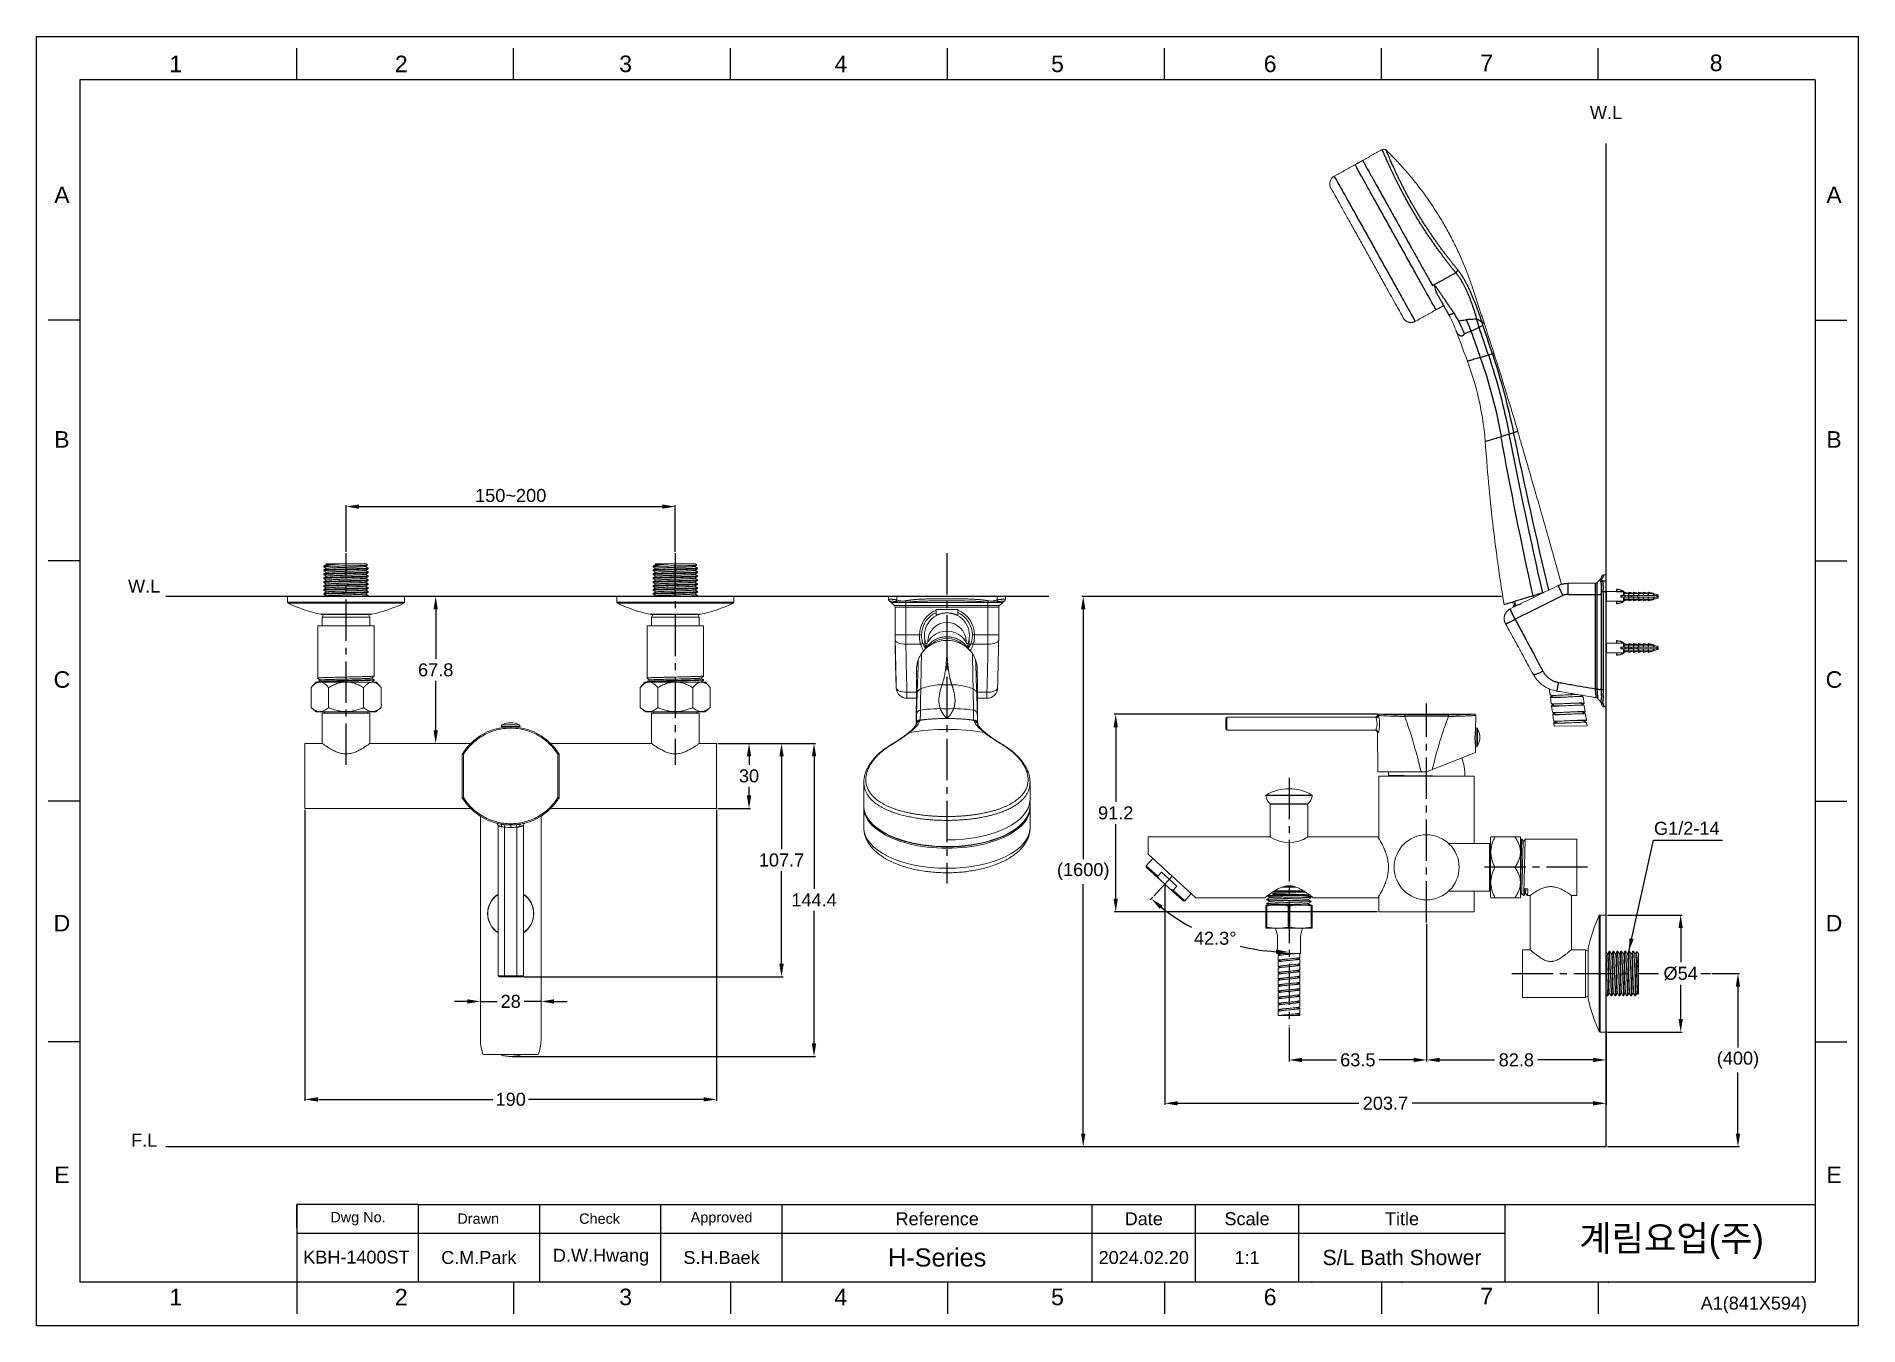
# Model space of a CAD drawing. Extents: x 9631 to 10472, y -18721 to -18126.
import ezdxf
from ezdxf.enums import TextEntityAlignment as Align

# ---------------------------------------------------------------- set-up
doc = ezdxf.new("R2010")
doc.units = 0
doc.header["$MEASUREMENT"] = 0
doc.linetypes.add('CENTER2', pattern=[28.575, 19.05, -3.175, 3.175, -3.175])
doc.linetypes.add('CENTERX2', pattern=[101.6, 63.5, -12.7, 12.7, -12.7])
doc.layers.get('0').update_dxf_attribs({"linetype": 'CONTINUOUS', "lineweight": 13})
doc.layers.get('Defpoints').update_dxf_attribs({"linetype": 'CONTINUOUS'})
doc.layers.add('5', color=3, linetype='CONTINUOUS', lineweight=9)
for name, color, linetype in [('CENTER', 1, 'CENTER2'), ('FORM', 7, 'CONTINUOUS'), ('TEXT', 2, 'CONTINUOUS'), ('벽', 2, 'CONTINUOUS')]:
    doc.layers.add(name, color=color, linetype=linetype)
doc.styles.get("Standard").update_dxf_attribs({"font": 'arial.ttf'})
doc.dimstyles.new('A4', dxfattribs={"dimtxt": 4, "dimasz": 3.5, "dimexe": 0.7, "dimexo": 0.625, "dimgap": 0.5, "dimtad": 1, "dimdec": 1, "dimdsep": 46, "dimtxsty": 'Standard', "dimcen": 2.5, "dimclrd": 5, "dimclre": 5, "dimclrt": 7, "dimadec": 3, "dimazin": 2, "dimtfac": 1, "dimtdec": 1, "dimtmove": 0, "dimatfit": 3, "dimfxl": 1.25, "dimarcsym": 0})

msp = doc.modelspace()

# ---------------------------------------------------------------- texts
at = {"layer": '5', "color": 4, "insert": (10377.59, -18488.26), "char_height": 6, "attachment_point": 1}
msp.add_mtext_dynamic_manual_height_columns('G1/2-14 ', width=31.987, gutter_width=12.5, heights=[0], dxfattribs=at)
at = {"layer": 'FORM', "color": 7, "linetype": 'Continuous', "char_height": 7.63, "attachment_point": 5}
for s, insert in [('1', (9695.32, -18138.62)), ('2', (9799.4, -18138.62)), ('3', (9902.96, -18138.62)), ('4', (10002.31, -18138.62)), ('5', (10102.28, -18138.62)), ('6', (10200.43, -18138.62)), ('7', (10300.38, -18138.17)), ('8', (10406.29, -18138.17))]:
    msp.add_mtext_dynamic_manual_height_columns(s, width=50.0595, gutter_width=12.51, heights=[0], dxfattribs=dict(at, insert=insert))
at = {"layer": 'FORM', "char_height": 7.63, "attachment_point": 5}
for s, width, insert in [('A', 10.0119, (9642.78, -18199.03)), ('A', 10.0119, (10460.69, -18199.03)), ('B', 10.0119, (9642.78, -18311.85)), ('B', 10.0119, (10460.69, -18311.85)), ('C', 10.0119, (9642.78, -18422.67)), ('C', 10.0119, (10460.69, -18422.67)), ('D', 10.0119, (9642.78, -18535)), ('D', 10.0119, (10460.69, -18535)), ('E', 10.0119, (9642.78, -18651.11)), ('E', 10.0119, (10460.69, -18651.11)), ('1', 50.0595, (9695.32, -18707.51)), ('2', 50.0595, (9799.4, -18707.51)), ('3', 50.0595, (9902.96, -18707.51)), ('4', 50.0595, (10002.31, -18707.51)), ('5', 50.0595, (10102.28, -18707.51)), ('6', 50.0595, (10200.43, -18707.51)), ('7', 50.0595, (10300.38, -18707.05))]:
    msp.add_mtext_dynamic_manual_height_columns(s, width=width, gutter_width=12.51, heights=[0], dxfattribs=dict(at, insert=insert))
at = {"layer": 'TEXT'}
msp.add_text('A1(841X594)', height=5.9595, dxfattribs=at).set_placement((10399.15, -18713.29))
at = {"layer": 'TEXT', "attachment_point": 5}
for s, width, insert, char_height in [('Dwg No.', 56.019, (9779.43, -18671.36), 4.768), ('Drawn', 56.019, (9834.92, -18671.36), 4.768), ('Check', 56.019, (9890.94, -18671.36), 4.768), ('Approved', 56.019, (9947.23, -18671.43), 4.768), ('Reference', 143.0272, (10046.75, -18671.43), 5.959), ('Date', 47.6757, (10142.1, -18671.43), 5.959), ('Scale', 47.6757, (10189.78, -18671.43), 5.959), ('Title', 95.3515, (10261.29, -18671.43), 5.959), ('KBH-1400ST', 56.019, (9778.7, -18689.11), 5.959), ('C.M.Park', 56.019, (9835.19, -18689.3), 5.959), ('D.W.Hwang', 56.019, (9891.62, -18689.14), 5.959), ('S.H.Baek', 56.019, (9947.23, -18689.3), 5.959), ('H-Series', 143.0272, (10046.75, -18689.3), 8.343), ('2024.02.20', 47.6757, (10142.1, -18689.3), 5.959), ('1:1', 47.6757, (10189.78, -18689.3), 5.959), ('S/L Bath Shower', 93.2851, (10261.29, -18689.3), 7)]:
    msp.add_mtext_dynamic_manual_height_columns(s, width=width, gutter_width=29.8, heights=[0], dxfattribs=dict(at, insert=insert, char_height=char_height))
at = {"layer": 'TEXT', "linetype": 'CENTERX2', "insert": (10385.67, -18682.17), "char_height": 11.9189, "attachment_point": 5}
msp.add_mtext_dynamic_manual_height_columns('{\\fHYGothic-Medium|b0|i0|c129|p18;계림요업(주)}', width=143.0272, gutter_width=29.8, heights=[0], dxfattribs=at)
at = {"layer": '벽'}
for s, p in [('W.L', (10355.46, -18161.03)), ('F.L', (9680.74, -18635.12))]:
    msp.add_text(s, height=6, dxfattribs=at).set_placement(p, align=Align.MIDDLE_CENTER)
msp.add_text('W.L', height=6, dxfattribs=at).set_placement((9680.74, -18384.29), align=Align.BOTTOM_CENTER)

# ---------------------------------------------------------------- blocks, each defined once
blk = doc.blocks.new('*D11')
at = {"layer": '5', "color": 3, "lineweight": -2, "transparency": 16777216}
for p, q in [((9945.53, -18452.09), (9960.61, -18452.09)), ((9959.91, -18458.09), (9959.91, -18462.02)), ((9959.91, -18476.09), (9959.91, -18472.17)), ((9945.53, -18482.09), (9960.61, -18482.09))]:
    blk.add_line(p, q, dxfattribs=at)
at = {"layer": '5', "color": 3, "transparency": 16777216}
for points in [[(9958.91, -18458.09), (9960.91, -18458.09), (9959.91, -18452.09)], [(9958.91, -18476.09), (9960.91, -18476.09), (9959.91, -18482.09)]]:
    blk.add_solid(points, dxfattribs=at)
at = {"layer": '5', "color": 4, "transparency": 16777216, "insert": (9959.91, -18467.09), "char_height": 6, "attachment_point": 5}
blk.add_mtext('30', dxfattribs=at)
blk = doc.blocks.new('*D13')
at = {"layer": '5', "color": 3, "lineweight": -2, "transparency": 16777216}
for p, q in [((10272.66, -18535.38), (10272.66, -18598.82)), ((10355.46, -18585.88), (10355.46, -18598.82)), ((10278.66, -18598.12), (10304.06, -18598.12)), ((10349.46, -18598.12), (10324.05, -18598.12))]:
    blk.add_line(p, q, dxfattribs=at)
at = {"layer": '5', "color": 3, "transparency": 16777216}
for points in [[(10278.66, -18597.12), (10278.66, -18599.12), (10272.66, -18598.12)], [(10349.46, -18597.12), (10349.46, -18599.12), (10355.46, -18598.12)]]:
    blk.add_solid(points, dxfattribs=at)
at = {"layer": '5', "color": 4, "transparency": 16777216, "insert": (10314.06, -18598.12), "char_height": 6, "attachment_point": 5}
blk.add_mtext('82.8', dxfattribs=at)
blk = doc.blocks.new('*D12')
at = {"layer": '5', "color": 3, "lineweight": -2, "transparency": 16777216}
for p, q in [((10151.79, -18517.58), (10151.79, -18618.82)), ((10355.5, -18584.73), (10355.5, -18618.82)), ((10157.79, -18618.12), (10241.31, -18618.12)), ((10349.5, -18618.12), (10265.98, -18618.12))]:
    blk.add_line(p, q, dxfattribs=at)
at = {"layer": '5', "color": 3, "transparency": 16777216}
for points in [[(10157.79, -18617.12), (10157.79, -18619.12), (10151.79, -18618.12)], [(10349.5, -18617.12), (10349.5, -18619.12), (10355.5, -18618.12)]]:
    blk.add_solid(points, dxfattribs=at)
at = {"layer": '5', "color": 4, "transparency": 16777216, "insert": (10253.65, -18618.12), "char_height": 6, "attachment_point": 5}
blk.add_mtext('203.7', dxfattribs=at)
blk = doc.blocks.new('*D14')
at = {"layer": '5', "color": 3, "lineweight": -2, "transparency": 16777216}
for p, q in [((10356.08, -18531.26), (10390.62, -18531.26)), ((10389.92, -18537.26), (10389.92, -18553.03)), ((10389.92, -18579.26), (10389.92, -18563.49)), ((10356.08, -18585.26), (10390.62, -18585.26))]:
    blk.add_line(p, q, dxfattribs=at)
at = {"layer": '5', "color": 3, "transparency": 16777216}
for points in [[(10388.92, -18537.26), (10390.92, -18537.26), (10389.92, -18531.26)], [(10388.92, -18579.26), (10390.92, -18579.26), (10389.92, -18585.26)]]:
    blk.add_solid(points, dxfattribs=at)
at = {"layer": '5', "color": 4, "transparency": 16777216, "insert": (10389.92, -18558.26), "char_height": 6, "attachment_point": 5}
blk.add_mtext('%%C54', dxfattribs=at)
blk = doc.blocks.new('*D15')
at = {"layer": '5', "color": 3, "lineweight": -2, "transparency": 16777216}
for p, q in [((9754.91, -18482.72), (9754.91, -18617.02)), ((9944.91, -18482.72), (9944.91, -18617.02)), ((9760.91, -18616.32), (9841.68, -18616.32)), ((9938.91, -18616.32), (9858.13, -18616.32))]:
    blk.add_line(p, q, dxfattribs=at)
at = {"layer": '5', "color": 3, "transparency": 16777216}
for points in [[(9760.91, -18615.32), (9760.91, -18617.32), (9754.91, -18616.32)], [(9938.91, -18615.32), (9938.91, -18617.32), (9944.91, -18616.32)]]:
    blk.add_solid(points, dxfattribs=at)
at = {"layer": '5', "color": 4, "transparency": 16777216, "insert": (9849.91, -18616.32), "char_height": 6, "attachment_point": 5}
blk.add_mtext('190', dxfattribs=at)
blk = doc.blocks.new('*D16')
at = {"layer": '5', "color": 3, "lineweight": -2, "transparency": 16777216}
for p, q in [((9773.93, -18363.67), (9773.93, -18342.13)), ((9925.88, -18363.67), (9925.88, -18342.13)), ((9779.93, -18342.83), (9919.88, -18342.83))]:
    blk.add_line(p, q, dxfattribs=at)
at = {"layer": '5', "color": 3, "transparency": 16777216}
for points in [[(9779.93, -18341.83), (9779.93, -18343.83), (9773.93, -18342.83)], [(9919.88, -18341.83), (9919.88, -18343.83), (9925.88, -18342.83)]]:
    blk.add_solid(points, dxfattribs=at)
at = {"layer": '5', "color": 4, "transparency": 16777216, "insert": (9849.91, -18337.74), "char_height": 6, "attachment_point": 5}
blk.add_mtext('150~200', dxfattribs=at)
blk = doc.blocks.new('*D17')
at = {"layer": '5', "color": 3, "lineweight": -2, "transparency": 16777216}
for p, q in [((10307.19, -18384.29), (10113.46, -18384.29)), ((10114.16, -18390.29), (10114.16, -18505.43)), ((10114.16, -18632.12), (10114.16, -18516.98)), ((10114.78, -18638.12), (10114.86, -18638.12))]:
    blk.add_line(p, q, dxfattribs=at)
at = {"layer": '5', "color": 3, "transparency": 16777216}
for points in [[(10113.16, -18390.29), (10115.16, -18390.29), (10114.16, -18384.29)], [(10113.16, -18632.12), (10115.16, -18632.12), (10114.16, -18638.12)]]:
    blk.add_solid(points, dxfattribs=at)
at = {"layer": '5', "color": 4, "transparency": 16777216, "insert": (10114.16, -18511.21), "char_height": 6, "attachment_point": 5}
blk.add_mtext('(1600)', dxfattribs=at)
blk = doc.blocks.new('*D18')
at = {"layer": '5', "color": 3, "lineweight": -2, "transparency": 16777216}
for p, q in [((9829.91, -18571.14), (9823.91, -18571.14)), ((9835.91, -18570.51), (9835.91, -18570.44)), ((9835.91, -18571.14), (9841.91, -18571.14)), ((9841.91, -18571.14), (9843.66, -18571.14)), ((9857.91, -18571.14), (9856.16, -18571.14)), ((9863.91, -18571.14), (9857.91, -18571.14)), ((9863.91, -18570.51), (9863.91, -18570.44)), ((9869.91, -18571.14), (9875.91, -18571.14))]:
    blk.add_line(p, q, dxfattribs=at)
at = {"layer": '5', "color": 3, "transparency": 16777216}
for points in [[(9829.91, -18570.14), (9829.91, -18572.14), (9835.91, -18571.14)], [(9869.91, -18570.14), (9869.91, -18572.14), (9863.91, -18571.14)]]:
    blk.add_solid(points, dxfattribs=at)
at = {"layer": '5', "color": 4, "transparency": 16777216, "insert": (9849.91, -18571.14), "char_height": 6, "attachment_point": 5}
blk.add_mtext('28', dxfattribs=at)
blk = doc.blocks.new('*D19')
at = {"layer": '5', "color": 3, "lineweight": -2, "transparency": 16777216}
for p, q in [((10404.33, -18558.26), (10417.05, -18558.26)), ((10416.35, -18564.26), (10416.35, -18592.42)), ((10416.35, -18632.12), (10416.35, -18603.97)), ((10356.08, -18638.12), (10417.05, -18638.12))]:
    blk.add_line(p, q, dxfattribs=at)
at = {"layer": '5', "color": 3, "transparency": 16777216}
for points in [[(10415.35, -18564.26), (10417.35, -18564.26), (10416.35, -18558.26)], [(10415.35, -18632.12), (10417.35, -18632.12), (10416.35, -18638.12)]]:
    blk.add_solid(points, dxfattribs=at)
at = {"layer": '5', "color": 4, "transparency": 16777216, "insert": (10416.35, -18598.19), "char_height": 6, "attachment_point": 5}
blk.add_mtext('(400)', dxfattribs=at)
blk = doc.blocks.new('*D20')
at = {"layer": '5', "color": 3, "lineweight": -2, "transparency": 16777216}
for p, q in [((10209.16, -18583.21), (10209.16, -18598.82)), ((10215.16, -18598.12), (10230.99, -18598.12)), ((10266.66, -18598.12), (10250.82, -18598.12)), ((10272.66, -18597.5), (10272.66, -18597.42))]:
    blk.add_line(p, q, dxfattribs=at)
at = {"layer": '5', "color": 3, "transparency": 16777216}
for points in [[(10215.16, -18597.12), (10215.16, -18599.12), (10209.16, -18598.12)], [(10266.66, -18597.12), (10266.66, -18599.12), (10272.66, -18598.12)]]:
    blk.add_solid(points, dxfattribs=at)
at = {"layer": '5', "color": 4, "transparency": 16777216, "insert": (10240.91, -18598.12), "char_height": 6, "attachment_point": 5}
blk.add_mtext('63.5', dxfattribs=at)
blk = doc.blocks.new('*D21')
at = {"layer": '5', "color": 3, "lineweight": -2, "transparency": 16777216}
for p, q in [((9945.53, -18452.09), (9975.61, -18452.09)), ((9974.91, -18458.09), (9974.91, -18500.83)), ((9974.91, -18553.74), (9974.91, -18511)), ((9855.88, -18559.74), (9975.61, -18559.74))]:
    blk.add_line(p, q, dxfattribs=at)
at = {"layer": '5', "color": 3, "transparency": 16777216}
for points in [[(9973.91, -18458.09), (9975.91, -18458.09), (9974.91, -18452.09)], [(9973.91, -18553.74), (9975.91, -18553.74), (9974.91, -18559.74)]]:
    blk.add_solid(points, dxfattribs=at)
at = {"layer": 'Defpoints', "color": 0, "transparency": 16777216}
for p in [(9944.91, -18452.09), (9855.26, -18559.74), (9974.91, -18559.74)]:
    blk.add_point(p, dxfattribs=at)
at = {"layer": '5', "color": 4, "transparency": 16777216, "insert": (9974.91, -18505.92), "char_height": 6, "attachment_point": 5}
blk.add_mtext('107.7', dxfattribs=at)
blk = doc.blocks.new('*D22')
at = {"layer": '5', "color": 3, "lineweight": -2, "transparency": 16777216}
for p, q in [((9975.53, -18452.09), (9990.61, -18452.09)), ((9989.91, -18458.09), (9989.91, -18519.21)), ((9989.91, -18590.5), (9989.91, -18529.38)), ((9850.53, -18596.5), (9990.61, -18596.5))]:
    blk.add_line(p, q, dxfattribs=at)
at = {"layer": '5', "color": 3, "transparency": 16777216}
for points in [[(9988.91, -18458.09), (9990.91, -18458.09), (9989.91, -18452.09)], [(9988.91, -18590.5), (9990.91, -18590.5), (9989.91, -18596.5)]]:
    blk.add_solid(points, dxfattribs=at)
at = {"layer": '5', "color": 4, "transparency": 16777216, "insert": (9989.91, -18524.3), "char_height": 6, "attachment_point": 5}
blk.add_mtext('144.4', dxfattribs=at)
blk = doc.blocks.new('*D23')
at = {"layer": '5', "color": 3, "lineweight": -2, "transparency": 16777216}
for p, q in [((9815.29, -18390.29), (9815.29, -18413.11)), ((9815.92, -18384.29), (9815.99, -18384.29)), ((9815.29, -18446.09), (9815.29, -18423.27)), ((9814.67, -18452.09), (9814.59, -18452.09))]:
    blk.add_line(p, q, dxfattribs=at)
at = {"layer": '5', "color": 3, "transparency": 16777216}
for points in [[(9814.29, -18390.29), (9816.29, -18390.29), (9815.29, -18384.29)], [(9814.29, -18446.09), (9816.29, -18446.09), (9815.29, -18452.09)]]:
    blk.add_solid(points, dxfattribs=at)
at = {"layer": '5', "color": 4, "transparency": 16777216, "insert": (9815.29, -18418.19), "char_height": 6, "attachment_point": 5}
blk.add_mtext('67.8', dxfattribs=at)
blk = doc.blocks.new('*D24')
at = {"layer": '5', "color": 3, "lineweight": -2, "transparency": 16777216}
blk.add_line((10146.31, -18522.99), (10145.12, -18524.3), dxfattribs=at)
for start, end in [(231.36476, 241.51791), (256.18276, 266.36155)]:
    blk.add_arc((10209.16, -18453.86), 94.5, start, end, dxfattribs=at)
at = {"layer": '5', "color": 3, "transparency": 16777216}
for points in [[(10149.51, -18528.44), (10150.8, -18526.92), (10145.59, -18523.78)], [(10203.19, -18547.17), (10203.13, -18549.17), (10209.16, -18548.36)]]:
    blk.add_solid(points, dxfattribs=at)
at = {"layer": '5', "color": 4, "transparency": 16777216, "insert": (10175.08, -18542), "char_height": 6, "attachment_point": 5}
blk.add_mtext('42.3°', dxfattribs=at)
blk = doc.blocks.new('*D25')
at = {"layer": '5', "color": 3, "lineweight": -2, "transparency": 16777216}
for p, q in [((10249.98, -18438.61), (10128.46, -18438.61)), ((10129.16, -18444.61), (10129.16, -18479.1)), ((10129.16, -18523.76), (10129.16, -18489.27)), ((10250.03, -18529.76), (10128.46, -18529.76))]:
    blk.add_line(p, q, dxfattribs=at)
at = {"layer": '5', "color": 3, "transparency": 16777216}
for points in [[(10128.16, -18444.61), (10130.16, -18444.61), (10129.16, -18438.61)], [(10128.16, -18523.76), (10130.16, -18523.76), (10129.16, -18529.76)]]:
    blk.add_solid(points, dxfattribs=at)
at = {"layer": '5', "color": 4, "transparency": 16777216, "insert": (10129.16, -18484.18), "char_height": 6, "attachment_point": 5}
blk.add_mtext('91.2', dxfattribs=at)

# ---------------------------------------------------------------- dimensions: what is measured, and where the dimension line sits
at = {"layer": '5'}
dim = msp.add_linear_dim(base=(9925.88, -18342.83), p1=(9773.93, -18364.29), p2=(9925.88, -18364.29), text='150~200', dimstyle='A4', override={"dimtxt": 6, "dimasz": 6, "dimgap": 2, "dimtih": 1, "dimclrd": 3, "dimclre": 3, "dimclrt": 4, "dimtmove": 2}, dxfattribs=at)
dim.commit()
dim.dimension.update_dxf_attribs({"geometry": '*D16', "text_midpoint": (9849.91, -18337.74)})
for base, p1, p2, angle, override, picture, middle in [((9815.29, -18452.09), (9815.29, -18384.29), (9815.29, -18452.09), 90, {"dimtxt": 6, "dimasz": 6, "dimgap": 2, "dimtih": 1, "dimclrd": 3, "dimclre": 3, "dimclrt": 4, "dimtmove": 2}, '*D23', (9815.29, -18418.19)), ((10129.15681984, -18438.60889556), (10250.65681984, -18529.75889556), (10250.60993089, -18438.60889556), 90, {"dimtxt": 6, "dimasz": 6, "dimgap": 2, "dimtih": 1, "dimclrd": 3, "dimclre": 3, "dimclrt": 4, "dimtmove": 2}, '*D25', (10129.15681984, -18484.18389556)), ((9989.91, -18452.09), (9849.91, -18596.5), (9974.91, -18452.09), 90, {"dimtxt": 6, "dimasz": 6, "dimgap": 2, "dimtih": 1, "dimclrd": 3, "dimclre": 3, "dimclrt": 4}, '*D22', (9989.91, -18524.3)), ((9974.90690143, -18559.74327738), (9944.90690143, -18452.09327738), (9855.25690143, -18559.74327738), 90, {"dimtxt": 6, "dimasz": 6, "dimgap": 2, "dimtih": 1, "dimclrd": 3, "dimclre": 3, "dimclrt": 4}, '*D21', (9974.90690143, -18505.91827738)), ((9959.91, -18482.09), (9944.91, -18452.09), (9944.91, -18482.09), 270, {"dimtxt": 6, "dimasz": 6, "dimgap": 2, "dimtih": 1, "dimclrd": 3, "dimclre": 3, "dimclrt": 4}, '*D11', (9959.91, -18467.09))]:
    dim = msp.add_linear_dim(base=base, p1=p1, p2=p2, angle=angle, dimstyle='A4', override=override, dxfattribs=at)
    dim.commit()
    dim.dimension.update_dxf_attribs({"geometry": picture, "text_midpoint": middle})
for base, p1, p2, text, override, picture, middle in [((10114.16, -18638.12), (10307.81, -18384.29), (10114.16, -18638.12), '(1600)', {"dimtxt": 6, "dimasz": 6, "dimgap": 2, "dimtih": 1, "dimclrd": 3, "dimclre": 3, "dimclrt": 4}, '*D17', (10114.16, -18511.21)), ((10389.92, -18585.26), (10355.46, -18531.26), (10355.46, -18585.26), '%%C<>', {"dimtxt": 6, "dimasz": 6, "dimgap": 2, "dimtih": 1, "dimclrd": 3, "dimclre": 3, "dimclrt": 4, "dimtmove": 2}, '*D14', (10389.92, -18558.26)), ((10416.35, -18558.26), (10355.46, -18638.12), (10403.7, -18558.26), '(400)', {"dimtxt": 6, "dimasz": 6, "dimgap": 2, "dimtih": 1, "dimclrd": 3, "dimclre": 3, "dimclrt": 4, "dimtmove": 2}, '*D19', (10416.35, -18598.19))]:
    dim = msp.add_linear_dim(base=base, p1=p1, p2=p2, angle=90, text=text, dimstyle='A4', override=override, dxfattribs=at)
    dim.commit()
    dim.dimension.update_dxf_attribs({"geometry": picture, "text_midpoint": middle})
dim = msp.add_angular_dim_2l(base=(10164.53, -18537.16), line1=((10209.16, -18467.98), (10209.16, -18582.58)), line2=((10146.73, -18522.52), (10155.16, -18513.26)), dimstyle='A4', override={"dimtxt": 6, "dimasz": 6, "dimgap": 2, "dimtad": 3, "dimtih": 1, "dimclrd": 3, "dimclre": 3, "dimclrt": 4, "dimadec": 1, "dimtmove": 2}, dxfattribs=at)
dim.commit()
dim.dimension.update_dxf_attribs({"geometry": '*D24', "text_midpoint": (10175.08, -18542), "dimtype": 162})
for base, p1, p2, picture, middle in [((9944.91, -18616.32), (9754.91, -18482.09), (9944.91, -18482.09), '*D15', (9849.91, -18616.32)), ((9863.91, -18571.14), (9835.91, -18571.14), (9863.91, -18571.14), '*D18', (9849.91, -18571.14)), ((10272.66, -18598.12), (10209.16, -18582.58), (10272.66, -18598.12), '*D20', (10240.91, -18598.12))]:
    dim = msp.add_linear_dim(base=base, p1=p1, p2=p2, dimstyle='A4', override={"dimtxt": 6, "dimasz": 6, "dimgap": 2, "dimtih": 1, "dimclrd": 3, "dimclre": 3, "dimclrt": 4, "dimtmove": 2}, dxfattribs=at)
    dim.commit()
    dim.dimension.update_dxf_attribs({"geometry": picture, "text_midpoint": middle, "dimtype": 160})
for base, p1, p2, picture, middle in [((10151.79, -18618.12), (10355.5, -18584.11), (10151.79, -18516.96), '*D12', (10253.65, -18618.12)), ((10355.46, -18598.12), (10272.66, -18534.76), (10355.46, -18585.26), '*D13', (10314.06, -18598.12))]:
    dim = msp.add_linear_dim(base=base, p1=p1, p2=p2, angle=180, dimstyle='A4', override={"dimtxt": 6, "dimasz": 6, "dimgap": 2, "dimtih": 1, "dimclrd": 3, "dimclre": 3, "dimclrt": 4, "dimtmove": 2}, dxfattribs=at)
    dim.commit()
    dim.dimension.update_dxf_attribs({"geometry": picture, "text_midpoint": middle, "dimtype": 160})

# ---------------------------------------------------------------- linework, layer by layer
at = {"color": 7, "linetype": 'Continuous'}
for p, q in [((9763.79, -18370.19), (9763.68, -18370.29)), ((9763.68, -18370.59), (9763.68, -18370.29)), ((9768.79, -18370.29), (9763.68, -18370.29)), ((9763.68, -18370.59), (9763.7, -18370.61)), ((9763.7, -18372.05), (9763.68, -18372.06)), ((9763.68, -18372.41), (9763.68, -18372.06)), ((9763.68, -18372.06), (9763.68, -18372.41)), ((9763.7, -18372.42), (9763.68, -18372.41)), ((9763.68, -18372.41), (9763.68, -18372.41)), ((9763.7, -18373.86), (9763.68, -18373.88)), ((9763.68, -18374.22), (9763.68, -18373.88)), ((9763.68, -18373.88), (9763.68, -18374.22)), ((9763.7, -18374.24), (9763.68, -18374.22)), ((9763.68, -18374.22), (9763.68, -18374.22)), ((9763.7, -18375.68), (9763.68, -18375.69)), ((9763.68, -18376.04), (9763.68, -18375.69)), ((9763.68, -18375.69), (9763.68, -18376.04)), ((9763.7, -18370.61), (9764.94, -18371.33)), ((9764.97, -18371.31), (9763.7, -18372.05)), ((9763.7, -18372.42), (9764.94, -18373.14)), ((9764.97, -18373.13), (9763.7, -18373.86)), ((9763.7, -18374.24), (9764.94, -18374.96)), ((9764.97, -18374.94), (9763.7, -18375.68)), ((9763.79, -18370.19), (9763.84, -18370.15)), ((9764.97, -18369.5), (9763.84, -18370.15)), ((9764.68, -18369.29), (9764.64, -18369.33)), ((9764.64, -18369.33), (9764.65, -18369.34)), ((9764.65, -18369.34), (9764.94, -18369.51)), ((9783.18, -18369.29), (9764.68, -18369.29)), ((9782.9, -18370.44), (9783.8, -18369.92)), ((9782.9, -18372.25), (9784.17, -18371.52)), ((9782.9, -18374.07), (9784.17, -18373.33)), ((9782.9, -18375.88), (9784.17, -18375.14)), ((9784.17, -18371.14), (9782.93, -18370.42)), ((9784.17, -18372.96), (9782.93, -18372.24)), ((9784.17, -18374.77), (9782.93, -18374.05)), ((9783.18, -18369.29), (9783.8, -18369.91)), ((9783.8, -18369.92), (9783.8, -18369.91)), ((9784.17, -18371.14), (9784.18, -18371.16)), ((9784.17, -18371.52), (9784.18, -18371.5)), ((9784.17, -18372.96), (9784.18, -18372.97)), ((9784.17, -18373.33), (9784.18, -18373.32)), ((9784.17, -18374.77), (9784.18, -18374.78)), ((9784.17, -18375.14), (9784.18, -18375.13)), ((9784.18, -18371.5), (9784.18, -18371.16)), ((9784.18, -18371.16), (9784.18, -18371.16)), ((9784.18, -18373.32), (9784.18, -18372.97)), ((9784.18, -18372.97), (9784.18, -18372.97)), ((9784.18, -18375.13), (9784.18, -18374.78)), ((9784.18, -18374.78), (9784.18, -18374.79)), ((9915.74, -18370.19), (9915.63, -18370.29)), ((9915.63, -18370.59), (9915.63, -18370.29)), ((9920.74, -18370.29), (9915.63, -18370.29)), ((9915.63, -18370.59), (9915.64, -18370.61)), ((9915.64, -18372.05), (9915.63, -18372.06)), ((9915.63, -18372.41), (9915.63, -18372.06)), ((9915.63, -18372.06), (9915.63, -18372.41)), ((9915.64, -18372.42), (9915.63, -18372.41)), ((9915.63, -18372.41), (9915.63, -18372.41)), ((9915.64, -18373.86), (9915.63, -18373.88)), ((9915.63, -18374.22), (9915.63, -18373.88)), ((9915.63, -18373.88), (9915.63, -18374.22)), ((9915.64, -18374.24), (9915.63, -18374.22)), ((9915.63, -18374.22), (9915.63, -18374.22)), ((9915.64, -18375.68), (9915.63, -18375.69)), ((9915.63, -18376.04), (9915.63, -18375.69)), ((9915.63, -18375.69), (9915.63, -18376.04)), ((9915.64, -18370.61), (9916.89, -18371.33)), ((9916.91, -18371.31), (9915.64, -18372.05)), ((9915.64, -18372.42), (9916.89, -18373.14)), ((9916.91, -18373.13), (9915.64, -18373.86)), ((9915.64, -18374.24), (9916.89, -18374.96)), ((9916.91, -18374.94), (9915.64, -18375.68)), ((9915.74, -18370.19), (9915.78, -18370.15)), ((9916.91, -18369.5), (9915.78, -18370.15)), ((9916.63, -18369.29), (9916.59, -18369.33)), ((9916.59, -18369.33), (9916.59, -18369.34)), ((9916.59, -18369.34), (9916.89, -18369.51)), ((9916.63, -18369.29), (9935.13, -18369.29)), ((9934.84, -18370.44), (9935.74, -18369.92)), ((9934.84, -18372.25), (9936.12, -18371.52)), ((9934.84, -18374.07), (9936.12, -18373.33)), ((9934.84, -18375.88), (9936.12, -18375.14)), ((9936.12, -18371.14), (9934.87, -18370.42)), ((9936.12, -18372.96), (9934.87, -18372.24)), ((9936.12, -18374.77), (9934.87, -18374.05)), ((9935.75, -18369.91), (9935.13, -18369.29)), ((9935.74, -18369.92), (9935.75, -18369.91)), ((9936.12, -18371.14), (9936.13, -18371.16)), ((9936.12, -18371.52), (9936.13, -18371.5)), ((9936.12, -18372.96), (9936.13, -18372.97)), ((9936.12, -18373.33), (9936.13, -18373.32)), ((9936.12, -18374.77), (9936.13, -18374.78)), ((9936.12, -18375.14), (9936.13, -18375.13)), ((9936.13, -18371.5), (9936.13, -18371.16)), ((9936.13, -18371.16), (9936.13, -18371.16)), ((9936.13, -18373.32), (9936.13, -18372.97)), ((9936.13, -18372.97), (9936.13, -18372.97)), ((9936.13, -18375.13), (9936.13, -18374.78)), ((9936.13, -18374.78), (9936.13, -18374.79)), ((9763.68, -18376.04), (9763.68, -18376.03)), ((9763.7, -18376.05), (9763.68, -18376.04)), ((9763.7, -18377.49), (9763.68, -18377.5)), ((9763.68, -18377.85), (9763.68, -18377.5)), ((9763.68, -18377.5), (9763.68, -18377.85)), ((9763.7, -18377.87), (9763.68, -18377.85)), ((9763.68, -18377.85), (9763.68, -18377.85)), ((9763.7, -18379.3), (9763.68, -18379.32)), ((9763.68, -18379.66), (9763.68, -18379.32)), ((9763.68, -18379.32), (9763.68, -18379.66)), ((9763.7, -18379.68), (9763.68, -18379.66)), ((9763.68, -18379.66), (9763.68, -18379.66)), ((9763.7, -18381.12), (9763.68, -18381.13)), ((9763.68, -18381.48), (9763.68, -18381.13)), ((9763.68, -18381.13), (9763.68, -18381.48)), ((9763.7, -18381.49), (9763.68, -18381.48)), ((9763.68, -18381.48), (9763.68, -18381.48)), ((9763.7, -18382.93), (9763.68, -18382.95)), ((9763.68, -18383.29), (9763.68, -18382.95)), ((9763.68, -18382.95), (9763.68, -18383.29)), ((9763.7, -18383.31), (9763.68, -18383.29)), ((9763.68, -18383.29), (9763.68, -18383.29)), ((9763.7, -18376.05), (9764.94, -18376.77)), ((9764.97, -18376.75), (9763.7, -18377.49)), ((9763.7, -18377.87), (9764.94, -18378.58)), ((9764.97, -18378.57), (9763.7, -18379.3)), ((9763.7, -18379.68), (9764.94, -18380.4)), ((9764.97, -18380.38), (9763.7, -18381.12)), ((9763.7, -18381.49), (9764.94, -18382.21)), ((9764.97, -18382.2), (9763.7, -18382.93)), ((9763.7, -18383.31), (9764.94, -18384.03)), ((9764.97, -18384.01), (9764.48, -18384.29)), ((9782.9, -18377.69), (9784.17, -18376.96)), ((9782.9, -18379.51), (9784.17, -18378.77)), ((9782.9, -18381.32), (9784.17, -18380.59)), ((9782.9, -18383.14), (9784.17, -18382.4)), ((9784.17, -18376.58), (9782.93, -18375.86)), ((9784.17, -18378.4), (9782.93, -18377.68)), ((9784.17, -18380.21), (9782.93, -18379.49)), ((9784.17, -18382.03), (9782.93, -18381.31)), ((9784.17, -18383.84), (9782.93, -18383.12)), ((9784.03, -18384.29), (9784.17, -18384.21)), ((9784.17, -18376.58), (9784.18, -18376.6)), ((9784.17, -18376.96), (9784.18, -18376.94)), ((9784.17, -18378.4), (9784.18, -18378.41)), ((9784.17, -18378.77), (9784.18, -18378.76)), ((9784.17, -18380.21), (9784.18, -18380.23)), ((9784.17, -18380.59), (9784.18, -18380.57)), ((9784.17, -18382.03), (9784.18, -18382.04)), ((9784.17, -18382.4), (9784.18, -18382.39)), ((9784.17, -18383.84), (9784.18, -18383.85)), ((9784.17, -18384.21), (9784.18, -18384.2)), ((9784.18, -18376.94), (9784.18, -18376.6)), ((9784.18, -18376.6), (9784.18, -18376.6)), ((9784.18, -18378.76), (9784.18, -18378.41)), ((9784.18, -18378.41), (9784.18, -18378.41)), ((9784.18, -18380.57), (9784.18, -18380.23)), ((9784.18, -18380.23), (9784.18, -18380.23)), ((9784.18, -18382.39), (9784.18, -18382.04)), ((9784.18, -18382.04), (9784.18, -18382.04)), ((9784.18, -18384.2), (9784.18, -18383.85)), ((9784.18, -18383.85), (9784.18, -18383.86)), ((9915.63, -18376.04), (9915.63, -18376.03)), ((9915.64, -18376.05), (9915.63, -18376.04)), ((9915.64, -18377.49), (9915.63, -18377.5)), ((9915.63, -18377.85), (9915.63, -18377.5)), ((9915.63, -18377.5), (9915.63, -18377.85)), ((9915.64, -18377.87), (9915.63, -18377.85)), ((9915.63, -18377.85), (9915.63, -18377.85)), ((9915.64, -18379.3), (9915.63, -18379.32)), ((9915.63, -18379.66), (9915.63, -18379.32)), ((9915.63, -18379.32), (9915.63, -18379.66)), ((9915.64, -18379.68), (9915.63, -18379.66)), ((9915.63, -18379.66), (9915.63, -18379.66)), ((9915.64, -18381.12), (9915.63, -18381.13)), ((9915.63, -18381.48), (9915.63, -18381.13)), ((9915.63, -18381.13), (9915.63, -18381.48)), ((9915.64, -18381.49), (9915.63, -18381.48)), ((9915.63, -18381.48), (9915.63, -18381.48)), ((9915.64, -18382.93), (9915.63, -18382.95)), ((9915.63, -18383.29), (9915.63, -18382.95)), ((9915.63, -18382.95), (9915.63, -18383.29)), ((9915.64, -18383.31), (9915.63, -18383.29)), ((9915.63, -18383.29), (9915.63, -18383.29)), ((9915.64, -18376.05), (9916.89, -18376.77)), ((9916.91, -18376.75), (9915.64, -18377.49)), ((9915.64, -18377.87), (9916.89, -18378.58)), ((9916.91, -18378.57), (9915.64, -18379.3)), ((9915.64, -18379.68), (9916.89, -18380.4)), ((9916.91, -18380.38), (9915.64, -18381.12)), ((9915.64, -18381.49), (9916.89, -18382.21)), ((9916.91, -18382.2), (9915.64, -18382.93)), ((9915.64, -18383.31), (9916.89, -18384.03)), ((9916.91, -18384.01), (9916.43, -18384.29)), ((9934.84, -18377.69), (9936.12, -18376.96)), ((9934.84, -18379.51), (9936.12, -18378.77)), ((9934.84, -18381.32), (9936.12, -18380.59)), ((9934.84, -18383.14), (9936.12, -18382.4)), ((9936.12, -18376.58), (9934.87, -18375.86)), ((9936.12, -18378.4), (9934.87, -18377.68)), ((9936.12, -18380.21), (9934.87, -18379.49)), ((9936.12, -18382.03), (9934.87, -18381.31)), ((9936.12, -18383.84), (9934.87, -18383.12)), ((9935.98, -18384.29), (9936.12, -18384.21)), ((9936.12, -18376.58), (9936.13, -18376.6)), ((9936.12, -18376.96), (9936.13, -18376.94)), ((9936.12, -18378.4), (9936.13, -18378.41)), ((9936.12, -18378.77), (9936.13, -18378.76)), ((9936.12, -18380.21), (9936.13, -18380.23)), ((9936.12, -18380.59), (9936.13, -18380.57)), ((9936.12, -18382.03), (9936.13, -18382.04)), ((9936.12, -18382.4), (9936.13, -18382.39)), ((9936.12, -18383.84), (9936.13, -18383.85)), ((9936.12, -18384.21), (9936.13, -18384.2)), ((9936.13, -18376.94), (9936.13, -18376.6)), ((9936.13, -18376.6), (9936.13, -18376.6)), ((9936.13, -18378.76), (9936.13, -18378.41)), ((9936.13, -18378.41), (9936.13, -18378.41)), ((9936.13, -18380.57), (9936.13, -18380.23)), ((9936.13, -18380.23), (9936.13, -18380.23)), ((9936.13, -18382.39), (9936.13, -18382.04)), ((9936.13, -18382.04), (9936.13, -18382.04)), ((9936.13, -18384.2), (9936.13, -18383.85)), ((9936.13, -18383.85), (9936.13, -18383.86)), ((10355.61, -18382.04), (10360.26, -18382.04)), ((10355.61, -18386.54), (10355.61, -18382.04)), ((10360.26, -18382.08), (10360.26, -18382.04)), ((10360.33, -18382), (10360.33, -18380.99)), ((10360.41, -18381.08), (10360.33, -18381.08)), ((10360.41, -18380.92), (10360.41, -18380.94)), ((10360.41, -18381.08), (10360.41, -18380.94)), ((10360.41, -18382.11), (10360.41, -18381.08)), ((10360.41, -18382.03), (10363.4, -18382.03)), ((10360.41, -18382.11), (10363.56, -18382.11)), ((10362.36, -18383.92), (10378.86, -18383.92)), ((10362.36, -18383.92), (10362.36, -18384.67)), ((10362.65, -18383.92), (10362.81, -18384.67)), ((10362.75, -18383.92), (10362.87, -18384.67)), ((10362.96, -18384.67), (10362.8, -18383.92)), ((10363.4, -18382.03), (10363.49, -18381.91)), ((10363.56, -18382.07), (10363.4, -18382.03)), ((10363.67, -18382.05), (10363.49, -18381.91)), ((10363.56, -18382.09), (10363.56, -18382.07)), ((10363.56, -18382.11), (10363.56, -18382.09)), ((10363.56, -18382.51), (10363.56, -18382.11)), ((10363.56, -18382.58), (10363.56, -18382.51)), ((10363.56, -18382.79), (10363.56, -18382.58)), ((10363.56, -18382.87), (10363.56, -18382.79)), ((10363.56, -18383.92), (10363.56, -18382.87)), ((10363.67, -18382.05), (10363.68, -18382.05)), ((10363.67, -18382.05), (10363.69, -18382.08)), ((10363.68, -18382.05), (10363.68, -18382.02)), ((10363.68, -18382.05), (10363.7, -18382.08)), ((10363.69, -18382.09), (10363.7, -18382.1)), ((10363.7, -18382.87), (10363.71, -18382.89)), ((10363.71, -18382.21), (10363.71, -18382.08)), ((10363.71, -18382.24), (10363.71, -18382.21)), ((10363.71, -18382.62), (10363.71, -18382.24)), ((10363.71, -18382.69), (10363.71, -18382.62)), ((10363.71, -18382.89), (10363.71, -18382.69)), ((10363.78, -18382.8), (10363.71, -18382.8)), ((10363.71, -18382.89), (10363.71, -18382.87)), ((10363.71, -18382.96), (10363.71, -18382.89)), ((10363.71, -18383.92), (10363.71, -18382.96)), ((10365.84, -18382.77), (10363.76, -18382.25)), ((10363.76, -18382.67), (10363.76, -18382.25)), ((10363.76, -18383), (10363.78, -18382.94)), ((10363.76, -18383.92), (10363.76, -18383)), ((10363.78, -18382.94), (10363.78, -18382.8)), ((10363.78, -18382.94), (10365.14, -18382.96)), ((10364.15, -18383.92), (10364.31, -18384.67)), ((10364.25, -18383.92), (10364.37, -18384.67)), ((10364.46, -18384.67), (10364.3, -18383.92)), ((10365.09, -18382.88), (10365.11, -18382.91)), ((10365.11, -18382.91), (10365.65, -18382.87)), ((10365.14, -18382.96), (10365.11, -18382.91)), ((10365.14, -18382.96), (10365.74, -18382.94)), ((10365.65, -18383.92), (10365.81, -18384.67)), ((10365.88, -18382.94), (10365.74, -18382.94)), ((10365.86, -18382.97), (10365.74, -18382.97)), ((10365.75, -18383.92), (10365.87, -18384.67)), ((10365.8, -18383.93), (10365.8, -18383.92)), ((10365.96, -18384.67), (10365.8, -18383.93)), ((10365.85, -18382.79), (10365.83, -18382.86)), ((10365.86, -18382.77), (10365.85, -18382.79)), ((10365.88, -18382.94), (10365.86, -18382.97)), ((10365.86, -18382.97), (10365.86, -18383.92)), ((10365.86, -18382.97), (10365.9, -18382.97)), ((10365.92, -18382.87), (10365.95, -18382.85)), ((10365.95, -18382.85), (10365.96, -18382.83)), ((10365.96, -18383.92), (10365.96, -18382.33)), ((10365.96, -18382.8), (10366.03, -18382.8)), ((10366.03, -18382.94), (10366.03, -18382.8)), ((10366.05, -18383), (10366.03, -18382.94)), ((10366.03, -18382.94), (10367.39, -18382.96)), ((10368.09, -18382.77), (10366.05, -18382.25)), ((10366.05, -18382.68), (10366.05, -18382.25)), ((10366.05, -18383.92), (10366.05, -18383)), ((10366.57, -18384.67), (10366.57, -18383.92)), ((10367.14, -18383.92), (10367.31, -18384.67)), ((10367.25, -18384.29), (10367.18, -18383.92)), ((10367.29, -18383.92), (10367.37, -18384.29)), ((10367.49, -18384.66), (10367.31, -18383.92)), ((10367.34, -18382.88), (10367.36, -18382.91)), ((10367.36, -18382.91), (10367.9, -18382.87)), ((10367.39, -18382.96), (10367.36, -18382.91)), ((10367.39, -18382.96), (10367.99, -18382.94)), ((10368.13, -18382.94), (10367.99, -18382.94)), ((10368.11, -18382.97), (10367.99, -18382.97)), ((10368.1, -18382.79), (10368.08, -18382.86)), ((10368.11, -18382.77), (10368.1, -18382.79)), ((10368.13, -18382.94), (10368.11, -18382.97)), ((10368.11, -18382.97), (10368.11, -18383.92)), ((10368.11, -18382.97), (10368.15, -18382.97)), ((10368.17, -18382.87), (10368.2, -18382.85)), ((10368.2, -18382.85), (10368.21, -18382.83)), ((10368.21, -18383.92), (10368.21, -18382.33)), ((10368.21, -18382.8), (10368.28, -18382.8)), ((10368.28, -18382.94), (10368.28, -18382.8)), ((10368.3, -18383), (10368.28, -18382.94)), ((10368.28, -18382.94), (10369.64, -18382.96)), ((10370.34, -18382.77), (10368.3, -18382.25)), ((10368.3, -18382.68), (10368.3, -18382.25)), ((10368.3, -18383.92), (10368.3, -18383)), ((10368.35, -18383.92), (10368.35, -18384.67)), ((10370.31, -18384.29), (10369.37, -18383.92)), ((10369.59, -18382.88), (10369.61, -18382.91)), ((10369.61, -18382.91), (10370.15, -18382.87)), ((10369.64, -18382.96), (10369.61, -18382.91)), ((10369.64, -18382.96), (10370.24, -18382.94)), ((10370.38, -18382.94), (10370.24, -18382.94)), ((10370.36, -18382.97), (10370.24, -18382.97)), ((10370.33, -18382.86), (10370.36, -18382.77)), ((10370.36, -18382.97), (10370.38, -18382.94)), ((10370.36, -18383.92), (10370.36, -18382.97)), ((10370.38, -18382.97), (10370.36, -18382.97)), ((10370.45, -18382.85), (10370.42, -18382.87)), ((10370.46, -18382.83), (10370.45, -18382.85)), ((10370.46, -18383.92), (10370.46, -18382.33)), ((10370.46, -18382.8), (10370.53, -18382.8)), ((10370.53, -18382.94), (10370.53, -18382.8)), ((10370.55, -18383), (10370.53, -18382.94)), ((10370.53, -18382.94), (10371.89, -18382.96)), ((10372.59, -18382.77), (10370.55, -18382.25)), ((10370.55, -18382.68), (10370.55, -18382.25)), ((10370.55, -18383.92), (10370.55, -18383)), ((10371.84, -18382.88), (10371.86, -18382.91)), ((10371.86, -18382.91), (10372.4, -18382.87)), ((10371.89, -18382.96), (10371.86, -18382.91)), ((10371.89, -18382.96), (10372.49, -18382.94)), ((10372.63, -18382.94), (10372.49, -18382.94)), ((10372.61, -18382.97), (10372.49, -18382.97)), ((10372.58, -18382.86), (10372.61, -18382.77)), ((10372.61, -18382.97), (10372.63, -18382.94)), ((10372.61, -18383.92), (10372.61, -18382.97)), ((10372.63, -18382.97), (10372.61, -18382.97)), ((10372.7, -18382.85), (10372.67, -18382.87)), ((10372.71, -18382.83), (10372.7, -18382.85)), ((10372.71, -18383.92), (10372.71, -18382.33)), ((10372.71, -18382.8), (10372.78, -18382.8)), ((10372.78, -18382.94), (10372.78, -18382.8)), ((10372.8, -18383), (10372.78, -18382.94)), ((10372.78, -18382.94), (10374.14, -18382.96)), ((10374.84, -18382.77), (10372.8, -18382.25)), ((10372.8, -18382.68), (10372.8, -18382.25)), ((10372.8, -18383.92), (10372.8, -18383)), ((10374.09, -18382.88), (10374.11, -18382.91)), ((10374.11, -18382.91), (10374.65, -18382.87)), ((10374.14, -18382.96), (10374.11, -18382.91)), ((10374.14, -18382.96), (10374.74, -18382.94)), ((10374.88, -18382.94), (10374.74, -18382.94)), ((10374.86, -18382.97), (10374.74, -18382.97)), ((10374.83, -18382.86), (10374.86, -18382.77)), ((10374.86, -18382.97), (10374.88, -18382.94)), ((10374.86, -18383.92), (10374.86, -18382.97)), ((10374.88, -18382.97), (10374.86, -18382.97)), ((10374.95, -18382.85), (10374.92, -18382.87)), ((10374.96, -18382.83), (10374.95, -18382.85)), ((10374.96, -18382.33), (10374.96, -18383.92)), ((10375.03, -18382.8), (10374.96, -18382.8)), ((10375.03, -18382.8), (10375.03, -18382.94)), ((10375.03, -18382.94), (10375.05, -18383)), ((10375.03, -18382.94), (10376.39, -18382.96)), ((10377.09, -18382.77), (10375.05, -18382.25)), ((10375.05, -18382.25), (10375.05, -18382.68)), ((10375.05, -18383), (10375.05, -18383.92)), ((10376.34, -18382.88), (10376.36, -18382.91)), ((10376.36, -18382.91), (10376.9, -18382.87)), ((10376.39, -18382.96), (10376.36, -18382.91)), ((10376.39, -18382.96), (10376.99, -18382.94)), ((10377.17, -18382.94), (10376.99, -18382.94)), ((10377.17, -18382.97), (10376.99, -18382.97)), ((10377.12, -18382.86), (10377.19, -18382.85)), ((10377.17, -18382.94), (10377.18, -18382.93)), ((10377.18, -18382.95), (10377.17, -18382.94)), ((10377.18, -18382.97), (10377.17, -18382.97)), ((10377.2, -18382.95), (10377.18, -18382.93)), ((10377.18, -18382.97), (10377.18, -18382.95)), ((10377.18, -18383.92), (10377.18, -18382.97)), ((10377.18, -18382.97), (10377.2, -18382.98)), ((10377.2, -18382.94), (10377.19, -18382.94)), ((10377.2, -18382.94), (10377.19, -18382.94)), ((10377.29, -18382.94), (10377.2, -18382.94)), ((10377.22, -18382.95), (10377.2, -18382.94)), ((10377.21, -18382.97), (10377.2, -18382.96)), ((10377.2, -18382.98), (10377.21, -18383)), ((10377.27, -18382.95), (10377.21, -18382.94)), ((10377.21, -18383.92), (10377.21, -18382.98)), ((10377.21, -18383), (10377.21, -18382.98)), ((10377.24, -18382.98), (10377.22, -18382.96)), ((10377.24, -18382.98), (10377.22, -18382.98)), ((10377.26, -18383.04), (10377.24, -18382.98)), ((10377.26, -18383.05), (10377.26, -18383.04)), ((10377.26, -18383.92), (10377.26, -18383.05)), ((10377.32, -18382.95), (10377.27, -18382.95)), ((10377.41, -18382.94), (10377.29, -18382.94)), ((10377.32, -18382.95), (10377.3, -18382.94)), ((10377.33, -18382.95), (10377.32, -18382.95)), ((10377.38, -18382.95), (10377.33, -18382.95)), ((10377.42, -18382.95), (10377.38, -18382.95)), ((10377.45, -18382.95), (10377.42, -18382.95)), ((10377.52, -18382.97), (10377.45, -18382.95)), ((10377.52, -18383.92), (10377.52, -18382.97)), ((10377.58, -18383.03), (10377.58, -18383.92)), ((10379.4, -18383.53), (10377.64, -18383.09)), ((10377.64, -18383.09), (10377.64, -18383.92)), ((10378.86, -18384.67), (10378.86, -18383.92)), ((10379.4, -18385.06), (10379.4, -18383.53)), ((10379.46, -18384.99), (10379.46, -18383.6)), ((9746.93, -18384.29), (9800.93, -18384.29)), ((9746.93, -18386.98), (9746.93, -18384.29)), ((9800.93, -18386.98), (9746.93, -18386.98)), ((9800.65, -18387.43), (9747.22, -18387.43)), ((9762.37, -18392.54), (9762.58, -18392.56)), ((9785.5, -18392.54), (9762.37, -18392.54)), ((9785.28, -18392.56), (9762.58, -18392.56)), ((9762.93, -18393.79), (9763.55, -18392.56)), ((9784.45, -18392.89), (9784.29, -18392.56)), ((9785.5, -18392.54), (9785.28, -18392.56)), ((9800.93, -18384.29), (9800.93, -18386.98)), ((9800.93, -18384.29), (9800.93, -18386.98)), ((9898.88, -18384.29), (9898.88, -18386.98)), ((9898.88, -18384.29), (9898.88, -18386.98)), ((9898.88, -18384.29), (9952.88, -18384.29)), ((9952.88, -18386.98), (9898.88, -18386.98)), ((9952.59, -18387.43), (9899.17, -18387.43)), ((9937.44, -18392.54), (9914.32, -18392.54)), ((9914.32, -18392.54), (9914.53, -18392.56)), ((9937.23, -18392.56), (9914.53, -18392.56)), ((9914.88, -18393.79), (9915.49, -18392.56)), ((9936.39, -18392.89), (9936.23, -18392.56)), ((9937.44, -18392.54), (9937.23, -18392.56)), ((9952.88, -18384.29), (9952.88, -18386.98)), ((9952.88, -18384.29), (9952.88, -18386.98)), ((10355.61, -18386.54), (10360.26, -18386.54)), ((10360.26, -18386.54), (10360.26, -18386.51)), ((10360.33, -18387.59), (10360.33, -18386.59)), ((10360.41, -18387.5), (10360.33, -18387.5)), ((10363.56, -18386.48), (10360.41, -18386.48)), ((10360.41, -18387.5), (10360.41, -18386.48)), ((10363.4, -18386.55), (10360.41, -18386.55)), ((10360.41, -18387.65), (10360.41, -18387.5)), ((10360.41, -18387.65), (10360.41, -18387.67)), ((10362.36, -18384.67), (10378.86, -18384.67)), ((10363.4, -18386.55), (10363.56, -18386.52)), ((10363.4, -18386.55), (10363.49, -18386.68)), ((10363.49, -18386.68), (10363.67, -18386.54)), ((10363.56, -18385.71), (10363.56, -18384.67)), ((10363.56, -18385.8), (10363.56, -18385.71)), ((10363.56, -18386.01), (10363.56, -18385.8)), ((10363.56, -18386.07), (10363.56, -18386.01)), ((10363.56, -18386.48), (10363.56, -18386.07)), ((10363.56, -18386.49), (10363.56, -18386.48)), ((10363.56, -18386.52), (10363.56, -18386.49)), ((10363.68, -18386.51), (10363.67, -18386.54)), ((10363.67, -18386.54), (10363.68, -18386.54)), ((10363.69, -18386.5), (10363.68, -18386.51)), ((10363.68, -18386.57), (10363.68, -18386.54)), ((10363.71, -18386.48), (10363.69, -18386.52)), ((10363.71, -18386.48), (10363.69, -18386.49)), ((10363.69, -18386.49), (10363.69, -18386.5)), ((10363.7, -18385.72), (10363.71, -18385.7)), ((10363.71, -18385.63), (10363.71, -18384.67)), ((10363.71, -18385.7), (10363.71, -18385.63)), ((10363.71, -18385.89), (10363.71, -18385.7)), ((10363.71, -18385.7), (10363.71, -18385.72)), ((10363.78, -18385.79), (10363.71, -18385.79)), ((10363.71, -18385.97), (10363.71, -18385.89)), ((10363.71, -18386.35), (10363.71, -18385.97)), ((10363.71, -18386.38), (10363.71, -18386.35)), ((10363.71, -18386.51), (10363.71, -18386.38)), ((10363.76, -18385.59), (10363.76, -18384.67)), ((10363.78, -18385.64), (10363.76, -18385.59)), ((10365.84, -18385.82), (10363.76, -18386.34)), ((10363.76, -18386.34), (10363.76, -18385.92)), ((10363.78, -18385.79), (10363.78, -18385.64)), ((10365.17, -18385.71), (10365.18, -18385.68)), ((10365.21, -18385.63), (10365.18, -18385.68)), ((10365.65, -18385.71), (10365.18, -18385.68)), ((10365.74, -18385.64), (10365.21, -18385.63)), ((10365.74, -18385.62), (10365.86, -18385.62)), ((10365.88, -18385.64), (10365.74, -18385.64)), ((10365.83, -18385.73), (10365.86, -18385.82)), ((10365.84, -18385.82), (10365.83, -18385.82)), ((10365.86, -18384.67), (10365.86, -18385.62)), ((10365.86, -18385.62), (10365.88, -18385.64)), ((10365.86, -18385.62), (10365.9, -18385.62)), ((10365.92, -18385.72), (10365.95, -18385.74)), ((10365.95, -18385.74), (10365.96, -18385.76)), ((10365.96, -18386.26), (10365.96, -18384.67)), ((10365.96, -18385.79), (10366.03, -18385.79)), ((10366.03, -18385.64), (10366.05, -18385.59)), ((10366.03, -18385.79), (10366.03, -18385.64)), ((10366.05, -18385.59), (10366.05, -18384.67)), ((10368.09, -18385.82), (10366.05, -18386.33)), ((10366.05, -18386.33), (10366.05, -18385.9)), ((10367.32, -18384.67), (10367.25, -18384.29)), ((10367.37, -18384.29), (10367.46, -18384.67)), ((10367.42, -18385.71), (10367.43, -18385.68)), ((10367.46, -18385.63), (10367.43, -18385.68)), ((10367.9, -18385.71), (10367.43, -18385.68)), ((10367.99, -18385.64), (10367.46, -18385.63)), ((10367.99, -18385.62), (10368.11, -18385.62)), ((10368.13, -18385.64), (10367.99, -18385.64)), ((10368.08, -18385.73), (10368.11, -18385.82)), ((10368.11, -18384.67), (10368.11, -18385.62)), ((10368.11, -18385.62), (10368.13, -18385.64)), ((10368.11, -18385.62), (10368.15, -18385.62)), ((10368.17, -18385.72), (10368.2, -18385.74)), ((10368.2, -18385.74), (10368.21, -18385.76)), ((10368.21, -18386.26), (10368.21, -18384.67)), ((10368.21, -18385.79), (10368.28, -18385.79)), ((10368.28, -18385.64), (10368.3, -18385.59)), ((10368.28, -18385.79), (10368.28, -18385.64)), ((10368.3, -18385.59), (10368.3, -18384.67)), ((10370.34, -18385.82), (10368.3, -18386.33)), ((10368.3, -18386.33), (10368.3, -18385.9)), ((10370.31, -18384.29), (10369.37, -18384.67)), ((10369.67, -18385.71), (10369.68, -18385.68)), ((10369.71, -18385.63), (10369.68, -18385.68)), ((10370.15, -18385.71), (10369.68, -18385.68)), ((10370.24, -18385.64), (10369.71, -18385.63)), ((10370.24, -18385.62), (10370.36, -18385.62)), ((10370.38, -18385.64), (10370.24, -18385.64)), ((10370.35, -18385.8), (10370.33, -18385.73)), ((10370.36, -18385.82), (10370.35, -18385.8)), ((10370.36, -18385.62), (10370.36, -18384.67)), ((10370.38, -18385.64), (10370.36, -18385.62)), ((10370.38, -18385.62), (10370.36, -18385.62)), ((10370.45, -18385.73), (10370.42, -18385.72)), ((10370.46, -18385.76), (10370.45, -18385.74)), ((10370.46, -18386.26), (10370.46, -18384.67)), ((10370.46, -18385.79), (10370.53, -18385.79)), ((10370.53, -18385.64), (10370.55, -18385.59)), ((10370.53, -18385.79), (10370.53, -18385.64)), ((10370.55, -18385.59), (10370.55, -18384.67)), ((10372.59, -18385.82), (10370.55, -18386.33)), ((10370.55, -18386.33), (10370.55, -18385.9)), ((10371.92, -18385.71), (10371.93, -18385.68)), ((10371.96, -18385.63), (10371.93, -18385.68)), ((10372.4, -18385.71), (10371.93, -18385.68)), ((10372.49, -18385.64), (10371.96, -18385.63)), ((10372.49, -18385.62), (10372.61, -18385.62)), ((10372.63, -18385.64), (10372.49, -18385.64)), ((10372.6, -18385.8), (10372.58, -18385.73)), ((10372.61, -18385.82), (10372.6, -18385.8)), ((10372.61, -18385.62), (10372.61, -18384.67)), ((10372.63, -18385.64), (10372.61, -18385.62)), ((10372.63, -18385.62), (10372.61, -18385.62)), ((10372.7, -18385.73), (10372.67, -18385.72)), ((10372.71, -18385.76), (10372.7, -18385.74)), ((10372.71, -18386.26), (10372.71, -18384.67)), ((10372.71, -18385.79), (10372.78, -18385.79)), ((10372.78, -18385.64), (10372.8, -18385.59)), ((10372.78, -18385.79), (10372.78, -18385.64)), ((10372.8, -18385.59), (10372.8, -18384.67)), ((10374.84, -18385.82), (10372.8, -18386.33)), ((10372.8, -18386.33), (10372.8, -18385.9)), ((10374.17, -18385.71), (10374.18, -18385.68)), ((10374.21, -18385.63), (10374.18, -18385.68)), ((10374.65, -18385.71), (10374.18, -18385.68)), ((10374.74, -18385.64), (10374.21, -18385.63)), ((10374.74, -18385.62), (10374.86, -18385.62)), ((10374.88, -18385.64), (10374.74, -18385.64)), ((10374.85, -18385.8), (10374.83, -18385.73)), ((10374.86, -18385.82), (10374.85, -18385.8)), ((10374.86, -18385.62), (10374.86, -18384.67)), ((10374.88, -18385.64), (10374.86, -18385.62)), ((10374.88, -18385.62), (10374.86, -18385.62)), ((10374.95, -18385.73), (10374.92, -18385.72)), ((10374.96, -18385.76), (10374.95, -18385.74)), ((10374.96, -18384.67), (10374.96, -18386.26)), ((10375.03, -18385.79), (10374.96, -18385.79)), ((10375.05, -18385.59), (10375.03, -18385.64)), ((10375.03, -18385.64), (10375.03, -18385.79)), ((10375.05, -18384.67), (10375.05, -18385.59)), ((10377.09, -18385.82), (10375.05, -18386.33)), ((10375.05, -18385.9), (10375.05, -18386.33)), ((10376.4, -18385.71), (10376.41, -18385.68)), ((10376.44, -18385.63), (10376.41, -18385.68)), ((10376.9, -18385.71), (10376.41, -18385.68)), ((10376.99, -18385.64), (10376.44, -18385.63)), ((10376.92, -18385.78), (10376.98, -18385.72)), ((10377.09, -18385.82), (10376.92, -18385.78)), ((10376.99, -18385.62), (10377.08, -18385.62)), ((10377.17, -18385.64), (10376.99, -18385.64)), ((10377.08, -18385.64), (10377.04, -18385.65)), ((10377.08, -18385.62), (10377.17, -18385.62)), ((10377.19, -18385.74), (10377.11, -18385.73)), ((10377.17, -18385.62), (10377.18, -18385.62)), ((10377.17, -18385.64), (10377.18, -18385.62)), ((10377.18, -18385.65), (10377.17, -18385.65)), ((10377.18, -18385.62), (10377.18, -18384.67)), ((10377.18, -18385.62), (10377.2, -18385.6)), ((10377.18, -18385.65), (10377.19, -18385.64)), ((10377.19, -18385.65), (10377.18, -18385.65)), ((10377.19, -18385.64), (10377.2, -18385.63)), ((10377.2, -18385.65), (10377.19, -18385.65)), ((10377.2, -18385.65), (10377.19, -18385.65)), ((10377.2, -18385.6), (10377.21, -18385.59)), ((10377.21, -18385.62), (10377.2, -18385.63)), ((10377.2, -18385.65), (10377.22, -18385.63)), ((10377.29, -18385.64), (10377.2, -18385.65)), ((10377.21, -18385.59), (10377.21, -18384.67)), ((10377.26, -18385.55), (10377.21, -18385.59)), ((10377.27, -18385.64), (10377.21, -18385.64)), ((10377.24, -18385.6), (10377.22, -18385.61)), ((10377.24, -18385.6), (10377.26, -18385.55)), ((10377.26, -18385.52), (10377.26, -18384.67)), ((10377.26, -18385.55), (10377.26, -18385.52)), ((10377.32, -18385.64), (10377.28, -18385.64)), ((10377.41, -18385.64), (10377.29, -18385.64)), ((10377.29, -18385.64), (10377.32, -18385.64)), ((10377.33, -18385.64), (10377.32, -18385.64)), ((10377.39, -18385.64), (10377.33, -18385.64)), ((10377.45, -18385.64), (10377.39, -18385.64)), ((10377.52, -18385.62), (10377.45, -18385.64)), ((10377.52, -18385.62), (10377.52, -18384.67)), ((10377.58, -18384.67), (10377.58, -18385.56)), ((10377.64, -18384.67), (10377.64, -18385.5)), ((10379.4, -18385.06), (10377.64, -18385.5)), ((9760.93, -18397.79), (9760.93, -18421.93)), ((9760.93, -18397.79), (9760.93, -18421.93)), ((9760.93, -18397.79), (9786.93, -18397.79)), ((9762.93, -18397.79), (9762.93, -18393.79)), ((9762.93, -18393.79), (9784.93, -18393.79)), ((9784.48, -18392.89), (9784.45, -18392.89)), ((9784.93, -18393.79), (9784.48, -18392.89)), ((9784.48, -18392.89), (9784.93, -18393.79)), ((9784.93, -18397.79), (9784.93, -18393.79)), ((9786.93, -18397.79), (9786.93, -18421.02)), ((9786.93, -18397.79), (9786.93, -18421.02)), ((9912.88, -18397.79), (9912.88, -18421.93)), ((9912.88, -18397.79), (9912.88, -18421.93)), ((9912.88, -18397.79), (9938.88, -18397.79)), ((9914.88, -18397.79), (9914.88, -18393.79)), ((9914.88, -18393.79), (9936.88, -18393.79)), ((9936.43, -18392.89), (9936.39, -18392.89)), ((9936.88, -18393.79), (9936.43, -18392.89)), ((9936.43, -18392.89), (9936.88, -18393.79)), ((9936.88, -18397.79), (9936.88, -18393.79)), ((9938.88, -18397.79), (9938.88, -18421.02)), ((9938.88, -18397.79), (9938.88, -18421.02)), ((10355.61, -18405.8), (10360.26, -18405.8)), ((10355.61, -18410.3), (10355.61, -18405.8)), ((10360.26, -18405.84), (10360.26, -18405.8)), ((10360.33, -18405.76), (10360.33, -18404.75)), ((10360.41, -18404.84), (10360.33, -18404.84)), ((10360.41, -18404.68), (10360.41, -18404.7)), ((10360.41, -18404.84), (10360.41, -18404.7)), ((10360.41, -18405.87), (10360.41, -18404.84)), ((10360.41, -18405.79), (10363.4, -18405.79)), ((10360.41, -18405.87), (10363.56, -18405.87)), ((10362.36, -18407.68), (10378.86, -18407.68)), ((10362.36, -18407.68), (10362.36, -18408.43)), ((10362.36, -18408.43), (10378.86, -18408.43)), ((10362.65, -18407.68), (10362.81, -18408.43)), ((10362.75, -18407.68), (10362.87, -18408.43)), ((10362.96, -18408.43), (10362.8, -18407.68)), ((10363.4, -18405.79), (10363.49, -18405.67)), ((10363.56, -18405.83), (10363.4, -18405.79)), ((10363.67, -18405.81), (10363.49, -18405.67)), ((10363.56, -18405.85), (10363.56, -18405.83)), ((10363.56, -18405.87), (10363.56, -18405.85)), ((10363.56, -18406.27), (10363.56, -18405.87)), ((10363.56, -18406.34), (10363.56, -18406.27)), ((10363.56, -18406.55), (10363.56, -18406.34)), ((10363.56, -18406.63), (10363.56, -18406.55)), ((10363.56, -18407.68), (10363.56, -18406.63)), ((10363.56, -18409.47), (10363.56, -18408.43)), ((10363.56, -18409.56), (10363.56, -18409.47)), ((10363.67, -18405.81), (10363.68, -18405.81)), ((10363.67, -18405.81), (10363.69, -18405.84)), ((10363.68, -18405.81), (10363.68, -18405.78)), ((10363.68, -18405.81), (10363.7, -18405.84)), ((10363.69, -18405.85), (10363.7, -18405.86)), ((10363.7, -18406.63), (10363.71, -18406.65)), ((10363.7, -18409.48), (10363.71, -18409.46)), ((10363.71, -18405.97), (10363.71, -18405.84)), ((10363.71, -18406), (10363.71, -18405.97)), ((10363.71, -18406.38), (10363.71, -18406)), ((10363.71, -18406.45), (10363.71, -18406.38)), ((10363.71, -18406.65), (10363.71, -18406.45)), ((10363.78, -18406.56), (10363.71, -18406.56)), ((10363.71, -18406.65), (10363.71, -18406.63)), ((10363.71, -18406.72), (10363.71, -18406.65)), ((10363.71, -18407.68), (10363.71, -18406.72)), ((10363.71, -18409.39), (10363.71, -18408.43)), ((10363.71, -18409.46), (10363.71, -18409.39)), ((10363.71, -18409.65), (10363.71, -18409.46)), ((10363.71, -18409.46), (10363.71, -18409.48)), ((10365.84, -18406.53), (10363.76, -18406.01)), ((10363.76, -18406.43), (10363.76, -18406.01)), ((10363.76, -18406.76), (10363.78, -18406.7)), ((10363.76, -18407.68), (10363.76, -18406.76)), ((10363.76, -18409.35), (10363.76, -18408.43)), ((10363.78, -18409.4), (10363.76, -18409.35)), ((10363.78, -18406.7), (10363.78, -18406.56)), ((10363.78, -18406.7), (10365.14, -18406.72)), ((10363.78, -18409.55), (10363.78, -18409.4)), ((10364.15, -18407.68), (10364.31, -18408.43)), ((10364.25, -18407.68), (10364.37, -18408.43)), ((10364.46, -18408.43), (10364.3, -18407.68)), ((10365.09, -18406.64), (10365.11, -18406.67)), ((10365.11, -18406.67), (10365.65, -18406.63)), ((10365.14, -18406.72), (10365.11, -18406.67)), ((10365.14, -18406.72), (10365.74, -18406.7)), ((10365.17, -18409.47), (10365.18, -18409.44)), ((10365.21, -18409.39), (10365.18, -18409.44)), ((10365.65, -18409.47), (10365.18, -18409.44)), ((10365.74, -18409.4), (10365.21, -18409.39)), ((10365.65, -18407.68), (10365.81, -18408.43)), ((10365.88, -18406.7), (10365.74, -18406.7)), ((10365.86, -18406.73), (10365.74, -18406.73)), ((10365.74, -18409.38), (10365.86, -18409.38)), ((10365.88, -18409.4), (10365.74, -18409.4)), ((10365.75, -18407.68), (10365.87, -18408.43)), ((10365.8, -18407.69), (10365.8, -18407.68)), ((10365.96, -18408.43), (10365.8, -18407.69)), ((10365.85, -18406.55), (10365.83, -18406.62)), ((10365.83, -18409.49), (10365.86, -18409.58)), ((10365.86, -18406.53), (10365.85, -18406.55)), ((10365.88, -18406.7), (10365.86, -18406.73)), ((10365.86, -18406.73), (10365.86, -18407.68)), ((10365.86, -18406.73), (10365.9, -18406.73)), ((10365.86, -18408.43), (10365.86, -18409.38)), ((10365.86, -18409.38), (10365.88, -18409.4)), ((10365.86, -18409.38), (10365.9, -18409.38)), ((10365.92, -18406.63), (10365.95, -18406.61)), ((10365.92, -18409.48), (10365.95, -18409.5)), ((10365.95, -18406.61), (10365.96, -18406.59)), ((10365.96, -18407.68), (10365.96, -18406.09)), ((10365.96, -18406.56), (10366.03, -18406.56)), ((10365.96, -18410.02), (10365.96, -18408.43)), ((10366.03, -18406.7), (10366.03, -18406.56)), ((10366.05, -18406.76), (10366.03, -18406.7)), ((10366.03, -18406.7), (10367.39, -18406.72)), ((10366.03, -18409.4), (10366.05, -18409.35)), ((10366.03, -18409.55), (10366.03, -18409.4)), ((10368.09, -18406.53), (10366.05, -18406.01)), ((10366.05, -18406.44), (10366.05, -18406.01)), ((10366.05, -18407.68), (10366.05, -18406.76)), ((10366.05, -18409.35), (10366.05, -18408.43)), ((10366.57, -18408.43), (10366.57, -18407.68)), ((10367.14, -18407.68), (10367.31, -18408.43)), ((10367.25, -18408.05), (10367.18, -18407.68)), ((10367.32, -18408.43), (10367.25, -18408.05)), ((10367.29, -18407.68), (10367.37, -18408.05)), ((10367.49, -18408.42), (10367.31, -18407.68)), ((10367.34, -18406.64), (10367.36, -18406.67)), ((10367.36, -18406.67), (10367.9, -18406.63)), ((10367.39, -18406.72), (10367.36, -18406.67)), ((10367.37, -18408.05), (10367.46, -18408.43)), ((10367.39, -18406.72), (10367.99, -18406.7)), ((10367.42, -18409.47), (10367.43, -18409.44)), ((10367.46, -18409.39), (10367.43, -18409.44)), ((10367.9, -18409.47), (10367.43, -18409.44)), ((10367.99, -18409.4), (10367.46, -18409.39)), ((10368.13, -18406.7), (10367.99, -18406.7)), ((10368.11, -18406.73), (10367.99, -18406.73)), ((10367.99, -18409.38), (10368.11, -18409.38)), ((10368.13, -18409.4), (10367.99, -18409.4)), ((10368.1, -18406.55), (10368.08, -18406.62)), ((10368.08, -18409.49), (10368.11, -18409.58)), ((10368.11, -18406.53), (10368.1, -18406.55)), ((10368.13, -18406.7), (10368.11, -18406.73)), ((10368.11, -18406.73), (10368.11, -18407.68)), ((10368.11, -18406.73), (10368.15, -18406.73)), ((10368.11, -18408.43), (10368.11, -18409.38)), ((10368.11, -18409.38), (10368.13, -18409.4)), ((10368.11, -18409.38), (10368.15, -18409.38)), ((10368.17, -18406.63), (10368.2, -18406.61)), ((10368.17, -18409.48), (10368.2, -18409.5)), ((10368.2, -18406.61), (10368.21, -18406.59)), ((10368.21, -18407.68), (10368.21, -18406.09)), ((10368.21, -18406.56), (10368.28, -18406.56)), ((10368.21, -18410.02), (10368.21, -18408.43)), ((10368.28, -18406.7), (10368.28, -18406.56)), ((10368.3, -18406.76), (10368.28, -18406.7)), ((10368.28, -18406.7), (10369.64, -18406.72)), ((10368.28, -18409.4), (10368.3, -18409.35)), ((10368.28, -18409.55), (10368.28, -18409.4)), ((10370.34, -18406.53), (10368.3, -18406.01)), ((10368.3, -18406.44), (10368.3, -18406.01)), ((10368.3, -18407.68), (10368.3, -18406.76)), ((10368.3, -18409.35), (10368.3, -18408.43)), ((10368.35, -18407.68), (10368.35, -18408.43)), ((10370.31, -18408.05), (10369.37, -18407.68)), ((10370.31, -18408.05), (10369.37, -18408.43)), ((10369.59, -18406.64), (10369.61, -18406.67)), ((10369.61, -18406.67), (10370.15, -18406.63)), ((10369.64, -18406.72), (10369.61, -18406.67)), ((10369.64, -18406.72), (10370.24, -18406.7)), ((10369.67, -18409.47), (10369.68, -18409.44)), ((10369.71, -18409.39), (10369.68, -18409.44)), ((10370.15, -18409.47), (10369.68, -18409.44)), ((10370.24, -18409.4), (10369.71, -18409.39)), ((10370.38, -18406.7), (10370.24, -18406.7)), ((10370.36, -18406.73), (10370.24, -18406.73)), ((10370.24, -18409.38), (10370.36, -18409.38)), ((10370.38, -18409.4), (10370.24, -18409.4)), ((10370.33, -18406.62), (10370.36, -18406.53)), ((10370.35, -18409.56), (10370.33, -18409.49)), ((10370.36, -18406.73), (10370.38, -18406.7)), ((10370.36, -18407.68), (10370.36, -18406.73)), ((10370.38, -18406.73), (10370.36, -18406.73)), ((10370.36, -18409.38), (10370.36, -18408.43)), ((10370.38, -18409.4), (10370.36, -18409.38)), ((10370.38, -18409.38), (10370.36, -18409.38)), ((10370.45, -18406.61), (10370.42, -18406.63)), ((10370.45, -18409.49), (10370.42, -18409.48)), ((10370.46, -18406.59), (10370.45, -18406.61)), ((10370.46, -18407.68), (10370.46, -18406.09)), ((10370.46, -18406.56), (10370.53, -18406.56)), ((10370.46, -18410.02), (10370.46, -18408.43)), ((10370.53, -18406.7), (10370.53, -18406.56)), ((10370.55, -18406.76), (10370.53, -18406.7)), ((10370.53, -18406.7), (10371.89, -18406.72)), ((10370.53, -18409.4), (10370.55, -18409.35)), ((10370.53, -18409.55), (10370.53, -18409.4)), ((10372.59, -18406.53), (10370.55, -18406.01)), ((10370.55, -18406.44), (10370.55, -18406.01)), ((10370.55, -18407.68), (10370.55, -18406.76)), ((10370.55, -18409.35), (10370.55, -18408.43)), ((10371.84, -18406.64), (10371.86, -18406.67)), ((10371.86, -18406.67), (10372.4, -18406.63)), ((10371.89, -18406.72), (10371.86, -18406.67)), ((10371.89, -18406.72), (10372.49, -18406.7)), ((10371.92, -18409.47), (10371.93, -18409.44)), ((10371.96, -18409.39), (10371.93, -18409.44)), ((10372.4, -18409.47), (10371.93, -18409.44)), ((10372.49, -18409.4), (10371.96, -18409.39)), ((10372.63, -18406.7), (10372.49, -18406.7)), ((10372.61, -18406.73), (10372.49, -18406.73)), ((10372.49, -18409.38), (10372.61, -18409.38)), ((10372.63, -18409.4), (10372.49, -18409.4)), ((10372.58, -18406.62), (10372.61, -18406.53)), ((10372.6, -18409.56), (10372.58, -18409.49)), ((10372.61, -18406.73), (10372.63, -18406.7)), ((10372.61, -18407.68), (10372.61, -18406.73)), ((10372.63, -18406.73), (10372.61, -18406.73)), ((10372.61, -18409.38), (10372.61, -18408.43)), ((10372.63, -18409.4), (10372.61, -18409.38)), ((10372.63, -18409.38), (10372.61, -18409.38)), ((10372.7, -18406.61), (10372.67, -18406.63)), ((10372.7, -18409.49), (10372.67, -18409.48)), ((10372.71, -18406.59), (10372.7, -18406.61)), ((10372.71, -18407.68), (10372.71, -18406.09)), ((10372.71, -18406.56), (10372.78, -18406.56)), ((10372.71, -18410.02), (10372.71, -18408.43)), ((10372.78, -18406.7), (10372.78, -18406.56)), ((10372.8, -18406.76), (10372.78, -18406.7)), ((10372.78, -18406.7), (10374.14, -18406.72)), ((10372.78, -18409.4), (10372.8, -18409.35)), ((10372.78, -18409.55), (10372.78, -18409.4)), ((10374.84, -18406.53), (10372.8, -18406.01)), ((10372.8, -18406.44), (10372.8, -18406.01)), ((10372.8, -18407.68), (10372.8, -18406.76)), ((10372.8, -18409.35), (10372.8, -18408.43)), ((10374.09, -18406.64), (10374.11, -18406.67)), ((10374.11, -18406.67), (10374.65, -18406.63)), ((10374.14, -18406.72), (10374.11, -18406.67)), ((10374.14, -18406.72), (10374.74, -18406.7)), ((10374.17, -18409.47), (10374.18, -18409.44)), ((10374.21, -18409.39), (10374.18, -18409.44)), ((10374.65, -18409.47), (10374.18, -18409.44)), ((10374.74, -18409.4), (10374.21, -18409.39)), ((10374.88, -18406.7), (10374.74, -18406.7)), ((10374.86, -18406.73), (10374.74, -18406.73)), ((10374.74, -18409.38), (10374.86, -18409.38)), ((10374.88, -18409.4), (10374.74, -18409.4)), ((10374.83, -18406.62), (10374.86, -18406.53)), ((10374.85, -18409.56), (10374.83, -18409.49)), ((10374.86, -18406.73), (10374.88, -18406.7)), ((10374.86, -18407.68), (10374.86, -18406.73)), ((10374.88, -18406.73), (10374.86, -18406.73)), ((10374.86, -18409.38), (10374.86, -18408.43)), ((10374.88, -18409.4), (10374.86, -18409.38)), ((10374.88, -18409.38), (10374.86, -18409.38)), ((10374.95, -18406.61), (10374.92, -18406.63)), ((10374.95, -18409.49), (10374.92, -18409.48)), ((10374.96, -18406.59), (10374.95, -18406.61)), ((10374.96, -18406.09), (10374.96, -18407.68)), ((10375.03, -18406.56), (10374.96, -18406.56)), ((10374.96, -18408.43), (10374.96, -18410.02)), ((10375.03, -18406.56), (10375.03, -18406.7)), ((10375.03, -18406.7), (10375.05, -18406.76)), ((10375.03, -18406.7), (10376.39, -18406.72)), ((10375.05, -18409.35), (10375.03, -18409.4)), ((10375.03, -18409.4), (10375.03, -18409.55)), ((10377.09, -18406.53), (10375.05, -18406.01)), ((10375.05, -18406.01), (10375.05, -18406.44)), ((10375.05, -18406.76), (10375.05, -18407.68)), ((10375.05, -18408.43), (10375.05, -18409.35)), ((10376.34, -18406.64), (10376.36, -18406.67)), ((10376.36, -18406.67), (10376.9, -18406.63)), ((10376.39, -18406.72), (10376.36, -18406.67)), ((10376.39, -18406.72), (10376.99, -18406.7)), ((10376.4, -18409.47), (10376.41, -18409.44)), ((10376.44, -18409.39), (10376.41, -18409.44)), ((10376.9, -18409.47), (10376.41, -18409.44)), ((10376.99, -18409.4), (10376.44, -18409.39)), ((10376.92, -18409.54), (10376.98, -18409.48)), ((10377.17, -18406.7), (10376.99, -18406.7)), ((10377.17, -18406.73), (10376.99, -18406.73)), ((10376.99, -18409.38), (10377.08, -18409.38)), ((10377.17, -18409.4), (10376.99, -18409.4)), ((10377.08, -18409.4), (10377.04, -18409.41)), ((10377.08, -18409.38), (10377.17, -18409.38)), ((10377.19, -18409.5), (10377.11, -18409.49)), ((10377.12, -18406.62), (10377.19, -18406.61)), ((10377.17, -18406.7), (10377.18, -18406.69)), ((10377.18, -18406.71), (10377.17, -18406.7)), ((10377.18, -18406.73), (10377.17, -18406.73)), ((10377.17, -18409.38), (10377.18, -18409.38)), ((10377.17, -18409.4), (10377.18, -18409.38)), ((10377.18, -18409.41), (10377.17, -18409.41)), ((10377.2, -18406.71), (10377.18, -18406.69)), ((10377.18, -18406.73), (10377.18, -18406.71)), ((10377.18, -18407.68), (10377.18, -18406.73)), ((10377.18, -18406.73), (10377.2, -18406.74)), ((10377.18, -18409.38), (10377.18, -18408.43)), ((10377.18, -18409.38), (10377.2, -18409.36)), ((10377.18, -18409.41), (10377.19, -18409.4)), ((10377.19, -18409.41), (10377.18, -18409.41)), ((10377.2, -18406.7), (10377.19, -18406.7)), ((10377.2, -18406.7), (10377.19, -18406.7)), ((10377.19, -18409.4), (10377.2, -18409.39)), ((10377.2, -18409.41), (10377.19, -18409.41)), ((10377.2, -18409.41), (10377.19, -18409.41)), ((10377.29, -18406.7), (10377.2, -18406.7)), ((10377.22, -18406.71), (10377.2, -18406.7)), ((10377.21, -18406.73), (10377.2, -18406.72)), ((10377.2, -18406.74), (10377.21, -18406.76)), ((10377.2, -18409.36), (10377.21, -18409.35)), ((10377.21, -18409.38), (10377.2, -18409.39)), ((10377.2, -18409.41), (10377.22, -18409.39)), ((10377.29, -18409.4), (10377.2, -18409.41)), ((10377.27, -18406.71), (10377.21, -18406.7)), ((10377.21, -18407.68), (10377.21, -18406.74)), ((10377.21, -18406.76), (10377.21, -18406.74)), ((10377.21, -18409.35), (10377.21, -18408.43)), ((10377.26, -18409.31), (10377.21, -18409.35)), ((10377.27, -18409.4), (10377.21, -18409.4)), ((10377.24, -18406.74), (10377.22, -18406.72)), ((10377.24, -18406.74), (10377.22, -18406.74)), ((10377.24, -18409.36), (10377.22, -18409.37)), ((10377.26, -18406.8), (10377.24, -18406.74)), ((10377.24, -18409.36), (10377.26, -18409.31)), ((10377.26, -18406.81), (10377.26, -18406.8)), ((10377.26, -18407.68), (10377.26, -18406.81)), ((10377.26, -18409.28), (10377.26, -18408.43)), ((10377.26, -18409.31), (10377.26, -18409.28)), ((10377.32, -18406.71), (10377.27, -18406.71)), ((10377.32, -18409.4), (10377.28, -18409.4)), ((10377.41, -18406.7), (10377.29, -18406.7)), ((10377.41, -18409.4), (10377.29, -18409.4)), ((10377.29, -18409.4), (10377.32, -18409.4)), ((10377.32, -18406.71), (10377.3, -18406.7)), ((10377.33, -18406.71), (10377.32, -18406.71)), ((10377.33, -18409.4), (10377.32, -18409.4)), ((10377.38, -18406.71), (10377.33, -18406.71)), ((10377.39, -18409.4), (10377.33, -18409.4)), ((10377.42, -18406.71), (10377.38, -18406.71)), ((10377.45, -18409.4), (10377.39, -18409.4)), ((10377.45, -18406.71), (10377.42, -18406.71)), ((10377.52, -18406.73), (10377.45, -18406.71)), ((10377.52, -18409.38), (10377.45, -18409.4)), ((10377.52, -18407.68), (10377.52, -18406.73)), ((10377.52, -18409.38), (10377.52, -18408.43)), ((10377.58, -18406.79), (10377.58, -18407.68)), ((10377.58, -18408.43), (10377.58, -18409.32)), ((10379.4, -18407.29), (10377.64, -18406.85)), ((10377.64, -18406.85), (10377.64, -18407.68)), ((10377.64, -18408.43), (10377.64, -18409.26)), ((10379.4, -18408.82), (10377.64, -18409.26)), ((10378.86, -18408.43), (10378.86, -18407.68)), ((10379.4, -18408.82), (10379.4, -18407.29)), ((10379.46, -18408.75), (10379.46, -18407.36)), ((10355.61, -18410.3), (10360.26, -18410.3)), ((10360.26, -18410.3), (10360.26, -18410.27)), ((10360.33, -18411.35), (10360.33, -18410.35)), ((10360.41, -18411.26), (10360.33, -18411.26)), ((10363.56, -18410.24), (10360.41, -18410.24)), ((10360.41, -18411.26), (10360.41, -18410.24)), ((10363.4, -18410.31), (10360.41, -18410.31)), ((10360.41, -18411.41), (10360.41, -18411.26)), ((10360.41, -18411.41), (10360.41, -18411.43)), ((10363.4, -18410.31), (10363.56, -18410.28)), ((10363.4, -18410.31), (10363.49, -18410.44)), ((10363.49, -18410.44), (10363.67, -18410.3)), ((10363.56, -18409.77), (10363.56, -18409.56)), ((10363.56, -18409.83), (10363.56, -18409.77)), ((10363.56, -18410.24), (10363.56, -18409.83)), ((10363.56, -18410.25), (10363.56, -18410.24)), ((10363.56, -18410.28), (10363.56, -18410.25)), ((10363.68, -18410.27), (10363.67, -18410.3)), ((10363.67, -18410.3), (10363.68, -18410.3)), ((10363.69, -18410.26), (10363.68, -18410.27)), ((10363.68, -18410.33), (10363.68, -18410.3)), ((10363.71, -18410.24), (10363.69, -18410.28)), ((10363.71, -18410.24), (10363.69, -18410.25)), ((10363.69, -18410.25), (10363.69, -18410.26)), ((10363.78, -18409.55), (10363.71, -18409.55)), ((10363.71, -18409.73), (10363.71, -18409.65)), ((10363.71, -18410.11), (10363.71, -18409.73)), ((10363.71, -18410.14), (10363.71, -18410.11)), ((10363.71, -18410.27), (10363.71, -18410.14)), ((10365.84, -18409.58), (10363.76, -18410.1)), ((10363.76, -18410.1), (10363.76, -18409.68)), ((10365.84, -18409.58), (10365.83, -18409.58)), ((10365.95, -18409.5), (10365.96, -18409.52)), ((10365.96, -18409.55), (10366.03, -18409.55)), ((10368.09, -18409.58), (10366.05, -18410.09)), ((10366.05, -18410.09), (10366.05, -18409.66)), ((10368.2, -18409.5), (10368.21, -18409.52)), ((10368.21, -18409.55), (10368.28, -18409.55)), ((10370.34, -18409.58), (10368.3, -18410.09)), ((10368.3, -18410.09), (10368.3, -18409.66)), ((10370.36, -18409.58), (10370.35, -18409.56)), ((10370.46, -18409.52), (10370.45, -18409.5)), ((10370.46, -18409.55), (10370.53, -18409.55)), ((10372.59, -18409.58), (10370.55, -18410.09)), ((10370.55, -18410.09), (10370.55, -18409.66)), ((10372.61, -18409.58), (10372.6, -18409.56)), ((10372.71, -18409.52), (10372.7, -18409.5)), ((10372.71, -18409.55), (10372.78, -18409.55)), ((10374.84, -18409.58), (10372.8, -18410.09)), ((10372.8, -18410.09), (10372.8, -18409.66)), ((10374.86, -18409.58), (10374.85, -18409.56)), ((10374.96, -18409.52), (10374.95, -18409.5)), ((10375.03, -18409.55), (10374.96, -18409.55)), ((10377.09, -18409.58), (10375.05, -18410.09)), ((10375.05, -18409.66), (10375.05, -18410.09)), ((10377.09, -18409.58), (10376.92, -18409.54)), ((9757.77, -18426.34), (9759.94, -18423.79)), ((9759.94, -18423.79), (9787.93, -18423.79)), ((9760.93, -18421.93), (9760.93, -18421.92)), ((9760.94, -18421.93), (9760.93, -18421.93)), ((9760.94, -18423.49), (9760.93, -18423.5)), ((9760.93, -18423.5), (9760.93, -18423.74)), ((9760.93, -18423.5), (9760.93, -18423.74)), ((9760.94, -18423.75), (9760.93, -18423.74)), ((9760.93, -18423.74), (9760.93, -18423.74)), ((9760.94, -18421.93), (9762.04, -18422.86)), ((9762.06, -18422.85), (9760.94, -18423.49)), ((9760.94, -18423.75), (9760.99, -18423.79)), ((9785.82, -18421.96), (9786.93, -18421.03)), ((9785.82, -18423.77), (9786.93, -18422.84)), ((9786.92, -18422.58), (9785.83, -18421.95)), ((9785.88, -18423.79), (9785.83, -18423.76)), ((9786.92, -18422.58), (9786.93, -18422.59)), ((9786.93, -18421.03), (9786.93, -18421.02)), ((9786.93, -18422.59), (9786.93, -18422.83)), ((9786.93, -18422.59), (9786.93, -18422.83)), ((9786.93, -18422.59), (9786.93, -18422.59)), ((9786.93, -18422.84), (9786.93, -18422.83)), ((9790.1, -18426.34), (9787.93, -18423.79)), ((9909.71, -18426.34), (9911.88, -18423.79)), ((9911.88, -18423.79), (9939.88, -18423.79)), ((9912.88, -18421.93), (9912.88, -18421.92)), ((9912.88, -18421.93), (9913.98, -18422.86)), ((9912.88, -18421.93), (9912.88, -18421.93)), ((9912.89, -18423.49), (9912.88, -18423.5)), ((9912.88, -18423.5), (9912.88, -18423.74)), ((9912.88, -18423.5), (9912.88, -18423.74)), ((9912.88, -18423.75), (9912.88, -18423.74)), ((9912.88, -18423.74), (9912.88, -18423.74)), ((9912.88, -18423.75), (9912.94, -18423.79)), ((9914, -18422.85), (9912.89, -18423.49)), ((9937.76, -18421.96), (9938.88, -18421.03)), ((9937.76, -18423.77), (9938.88, -18422.84)), ((9938.87, -18422.58), (9937.77, -18421.95)), ((9937.83, -18423.79), (9937.77, -18423.76)), ((9938.87, -18422.58), (9938.88, -18422.59)), ((9938.88, -18421.03), (9938.88, -18421.02)), ((9938.88, -18422.59), (9938.88, -18422.83)), ((9938.88, -18422.59), (9938.88, -18422.83)), ((9938.88, -18422.59), (9938.88, -18422.59)), ((9938.88, -18422.84), (9938.88, -18422.83)), ((9942.05, -18426.34), (9939.88, -18423.79)), ((9757.77, -18426.34), (9757.77, -18435.58)), ((9765.85, -18426.34), (9765.85, -18435.58)), ((9782.02, -18426.34), (9782.02, -18435.58)), ((9790.1, -18426.34), (9790.1, -18435.58)), ((9909.71, -18426.34), (9909.71, -18435.58)), ((9917.8, -18426.34), (9917.8, -18435.58)), ((9933.96, -18426.34), (9933.96, -18435.58)), ((9942.05, -18426.34), (9942.05, -18435.58)), ((10329.62, -18429.73), (10329.22, -18426.76)), ((10330.17, -18433.69), (10329.76, -18430.72)), ((10330.71, -18437.65), (10330.3, -18434.68)), ((10330.75, -18430.58), (10330.66, -18429.92)), ((10331.29, -18434.55), (10331.2, -18433.88)), ((10343.77, -18429.81), (10343.86, -18430.48)), ((10344.31, -18433.78), (10344.4, -18434.44)), ((10344.89, -18430.67), (10345.3, -18433.64)), ((10345.43, -18434.63), (10345.84, -18437.6)), ((9760.13, -18437.59), (9757.77, -18435.58)), ((9760.13, -18437.59), (9787.74, -18437.59)), ((9762.93, -18452.09), (9762.93, -18438.09)), ((9784.93, -18438.09), (9762.93, -18438.09)), ((9763.93, -18438.09), (9763.93, -18437.59)), ((9783.93, -18438.09), (9783.93, -18437.59)), ((9784.93, -18452.09), (9784.93, -18438.09)), ((9787.74, -18437.59), (9790.1, -18435.58)), ((9912.07, -18437.59), (9909.71, -18435.58)), ((9912.07, -18437.59), (9939.69, -18437.59)), ((9914.88, -18438.09), (9936.88, -18438.09)), ((9914.88, -18452.09), (9914.88, -18438.09)), ((9915.88, -18438.09), (9915.88, -18437.59)), ((9935.88, -18438.09), (9935.88, -18437.59)), ((9936.88, -18452.09), (9936.88, -18438.09)), ((9939.69, -18437.59), (9942.05, -18435.58)), ((10331.25, -18441.62), (10330.84, -18438.64)), ((10331.59, -18444.09), (10331.39, -18442.61)), ((10331.83, -18438.51), (10331.74, -18437.85)), ((10332.38, -18442.47), (10332.29, -18441.81)), ((10344.85, -18437.74), (10344.94, -18438.4)), ((10345.39, -18441.7), (10345.48, -18442.37)), ((10345.98, -18438.59), (10346.38, -18441.57)), ((10346.52, -18442.56), (10346.72, -18444.04)), ((9854.26, -18444.22), (9845.56, -18444.22)), ((9853.84, -18443.54), (9845.98, -18443.54)), ((9846.51, -18444.69), (9846.51, -18444.22)), ((9849.91, -18444.45), (9849.91, -18445.05)), ((9853.31, -18444.69), (9853.31, -18444.22)), ((10331.59, -18444.09), (10346.72, -18444.04)), ((9754.91, -18452.09), (9754.91, -18482.09)), ((9754.91, -18452.09), (9762.93, -18452.09)), ((9762.93, -18452.09), (9762.95, -18452.11)), ((9784.92, -18452.11), (9784.93, -18452.09)), ((9784.93, -18452.09), (9831.52, -18452.09)), ((9827.53, -18462.94), (9827.56, -18457)), ((9827.56, -18477.2), (9827.56, -18456.98)), ((9828.14, -18477.05), (9828.14, -18457.15)), ((9914.88, -18452.09), (9868.29, -18452.09)), ((9871.68, -18457.15), (9871.68, -18477.05)), ((9872.26, -18477.2), (9872.26, -18456.98)), ((9872.28, -18462.93), (9872.26, -18457)), ((9914.88, -18452.09), (9914.9, -18452.11)), ((9936.86, -18452.11), (9936.88, -18452.09)), ((9936.88, -18452.09), (9944.91, -18452.09)), ((9944.91, -18452.09), (9944.91, -18482.09)), ((9872.29, -18464.11), (9872.28, -18462.93)), ((9872.29, -18464.55), (9872.29, -18464.11)), ((9827.54, -18468.75), (9827.54, -18469.95)), ((9827.54, -18469.95), (9827.54, -18470.47)), ((9827.54, -18471.07), (9827.54, -18470.47)), ((9872.27, -18469.57), (9872.28, -18468.75)), ((9872.27, -18471.07), (9872.27, -18470.47)), ((9754.91, -18482.09), (9831.5, -18482.09)), ((9868.32, -18482.09), (9944.91, -18482.09)), ((9835.91, -18485.69), (9835.91, -18589)), ((9844.06, -18559.24), (9844.06, -18489.95)), ((9844.06, -18489.95), (9844.06, -18489.95)), ((9845.31, -18489.33), (9845.31, -18489.33)), ((9847.18, -18489.58), (9847.06, -18490.73)), ((9847.06, -18559.74), (9847.06, -18490.73)), ((9849.91, -18489.14), (9849.91, -18490.88)), ((9852.63, -18489.58), (9852.76, -18490.73)), ((9852.76, -18490.73), (9852.76, -18559.74)), ((9854.5, -18489.33), (9854.5, -18489.33)), ((9855.76, -18489.95), (9855.76, -18489.95)), ((9855.76, -18559.24), (9855.76, -18489.95)), ((9863.91, -18485.69), (9863.91, -18589)), ((9855.76, -18559.24), (9844.06, -18559.24)), ((9855.26, -18559.74), (9844.56, -18559.74)), ((9862.56, -18595.59), (9837.26, -18595.59))]:
    msp.add_line(p, q, dxfattribs=at)
at = {"color": 7, "linetype": 'Continuous', "extrusion": (-1.22465e-16, -1, 0)}
for p, q in [((10024.29, -18384.29), (10024.29, -18385.59)), ((10024.29, -18384.29), (10028.1, -18384.29)), ((10025.55, -18387.03), (10027.02, -18388.5)), ((10025.55, -18387.03), (10029.57, -18387.03)), ((10027.02, -18388.5), (10032.31, -18388.5)), ((10027.32, -18389.21), (10027.32, -18401.99)), ((10027.32, -18389.21), (10032.31, -18389.21)), ((10028.1, -18384.29), (10028.1, -18385.92)), ((10028.1, -18384.29), (10074.43, -18384.29)), ((10032.31, -18388.5), (10032.31, -18387.02)), ((10070.21, -18387.02), (10032.31, -18387.02)), ((10032.31, -18388.5), (10070.21, -18388.5)), ((10032.31, -18389.21), (10032.31, -18401.99)), ((10032.31, -18389.21), (10070.21, -18389.21)), ((10046.26, -18390.59), (10046.26, -18390.29)), ((10056.26, -18390.29), (10046.26, -18390.29)), ((10056.26, -18390.59), (10056.26, -18390.29)), ((10070.21, -18388.5), (10070.21, -18387.02)), ((10070.21, -18389.21), (10070.21, -18388.5)), ((10075.5, -18388.5), (10070.21, -18388.5)), ((10070.21, -18401.99), (10070.21, -18389.21)), ((10075.21, -18389.21), (10070.21, -18389.21)), ((10076.98, -18387.03), (10072.96, -18387.03)), ((10074.43, -18384.29), (10074.43, -18385.92)), ((10074.43, -18384.29), (10078.23, -18384.29)), ((10075.21, -18401.99), (10075.21, -18389.21)), ((10075.5, -18388.5), (10076.98, -18387.03)), ((10077.65, -18386.54), (10077.65, -18386.55)), ((10078.23, -18384.29), (10078.23, -18385.59)), ((10032.31, -18401.99), (10027.32, -18401.99)), ((10038.53, -18401.99), (10032.31, -18401.99)), ((10039.09, -18406.36), (10032.33, -18406.36)), ((10038.53, -18401.99), (10039.53, -18402.02)), ((10041.56, -18406.01), (10042.08, -18406.08)), ((10042.41, -18405.14), (10042.41, -18405.41)), ((10060.11, -18405.14), (10060.11, -18405.41)), ((10060.45, -18406.08), (10060.97, -18406.01)), ((10063.99, -18401.99), (10062.99, -18402.02)), ((10070.2, -18406.36), (10063.43, -18406.36)), ((10070.21, -18401.99), (10063.99, -18401.99)), ((10070.21, -18401.99), (10075.21, -18401.99)), ((10032.82, -18428.48), (10032.82, -18431.29)), ((10032.82, -18428.48), (10037.18, -18428.48)), ((10032.82, -18431.29), (10037.16, -18431.29)), ((10065.34, -18428.48), (10069.7, -18428.48)), ((10065.36, -18431.29), (10069.7, -18431.29)), ((10069.7, -18431.29), (10069.7, -18428.48)), ((10012.91, -18469.99), (10012.91, -18481)), ((10089.61, -18477.94), (10089.61, -18469.98)), ((10012.91, -18481.78), (10012.91, -18491.04)), ((10089.61, -18481), (10089.61, -18477.94)), ((10089.61, -18491.04), (10089.61, -18481.78)), ((10051.26, -18499.67), (10051.26, -18499.93)), ((10051.26, -18499.91), (10051.26, -18500.46))]:
    msp.add_line(p, q, dxfattribs=at)
at = {"lineweight": -3}
msp.add_line((10313.15, -18386.65), (10313.7, -18388.48), dxfattribs=at)
at = {"linetype": 'Continuous'}
for p, q in [((10180.01, -18440.46), (10180.01, -18445.46)), ((10180.51, -18439.96), (10249.02, -18439.96)), ((10180.51, -18439.96), (10180.51, -18445.96)), ((10250.17, -18439.06), (10250.03, -18439.06)), ((10250.61, -18438.61), (10294.7, -18438.61)), ((10262.53, -18439.58), (10282.77, -18439.58)), ((10262.7, -18438.98), (10282.6, -18438.98)), ((10295.3, -18439.21), (10295.25, -18445.86)), ((10180.51, -18445.96), (10249.02, -18445.96)), ((10250.16, -18465.26), (10250.05, -18447.15)), ((10250.05, -18447.15), (10250.21, -18447.15)), ((10295.25, -18445.86), (10295.53, -18445.86)), ((10295.53, -18453.61), (10295.53, -18444.91)), ((10296.21, -18453.19), (10296.21, -18445.33)), ((10295.16, -18456.26), (10272.66, -18465.26)), ((10295.19, -18452.66), (10295.16, -18456.26)), ((10295.19, -18452.66), (10295.53, -18452.66)), ((10272.66, -18465.26), (10250.16, -18465.26)), ((10250.66, -18496.08), (10250.66, -18467.26)), ((10294.66, -18467.26), (10250.66, -18467.26)), ((10255.02, -18466.79), (10255.01, -18466.78)), ((10255.01, -18467.06), (10255.25, -18466.92)), ((10255.01, -18467.06), (10255.01, -18467.06)), ((10255.25, -18466.93), (10255.02, -18466.79)), ((10270.17, -18465.23), (10270.18, -18465.26)), ((10274.84, -18467.26), (10272.66, -18467.23)), ((10275.2, -18464.24), (10275.21, -18464.21)), ((10294.66, -18498.26), (10294.66, -18467.26)), ((10219.82, -18476.11), (10198.49, -18476.11)), ((10219.73, -18475.92), (10198.59, -18475.92)), ((10200.44, -18479.92), (10217.87, -18479.92)), ((10200.51, -18480.07), (10217.81, -18480.07)), ((10200.51, -18495.26), (10200.51, -18480.07)), ((10217.81, -18495.26), (10217.81, -18480.07)), ((10144.16, -18495.26), (10200.51, -18495.26)), ((10144.16, -18495.26), (10144.16, -18503.26)), ((10217.81, -18495.26), (10250.16, -18495.26)), ((10282.85, -18498.26), (10301.66, -18498.26)), ((10301.66, -18520.26), (10301.66, -18498.26)), ((10302.16, -18499.26), (10301.66, -18499.26)), ((10302.16, -18495.45), (10302.34, -18495.24)), ((10302.16, -18523.07), (10302.16, -18495.45)), ((10315.95, -18495.26), (10302.32, -18495.26)), ((10315.93, -18495.24), (10315.96, -18495.26)), ((10315.96, -18523.26), (10315.96, -18495.26)), ((10315.96, -18496.86), (10316.46, -18496.26)), ((10316.46, -18496.26), (10316.46, -18496.26)), ((10316.71, -18496.26), (10316.46, -18496.26)), ((10316.72, -18496.27), (10316.71, -18496.26)), ((10316.72, -18496.27), (10317.35, -18497.37)), ((10317.34, -18497.37), (10318.27, -18496.26)), ((10318.27, -18496.26), (10318.28, -18496.26)), ((10341.96, -18496.26), (10318.28, -18496.26)), ((10341.96, -18522.26), (10341.96, -18496.26)), ((10143.25, -18508.52), (10146.28, -18505.19)), ((10143.25, -18508.52), (10146.28, -18505.19)), ((10148.58, -18513.36), (10143.25, -18508.52)), ((10143.28, -18509.22), (10143.25, -18508.52)), ((10160.3, -18524.69), (10143.28, -18509.22)), ((10144.16, -18503.26), (10166.16, -18523.26)), ((10313.41, -18509.26), (10304.17, -18509.26)), ((10148.58, -18513.36), (10150.26, -18511.51)), ((10157.36, -18517.96), (10150.26, -18511.51)), ((10155.68, -18519.81), (10157.36, -18517.96)), ((10212.52, -18518.46), (10205.79, -18518.46)), ((10211.94, -18518.26), (10206.37, -18518.26)), ((10161.01, -18524.66), (10155.68, -18519.81)), ((10160.3, -18524.69), (10161.01, -18524.66)), ((10161.01, -18524.66), (10164.04, -18521.33)), ((10161.01, -18524.66), (10164.04, -18521.33)), ((10198.06, -18523.26), (10166.16, -18523.26)), ((10198.91, -18524.04), (10198.92, -18524.03)), ((10198.91, -18524.2), (10198.91, -18524.04)), ((10198.91, -18524.2), (10198.92, -18524.22)), ((10198.92, -18525.84), (10198.91, -18525.86)), ((10198.91, -18526.02), (10198.91, -18525.86)), ((10198.92, -18526.03), (10198.91, -18526.02)), ((10198.92, -18524.03), (10200.32, -18523.22)), ((10200.35, -18525.05), (10198.92, -18524.22)), ((10198.92, -18525.84), (10200.32, -18525.03)), ((10199.97, -18526.64), (10198.92, -18526.03)), ((10199.91, -18522.26), (10199.46, -18522.71)), ((10199.46, -18522.71), (10199.46, -18522.72)), ((10200.35, -18523.23), (10199.46, -18522.72)), ((10199.91, -18522.26), (10199.91, -18521.85)), ((10213.9, -18522.26), (10199.91, -18522.26)), ((10201.46, -18520.76), (10216.85, -18520.76)), ((10202.08, -18521.59), (10201.73, -18521.34)), ((10201.73, -18521.83), (10201.73, -18521.34)), ((10201.73, -18521.83), (10202.08, -18521.59)), ((10216.08, -18520.26), (10202.23, -18520.26)), ((10215.75, -18520.06), (10202.57, -18520.06)), ((10217.96, -18522.29), (10219.07, -18522.93)), ((10217.96, -18524.11), (10219.39, -18524.93)), ((10217.96, -18525.92), (10219.21, -18526.64)), ((10218.39, -18522.07), (10217.99, -18522.31)), ((10219.39, -18523.31), (10217.99, -18524.12)), ((10219.39, -18525.12), (10217.99, -18525.94)), ((10218.39, -18522.07), (10218.41, -18522.06)), ((10218.41, -18522.06), (10218.41, -18521.85)), ((10219.07, -18522.93), (10219.11, -18522.96)), ((10219.11, -18522.96), (10219.41, -18523.26)), ((10219.41, -18523.26), (10219.32, -18523.26)), ((10219.41, -18523.3), (10219.39, -18523.31)), ((10219.39, -18524.93), (10219.41, -18524.95)), ((10219.39, -18525.12), (10219.41, -18525.11)), ((10219.41, -18523.3), (10219.41, -18523.26)), ((10219.41, -18525.11), (10219.41, -18524.95)), ((10250.16, -18523.26), (10220.26, -18523.26)), ((10250.66, -18529.76), (10250.66, -18522.44)), ((10282.85, -18520.26), (10301.66, -18520.26)), ((10294.66, -18529.76), (10294.66, -18520.26)), ((10302.16, -18519.26), (10301.66, -18519.26)), ((10302.16, -18523.07), (10302.34, -18523.28)), ((10315.95, -18523.26), (10302.32, -18523.26)), ((10315.93, -18523.28), (10315.96, -18523.26)), ((10316.45, -18521.14), (10315.96, -18521.99)), ((10317.36, -18522.25), (10316.44, -18521.16)), ((10317.36, -18522.25), (10317.37, -18522.26)), ((10317.61, -18522.26), (10317.37, -18522.26)), ((10317.62, -18522.25), (10317.61, -18522.26)), ((10318.27, -18521.14), (10317.62, -18522.25)), ((10319.39, -18519.16), (10317.82, -18519.16)), ((10319.18, -18522.25), (10318.26, -18521.16)), ((10319.18, -18522.25), (10319.19, -18522.26)), ((10320.46, -18522.26), (10319.19, -18522.26)), ((10320.46, -18547.26), (10320.46, -18522.26)), ((10339.46, -18547.26), (10339.46, -18522.26)), ((10341.96, -18522.26), (10339.46, -18522.26)), ((10294.66, -18529.76), (10250.66, -18529.76)), ((10352.32, -18531.55), (10352.32, -18584.97)), ((10352.77, -18531.26), (10352.77, -18585.26)), ((10355.46, -18531.26), (10352.77, -18531.26)), ((10355.46, -18585.26), (10355.46, -18531.26)), ((10316.96, -18569.26), (10316.96, -18547.26)), ((10316.96, -18547.26), (10320.46, -18547.26)), ((10339.46, -18547.26), (10345.96, -18547.26)), ((10345.96, -18569.26), (10345.96, -18547.26)), ((10345.96, -18547.26), (10347.19, -18547.87)), ((10347.21, -18546.7), (10347.19, -18546.91)), ((10347.19, -18546.95), (10347.19, -18569.57)), ((10347.21, -18546.7), (10347.21, -18569.82)), ((10355.46, -18548.02), (10356.18, -18549.27)), ((10356.16, -18549.29), (10356.9, -18548.02)), ((10356.9, -18548.02), (10356.91, -18548.01)), ((10356.91, -18548.01), (10357.26, -18548.01)), ((10357.27, -18548.02), (10357.26, -18548.01)), ((10357.27, -18548.02), (10357.99, -18549.27)), ((10357.97, -18549.29), (10358.71, -18548.02)), ((10358.71, -18548.02), (10358.72, -18548.01)), ((10358.72, -18548.01), (10359.07, -18548.01)), ((10359.09, -18548.02), (10359.07, -18548.01)), ((10359.09, -18548.02), (10359.8, -18549.27)), ((10359.79, -18549.29), (10360.52, -18548.02)), ((10360.52, -18548.02), (10360.54, -18548.01)), ((10360.54, -18548.01), (10360.89, -18548.01)), ((10360.9, -18548.02), (10360.89, -18548.01)), ((10360.9, -18548.02), (10361.62, -18549.27)), ((10361.6, -18549.29), (10362.34, -18548.02)), ((10362.34, -18548.02), (10362.35, -18548.01)), ((10362.35, -18548.01), (10362.7, -18548.01)), ((10362.71, -18548.02), (10362.7, -18548.01)), ((10362.71, -18548.02), (10363.43, -18549.27)), ((10363.42, -18549.29), (10364.15, -18548.02)), ((10364.15, -18548.02), (10364.17, -18548.01)), ((10364.17, -18548.01), (10364.51, -18548.01)), ((10364.53, -18548.02), (10364.51, -18548.01)), ((10364.53, -18548.02), (10365.25, -18549.27)), ((10365.23, -18549.29), (10365.97, -18548.02)), ((10365.97, -18548.02), (10365.98, -18548.01)), ((10365.98, -18548.01), (10366.33, -18548.01)), ((10366.34, -18548.02), (10366.33, -18548.01)), ((10366.34, -18548.02), (10367.06, -18549.27)), ((10367.04, -18549.29), (10367.78, -18548.02)), ((10367.78, -18548.02), (10367.79, -18548.01)), ((10367.79, -18548.01), (10368.14, -18548.01)), ((10368.16, -18548.02), (10368.14, -18548.01)), ((10368.16, -18548.02), (10368.87, -18549.27)), ((10368.86, -18549.29), (10369.54, -18548.11)), ((10369.46, -18549.39), (10369.46, -18559.84)), ((10369.54, -18548.11), (10369.55, -18548.11)), ((10370.46, -18549.01), (10369.55, -18548.11)), ((10370.46, -18567.51), (10370.46, -18549.01)), ((10316.96, -18569.26), (10345.96, -18569.26)), ((10345.96, -18569.26), (10347.19, -18568.64)), ((10355.99, -18568.5), (10355.46, -18567.58)), ((10355.99, -18568.5), (10356, -18568.51)), ((10356, -18568.51), (10356.35, -18568.51)), ((10356.36, -18568.5), (10356.35, -18568.51)), ((10357.1, -18567.22), (10356.36, -18568.5)), ((10357.8, -18568.5), (10357.08, -18567.25)), ((10357.8, -18568.5), (10357.82, -18568.51)), ((10357.82, -18568.51), (10358.16, -18568.51)), ((10358.18, -18568.5), (10358.16, -18568.51)), ((10358.91, -18567.22), (10358.18, -18568.5)), ((10359.62, -18568.5), (10358.9, -18567.25)), ((10359.62, -18568.5), (10359.63, -18568.51)), ((10359.63, -18568.51), (10359.98, -18568.51)), ((10359.99, -18568.5), (10359.98, -18568.51)), ((10360.73, -18567.22), (10359.99, -18568.5)), ((10361.43, -18568.5), (10360.71, -18567.25)), ((10361.43, -18568.5), (10361.45, -18568.51)), ((10361.45, -18568.51), (10361.79, -18568.51)), ((10361.81, -18568.5), (10361.79, -18568.51)), ((10362.54, -18567.22), (10361.81, -18568.5)), ((10363.25, -18568.5), (10362.53, -18567.25)), ((10363.25, -18568.5), (10363.26, -18568.51)), ((10363.26, -18568.51), (10363.61, -18568.51)), ((10363.62, -18568.5), (10363.61, -18568.51)), ((10364.36, -18567.22), (10363.62, -18568.5)), ((10365.06, -18568.5), (10364.34, -18567.25)), ((10365.06, -18568.5), (10365.07, -18568.51)), ((10365.07, -18568.51), (10365.42, -18568.51)), ((10365.43, -18568.5), (10365.42, -18568.51)), ((10366.17, -18567.22), (10365.43, -18568.5)), ((10366.87, -18568.5), (10366.15, -18567.25)), ((10366.87, -18568.5), (10366.89, -18568.51)), ((10366.89, -18568.51), (10367.23, -18568.51)), ((10367.25, -18568.5), (10367.23, -18568.51)), ((10367.98, -18567.22), (10367.25, -18568.5)), ((10368.69, -18568.5), (10367.97, -18567.25)), ((10368.7, -18568.51), (10368.69, -18568.5)), ((10368.7, -18568.51), (10369.05, -18568.51)), ((10369.06, -18568.5), (10369.05, -18568.51)), ((10369.8, -18567.22), (10369.06, -18568.5)), ((10370.12, -18567.83), (10369.78, -18567.25)), ((10370.13, -18567.84), (10370.12, -18567.83)), ((10370.46, -18567.51), (10370.13, -18567.84)), ((10347.21, -18569.82), (10347.19, -18569.61)), ((10355.46, -18585.26), (10352.77, -18585.26))]:
    msp.add_line(p, q, dxfattribs=at)
at = {"lineweight": 20}
for p, q in [((10198.47, -18526.64), (10219.84, -18526.64)), ((10198.88, -18527.16), (10198.47, -18527.16)), ((10198.47, -18536.81), (10198.47, -18527.16)), ((10198.88, -18536.81), (10198.88, -18527.16)), ((10208.75, -18527.16), (10209.56, -18527.16)), ((10208.75, -18536.81), (10208.75, -18527.16)), ((10209.56, -18536.81), (10209.56, -18527.16)), ((10219.84, -18527.16), (10219.44, -18527.16)), ((10219.44, -18536.81), (10219.44, -18527.16)), ((10219.84, -18536.81), (10219.84, -18527.16)), ((10198.88, -18536.81), (10198.47, -18536.81)), ((10198.47, -18537.33), (10203.81, -18537.33)), ((10215.96, -18537.33), (10202.36, -18537.33)), ((10203.1, -18537.33), (10203.1, -18537.64)), ((10203.21, -18538.42), (10203.7, -18540.15)), ((10203.81, -18537.33), (10214.5, -18537.33)), ((10203.81, -18540.93), (10203.81, -18549.08)), ((10209.56, -18536.81), (10208.75, -18536.81)), ((10214.5, -18537.33), (10219.84, -18537.33)), ((10214.5, -18540.93), (10214.5, -18549.08)), ((10215.1, -18538.42), (10214.61, -18540.15)), ((10215.21, -18537.33), (10215.21, -18537.64)), ((10219.84, -18536.81), (10219.44, -18536.81)), ((10203.81, -18549.08), (10214.5, -18549.08)), ((10204.17, -18549.37), (10204.17, -18549.08)), ((10204.17, -18552.22), (10204.17, -18550.08)), ((10204.7, -18549.37), (10204.7, -18549.87)), ((10204.7, -18552.22), (10204.7, -18552.72)), ((10213.61, -18551.51), (10213.61, -18551)), ((10214.14, -18550.79), (10214.14, -18549.08)), ((10214.14, -18553.64), (10214.14, -18551.51)), ((10204.17, -18555.07), (10204.17, -18552.93)), ((10204.17, -18557.92), (10204.17, -18555.78)), ((10204.17, -18560.77), (10204.17, -18558.63)), ((10204.7, -18555.07), (10204.7, -18555.57)), ((10204.7, -18557.92), (10204.7, -18558.42)), ((10204.7, -18560.77), (10204.7, -18561.27)), ((10213.61, -18554.36), (10213.61, -18553.85)), ((10213.61, -18557.21), (10213.61, -18556.7)), ((10213.61, -18560.06), (10213.61, -18559.55)), ((10214.14, -18556.49), (10214.14, -18554.36)), ((10214.14, -18559.34), (10214.14, -18557.21)), ((10214.14, -18562.19), (10214.14, -18560.06)), ((10204.17, -18563.62), (10204.17, -18561.48)), ((10204.17, -18566.47), (10204.17, -18564.33)), ((10204.17, -18569.32), (10204.17, -18567.18)), ((10204.7, -18563.62), (10204.7, -18564.12)), ((10204.7, -18566.47), (10204.7, -18566.97)), ((10213.61, -18562.91), (10213.61, -18562.4)), ((10213.61, -18565.76), (10213.61, -18565.25)), ((10213.61, -18568.61), (10213.61, -18568.1)), ((10214.13, -18568.57), (10214.14, -18568.61)), ((10214.14, -18565.04), (10214.14, -18562.91)), ((10214.14, -18567.89), (10214.14, -18565.76)), ((10214.14, -18570.74), (10214.14, -18568.61)), ((10204.17, -18572.17), (10204.17, -18570.03)), ((10204.17, -18575.02), (10204.17, -18572.88)), ((10204.17, -18577.58), (10204.17, -18575.73)), ((10214.14, -18577.58), (10204.17, -18577.58)), ((10204.7, -18569.32), (10204.7, -18569.82)), ((10204.7, -18572.17), (10204.7, -18572.67)), ((10204.7, -18575.02), (10204.7, -18575.52)), ((10213.61, -18571.46), (10213.61, -18570.95)), ((10213.61, -18574.31), (10213.61, -18573.8)), ((10213.61, -18577.16), (10213.61, -18576.65)), ((10214.14, -18573.59), (10214.14, -18571.46)), ((10214.14, -18576.44), (10214.14, -18574.31)), ((10214.14, -18577.58), (10214.14, -18577.16))]:
    msp.add_line(p, q, dxfattribs=at)
at = {"color": 7, "linetype": 'Continuous'}
for points in [[(9849.91, -18444.45), (9846.25, -18444.7), (9842.58, -18445.49), (9839.09, -18446.79), (9835.78, -18448.59), (9832.7, -18450.89), (9829.89, -18453.75), (9827.56, -18456.98)], [(9872.26, -18456.98), (9869.92, -18453.75), (9867.11, -18450.89), (9864.03, -18448.59), (9860.73, -18446.79), (9857.23, -18445.49), (9853.56, -18444.7), (9849.91, -18444.45)], [(9872.27, -18470.47), (9872.28, -18469.21), (9872.28, -18468.75)], [(9827.56, -18477.22), (9829.87, -18480.44), (9832.69, -18483.31), (9835.8, -18485.64), (9839.16, -18487.45), (9842.69, -18488.73), (9845.3, -18489.33)], [(9854.51, -18489.33), (9857.13, -18488.73), (9860.65, -18487.45), (9864.01, -18485.64), (9867.12, -18483.31), (9869.94, -18480.44), (9872.26, -18477.22)], [(9843.43, -18488.9), (9843.46, -18488.91), (9843.6, -18489.01), (9843.75, -18489.15), (9843.89, -18489.34), (9844, -18489.57), (9844.05, -18489.83), (9844.06, -18489.95)], [(9855.76, -18489.95), (9855.76, -18489.85), (9855.81, -18489.6), (9855.9, -18489.37), (9856.03, -18489.18), (9856.18, -18489.04), (9856.32, -18488.93), (9856.38, -18488.9)]]:
    msp.add_lwpolyline(points, dxfattribs=at)
at = {"linetype": 'Continuous'}
msp.add_circle((10272.66, -18509.26), 15, dxfattribs=at)
for centre, radius, start, end in [((10231.98, -18193.92), 4, 119.14, 209.14), ((10209.16, -18481.5), 16.25, 237.83725, 302.16275)]:
    msp.add_arc(centre, radius, start, end)
at = {"color": 7, "linetype": 'Continuous'}
for centre, radius, start, end in [((10355.61, -18382.19), 0.15, 89.9981, 179.9981), ((10360.26, -18381.97), 0.075, 269.9981, 359.9981), ((10360.41, -18380.99), 0.075, 89.22381, 179.9981), ((10360.41, -18381.01), 0.0744, 168.32403, 179.94577), ((10360.33, -18386.54), 5.62, 53.51436, 89.22381), ((10360.33, -18386.52), 5.59, 55.63709, 89.2322), ((10360.33, -18386.52), 5.44, 55.64641, 89.22616), ((10363.63, -18382.08), 0.075, 359.9981, 53.51436), ((10363.61, -18382.09), 0.0766, 3.08038, 7.12694), ((10363.63, -18382.11), 0.0739, 0.06802, 17.07902), ((10363.78, -18382.17), 0.075, 179.9981, 255.96186), ((10363.78, -18382.87), 0.0749, 197.28073, 269.89265), ((10340.39, -18385.73), 23.57, 7.15892, 7.46741), ((10361.7, -18194.92), 188.1, 270.63008, 271.23174), ((10364.39, -18363.43), 19.48, 273.71075, 274.22693), ((10365.81, -18382.91), 0.15, 70.52688, 75.96186), ((10365.88, -18382.7), 0.075, 250.52688, 359.9981), ((10365.88, -18382.87), 0.075, 269.9981, 359.9981), ((10366.03, -18382.33), 0.075, 75.96186, 179.9981), ((10366.03, -18383.02), 0.075, 89.82225, 180.01488), ((10338.46, -18378.9), 27.85, 351.95743, 352.1962), ((10363.97, -18196.07), 186.95, 270.63827, 271.23248), ((10366.64, -18363.43), 19.48, 273.71075, 274.22695), ((10368.06, -18382.91), 0.15, 70.52688, 75.96186), ((10368.13, -18382.7), 0.075, 250.52688, 359.9981), ((10368.13, -18382.87), 0.075, 269.99804, 359.99809), ((10368.28, -18382.33), 0.075, 75.96186, 179.9981), ((10368.28, -18383.02), 0.075, 89.82225, 180.01488), ((10340.71, -18378.9), 27.85, 351.95743, 352.1962), ((10366.22, -18196.07), 186.95, 270.63827, 271.23248), ((10368.89, -18363.43), 19.49, 273.71076, 274.22691), ((10370.31, -18382.91), 0.15, 70.52687, 75.96186), ((10370.38, -18382.7), 0.075, 250.52688, 359.9981), ((10370.38, -18382.87), 0.075, 269.99806, 359.9981), ((10370.41, -18382.82), 0.0497, 318.71309, 322.52065), ((10370.53, -18382.33), 0.075, 75.96186, 179.9981), ((10370.53, -18383.02), 0.075, 89.82233, 180.01489), ((10342.92, -18378.9), 27.89, 351.95716, 352.19556), ((10368.47, -18196.08), 186.93, 270.63826, 271.2325), ((10371.14, -18363.43), 19.49, 273.71076, 274.22689), ((10372.56, -18382.91), 0.15, 70.52687, 75.96186), ((10372.63, -18382.7), 0.075, 250.52688, 359.9981), ((10372.63, -18382.87), 0.075, 269.99807, 359.9981), ((10372.66, -18382.82), 0.0497, 318.71308, 322.52064), ((10372.78, -18382.33), 0.075, 75.96186, 179.9981), ((10372.78, -18383.02), 0.075, 89.82233, 180.01489), ((10345.17, -18378.9), 27.89, 351.95716, 352.19556), ((10370.72, -18196.08), 186.93, 270.63826, 271.2325), ((10373.39, -18363.43), 19.48, 273.71072, 274.22702), ((10374.81, -18382.91), 0.15, 70.52687, 75.96186), ((10374.88, -18382.7), 0.075, 250.52688, 359.9981), ((10374.88, -18382.87), 0.075, 269.99809, 359.9981), ((10374.91, -18382.82), 0.0497, 318.71307, 322.52073), ((10375.03, -18382.33), 0.075, 75.96186, 179.9981), ((10375.03, -18383.02), 0.075, 89.8214, 180.01489), ((10354, -18379.81), 21.24, 351.92086, 352.23386), ((10372.97, -18196.54), 186.47, 270.63766, 271.23356), ((10375.53, -18361.78), 21.14, 273.72103, 274.30846), ((10377.06, -18382.91), 0.15, 22.97676, 75.96186), ((10377.17, -18382.98), 0.0375, 5.41699, 89.9981), ((10377.07, -18383.39), 0.466, 75.92112, 76.29661), ((10377.24, -18382.82), 0.127, 241.15476, 248.90471), ((10377.13, -18382.9), 0.0557, 327.43702, 329.55057), ((10377.17, -18382.95), 0.0214, 39.07177, 42.64388), ((10377.33, -18382.79), 0.15, 202.97676, 269.9981), ((10377.91, -18381.42), 1.68, 244.25784, 244.57262), ((10377.5, -18381.68), 1.29, 255.93567, 256.20977), ((10377.26, -18382.74), 0.208, 255.80114, 257.1748), ((10377.25, -18382.76), 0.189, 254.9651, 255.79181), ((10377.09, -18383.08), 0.173, 51.12703, 52.03241), ((10377.25, -18382.92), 0.0596, 232.22287, 241.1682), ((10377.27, -18382.97), 0.0621, 190.93645, 203.25307), ((10377.27, -18382.97), 0.0596, 185.4313, 190.89005), ((10377.04, -18383.14), 0.256, 45.17447, 46.96972), ((10377.3, -18382.41), 0.544, 266.52287, 267.46896), ((10377.29, -18383.03), 0.0833, 81.47338, 89.98167), ((10377.41, -18383.09), 0.15, 75.97209, 89.9981), ((10377.51, -18383.04), 0.075, 9.14434, 75.96186), ((10377.65, -18383.02), 0.075, 189.14434, 255.96186), ((10379.38, -18383.6), 0.075, 359.9981, 75.96186), ((9747.43, -18386.98), 0.5, 180, 244.94174), ((9777.55, -18322.56), 71.6, 244.94174, 257.76269), ((9777.55, -18322.56), 71.6, 244.94174, 257.76269), ((9770.32, -18322.56), 71.6, 282.23731, 295.05826), ((9770.32, -18322.56), 71.6, 282.23731, 295.05826), ((9800.43, -18386.98), 0.5, 295.05826, 0), ((9899.38, -18386.98), 0.5, 180, 244.94174), ((9929.49, -18322.56), 71.6, 244.94174, 257.76269), ((9929.49, -18322.56), 71.6, 244.94174, 257.76269), ((9922.26, -18322.56), 71.6, 282.23731, 295.05826), ((9922.26, -18322.56), 71.6, 282.23731, 295.05826), ((9952.38, -18386.98), 0.5, 295.05826, 0), ((10051.26, -18402.29), 10.39, 90, 200.97221), ((10051.26, -18402.29), 10.39, 339.02779, 90), ((10355.61, -18386.39), 0.15, 179.9981, 269.9981), ((10360.26, -18386.62), 0.075, 359.9981, 89.9981), ((10360.41, -18387.58), 0.0745, 180.05618, 192.31553), ((10360.41, -18387.59), 0.075, 179.9981, 270.77239), ((10360.34, -18382.07), 5.43, 270.75044, 304.3567), ((10360.33, -18382.04), 5.62, 270.77239, 306.48184), ((10360.33, -18382.06), 5.59, 270.76373, 304.35925), ((10363.63, -18386.51), 0.075, 306.48184, 359.9981), ((10363.63, -18386.48), 0.0751, 306.22408, 323.93002), ((10363.78, -18385.72), 0.0749, 90.10431, 162.7191), ((10363.78, -18386.41), 0.075, 104.03434, 179.9981), ((10361.19, -18603.93), 218.36, 88.80609, 89.32436), ((10346.75, -18383.67), 17.16, 352.47071, 352.89433), ((10364.22, -18407.53), 21.86, 85.79738, 86.25751), ((10365.81, -18385.68), 0.15, 284.03434, 289.46933), ((10365.88, -18385.89), 0.075, 359.9981, 109.46932), ((10365.88, -18385.72), 0.075, 359.9981, 89.99802), ((10366.03, -18385.57), 0.075, 179.98132, 270.17409), ((10366.03, -18386.26), 0.075, 179.9981, 284.03434), ((10345.48, -18388.71), 20.76, 7.75906, 8.07936), ((10363.47, -18601.92), 216.35, 88.80401, 89.31746), ((10366.47, -18407.6), 21.94, 85.79827, 86.25676), ((10368.06, -18385.68), 0.15, 284.03434, 289.46933), ((10368.13, -18385.89), 0.075, 359.9981, 109.46932), ((10368.13, -18385.72), 0.075, 359.9981, 89.99814), ((10368.28, -18385.57), 0.075, 179.98132, 270.17409), ((10368.28, -18386.26), 0.075, 179.9981, 284.03434), ((10347.73, -18388.71), 20.76, 7.75906, 8.07936), ((10365.72, -18601.92), 216.35, 88.80401, 89.31746), ((10368.72, -18407.6), 21.93, 85.79817, 86.25678), ((10370.31, -18385.68), 0.15, 284.03434, 289.46932), ((10370.38, -18385.89), 0.075, 359.9981, 109.46932), ((10370.38, -18385.72), 0.075, 359.9981, 89.9981), ((10370.41, -18385.77), 0.0497, 37.50599, 41.25711), ((10370.53, -18385.57), 0.075, 179.98131, 270.17403), ((10370.53, -18386.26), 0.075, 179.9981, 284.03434), ((10349.99, -18388.7), 20.75, 7.75869, 8.07919), ((10367.97, -18602.07), 216.5, 88.8042, 89.3173), ((10370.97, -18407.61), 21.94, 85.79842, 86.25676), ((10372.56, -18385.68), 0.15, 284.03434, 289.46932), ((10372.63, -18385.89), 0.075, 359.9981, 109.46932), ((10372.63, -18385.72), 0.075, 359.9981, 89.9981), ((10372.66, -18385.77), 0.0497, 37.50622, 41.257), ((10372.78, -18385.57), 0.075, 179.98131, 270.17403), ((10372.78, -18386.26), 0.075, 179.9981, 284.03434), ((10352.24, -18388.7), 20.75, 7.75869, 8.07919), ((10370.22, -18602.07), 216.5, 88.8042, 89.3173), ((10373.22, -18407.57), 21.9, 85.79787, 86.25717), ((10374.81, -18385.68), 0.15, 284.03434, 289.46932), ((10374.88, -18385.89), 0.075, 359.9981, 109.46932), ((10374.88, -18385.72), 0.075, 359.9981, 89.9981), ((10374.91, -18385.77), 0.0497, 37.50598, 41.25688), ((10375.03, -18385.57), 0.075, 179.98131, 270.17412), ((10375.03, -18386.26), 0.075, 179.9981, 284.03434), ((10347.91, -18389.62), 27.4, 7.79765, 8.04036), ((10372.47, -18601.86), 216.29, 88.80374, 89.31748), ((10375.75, -18403.4), 17.73, 86.01939, 86.29051), ((10374.96, -18414.59), 28.94, 85.7362, 85.99596), ((10377.06, -18385.68), 0.15, 284.03434, 337.01943), ((10377.17, -18385.61), 0.0375, 269.9981, 354.58014), ((10377.13, -18385.69), 0.0632, 29.2667, 30.91101), ((10377.24, -18385.77), 0.126, 115.74819, 117.72595), ((10377.33, -18385.79), 0.15, 89.9981, 157.01944), ((10377.33, -18385.72), 0.16, 144.26605, 145.22558), ((10377.25, -18385.85), 0.208, 102.88224, 104.14482), ((10377.25, -18385.83), 0.19, 104.15213, 104.96882), ((10377.27, -18385.62), 0.0631, 152.28614, 156.7646), ((10377.27, -18385.62), 0.0621, 156.74153, 169.17275), ((10379.03, -18385.59), 1.82, 180.0043, 180.29243), ((10377.27, -18385.62), 0.0596, 169.22111, 174.57458), ((10377.25, -18385.66), 0.0596, 118.81762, 127.75829), ((10377.05, -18385.45), 0.247, 315.09588, 317.6319), ((10377.08, -18385.48), 0.198, 319.12727, 323.03386), ((10377.06, -18385.47), 0.228, 317.63866, 319.18607), ((10377.3, -18386.19), 0.554, 92.36062, 93.22073), ((10377.41, -18385.49), 0.15, 269.9981, 284.03432), ((10377.51, -18385.55), 0.075, 284.03434, 350.85186), ((10377.65, -18385.57), 0.075, 104.03434, 170.85186), ((10379.38, -18384.99), 0.075, 284.03434, 359.9981), ((10051.26, -18405.14), 8.85, 0, 180), ((10355.61, -18405.95), 0.15, 89.9981, 179.9981), ((10360.26, -18405.73), 0.075, 269.9981, 359.9981), ((10360.41, -18404.75), 0.075, 89.22381, 179.9981), ((10360.41, -18404.77), 0.0744, 168.32403, 179.94577), ((10360.33, -18410.3), 5.62, 53.51436, 89.22381), ((10360.33, -18410.28), 5.59, 55.63709, 89.2322), ((10360.33, -18410.28), 5.44, 55.64641, 89.22616), ((10363.63, -18405.84), 0.075, 359.9981, 53.51436), ((10363.61, -18405.85), 0.0766, 3.08038, 7.12694), ((10363.63, -18405.87), 0.0739, 0.06802, 17.07902), ((10363.78, -18405.93), 0.075, 179.9981, 255.96186), ((10363.78, -18406.63), 0.0749, 197.28073, 269.89265), ((10363.78, -18409.48), 0.0749, 90.10431, 162.7191), ((10340.39, -18409.49), 23.57, 7.15892, 7.46741), ((10361.7, -18218.68), 188.1, 270.63008, 271.23174), ((10361.19, -18627.69), 218.36, 88.80609, 89.32436), ((10364.39, -18387.19), 19.48, 273.71075, 274.22693), ((10364.22, -18431.29), 21.86, 85.79738, 86.25751), ((10365.81, -18406.67), 0.15, 70.52688, 75.96186), ((10365.88, -18406.46), 0.075, 250.52688, 359.9981), ((10365.88, -18406.63), 0.075, 269.9981, 359.9981), ((10365.88, -18409.48), 0.075, 359.9981, 89.99802), ((10366.03, -18406.09), 0.075, 75.96186, 179.9981), ((10366.03, -18406.78), 0.075, 89.82225, 180.01488), ((10366.03, -18409.33), 0.075, 179.98132, 270.17409), ((10338.46, -18402.66), 27.85, 351.95743, 352.1962), ((10363.97, -18219.83), 186.95, 270.63827, 271.23248), ((10363.47, -18625.68), 216.35, 88.80401, 89.31746), ((10366.64, -18387.19), 19.48, 273.71075, 274.22695), ((10366.47, -18431.36), 21.94, 85.79827, 86.25676), ((10368.06, -18406.67), 0.15, 70.52688, 75.96186), ((10368.13, -18406.46), 0.075, 250.52688, 359.9981), ((10368.13, -18406.63), 0.075, 269.99804, 359.99809), ((10368.13, -18409.48), 0.075, 359.9981, 89.99814), ((10368.28, -18406.09), 0.075, 75.96186, 179.9981), ((10368.28, -18406.78), 0.075, 89.82225, 180.01488), ((10368.28, -18409.33), 0.075, 179.98132, 270.17409), ((10340.71, -18402.66), 27.85, 351.95743, 352.1962), ((10366.22, -18219.83), 186.95, 270.63827, 271.23248), ((10365.72, -18625.68), 216.35, 88.80401, 89.31746), ((10368.89, -18387.19), 19.49, 273.71076, 274.22691), ((10368.72, -18431.36), 21.93, 85.79817, 86.25678), ((10370.31, -18406.67), 0.15, 70.52687, 75.96186), ((10370.38, -18406.46), 0.075, 250.52688, 359.9981), ((10370.38, -18406.63), 0.075, 269.99806, 359.9981), ((10370.38, -18409.48), 0.075, 359.9981, 89.9981), ((10370.41, -18406.58), 0.0497, 318.71309, 322.52065), ((10370.53, -18406.09), 0.075, 75.96186, 179.9981), ((10370.53, -18406.78), 0.075, 89.82233, 180.01489), ((10370.53, -18409.33), 0.075, 179.98131, 270.17403), ((10342.92, -18402.66), 27.89, 351.95716, 352.19556), ((10368.47, -18219.84), 186.93, 270.63826, 271.2325), ((10367.97, -18625.83), 216.5, 88.8042, 89.3173), ((10371.14, -18387.19), 19.49, 273.71076, 274.22689), ((10370.97, -18431.37), 21.94, 85.79842, 86.25676), ((10372.56, -18406.67), 0.15, 70.52687, 75.96186), ((10372.63, -18406.46), 0.075, 250.52688, 359.9981), ((10372.63, -18406.63), 0.075, 269.99807, 359.9981), ((10372.63, -18409.48), 0.075, 359.9981, 89.9981), ((10372.66, -18406.58), 0.0497, 318.71308, 322.52064), ((10372.78, -18406.09), 0.075, 75.96186, 179.9981), ((10372.78, -18406.78), 0.075, 89.82233, 180.01489), ((10372.78, -18409.33), 0.075, 179.98131, 270.17403), ((10345.17, -18402.66), 27.89, 351.95716, 352.19556), ((10370.72, -18219.84), 186.93, 270.63826, 271.2325), ((10370.22, -18625.83), 216.5, 88.8042, 89.3173), ((10373.39, -18387.19), 19.48, 273.71072, 274.22702), ((10373.22, -18431.33), 21.9, 85.79787, 86.25717), ((10374.81, -18406.67), 0.15, 70.52687, 75.96186), ((10374.88, -18406.46), 0.075, 250.52688, 359.9981), ((10374.88, -18406.63), 0.075, 269.99809, 359.9981), ((10374.88, -18409.48), 0.075, 359.9981, 89.9981), ((10374.91, -18406.58), 0.0497, 318.71307, 322.52073), ((10375.03, -18406.09), 0.075, 75.96186, 179.9981), ((10375.03, -18406.78), 0.075, 89.8214, 180.01489), ((10375.03, -18409.33), 0.075, 179.98131, 270.17412), ((10354, -18403.57), 21.24, 351.92086, 352.23386), ((10372.97, -18220.3), 186.47, 270.63766, 271.23356), ((10372.47, -18625.62), 216.29, 88.80374, 89.31748), ((10375.53, -18385.54), 21.14, 273.72103, 274.30846), ((10375.75, -18427.16), 17.73, 86.01939, 86.29051), ((10374.96, -18438.35), 28.94, 85.7362, 85.99596), ((10377.06, -18406.67), 0.15, 22.97676, 75.96186), ((10377.17, -18406.74), 0.0375, 5.41699, 89.9981), ((10377.17, -18409.37), 0.0375, 269.9981, 354.58014), ((10377.07, -18407.15), 0.466, 75.92112, 76.29661), ((10377.24, -18406.58), 0.127, 241.15476, 248.90471), ((10377.13, -18406.66), 0.0557, 327.43702, 329.55057), ((10377.17, -18406.71), 0.0214, 39.07177, 42.64388), ((10377.13, -18409.45), 0.0632, 29.2667, 30.91101), ((10377.24, -18409.53), 0.126, 115.74819, 117.72595), ((10377.33, -18406.55), 0.15, 202.97676, 269.9981), ((10377.91, -18405.18), 1.68, 244.25784, 244.57262), ((10377.5, -18405.44), 1.29, 255.93567, 256.20977), ((10377.33, -18409.55), 0.15, 89.9981, 157.01944), ((10377.26, -18406.5), 0.208, 255.80114, 257.1748), ((10377.25, -18406.52), 0.189, 254.9651, 255.79181), ((10377.09, -18406.84), 0.173, 51.12703, 52.03241), ((10377.33, -18409.48), 0.16, 144.26605, 145.22558), ((10377.25, -18409.61), 0.208, 102.88224, 104.14482), ((10377.25, -18409.59), 0.19, 104.15213, 104.96882), ((10377.25, -18406.68), 0.0596, 232.22287, 241.1682), ((10377.27, -18406.73), 0.0621, 190.93645, 203.25307), ((10377.27, -18406.73), 0.0596, 185.4313, 190.89005), ((10377.27, -18409.38), 0.0631, 152.28614, 156.7646), ((10377.27, -18409.38), 0.0621, 156.74153, 169.17275), ((10379.03, -18409.35), 1.82, 180.0043, 180.29243), ((10377.27, -18409.38), 0.0596, 169.22111, 174.57458), ((10377.25, -18409.42), 0.0596, 118.81762, 127.75829), ((10377.04, -18406.9), 0.256, 45.17447, 46.96972), ((10377.05, -18409.21), 0.247, 315.09588, 317.6319), ((10377.08, -18409.24), 0.198, 319.12727, 323.03386), ((10377.06, -18409.23), 0.228, 317.63866, 319.18607), ((10377.3, -18406.17), 0.544, 266.52287, 267.46896), ((10377.3, -18409.95), 0.554, 92.36062, 93.22073), ((10377.29, -18406.79), 0.0833, 81.47338, 89.98167), ((10377.41, -18406.85), 0.15, 75.97209, 89.9981), ((10377.41, -18409.25), 0.15, 269.9981, 284.03432), ((10377.51, -18406.8), 0.075, 9.14434, 75.96186), ((10377.51, -18409.31), 0.075, 284.03434, 350.85186), ((10377.65, -18406.78), 0.075, 189.14434, 255.96186), ((10377.65, -18409.33), 0.075, 104.03434, 170.85186), ((10379.38, -18407.36), 0.075, 359.9981, 75.96186), ((10379.38, -18408.75), 0.075, 284.03434, 359.9981), ((10355.61, -18410.15), 0.15, 179.9981, 269.9981), ((10360.26, -18410.38), 0.075, 359.9981, 89.9981), ((10360.41, -18411.34), 0.0745, 180.05618, 192.31553), ((10360.41, -18411.35), 0.075, 179.9981, 270.77239), ((10360.34, -18405.83), 5.43, 270.75044, 304.3567), ((10360.33, -18405.8), 5.62, 270.77239, 306.48184), ((10360.33, -18405.82), 5.59, 270.76373, 304.35925), ((10363.63, -18410.27), 0.075, 306.48184, 359.9981), ((10363.63, -18410.24), 0.0751, 306.22408, 323.93002), ((10363.78, -18410.17), 0.075, 104.03434, 179.9981), ((10346.75, -18407.43), 17.16, 352.47071, 352.89433), ((10365.81, -18409.44), 0.15, 284.03434, 289.46933), ((10365.88, -18409.65), 0.075, 359.9981, 109.46932), ((10366.03, -18410.02), 0.075, 179.9981, 284.03434), ((10345.48, -18412.47), 20.76, 7.75906, 8.07936), ((10368.06, -18409.44), 0.15, 284.03434, 289.46933), ((10368.13, -18409.65), 0.075, 359.9981, 109.46932), ((10368.28, -18410.02), 0.075, 179.9981, 284.03434), ((10347.73, -18412.47), 20.76, 7.75906, 8.07936), ((10370.31, -18409.44), 0.15, 284.03434, 289.46932), ((10370.38, -18409.65), 0.075, 359.9981, 109.46932), ((10370.41, -18409.53), 0.0497, 37.50599, 41.25711), ((10370.53, -18410.02), 0.075, 179.9981, 284.03434), ((10349.99, -18412.46), 20.75, 7.75869, 8.07919), ((10372.56, -18409.44), 0.15, 284.03434, 289.46932), ((10372.63, -18409.65), 0.075, 359.9981, 109.46932), ((10372.66, -18409.53), 0.0497, 37.50622, 41.257), ((10372.78, -18410.02), 0.075, 179.9981, 284.03434), ((10352.24, -18412.46), 20.75, 7.75869, 8.07919), ((10374.81, -18409.44), 0.15, 284.03434, 289.46932), ((10374.88, -18409.65), 0.075, 359.9981, 109.46932), ((10374.91, -18409.53), 0.0497, 37.50598, 41.25688), ((10375.03, -18410.02), 0.075, 179.9981, 284.03434), ((10347.91, -18413.38), 27.4, 7.79765, 8.04036), ((10377.06, -18409.44), 0.15, 284.03434, 337.01943), ((10032.82, -18426.29), 5, 181.91599, 270), ((10069.7, -18426.29), 5, 270, 358.08401), ((9849.91, -18450.59), 8.07, 60.83995, 119.16005), ((9846.38, -18444.26), 0.821, 119.16005, 177.26903), ((9853.44, -18444.26), 0.821, 2.73097, 60.83995), ((9996.32, -18465.59), 168.8, 179.49916, 179.64879), ((9849.91, -18463.89), 26.99, 263.9276, 269.98838), ((9849.92, -18463.8), 25.92, 263.93212, 269.97129), ((9849.9, -18463.71), 26.01, 270.01209, 276.03199), ((9849.9, -18463.89), 26.99, 270.01162, 276.0724), ((9849.91, -18530.59), 10.67, 123.28867, 236.71133), ((9849.91, -18530.59), 10.57, 123.64884, 236.35116), ((9849.91, -18530.59), 10.67, 303.28867, 56.71133), ((9849.91, -18530.59), 10.57, 303.64884, 56.35116), ((9844.56, -18559.24), 0.5, 180, 270), ((9855.26, -18559.24), 0.5, 270, 0)]:
    msp.add_arc(centre, radius, start, end, dxfattribs=at)
at = {"color": 7, "linetype": 'Continuous', "extrusion": (0, 0, -1)}
for centre, radius, start, end in [((-10023.78, -18388.79), 2.5, 116.00433, 135), ((-10026.32, -18389.21), 1, 135, 180), ((-10051.26, -18402.29), 12.73, 1.35306, 66.87493), ((-10051.26, -18402.29), 11.73, 1.35306, 64.77358), ((-10051.26, -18402.29), 12.73, 113.12507, 178.64694), ((-10051.26, -18402.29), 11.73, 115.22642, 178.64694), ((-10076.21, -18389.21), 1, 0, 45), ((-10078.74, -18388.79), 2.5, 45, 63.98734)]:
    msp.add_arc(centre, radius, start, end, dxfattribs=at)
at = {"linetype": 'Continuous'}
for centre, radius, start, end in [((10180.51, -18440.46), 0.5, 90, 180), ((10248.87, -18438.76), 1.2, 277.13474, 345.52556), ((10294.7, -18439.21), 0.6, 359.51169, 90), ((10180.51, -18445.46), 0.5, 180, 270), ((10248.85, -18447.16), 1.2, 0.32146, 82.25239), ((10295.49, -18445.73), 0.821, 29.16005, 87.26903), ((10289.16, -18449.26), 8.07, 330.83995, 29.16005), ((11096.92, -18675.56), 848.45, 165.14752, 165.46009), ((10261.95, -18467.36), 28.36, 0.20242, 17.70099), ((10295.49, -18452.79), 0.821, 272.73097, 330.83995), ((10283.36, -18467.36), 28.36, 175.74986, 178.83981), ((10283.36, -18467.36), 28.36, 179.39711, 179.79795), ((10081.86, -18506.73), 192.72, 12.42581, 13.10345), ((10449.7, -18504.19), 178.97, 166.54694, 167.09423), ((10198.69, -18476.09), 0.2, 121.03493, 186.15248), ((10204.46, -18475.47), 6, 186.15248, 227.97381), ((10209.16, -18493.48), 20.5, 58.96507, 121.03493), ((10213.86, -18475.47), 6, 312.02619, 353.84752), ((10219.62, -18476.09), 0.2, 353.84752, 58.96507), ((10200.31, -18480.07), 0.2, 0, 47.97381), ((10218.01, -18480.07), 0.2, 132.02619, 180), ((10417.19, -18561.87), 71.6, 154.94174, 167.76269), ((10352.77, -18531.76), 0.5, 90, 154.94174), ((10417.19, -18554.64), 71.6, 192.23731, 205.05826), ((10352.77, -18584.76), 0.5, 205.05826, 270)]:
    msp.add_arc(centre, radius, start, end, dxfattribs=at)
at = {"lineweight": 20}
for centre, radius, start, end in [((10205.95, -18537.64), 2.85, 180, 195.9454), ((10200.96, -18540.93), 2.85, 0, 15.9454), ((10217.35, -18540.93), 2.85, 164.0546, 180), ((10212.36, -18537.64), 2.85, 344.0546, 360), ((10207.44, -18543.11), 34.75, 277.18358, 277.7166)]:
    msp.add_arc(centre, radius, start, end, dxfattribs=at)
at = {"color": 7, "linetype": 'Continuous'}
for centre, major_axis, ratio, start_param, end_param in [((10025.32, -18385.65), (0, -1), 0.999777, 4.712397, 5.069452), ((10025.32, -18385.65), (0, -1), 0.999777, 5.478116, 5.829009), ((10029.86, -18386.32), (0.193, 0.981), 0.218885, 1.613881, 2.417712), ((10032.31, -18386.31), (-0.196, 0.981), 0.193581, 1.532089, 2.341569), ((10070.21, -18386.31), (0.196, 0.981), 0.193581, 3.941539, 4.7511), ((10070.24, -18386.32), (0.192, 0.981), 0.194089, 3.94654, 4.750369), ((10072.67, -18386.32), (-0.193, 0.981), 0.218886, 3.865474, 4.669306), ((10051.26, -18409.86), (10, 0), 0.956203, 0.152269, 2.958153), ((10032.33, -18404.18), (5, 0.06), 0.436972, 3.115725, 4.707449), ((10039.09, -18405.93), (-0.954, -0.301), 0.420348, 1.438753, 3.103618), ((10051.26, -18413.81), (10.63, 0), 0.956203, 0.782993, 2.340879), ((10063.43, -18405.93), (0.954, -0.301), 0.42035, 3.179562, 4.844429), ((10070.2, -18404.18), (-5, 0.06), 0.436972, 1.575737, 3.16746), ((10051.26, -18089.01), (350, 0), 0.960178, 4.705946, 4.718832), ((10032.82, -18426.29), (5, 0.17), 0.436797, 3.141608, 4.697778), ((10069.7, -18426.29), (-5, 0.17), 0.436797, 1.585407, 3.001121), ((10069.7, -18426.29), (-5, 0.17), 0.436797, 3.001121, 3.141578), ((10051.26, -18103.13), (350, 0), 0.95126, 4.70364, 4.721138), ((10051.26, -18535.4), (94.49, 0), 0.950244, 1.386779, 1.754814), ((10025.86, -18454.2), (-0.78, 1.28), 0.537511, 5.836471, 6.27587), ((10076.66, -18454.2), (0.78, 1.28), 0.537509, 0.014378, 0.446713), ((10051.26, -18481.78), (-38.35, 0), 0.486945, 6.262176, 6.904288), ((10051.26, -18481), (38.35, 0), 0.486945, 3.141593, 3.549411), ((10051.26, -18477.94), (38.35, 0), 0.486945, 4.712389, 6.283154), ((10051.26, -18481.78), (-38.35, 0), 0.486945, 2.522993, 3.162602), ((10051.26, -18481), (38.35, 0), 0.486945, 5.875956, 6.283185), ((10051.26, -18491.04), (38.35, 0), 0.486945, 3.141593, 4.712389), ((10051.26, -18481), (38.35, 0), 0.486945, 3.549411, 4.712389), ((10051.26, -18481.78), (-38.35, 0), 0.486945, 0.621103, 1.570796), ((10051.26, -18481), (38.35, 0), 0.486945, 4.712389, 5.875956), ((10051.26, -18491.04), (38.35, 0), 0.486945, 4.712389, 6.283185), ((10051.26, -18481.78), (-38.35, 0), 0.486945, 1.570796, 2.522993), ((10051.26, -18481.43), (37.85, 0), 0.486945, 4.182491, 4.712389), ((10051.26, -18481.43), (37.85, 0), 0.486945, 4.712389, 5.407466), ((9849.91, -18588.99), (0, 15.4), 0.909091, -4.712258, -4.269478), ((9849.91, -18588.99), (0, 15.4), 0.909091, -2.013707, -1.570937)]:
    msp.add_ellipse(centre, major_axis=major_axis, ratio=ratio, start_param=start_param, end_param=end_param, dxfattribs=at)
for points, degree in [([(10243.13, -18183.13), (10247.64, -18180.61), (10252.16, -18178.1)], 2), ([(10230.03, -18190.43), (10234.66, -18187.85), (10239.29, -18185.27)], 2), ([(10240.08, -18184.83), (10241.61, -18183.98), (10243.13, -18183.13)], 2), ([(10294.13, -18242.71), (10296.65, -18250.37), (10299.16, -18258.04)], 2), ([(10276.64, -18252.26), (10272.01, -18254.84), (10267.38, -18257.42)], 2), ([(10280.48, -18250.12), (10278.95, -18250.97), (10277.43, -18251.82)], 2), ([(10282.63, -18253.97), (10282.86, -18254.37), (10283.3, -18255.19), (10283.94, -18256.43), (10284.56, -18257.7), (10285.15, -18258.99), (10285.72, -18260.3), (10286.08, -18261.19), (10286.26, -18261.64)], 3), ([(10299.16, -18258.04), (10300.47, -18262.17), (10302.26, -18267.66), (10303.7, -18272.08)], 3), ([(10291.52, -18275.82), (10290.26, -18272.43), (10287.91, -18266.09), (10286.55, -18262.4)], 3), ([(10303.7, -18272.08), (10307.1, -18282.54), (10311.64, -18297.56), (10314.69, -18308.05)], 3), ([(10314.69, -18308.05), (10314.79, -18308.41), (10314.9, -18308.77), (10315, -18309.14)], 3), ([(10308.44, -18388.1), (10307.71, -18383.71), (10307.01, -18379.31), (10306.36, -18374.91)], 3), ([(10331.81, -18367.63), (10332.84, -18371.31), (10333.86, -18374.98), (10334.87, -18378.66)], 3), ([(10353.41, -18375.19), (10353.4, -18375.21), (10353.39, -18375.25), (10353.37, -18375.34), (10353.35, -18375.42), (10353.33, -18375.5), (10353.29, -18375.59), (10353.26, -18375.68), (10353.21, -18375.78), (10353.15, -18375.89), (10353.08, -18376.01), (10353, -18376.14), (10352.89, -18376.29), (10352.79, -18376.4), (10352.73, -18376.46)], 3), ([(10354.41, -18374.28), (10354.93, -18374.28), (10355.46, -18374.28)], 2), ([(10311.27, -18389.98), (10313.73, -18388.79), (10318.64, -18386.4), (10326.01, -18382.82), (10330.93, -18380.43), (10333.39, -18379.24)], 3), ([(10337.76, -18378.23), (10344.15, -18378.23), (10350.54, -18378.23)], 2), ([(10351.25, -18377.94), (10351.99, -18377.2), (10352.73, -18376.46)], 2), ([(10312.1, -18387.22), (10312.07, -18387.11), (10312.03, -18387)], 2), ([(10313.41, -18387.52), (10312.98, -18387.42), (10312.55, -18387.32), (10312.11, -18387.22)], 3), ([(10312.56, -18388.69), (10312.87, -18388.36), (10313.17, -18388.04), (10313.48, -18387.71)], 3), ([(10312.63, -18388.95), (10312.59, -18388.83), (10312.56, -18388.71)], 2), ([(10313.15, -18389.08), (10312.98, -18389.04), (10312.81, -18389), (10312.64, -18388.96)], 3), ([(10321.95, -18420.35), (10320.53, -18417.76), (10317.68, -18412.57), (10313.39, -18404.75), (10310.51, -18399.51), (10309.07, -18396.89)], 3), ([(10321.95, -18420.35), (10322.32, -18421.01), (10323.15, -18422.28), (10324.66, -18423.98), (10326.4, -18425.42), (10328.35, -18426.59), (10330.44, -18427.45), (10331.9, -18427.81), (10332.64, -18427.93)], 3), ([(10351.01, -18430.99), (10349.09, -18430.67), (10345.18, -18430.02), (10339.2, -18429.02), (10334.87, -18428.3), (10332.64, -18427.93)], 3), ([(10351.01, -18430.99), (10351.08, -18431), (10351.23, -18431.05), (10351.44, -18431.16), (10351.55, -18431.27), (10351.6, -18431.33)], 3), ([(10352.86, -18432.82), (10352.23, -18432.08), (10351.6, -18431.33)], 2), ([(10353.45, -18434.24), (10353.45, -18434.23), (10353.45, -18434.22), (10353.45, -18434.2)], 3), ([(10355.46, -18435.28), (10354.96, -18435.28), (10354.45, -18435.28)], 2)]:
    msp.add_open_spline(points, degree=degree)
for points, knots in [([(10252.16, -18178.1), (10252.43, -18177.94), (10252.75, -18177.88), (10253.07, -18177.92), (10253.4, -18177.96), (10253.7, -18178.11), (10253.93, -18178.33)], [0.383471, 0.383471, 0.383471, 0.383471, 1.363544, 1.363544, 1.363544, 2.36839, 2.36839, 2.36839, 2.36839]), ([(10299.71, -18312.88), (10299.17, -18305.4), (10297.93, -18297.91), (10296.1, -18290.61), (10294.98, -18286.15), (10293.2, -18280.39), (10291.52, -18275.82)], [0.38639, 0.38639, 0.38639, 0.38639, 23.177889, 23.177889, 23.177889, 38.717801, 38.717801, 38.717801, 38.717801]), ([(10305.28, -18367.33), (10304.51, -18361.74), (10303.8, -18356.15), (10301.81, -18338.81), (10300.58, -18324.71), (10299.71, -18312.88)], [22.397615, 22.397615, 22.397615, 22.397615, 39.779718, 39.779718, 76.627348, 76.627348, 76.627348, 76.627348]), ([(10331.81, -18367.63), (10330.71, -18363.7), (10328.6, -18356.19), (10325.71, -18346.03), (10323.06, -18336.86), (10320.66, -18328.56), (10318.47, -18321.05), (10316.6, -18314.64), (10315.49, -18310.81), (10315.01, -18309.15)], [-62.061802, -62.061802, -62.061802, -62.061802, -53.19583, -44.329859, -35.463887, -26.597915, -17.731943, -8.865972, -1.618824, -1.618824, -1.618824, -1.618824]), ([(10305.27, -18367.33), (10305.39, -18368.16), (10305.51, -18369), (10305.62, -18369.84), (10305.86, -18371.53), (10306.11, -18373.22), (10306.36, -18374.91)], [55.359556, 55.359556, 55.359556, 55.359556, 57.891126, 57.891126, 57.891126, 63.018521, 63.018521, 63.018521, 63.018521]), ([(10353.42, -18375.11), (10353.42, -18375.11), (10353.57, -18374.73), (10353.76, -18374.44), (10354.08, -18374.28), (10354.41, -18374.28)], [18.746863, 18.746863, 18.746863, 18.746863, 18.764946, 18.764946, 20.729526, 20.729526, 20.729526, 20.729526]), ([(10353.18, -18433.3), (10353.2, -18433.33), (10353.25, -18433.43), (10353.31, -18433.6), (10353.37, -18433.77), (10353.41, -18433.93), (10353.43, -18434.05), (10353.44, -18434.16), (10353.45, -18434.21), (10353.45, -18434.23)], [-27.510551, -27.510551, -27.510551, -27.510551, -26.847631, -25.356096, -23.864561, -22.373026, -20.881491, -19.389956, -17.89842, -17.89842, -17.89842, -17.89842]), ([(10354.45, -18435.28), (10354.2, -18435.28), (10353.95, -18435.18), (10353.76, -18435), (10353.71, -18434.95), (10353.51, -18434.45), (10353.45, -18434.24)], [0.116578, 0.116578, 0.116578, 0.116578, 0.905258, 0.905258, 0.905258, 1.535159, 1.535159, 1.535159, 1.535159])]:
    msp.add_open_spline(points, degree=3, knots=knots)
at = {"lineweight": -3}
for points, degree in [([(10286.08, -18234.9), (10285.79, -18234.55), (10285.2, -18233.81), (10284.28, -18232.66), (10283.34, -18231.45), (10282.36, -18230.2), (10281.37, -18228.91), (10280.37, -18227.58), (10279.35, -18226.21), (10278.32, -18224.81), (10277.28, -18223.37), (10276.24, -18221.91), (10275.2, -18220.42), (10274.16, -18218.92), (10273.13, -18217.39), (10272.1, -18215.85), (10271.09, -18214.29), (10270.09, -18212.72), (10269.1, -18211.14), (10268.12, -18209.56), (10267.17, -18207.98), (10266.23, -18206.39), (10265.31, -18204.82), (10264.42, -18203.25), (10263.55, -18201.68), (10262.7, -18200.13), (10261.87, -18198.6), (10261.08, -18197.1), (10260.31, -18195.61), (10259.57, -18194.16), (10258.85, -18192.74), (10258.17, -18191.35), (10257.52, -18190.01), (10256.9, -18188.71), (10256.31, -18187.46), (10255.76, -18186.28), (10255.25, -18185.16), (10254.77, -18184.11), (10254.34, -18183.13), (10253.94, -18182.24), (10253.58, -18181.42), (10253.27, -18180.69), (10252.99, -18180.05), (10252.75, -18179.5), (10252.55, -18179.03), (10252.39, -18178.66), (10252.27, -18178.38), (10252.19, -18178.19), (10252.17, -18178.12), (10252.16, -18178.11)], 3), ([(10286.89, -18233.41), (10286.6, -18233.06), (10286.02, -18232.35), (10285.12, -18231.24), (10284.19, -18230.08), (10283.24, -18228.87), (10282.27, -18227.63), (10281.28, -18226.34), (10280.28, -18225.02), (10279.27, -18223.66), (10278.26, -18222.27), (10277.24, -18220.86), (10276.23, -18219.42), (10275.21, -18217.96), (10274.21, -18216.49), (10273.21, -18214.99), (10272.22, -18213.49), (10271.24, -18211.97), (10270.28, -18210.44), (10269.33, -18208.9), (10268.4, -18207.37), (10267.49, -18205.84), (10266.61, -18204.31), (10265.74, -18202.78), (10264.89, -18201.27), (10264.07, -18199.76), (10263.27, -18198.28), (10262.5, -18196.81), (10261.76, -18195.37), (10261.05, -18193.96), (10260.36, -18192.58), (10259.7, -18191.23), (10259.07, -18189.92), (10258.48, -18188.66), (10257.92, -18187.45), (10257.39, -18186.3), (10256.89, -18185.21), (10256.44, -18184.19), (10256.02, -18183.24), (10255.64, -18182.36), (10255.3, -18181.57), (10254.99, -18180.86), (10254.73, -18180.23), (10254.5, -18179.69), (10254.31, -18179.24), (10254.16, -18178.88), (10254.04, -18178.6), (10253.97, -18178.42), (10253.94, -18178.36), (10253.94, -18178.34)], 3), ([(10275.34, -18240.89), (10275.78, -18240.65), (10276.21, -18240.4)], 2), ([(10276.21, -18240.4), (10281.15, -18237.65), (10286.08, -18234.9)], 2), ([(10285.19, -18253.48), (10284.86, -18252.99), (10284.22, -18252.03), (10283.25, -18250.6), (10282.3, -18249.19), (10281.37, -18247.82), (10280.45, -18246.47), (10279.54, -18245.16), (10278.67, -18243.89), (10277.82, -18242.67), (10277, -18241.51), (10276.47, -18240.76), (10276.21, -18240.4)], 3), ([(10277.71, -18245.15), (10277.56, -18244.88), (10277.3, -18244.28), (10276.96, -18243.18), (10276.63, -18241.9), (10276.37, -18240.92), (10276.21, -18240.4)], 3), ([(10286.08, -18234.9), (10286.33, -18235.21), (10286.83, -18235.83), (10287.55, -18236.84), (10288.27, -18237.93), (10288.97, -18239.08), (10289.65, -18240.29), (10290.31, -18241.57), (10290.94, -18242.89), (10291.35, -18243.8), (10291.55, -18244.26)], 3), ([(10292.62, -18243.21), (10292.41, -18242.73), (10291.98, -18241.77), (10291.31, -18240.39), (10290.61, -18239.06), (10289.9, -18237.78), (10289.17, -18236.58), (10288.42, -18235.45), (10287.66, -18234.38), (10287.15, -18233.73), (10286.89, -18233.41)], 3), ([(10277.71, -18245.15), (10277.96, -18245.59), (10278.47, -18246.5), (10279.25, -18247.91), (10280.07, -18249.37), (10280.9, -18250.87), (10281.76, -18252.4), (10282.34, -18253.44), (10282.63, -18253.97)], 3), ([(10291.55, -18244.26), (10291.74, -18244.71), (10292.12, -18245.61), (10292.68, -18247.03), (10293.23, -18248.49), (10293.77, -18250), (10294.3, -18251.56), (10294.81, -18253.16), (10295.32, -18254.8), (10295.64, -18255.91), (10295.8, -18256.48)], 3), ([(10287.43, -18257.14), (10287.25, -18256.82), (10286.89, -18256.2), (10286.34, -18255.28), (10285.77, -18254.37), (10285.38, -18253.77), (10285.19, -18253.48)], 3), ([(10287.51, -18257.12), (10287.89, -18257.05), (10288.64, -18256.92), (10289.79, -18256.76), (10290.57, -18256.68), (10290.96, -18256.64)], 3), ([(10295.48, -18256.44), (10294.97, -18256.44), (10293.96, -18256.45), (10292.45, -18256.51), (10291.45, -18256.59), (10290.96, -18256.64)], 3), ([(10295.8, -18256.48), (10295.75, -18256.47), (10295.64, -18256.45), (10295.53, -18256.44), (10295.48, -18256.44)], 3), ([(10295.8, -18256.48), (10295.84, -18256.46), (10295.91, -18256.44), (10296.02, -18256.43), (10296.12, -18256.45), (10296.22, -18256.48), (10296.33, -18256.51), (10296.43, -18256.56), (10296.54, -18256.61), (10296.64, -18256.66), (10296.73, -18256.71), (10296.82, -18256.76), (10296.9, -18256.81), (10296.99, -18256.86), (10297.07, -18256.92), (10297.14, -18256.97), (10297.22, -18257.02), (10297.29, -18257.08), (10297.36, -18257.13), (10297.42, -18257.19), (10297.49, -18257.24), (10297.56, -18257.3), (10297.62, -18257.36), (10297.69, -18257.43), (10297.77, -18257.5), (10297.85, -18257.59), (10297.94, -18257.68), (10298.03, -18257.78), (10298.11, -18257.87), (10298.19, -18257.96), (10298.26, -18258.05), (10298.32, -18258.14), (10298.36, -18258.2), (10298.37, -18258.23)], 3), ([(10288.73, -18264.22), (10288.7, -18264.22), (10288.64, -18264.22), (10288.54, -18264.2), (10288.45, -18264.18), (10288.35, -18264.14), (10288.26, -18264.1), (10288.17, -18264.06), (10288.08, -18264.01), (10287.99, -18263.96), (10287.9, -18263.9), (10287.81, -18263.83), (10287.72, -18263.76), (10287.62, -18263.68), (10287.51, -18263.59), (10287.39, -18263.48), (10287.25, -18263.35), (10287.12, -18263.2), (10286.97, -18263.03), (10286.83, -18262.83), (10286.68, -18262.6), (10286.53, -18262.32), (10286.45, -18262.13), (10286.4, -18262.01)], 3), ([(10289.1, -18264.14), (10289.04, -18264.17), (10288.92, -18264.21), (10288.8, -18264.22), (10288.73, -18264.22)], 3), ([(10290.13, -18262.98), (10290.09, -18263.07), (10289.99, -18263.23), (10289.86, -18263.43), (10289.74, -18263.6), (10289.62, -18263.75), (10289.5, -18263.86), (10289.4, -18263.96), (10289.29, -18264.04), (10289.19, -18264.1), (10289.13, -18264.13), (10289.1, -18264.14)], 3), ([(10290.13, -18262.98), (10290.47, -18262.86), (10291.14, -18262.6), (10292.13, -18262.21), (10292.8, -18261.94), (10293.13, -18261.8)], 3), ([(10293.13, -18261.8), (10294.57, -18265.87), (10296.01, -18269.94), (10297.44, -18274.01)], 3), ([(10301.17, -18272.88), (10299.75, -18268.61), (10298.33, -18264.35), (10296.89, -18260.1)], 3), ([(10303.01, -18272.32), (10301.48, -18267.63), (10299.94, -18262.95), (10298.39, -18258.27)], 3), ([(10294.5, -18274.89), (10293.76, -18275.12), (10292.26, -18275.57), (10291.62, -18275.77), (10291.59, -18275.78)], 3), ([(10297.44, -18274.01), (10296.46, -18274.3), (10295.48, -18274.6), (10294.5, -18274.89)], 3), ([(10297.44, -18274.01), (10298.68, -18273.63), (10299.93, -18273.25), (10301.17, -18272.88)], 3), ([(10297.44, -18274.01), (10301.61, -18285.91), (10304.84, -18298.17), (10307.06, -18310.51)], 3), ([(10301.17, -18272.88), (10301.61, -18272.74), (10302.49, -18272.48), (10302.94, -18272.34), (10303.01, -18272.32)], 3), ([(10301.17, -18272.88), (10305.16, -18284.82), (10308.38, -18297.05), (10310.79, -18309.35)], 3), ([(10303.01, -18272.32), (10303.32, -18272.22), (10303.53, -18272.15), (10303.63, -18272.11)], 3), ([(10303.01, -18272.32), (10306.92, -18284.27), (10310.2, -18296.47), (10312.81, -18308.71)], 3), ([(10291.59, -18275.78), (10291.54, -18275.8), (10291.52, -18275.82), (10291.52, -18275.82)], 3), ([(10300.85, -18312.45), (10301.06, -18312.38), (10301.91, -18312.11), (10303.38, -18311.65), (10304.12, -18311.42)], 3), ([(10304.12, -18311.42), (10305.09, -18311.12), (10306.07, -18310.81), (10307.06, -18310.51)], 3), ([(10307.06, -18310.51), (10308.31, -18310.12), (10309.57, -18309.73), (10310.79, -18309.35)], 3), ([(10321.83, -18384), (10316.39, -18359.55), (10311.46, -18335.03), (10307.06, -18310.51)], 3), ([(10310.79, -18309.35), (10311.23, -18309.21), (10312.08, -18308.94), (10312.64, -18308.77), (10312.81, -18308.71)], 3), ([(10326.23, -18382.65), (10320.73, -18358.24), (10315.59, -18333.78), (10310.79, -18309.35)], 3), ([(10328.99, -18381.38), (10323.37, -18357.16), (10317.98, -18332.92), (10312.81, -18308.71)], 3), ([(10354.4, -18374.32), (10354.4, -18374.33), (10354.39, -18374.38), (10354.37, -18374.48), (10354.34, -18374.59), (10354.31, -18374.71), (10354.27, -18374.83), (10354.23, -18374.95), (10354.18, -18375.08), (10354.11, -18375.23), (10354.03, -18375.38), (10353.94, -18375.55), (10353.81, -18375.74), (10353.66, -18375.94), (10353.52, -18376.1), (10353.44, -18376.19)], 3), ([(10335.57, -18383.85), (10333.11, -18385.07), (10328.19, -18387.51), (10320.82, -18391.17), (10315.91, -18393.61), (10313.46, -18394.82)], 3), ([(10321.83, -18384), (10320.65, -18384.36), (10319.48, -18384.72), (10318.35, -18385.06)], 3), ([(10326.23, -18382.65), (10324.82, -18383.08), (10323.32, -18383.54), (10321.83, -18384)], 3), ([(10321.83, -18384), (10321.95, -18384.37), (10322.06, -18384.74)], 2), ([(10326.61, -18382.53), (10326.48, -18382.57), (10326.35, -18382.61), (10326.23, -18382.65)], 3), ([(10333.39, -18379.24), (10333.84, -18379.02), (10334.78, -18378.65), (10336.24, -18378.31), (10337.25, -18378.23), (10337.76, -18378.23)], 3), ([(10337.76, -18383.34), (10337.5, -18383.34), (10337, -18383.38), (10336.27, -18383.55), (10335.8, -18383.74), (10335.57, -18383.85)], 3), ([(10337.76, -18383.34), (10344.15, -18383.34), (10350.54, -18383.34)], 2), ([(10351.25, -18383.35), (10351.99, -18383.36), (10352.72, -18383.38)], 2), ([(10352.72, -18376.47), (10352.69, -18376.51), (10352.63, -18376.59), (10352.59, -18376.73), (10352.62, -18376.88), (10352.68, -18376.99), (10352.72, -18377.05)], 3), ([(10352.72, -18377.05), (10352.75, -18377.1), (10352.8, -18377.22), (10352.9, -18377.41), (10352.97, -18377.54), (10353.01, -18377.6)], 3), ([(10353.01, -18377.6), (10353.06, -18377.69), (10353.14, -18377.92), (10353.22, -18378.38), (10353.26, -18378.95), (10353.29, -18379.61), (10353.3, -18380.34), (10353.28, -18381.13), (10353.26, -18381.66), (10353.25, -18381.93)], 3), ([(10353.25, -18381.93), (10353.24, -18382.09), (10353.22, -18382.42), (10353.21, -18382.91), (10353.2, -18383.23), (10353.2, -18383.39)], 3), ([(10353.43, -18376.19), (10353.39, -18376.23), (10353.33, -18376.32), (10353.3, -18376.45), (10353.33, -18376.58), (10353.39, -18376.67), (10353.43, -18376.72)], 3), ([(10353.43, -18376.72), (10353.4, -18376.68), (10353.37, -18376.64), (10353.35, -18376.6)], 3), ([(10353.43, -18376.72), (10353.47, -18376.76), (10353.54, -18376.84), (10353.68, -18376.96), (10353.78, -18377.04), (10353.83, -18377.08)], 3), ([(10354.16, -18382.02), (10354.18, -18381.69), (10354.21, -18381.05), (10354.23, -18380.11), (10354.22, -18379.24), (10354.19, -18378.47), (10354.12, -18377.84), (10354.01, -18377.36), (10353.89, -18377.16), (10353.83, -18377.08)], 3), ([(10353.83, -18377.08), (10354.64, -18377.08), (10355.46, -18377.08)], 2), ([(10354.16, -18382.02), (10354.15, -18382.17), (10354.13, -18382.48), (10354.11, -18382.95), (10354.1, -18383.25), (10354.1, -18383.4)], 3), ([(10354.16, -18382.02), (10354.81, -18382.02), (10355.46, -18382.02)], 2), ([(10313.56, -18386.53), (10311.97, -18387.01), (10309.37, -18387.81), (10308.44, -18388.1), (10308.44, -18388.1)], 3), ([(10313.01, -18386.7), (10313, -18386.7), (10312.98, -18386.71), (10312.96, -18386.71)], 3), ([(10318.35, -18385.06), (10317.48, -18385.33), (10315.79, -18385.84), (10314.27, -18386.31), (10313.56, -18386.53)], 3), ([(10313.46, -18394.82), (10314.9, -18397.5), (10317.77, -18402.85), (10322.07, -18410.84), (10324.92, -18416.14), (10326.34, -18418.79)], 3), ([(10326.34, -18418.79), (10326.58, -18419.24), (10327.13, -18420.1), (10328.14, -18421.25), (10329.3, -18422.24), (10330.6, -18423.03), (10331.99, -18423.62), (10332.96, -18423.86), (10333.46, -18423.94)], 3), ([(10333.46, -18423.94), (10335.53, -18424.3), (10339.55, -18424.98), (10345.13, -18425.93), (10348.76, -18426.55), (10350.54, -18426.94)], 3), ([(10350.54, -18426.94), (10350.63, -18426.93), (10350.81, -18426.94), (10351.05, -18426.96), (10351.19, -18426.97), (10351.25, -18426.98)], 3), ([(10351.25, -18426.98), (10351.99, -18427.13), (10352.72, -18427.28)], 2), ([(10353.18, -18432.04), (10353.15, -18432.15), (10353.09, -18432.36), (10353.04, -18432.62), (10353.03, -18432.76), (10353.03, -18432.83)], 3), ([(10353.03, -18432.83), (10353.03, -18432.86), (10353.03, -18432.92), (10353.05, -18433), (10353.06, -18433.04), (10353.07, -18433.06)], 3), ([(10353.25, -18428.81), (10353.27, -18429.05), (10353.29, -18429.52), (10353.3, -18430.18), (10353.3, -18430.78), (10353.28, -18431.3), (10353.24, -18431.73), (10353.2, -18431.95), (10353.18, -18432.04)], 3), ([(10354.06, -18432.62), (10354.02, -18432.7), (10353.94, -18432.85), (10353.87, -18433.06), (10353.86, -18433.19), (10353.86, -18433.25)], 3), ([(10353.86, -18433.25), (10353.86, -18433.28), (10353.87, -18433.34), (10353.88, -18433.42), (10353.91, -18433.5), (10353.94, -18433.58), (10353.97, -18433.63), (10353.98, -18433.65)], 3), ([(10354.06, -18432.62), (10354.1, -18432.53), (10354.16, -18432.31), (10354.21, -18431.84), (10354.24, -18431.24), (10354.24, -18430.52), (10354.22, -18429.72), (10354.19, -18429.15), (10354.17, -18428.86)], 3)]:
    msp.add_open_spline(points, degree=degree, dxfattribs=at)
for points, weights, degree in [([(10253.93, -18178.33), (10272.43, -18196.31), (10286.1, -18218.2), (10294.13, -18242.71)], [1.01471547559, 0.995093980765, 0.995094841506, 1.01471805782], 3), ([(10239.84, -18185.42), (10239.64, -18185.07), (10239.29, -18185.27)], [1, 0.707106781187, 1], 2), ([(10239.84, -18185.42), (10239.71, -18185.03), (10240.08, -18184.83)], [1, 0.773342141338, 1], 2), ([(10267.38, -18257.42), (10263.89, -18259.37), (10261.94, -18255.88)], [1, 0.707106781186, 1], 2), ([(10276.64, -18252.26), (10276.99, -18252.07), (10276.79, -18251.72)], [1, 0.707106781187, 1], 2), ([(10277.43, -18251.82), (10277.07, -18252.03), (10276.79, -18251.72)], [1, 0.773342141338, 1], 2), ([(10355.46, -18374.28), (10355.46, -18374.28), (10355.46, -18377.08)], [1, 0.992747169427, 1], 2), ([(10351.25, -18377.94), (10350.96, -18378.23), (10350.54, -18378.23)], [1, 0.923879532507, 1], 2), ([(10352.73, -18376.46), (10352.83, -18376.36), (10352.97, -18376.29)], [1, 0.969155979468, 0.961857640189], 2), ([(10355.46, -18377.08), (10355.46, -18378.03), (10355.46, -18382.02)], [1, 0.782190855661, 1], 2), ([(10355.46, -18382.02), (10355.46, -18405.69), (10355.46, -18428.86)], [1, 0.995343336056, 1], 2), ([(10309, -18396.75), (10309.04, -18396.82), (10309.07, -18396.89)], [0.993945369886, 0.996850121101, 1], 2), ([(10353.12, -18433.18), (10353.01, -18432.99), (10352.86, -18432.82)], [1, 0.99605169265, 1], 2), ([(10355.46, -18428.86), (10355.46, -18431.77), (10355.46, -18432.62)], [1, 0.859629270735, 1], 2), ([(10355.46, -18432.62), (10355.46, -18435.28), (10355.46, -18435.28)], [1, 0.989525208264, 1], 2)]:
    msp.add_rational_spline(points, weights, degree=degree)
for points, weights, knots in [([(10230.03, -18190.43), (10230.03, -18190.43), (10248.71, -18223.93), (10267.38, -18257.42), (10267.38, -18257.42)], [1, 0.707106781187, 1, 0.707106781187, 1], [-120.480078, -120.480078, -120.480078, -60.240039, -60.240039, 0, 0, 0]), ([(10276.79, -18251.72), (10276.79, -18251.72), (10258.32, -18218.57), (10239.84, -18185.42), (10239.84, -18185.42)], [1, 0.707106781187, 1, 0.707106781187, 1], [-119.223441, -119.223441, -119.223441, -59.611721, -59.611721, 0, 0, 0]), ([(10243.13, -18183.13), (10243.13, -18183.13), (10254.88, -18204.19), (10266.62, -18225.26), (10275.34, -18240.89)], [1, 0.827982061728, 1, 0.827982061728, 1], [-91.318541, -91.318541, -91.318541, -45.65927, -45.65927, 0, 0, 0]), ([(10335.57, -18383.85), (10334.65, -18381.96), (10334.01, -18380.61), (10333.37, -18379.25), (10333.39, -18379.24)], [1, 0.921864800336, 1, 0.921864800336, 1], [-7.958618, -7.958618, -7.958618, -3.979309, -3.979309, 0, 0, 0]), ([(10337.76, -18378.23), (10337.76, -18378.23), (10337.76, -18379.74), (10337.76, -18381.24), (10337.76, -18383.34)], [1, 0.921844013988, 1, 0.921844013988, 1], [-7.959688, -7.959688, -7.959688, -3.979844, -3.979844, 0, 0, 0]), ([(10350.54, -18383.34), (10350.54, -18381.24), (10350.54, -18379.74), (10350.54, -18378.23), (10350.54, -18378.23)], [1, 0.92184402553, 1, 0.92184402553, 1], [0, 0, 0, 3.979844, 3.979844, 7.959688, 7.959688, 7.959688]), ([(10351.25, -18377.94), (10351.25, -18377.94), (10351.25, -18379.53), (10351.25, -18381.12), (10351.25, -18383.35)], [1, 0.921844025535, 1, 0.921844025535, 1], [-8.425956, -8.425956, -8.425956, -4.212978, -4.212978, 0, 0, 0]), ([(10313.46, -18394.82), (10312.51, -18392.88), (10311.86, -18391.45), (10311.21, -18390.01), (10311.27, -18389.98)], [1, 0.917854439904, 1, 0.917854439904, 1], [0, 0, 0, 4.081556, 4.081556, 8.163113, 8.163113, 8.163113])]:
    msp.add_rational_spline(points, weights, degree=2, knots=knots, dxfattribs=at)
for points, weights, knots in [([(10228.49, -18195.87), (10228.49, -18195.87), (10245.21, -18225.87), (10261.94, -18255.88), (10261.94, -18255.88)], [1, 0.707106781187, 1, 0.707106781187, 1], [-107.913708, -107.913708, -107.913708, -53.956854, -53.956854, 0, 0, 0]), ([(10309.07, -18396.89), (10308.04, -18395.01), (10308.69, -18392.96), (10309.34, -18390.92), (10311.27, -18389.98)], [1, 0.919048416844, 1, 0.919048416844, 1], [-8.10274, -8.10274, -8.10274, -4.05137, -4.05137, 0, 0, 0])]:
    msp.add_rational_spline(points, weights, degree=2, knots=knots)
for points, weights in [([(10286.89, -18233.41), (10287.02, -18234.27), (10286.08, -18234.9)], [1, 0.797441730464, 1]), ([(10282.63, -18253.97), (10282.88, -18254.42), (10283.93, -18254.09)], [1, 0.883453238434, 1]), ([(10283.93, -18254.09), (10284.7, -18253.79), (10285.19, -18253.48)], [1, 0.973405468425, 1]), ([(10290.13, -18262.98), (10288.76, -18260.02), (10287.43, -18257.14)], [1, 0.994141369915, 1]), ([(10290.96, -18256.64), (10292.03, -18259.2), (10293.13, -18261.8)], [1, 0.995593520595, 1]), ([(10296.89, -18260.1), (10296.35, -18258.28), (10295.8, -18256.48)], [1, 0.998003908185, 1]), ([(10286.4, -18262.01), (10286.34, -18261.85), (10286.28, -18261.69)], [1, 0.999981347005, 0.999994934338]), ([(10350.54, -18426.94), (10350.54, -18405.32), (10350.54, -18383.34)], [1, 0.995883008339, 1]), ([(10351.25, -18383.35), (10350.96, -18383.34), (10350.54, -18383.34)], [1, 0.923879532362, 1]), ([(10351.25, -18383.35), (10351.25, -18405.35), (10351.25, -18426.98)], [1, 0.99588300834, 1]), ([(10353.2, -18383.39), (10353.02, -18383.38), (10352.72, -18383.38)], [1, 0.986318308418, 1]), ([(10352.96, -18376.3), (10353.18, -18376.18), (10353.43, -18376.19)], [0.96255020168, 0.95039564504, 1]), ([(10353.01, -18377.6), (10353.29, -18377.12), (10353.83, -18377.08)], [1, 0.873045897035, 1]), ([(10353.2, -18383.39), (10353.2, -18405.49), (10353.2, -18427.15)], [1, 0.995918992806, 1]), ([(10353.25, -18381.93), (10353.51, -18381.96), (10354.16, -18382.02)], [1, 0.834904835136, 1]), ([(10354.1, -18383.4), (10354.1, -18405.56), (10354.1, -18427.27)], [1, 0.995918158624, 1]), ([(10309.07, -18396.89), (10309.21, -18397.14), (10313.46, -18394.82)], [1, 0.718698145601, 1]), ([(10326.34, -18418.79), (10322.28, -18420.95), (10321.95, -18420.35)], [1, 0.735116412055, 1]), ([(10333.46, -18423.94), (10332.77, -18427.95), (10332.64, -18427.93)], [1, 0.770288517589, 1])]:
    msp.add_rational_spline(points, weights, degree=2, dxfattribs=at)
for points, knots in [([(10292.62, -18243.21), (10292.83, -18243.69), (10293.25, -18244.68), (10293.89, -18246.21), (10294.53, -18247.79), (10295.17, -18249.42), (10295.8, -18251.09), (10296.45, -18252.82), (10297.09, -18254.58), (10297.73, -18256.4), (10298.17, -18257.63), (10298.39, -18258.27)], [0, 0, 0, 0, 1.881218, 3.762436, 5.643653, 7.524871, 9.406089, 11.287307, 13.168525, 15.049743, 16.969403, 16.969403, 16.969403, 16.969403]), ([(10298.39, -18258.27), (10298.64, -18258.19), (10299.03, -18258.08), (10299.16, -18258.04), (10299.16, -18258.04)], [0, 0, 0, 0, 6.173989, 12.347946, 12.347946, 12.347946, 12.347946]), ([(10293.13, -18261.8), (10293.55, -18261.63), (10294.39, -18261.27), (10296.06, -18260.51), (10297.32, -18259.88), (10298.14, -18259.48)], [-4.132971, -4.132971, -4.132971, -4.132971, -2.755314, -1.377657, 1.397528, 1.397528, 1.397528, 1.397528]), ([(10298.4, -18258.31), (10298.41, -18258.36), (10298.42, -18258.44), (10298.43, -18258.57), (10298.43, -18258.69), (10298.42, -18258.79), (10298.4, -18258.89), (10298.37, -18258.98), (10298.34, -18259.07), (10298.25, -18259.26), (10298.19, -18259.34), (10298.14, -18259.48)], [0, 0, 0, 0, 0.107364, 0.214729, 0.322093, 0.429457, 0.536821, 0.644186, 0.75155, 0.858914, 1.486733, 1.486733, 1.486733, 1.486733]), ([(10312.81, -18308.71), (10313.53, -18308.47), (10314.45, -18308.16), (10314.7, -18308.05), (10314.69, -18308.05)], [-10.142263, -10.142263, -10.142263, -10.142263, -4.00521, 0, 0, 0, 0]), ([(10300.85, -18312.45), (10300.38, -18312.61), (10299.83, -18312.81), (10299.7, -18312.88), (10299.72, -18312.88)], [-8.736726, -8.736726, -8.736726, -8.736726, -3.187979, 0, 0, 0, 0]), ([(10312.63, -18388.95), (10312.63, -18388.94), (10312.69, -18388.88), (10313.15, -18388.68), (10314.28, -18388.26), (10315.42, -18387.86), (10316.13, -18387.61), (10316.24, -18387.58)], [-16.246625, -16.246625, -16.246625, -16.246625, -14.971492, -12.476243, -9.980995, -7.485746, -7.027928, -7.027928, -7.027928, -7.027928]), ([(10351, -18430.99), (10350.99, -18430.97), (10350.94, -18430.69), (10350.87, -18430.1), (10350.81, -18429.61), (10350.76, -18429.12), (10350.71, -18428.64), (10350.66, -18428.17), (10350.62, -18427.73), (10350.58, -18427.31), (10350.56, -18427.06), (10350.54, -18426.94)], [-0.664429, -0.664429, -0.664429, -0.664429, 0.633963, 1.267927, 1.90189, 2.535854, 3.169817, 3.803781, 4.437744, 5.071708, 5.705671, 5.705671, 5.705671, 5.705671]), ([(10351.25, -18426.98), (10351.26, -18427.11), (10351.28, -18427.38), (10351.31, -18427.82), (10351.34, -18428.29), (10351.38, -18428.79), (10351.42, -18429.31), (10351.46, -18429.84), (10351.5, -18430.36), (10351.55, -18430.99), (10351.59, -18431.28), (10351.6, -18431.33)], [-6.056396, -6.056396, -6.056396, -6.056396, -5.383463, -4.71053, -4.037597, -3.364664, -2.691731, -2.018799, -1.345866, -0.672933, 0.652915, 0.652915, 0.652915, 0.652915]), ([(10353.2, -18427.15), (10353.16, -18427.12), (10353.07, -18427.08), (10352.89, -18427.06), (10352.78, -18427.19), (10352.72, -18427.28)], [0, 0, 0, 0, 0.3150455, 0.6303822, 0.9457189, 0.9457189, 0.9457189, 0.9457189]), ([(10353.12, -18433.18), (10353.18, -18433.28), (10353.33, -18433.45), (10353.62, -18433.61), (10353.84, -18433.65), (10353.95, -18433.65)], [-1.072326, -1.072326, -1.072326, -1.072326, -0.714884, -0.357442, -0.037597, -0.037597, -0.037597, -0.037597]), ([(10353.2, -18427.15), (10353.2, -18427.33), (10353.2, -18427.7), (10353.22, -18428.25), (10353.24, -18428.62), (10353.25, -18428.81)], [-1.706707, -1.706707, -1.706707, -1.706707, -1.138536, -0.569268, 0, 0, 0, 0]), ([(10353.2, -18427.15), (10353.26, -18427.18), (10353.41, -18427.21), (10353.73, -18427.26), (10353.98, -18427.27), (10354.1, -18427.27)], [0, 0, 0, 0, 0.377247, 0.754512, 1.131777, 1.131777, 1.131777, 1.131777]), ([(10353.98, -18433.65), (10354.04, -18433.76), (10354.15, -18433.96), (10354.26, -18434.24), (10354.34, -18434.5), (10354.39, -18434.71), (10354.42, -18434.9), (10354.44, -18435.04), (10354.45, -18435.21), (10354.45, -18435.27), (10354.45, -18435.28)], [0, 0, 0, 0, 1.522613, 3.045225, 4.567838, 6.09045, 7.613063, 9.135676, 10.658288, 14.3447, 14.3447, 14.3447, 14.3447]), ([(10354.1, -18427.27), (10354.1, -18427.44), (10354.1, -18427.78), (10354.13, -18428.32), (10354.15, -18428.68), (10354.17, -18428.86)], [0, 0, 0, 0, 0.542674, 1.085348, 1.628022, 1.628022, 1.628022, 1.628022])]:
    msp.add_open_spline(points, degree=3, knots=knots, dxfattribs=at)
at = {"color": 7, "linetype": 'Continuous'}
for points, knots in [([(9768.79, -18370.29), (9768.42, -18370.31), (9767.71, -18370.33), (9766.72, -18370.37), (9765.96, -18370.4), (9765.42, -18370.42), (9765.06, -18370.44), (9764.75, -18370.46), (9764.47, -18370.48), (9764.24, -18370.5), (9764.05, -18370.52), (9763.89, -18370.54), (9763.79, -18370.55), (9763.72, -18370.57), (9763.69, -18370.58), (9763.68, -18370.59), (9763.68, -18370.59)], [0, 0, 0, 0, 0.216872, 0.413019, 0.584998, 0.661026, 0.729967, 0.791522, 0.845446, 0.891503, 0.929518, 0.959344, 0.980888, 0.994185, 0.997875, 1, 1, 1, 1]), ([(9763.68, -18372.41), (9763.69, -18372.4), (9763.69, -18372.4), (9763.71, -18372.39), (9763.75, -18372.38), (9763.81, -18372.36), (9763.9, -18372.35), (9764.01, -18372.34), (9764.14, -18372.32), (9764.3, -18372.31), (9764.55, -18372.29), (9764.92, -18372.27), (9765.42, -18372.24), (9766.01, -18372.21), (9766.66, -18372.18), (9767.39, -18372.16), (9768.17, -18372.13), (9769.01, -18372.1), (9770.22, -18372.06), (9771.79, -18372.02), (9773.73, -18371.96), (9775.67, -18371.91), (9777.55, -18371.85), (9779.04, -18371.81), (9780.15, -18371.77), (9780.91, -18371.74), (9781.59, -18371.71), (9782.21, -18371.68), (9782.75, -18371.66), (9783.2, -18371.63), (9783.53, -18371.61), (9783.75, -18371.59), (9783.88, -18371.57), (9783.99, -18371.56), (9784.07, -18371.55), (9784.13, -18371.53), (9784.16, -18371.52), (9784.17, -18371.52)], [0, 0, 0, 0, 0.000415, 0.001043, 0.003085, 0.006238, 0.01052, 0.015927, 0.02245, 0.030078, 0.038795, 0.05941, 0.084113, 0.112673, 0.14483, 0.180285, 0.21871, 0.259748, 0.303018, 0.394635, 0.490173, 0.58609, 0.678832, 0.764968, 0.804549, 0.84131, 0.874907, 0.905032, 0.931404, 0.953782, 0.971963, 0.979427, 0.985784, 0.991023, 0.995135, 0.99812, 1, 1, 1, 1]), ([(9763.68, -18374.22), (9763.69, -18374.22), (9763.69, -18374.21), (9763.71, -18374.2), (9763.75, -18374.19), (9763.81, -18374.18), (9763.9, -18374.16), (9764.01, -18374.15), (9764.14, -18374.14), (9764.3, -18374.12), (9764.55, -18374.1), (9764.92, -18374.08), (9765.42, -18374.05), (9766.01, -18374.02), (9766.66, -18374), (9767.39, -18373.97), (9768.17, -18373.94), (9769.01, -18373.91), (9770.22, -18373.88), (9771.79, -18373.83), (9773.73, -18373.78), (9775.67, -18373.72), (9777.55, -18373.67), (9779.04, -18373.62), (9780.15, -18373.58), (9780.91, -18373.55), (9781.59, -18373.53), (9782.21, -18373.5), (9782.75, -18373.47), (9783.2, -18373.44), (9783.53, -18373.42), (9783.75, -18373.4), (9783.88, -18373.39), (9783.99, -18373.37), (9784.07, -18373.36), (9784.13, -18373.35), (9784.16, -18373.34), (9784.17, -18373.33)], [0, 0, 0, 0, 0.000415, 0.001043, 0.003085, 0.006238, 0.01052, 0.015927, 0.02245, 0.030078, 0.038795, 0.059411, 0.084114, 0.112674, 0.144831, 0.180286, 0.21871, 0.259747, 0.303017, 0.394634, 0.490171, 0.586086, 0.678827, 0.764964, 0.804546, 0.841307, 0.874905, 0.905029, 0.931402, 0.953781, 0.971963, 0.979426, 0.985783, 0.991023, 0.995135, 0.99812, 1, 1, 1, 1]), ([(9763.68, -18376.03), (9763.69, -18376.03), (9763.69, -18376.03), (9763.71, -18376.02), (9763.75, -18376), (9763.81, -18375.99), (9763.9, -18375.98), (9764.01, -18375.96), (9764.14, -18375.95), (9764.3, -18375.94), (9764.55, -18375.92), (9764.92, -18375.89), (9765.42, -18375.87), (9766.01, -18375.84), (9766.66, -18375.81), (9767.39, -18375.78), (9768.17, -18375.76), (9769.01, -18375.73), (9770.22, -18375.69), (9771.79, -18375.64), (9773.73, -18375.59), (9775.67, -18375.53), (9777.55, -18375.48), (9779.04, -18375.43), (9780.15, -18375.4), (9780.91, -18375.37), (9781.59, -18375.34), (9782.21, -18375.31), (9782.75, -18375.29), (9783.2, -18375.26), (9783.53, -18375.23), (9783.75, -18375.21), (9783.88, -18375.2), (9783.99, -18375.19), (9784.07, -18375.17), (9784.13, -18375.16), (9784.16, -18375.15), (9784.17, -18375.14)], [0, 0, 0, 0, 0.000415, 0.001043, 0.003085, 0.006238, 0.01052, 0.015927, 0.022451, 0.030079, 0.038796, 0.059412, 0.084116, 0.112676, 0.144833, 0.180287, 0.218711, 0.259749, 0.303019, 0.394637, 0.490172, 0.586085, 0.678826, 0.764963, 0.804544, 0.841305, 0.874903, 0.905027, 0.931401, 0.95378, 0.971962, 0.979426, 0.985783, 0.991023, 0.995135, 0.99812, 1, 1, 1, 1]), ([(9784.18, -18371.16), (9784.18, -18371.16), (9784.18, -18371.17), (9784.16, -18371.18), (9784.12, -18371.19), (9784.06, -18371.2), (9783.97, -18371.22), (9783.86, -18371.23), (9783.73, -18371.24), (9783.57, -18371.26), (9783.32, -18371.28), (9782.95, -18371.3), (9782.45, -18371.33), (9781.86, -18371.35), (9781.21, -18371.38), (9780.48, -18371.41), (9779.69, -18371.44), (9778.86, -18371.46), (9777.65, -18371.5), (9776.08, -18371.55), (9774.14, -18371.6), (9772.2, -18371.66), (9770.32, -18371.71), (9768.83, -18371.76), (9767.71, -18371.8), (9766.96, -18371.82), (9766.28, -18371.85), (9765.66, -18371.88), (9765.12, -18371.91), (9764.66, -18371.93), (9764.34, -18371.96), (9764.12, -18371.98), (9763.99, -18371.99), (9763.88, -18372.01), (9763.8, -18372.02), (9763.74, -18372.03), (9763.71, -18372.04), (9763.7, -18372.05)], [0, 0, 0, 0, 0.000415, 0.001043, 0.003085, 0.006238, 0.01052, 0.015927, 0.02245, 0.030078, 0.038795, 0.05941, 0.084113, 0.112673, 0.14483, 0.180285, 0.21871, 0.259748, 0.303018, 0.394635, 0.490173, 0.58609, 0.678832, 0.764968, 0.804549, 0.84131, 0.874907, 0.905032, 0.931404, 0.953782, 0.971963, 0.979427, 0.985784, 0.991023, 0.995135, 0.99812, 1, 1, 1, 1]), ([(9784.18, -18372.97), (9784.18, -18372.97), (9784.18, -18372.98), (9784.16, -18372.99), (9784.12, -18373), (9784.06, -18373.02), (9783.97, -18373.03), (9783.86, -18373.04), (9783.73, -18373.06), (9783.57, -18373.07), (9783.32, -18373.09), (9782.95, -18373.11), (9782.45, -18373.14), (9781.86, -18373.17), (9781.21, -18373.2), (9780.48, -18373.22), (9779.69, -18373.25), (9778.86, -18373.28), (9777.65, -18373.32), (9776.08, -18373.36), (9774.14, -18373.42), (9772.2, -18373.47), (9770.32, -18373.53), (9768.83, -18373.57), (9767.71, -18373.61), (9766.96, -18373.64), (9766.28, -18373.67), (9765.66, -18373.69), (9765.12, -18373.72), (9764.66, -18373.75), (9764.34, -18373.77), (9764.12, -18373.79), (9763.99, -18373.81), (9763.88, -18373.82), (9763.8, -18373.83), (9763.74, -18373.85), (9763.71, -18373.86), (9763.7, -18373.86)], [0, 0, 0, 0, 0.000415, 0.001043, 0.003085, 0.006238, 0.01052, 0.015927, 0.02245, 0.030078, 0.038795, 0.05941, 0.084113, 0.112673, 0.14483, 0.180286, 0.218711, 0.259751, 0.303022, 0.394639, 0.490178, 0.586095, 0.678836, 0.76497, 0.804551, 0.841311, 0.874908, 0.905032, 0.931404, 0.953783, 0.971964, 0.979427, 0.985784, 0.991023, 0.995135, 0.99812, 1, 1, 1, 1]), ([(9784.18, -18374.79), (9784.18, -18374.79), (9784.18, -18374.79), (9784.16, -18374.8), (9784.12, -18374.82), (9784.06, -18374.83), (9783.97, -18374.84), (9783.86, -18374.86), (9783.73, -18374.87), (9783.57, -18374.88), (9783.32, -18374.9), (9782.95, -18374.93), (9782.45, -18374.95), (9781.86, -18374.98), (9781.21, -18375.01), (9780.48, -18375.04), (9779.69, -18375.07), (9778.86, -18375.09), (9777.65, -18375.13), (9776.08, -18375.18), (9774.14, -18375.23), (9772.2, -18375.29), (9770.32, -18375.34), (9768.83, -18375.39), (9767.71, -18375.42), (9766.96, -18375.45), (9766.28, -18375.48), (9765.66, -18375.51), (9765.12, -18375.54), (9764.66, -18375.56), (9764.34, -18375.59), (9764.12, -18375.61), (9763.99, -18375.62), (9763.88, -18375.63), (9763.8, -18375.65), (9763.74, -18375.66), (9763.71, -18375.67), (9763.7, -18375.68)], [0, 0, 0, 0, 0.000415, 0.001043, 0.003085, 0.006238, 0.010519, 0.015927, 0.02245, 0.030078, 0.038795, 0.059412, 0.084114, 0.112675, 0.144832, 0.180288, 0.218714, 0.259754, 0.303026, 0.394644, 0.49018, 0.586096, 0.678837, 0.764971, 0.804551, 0.841311, 0.874907, 0.905031, 0.931404, 0.953782, 0.971964, 0.979427, 0.985784, 0.991023, 0.995135, 0.99812, 1, 1, 1, 1]), ([(9763.84, -18370.15), (9763.87, -18370.13), (9763.97, -18370.09), (9764.15, -18370.04), (9764.38, -18369.99), (9764.66, -18369.94), (9765, -18369.89), (9765.56, -18369.82), (9766.37, -18369.72), (9767.47, -18369.62), (9768.73, -18369.51), (9770.1, -18369.4), (9771.05, -18369.33), (9771.54, -18369.29)], [0, 0, 0, 0, 0.016562, 0.04005, 0.070572, 0.108073, 0.152421, 0.203409, 0.324246, 0.467967, 0.631241, 0.810097, 1, 1, 1, 1]), ([(9764.92, -18369.29), (9764.88, -18369.3), (9764.82, -18369.3), (9764.74, -18369.31), (9764.69, -18369.32), (9764.67, -18369.32), (9764.65, -18369.33), (9764.65, -18369.33), (9764.64, -18369.33)], [0, 0, 0, 0, 0.403647, 0.704709, 0.816606, 0.902765, 0.963479, 1, 1, 1, 1]), ([(9767.47, -18369.29), (9767.29, -18369.3), (9766.96, -18369.32), (9766.49, -18369.34), (9766.08, -18369.37), (9765.73, -18369.39), (9765.44, -18369.42), (9765.24, -18369.44), (9765.12, -18369.46), (9765.05, -18369.47), (9765.01, -18369.48), (9764.98, -18369.49), (9764.97, -18369.5)], [0, 0, 0, 0, 0.21025, 0.39871, 0.563649, 0.703842, 0.818243, 0.906015, 0.939714, 0.96658, 0.986632, 1, 1, 1, 1]), ([(9782.9, -18370.44), (9782.89, -18370.44), (9782.86, -18370.45), (9782.81, -18370.47), (9782.73, -18370.48), (9782.59, -18370.5), (9782.38, -18370.52), (9782.06, -18370.55), (9781.66, -18370.58), (9781.2, -18370.6), (9780.67, -18370.63), (9780.09, -18370.66), (9779.44, -18370.68), (9778.49, -18370.72), (9777.22, -18370.77), (9775.6, -18370.82), (9773.93, -18370.88), (9772.26, -18370.93), (9770.65, -18370.98), (9769.37, -18371.03), (9768.43, -18371.07), (9767.78, -18371.09), (9767.2, -18371.12), (9766.67, -18371.15), (9766.21, -18371.17), (9765.81, -18371.2), (9765.49, -18371.23), (9765.27, -18371.25), (9765.14, -18371.27), (9765.06, -18371.28), (9765.01, -18371.3), (9764.98, -18371.31), (9764.97, -18371.31)], [0, 0, 0, 0, 0.002023, 0.005107, 0.009275, 0.014527, 0.028249, 0.046177, 0.068154, 0.093991, 0.123458, 0.156292, 0.192202, 0.230865, 0.315051, 0.405844, 0.5, 0.594156, 0.684949, 0.769135, 0.807798, 0.843708, 0.876542, 0.90601, 0.931845, 0.953824, 0.97175, 0.985473, 0.990724, 0.994892, 0.997977, 1, 1, 1, 1]), ([(9782.9, -18372.25), (9782.89, -18372.26), (9782.86, -18372.27), (9782.81, -18372.28), (9782.73, -18372.29), (9782.59, -18372.31), (9782.38, -18372.34), (9782.06, -18372.36), (9781.66, -18372.39), (9781.2, -18372.42), (9780.67, -18372.44), (9780.09, -18372.47), (9779.44, -18372.5), (9778.49, -18372.54), (9777.22, -18372.58), (9775.6, -18372.64), (9773.93, -18372.69), (9772.26, -18372.74), (9770.65, -18372.8), (9769.37, -18372.84), (9768.43, -18372.88), (9767.78, -18372.91), (9767.2, -18372.93), (9766.67, -18372.96), (9766.21, -18372.99), (9765.81, -18373.01), (9765.49, -18373.04), (9765.27, -18373.06), (9765.14, -18373.08), (9765.06, -18373.1), (9765.01, -18373.11), (9764.98, -18373.12), (9764.97, -18373.13)], [0, 0, 0, 0, 0.002023, 0.005107, 0.009275, 0.014527, 0.028249, 0.046176, 0.068154, 0.093991, 0.123458, 0.156292, 0.192202, 0.230865, 0.315051, 0.405844, 0.5, 0.594156, 0.684948, 0.769134, 0.807798, 0.843707, 0.876542, 0.906009, 0.931845, 0.953824, 0.971749, 0.985473, 0.990724, 0.994891, 0.997976, 1, 1, 1, 1]), ([(9782.9, -18374.07), (9782.89, -18374.07), (9782.86, -18374.08), (9782.81, -18374.1), (9782.73, -18374.11), (9782.59, -18374.13), (9782.38, -18374.15), (9782.06, -18374.18), (9781.66, -18374.2), (9781.2, -18374.23), (9780.67, -18374.26), (9779.61, -18374.31), (9777.92, -18374.37), (9775.58, -18374.45), (9773.51, -18374.52), (9771.84, -18374.57), (9770.64, -18374.61), (9769.5, -18374.65), (9768.45, -18374.69), (9767.51, -18374.73), (9766.8, -18374.77), (9766.31, -18374.8), (9765.99, -18374.82), (9765.72, -18374.84), (9765.48, -18374.86), (9765.29, -18374.88), (9765.14, -18374.9), (9765.05, -18374.91), (9765, -18374.93), (9764.98, -18374.94), (9764.97, -18374.94)], [0, 0, 0, 0, 0.002024, 0.005109, 0.009276, 0.014527, 0.028251, 0.046177, 0.068155, 0.093992, 0.123458, 0.156293, 0.271937, 0.405843, 0.547289, 0.617299, 0.684948, 0.748877, 0.807798, 0.860527, 0.906008, 0.925739, 0.943329, 0.95869, 0.97175, 0.982442, 0.990724, 0.996567, 0.998579, 1, 1, 1, 1]), ([(9768.79, -18370.29), (9769.58, -18370.28), (9771.23, -18370.25), (9773.3, -18370.21), (9774.99, -18370.18), (9776.25, -18370.15), (9777.47, -18370.13), (9778.62, -18370.11), (9779.7, -18370.09), (9780.68, -18370.06), (9781.55, -18370.04), (9782.19, -18370.02), (9782.64, -18370), (9782.92, -18369.99), (9783.16, -18369.98), (9783.37, -18369.97), (9783.53, -18369.96), (9783.65, -18369.95), (9783.72, -18369.94), (9783.75, -18369.93), (9783.78, -18369.93), (9783.79, -18369.92), (9783.8, -18369.92)], [0, 0, 0, 0, 0.158672, 0.328226, 0.413743, 0.497918, 0.579388, 0.656825, 0.72896, 0.794598, 0.852642, 0.902115, 0.923371, 0.942181, 0.958464, 0.972151, 0.983181, 0.991513, 0.994655, 0.997113, 0.99889, 1, 1, 1, 1]), ([(9920.74, -18370.29), (9920.36, -18370.31), (9919.66, -18370.33), (9918.66, -18370.37), (9917.9, -18370.4), (9917.36, -18370.42), (9917.01, -18370.44), (9916.7, -18370.46), (9916.42, -18370.48), (9916.18, -18370.5), (9915.99, -18370.52), (9915.84, -18370.54), (9915.73, -18370.55), (9915.67, -18370.57), (9915.64, -18370.58), (9915.63, -18370.59), (9915.63, -18370.59)], [0, 0, 0, 0, 0.216872, 0.413019, 0.584998, 0.661026, 0.729967, 0.791522, 0.845446, 0.891503, 0.929518, 0.959344, 0.980888, 0.994185, 0.997875, 1, 1, 1, 1]), ([(9915.63, -18372.41), (9915.63, -18372.4), (9915.64, -18372.4), (9915.65, -18372.39), (9915.69, -18372.38), (9915.76, -18372.36), (9915.84, -18372.35), (9915.95, -18372.34), (9916.09, -18372.32), (9916.24, -18372.31), (9916.49, -18372.29), (9916.86, -18372.27), (9917.37, -18372.24), (9917.95, -18372.21), (9918.61, -18372.18), (9919.33, -18372.16), (9920.12, -18372.13), (9920.96, -18372.1), (9922.16, -18372.06), (9923.74, -18372.02), (9925.67, -18371.96), (9927.62, -18371.91), (9929.49, -18371.85), (9930.99, -18371.81), (9932.1, -18371.77), (9932.85, -18371.74), (9933.54, -18371.71), (9934.15, -18371.68), (9934.69, -18371.66), (9935.15, -18371.63), (9935.48, -18371.61), (9935.69, -18371.59), (9935.82, -18371.57), (9935.93, -18371.56), (9936.01, -18371.55), (9936.07, -18371.53), (9936.11, -18371.52), (9936.12, -18371.52)], [0, 0, 0, 0, 0.000415, 0.001043, 0.003085, 0.006238, 0.01052, 0.015927, 0.02245, 0.030078, 0.038795, 0.05941, 0.084113, 0.112673, 0.14483, 0.180285, 0.21871, 0.259748, 0.303018, 0.394635, 0.490173, 0.58609, 0.678832, 0.764968, 0.804549, 0.84131, 0.874907, 0.905032, 0.931404, 0.953782, 0.971963, 0.979427, 0.985784, 0.991023, 0.995135, 0.99812, 1, 1, 1, 1]), ([(9915.63, -18374.22), (9915.63, -18374.22), (9915.64, -18374.21), (9915.65, -18374.2), (9915.69, -18374.19), (9915.76, -18374.18), (9915.84, -18374.16), (9915.95, -18374.15), (9916.09, -18374.14), (9916.24, -18374.12), (9916.49, -18374.1), (9916.86, -18374.08), (9917.37, -18374.05), (9917.95, -18374.02), (9918.61, -18374), (9919.33, -18373.97), (9920.12, -18373.94), (9920.96, -18373.91), (9922.16, -18373.88), (9923.74, -18373.83), (9925.67, -18373.78), (9927.62, -18373.72), (9929.49, -18373.67), (9930.99, -18373.62), (9932.1, -18373.58), (9932.85, -18373.55), (9933.54, -18373.53), (9934.15, -18373.5), (9934.69, -18373.47), (9935.15, -18373.44), (9935.48, -18373.42), (9935.69, -18373.4), (9935.82, -18373.39), (9935.93, -18373.37), (9936.01, -18373.36), (9936.07, -18373.35), (9936.11, -18373.34), (9936.12, -18373.33)], [0, 0, 0, 0, 0.000415, 0.001043, 0.003085, 0.006238, 0.01052, 0.015927, 0.02245, 0.030078, 0.038795, 0.059411, 0.084114, 0.112674, 0.144831, 0.180286, 0.21871, 0.259747, 0.303017, 0.394634, 0.490171, 0.586086, 0.678827, 0.764964, 0.804546, 0.841307, 0.874905, 0.905029, 0.931402, 0.953781, 0.971963, 0.979426, 0.985783, 0.991023, 0.995135, 0.99812, 1, 1, 1, 1]), ([(9915.63, -18376.03), (9915.63, -18376.03), (9915.64, -18376.03), (9915.65, -18376.02), (9915.69, -18376), (9915.76, -18375.99), (9915.84, -18375.98), (9915.95, -18375.96), (9916.09, -18375.95), (9916.24, -18375.94), (9916.49, -18375.92), (9916.86, -18375.89), (9917.37, -18375.87), (9917.95, -18375.84), (9918.61, -18375.81), (9919.33, -18375.78), (9920.12, -18375.76), (9920.96, -18375.73), (9922.16, -18375.69), (9923.74, -18375.64), (9925.67, -18375.59), (9927.62, -18375.53), (9929.49, -18375.48), (9930.99, -18375.43), (9932.1, -18375.4), (9932.85, -18375.37), (9933.54, -18375.34), (9934.15, -18375.31), (9934.69, -18375.29), (9935.15, -18375.26), (9935.48, -18375.23), (9935.69, -18375.21), (9935.82, -18375.2), (9935.93, -18375.19), (9936.01, -18375.17), (9936.07, -18375.16), (9936.11, -18375.15), (9936.12, -18375.14)], [0, 0, 0, 0, 0.000415, 0.001043, 0.003085, 0.006238, 0.01052, 0.015927, 0.022451, 0.030079, 0.038796, 0.059412, 0.084116, 0.112676, 0.144833, 0.180287, 0.218711, 0.259749, 0.303019, 0.394637, 0.490172, 0.586085, 0.678826, 0.764963, 0.804544, 0.841305, 0.874903, 0.905027, 0.931401, 0.95378, 0.971962, 0.979426, 0.985783, 0.991023, 0.995135, 0.99812, 1, 1, 1, 1]), ([(9936.13, -18371.16), (9936.13, -18371.16), (9936.12, -18371.17), (9936.11, -18371.18), (9936.07, -18371.19), (9936, -18371.2), (9935.92, -18371.22), (9935.81, -18371.23), (9935.67, -18371.24), (9935.52, -18371.26), (9935.27, -18371.28), (9934.9, -18371.3), (9934.39, -18371.33), (9933.81, -18371.35), (9933.15, -18371.38), (9932.43, -18371.41), (9931.64, -18371.44), (9930.8, -18371.46), (9929.6, -18371.5), (9928.02, -18371.55), (9926.09, -18371.6), (9924.14, -18371.66), (9922.26, -18371.71), (9920.77, -18371.76), (9919.66, -18371.8), (9918.91, -18371.82), (9918.22, -18371.85), (9917.61, -18371.88), (9917.07, -18371.91), (9916.61, -18371.93), (9916.28, -18371.96), (9916.06, -18371.98), (9915.93, -18371.99), (9915.83, -18372.01), (9915.74, -18372.02), (9915.69, -18372.03), (9915.65, -18372.04), (9915.64, -18372.05)], [0, 0, 0, 0, 0.000415, 0.001043, 0.003085, 0.006238, 0.01052, 0.015927, 0.02245, 0.030078, 0.038795, 0.05941, 0.084113, 0.112673, 0.14483, 0.180285, 0.21871, 0.259748, 0.303018, 0.394635, 0.490173, 0.58609, 0.678832, 0.764968, 0.804549, 0.84131, 0.874907, 0.905032, 0.931404, 0.953782, 0.971963, 0.979427, 0.985784, 0.991023, 0.995135, 0.99812, 1, 1, 1, 1]), ([(9936.13, -18372.97), (9936.13, -18372.97), (9936.12, -18372.98), (9936.11, -18372.99), (9936.07, -18373), (9936, -18373.02), (9935.92, -18373.03), (9935.81, -18373.04), (9935.67, -18373.06), (9935.52, -18373.07), (9935.27, -18373.09), (9934.9, -18373.11), (9934.39, -18373.14), (9933.81, -18373.17), (9933.15, -18373.2), (9932.43, -18373.22), (9931.64, -18373.25), (9930.8, -18373.28), (9929.6, -18373.32), (9928.02, -18373.36), (9926.09, -18373.42), (9924.14, -18373.47), (9922.26, -18373.53), (9920.77, -18373.57), (9919.66, -18373.61), (9918.91, -18373.64), (9918.22, -18373.67), (9917.61, -18373.69), (9917.07, -18373.72), (9916.61, -18373.75), (9916.28, -18373.77), (9916.06, -18373.79), (9915.93, -18373.81), (9915.83, -18373.82), (9915.74, -18373.83), (9915.69, -18373.85), (9915.65, -18373.86), (9915.64, -18373.86)], [0, 0, 0, 0, 0.000415, 0.001043, 0.003085, 0.006238, 0.01052, 0.015927, 0.02245, 0.030078, 0.038795, 0.05941, 0.084113, 0.112673, 0.14483, 0.180286, 0.218711, 0.259751, 0.303022, 0.394639, 0.490178, 0.586095, 0.678836, 0.76497, 0.804551, 0.841311, 0.874908, 0.905032, 0.931404, 0.953783, 0.971964, 0.979427, 0.985784, 0.991023, 0.995135, 0.99812, 1, 1, 1, 1]), ([(9936.13, -18374.79), (9936.13, -18374.79), (9936.12, -18374.79), (9936.11, -18374.8), (9936.07, -18374.82), (9936, -18374.83), (9935.92, -18374.84), (9935.81, -18374.86), (9935.67, -18374.87), (9935.52, -18374.88), (9935.27, -18374.9), (9934.9, -18374.93), (9934.39, -18374.95), (9933.81, -18374.98), (9933.15, -18375.01), (9932.43, -18375.04), (9931.64, -18375.07), (9930.8, -18375.09), (9929.6, -18375.13), (9928.02, -18375.18), (9926.09, -18375.23), (9924.14, -18375.29), (9922.26, -18375.34), (9920.77, -18375.39), (9919.66, -18375.42), (9918.91, -18375.45), (9918.22, -18375.48), (9917.61, -18375.51), (9917.07, -18375.54), (9916.61, -18375.56), (9916.28, -18375.59), (9916.06, -18375.61), (9915.93, -18375.62), (9915.83, -18375.63), (9915.74, -18375.65), (9915.69, -18375.66), (9915.65, -18375.67), (9915.64, -18375.68)], [0, 0, 0, 0, 0.000415, 0.001043, 0.003085, 0.006238, 0.010519, 0.015927, 0.02245, 0.030078, 0.038795, 0.059412, 0.084114, 0.112675, 0.144832, 0.180288, 0.218714, 0.259754, 0.303026, 0.394644, 0.49018, 0.586096, 0.678837, 0.764971, 0.804551, 0.841311, 0.874907, 0.905031, 0.931404, 0.953782, 0.971964, 0.979427, 0.985784, 0.991023, 0.995135, 0.99812, 1, 1, 1, 1]), ([(9915.78, -18370.15), (9915.82, -18370.13), (9915.92, -18370.09), (9916.09, -18370.04), (9916.32, -18369.99), (9916.61, -18369.94), (9916.95, -18369.89), (9917.5, -18369.82), (9918.32, -18369.72), (9919.42, -18369.62), (9920.67, -18369.51), (9922.04, -18369.4), (9923, -18369.33), (9923.49, -18369.29)], [0, 0, 0, 0, 0.016562, 0.04005, 0.070572, 0.108073, 0.152421, 0.203409, 0.324246, 0.467967, 0.631241, 0.810097, 1, 1, 1, 1]), ([(9916.86, -18369.29), (9916.83, -18369.3), (9916.76, -18369.3), (9916.69, -18369.31), (9916.64, -18369.32), (9916.62, -18369.32), (9916.6, -18369.33), (9916.59, -18369.33), (9916.59, -18369.33)], [0, 0, 0, 0, 0.403647, 0.704709, 0.816606, 0.902765, 0.963479, 1, 1, 1, 1]), ([(9919.42, -18369.29), (9919.24, -18369.3), (9918.91, -18369.32), (9918.43, -18369.34), (9918.02, -18369.37), (9917.67, -18369.39), (9917.39, -18369.42), (9917.19, -18369.44), (9917.07, -18369.46), (9917, -18369.47), (9916.95, -18369.48), (9916.92, -18369.49), (9916.91, -18369.5)], [0, 0, 0, 0, 0.21025, 0.39871, 0.563649, 0.703842, 0.818243, 0.906015, 0.939714, 0.96658, 0.986632, 1, 1, 1, 1]), ([(9934.84, -18370.44), (9934.83, -18370.44), (9934.81, -18370.45), (9934.75, -18370.47), (9934.68, -18370.48), (9934.54, -18370.5), (9934.32, -18370.52), (9934, -18370.55), (9933.61, -18370.58), (9933.15, -18370.6), (9932.62, -18370.63), (9932.03, -18370.66), (9931.39, -18370.68), (9930.44, -18370.72), (9929.16, -18370.77), (9927.55, -18370.82), (9925.88, -18370.88), (9924.21, -18370.93), (9922.6, -18370.98), (9921.32, -18371.03), (9920.37, -18371.07), (9919.73, -18371.09), (9919.14, -18371.12), (9918.61, -18371.15), (9918.15, -18371.17), (9917.76, -18371.2), (9917.44, -18371.23), (9917.22, -18371.25), (9917.08, -18371.27), (9917.01, -18371.28), (9916.95, -18371.3), (9916.92, -18371.31), (9916.91, -18371.31)], [0, 0, 0, 0, 0.002023, 0.005107, 0.009275, 0.014527, 0.028249, 0.046177, 0.068154, 0.093991, 0.123458, 0.156292, 0.192202, 0.230865, 0.315051, 0.405844, 0.5, 0.594156, 0.684949, 0.769135, 0.807798, 0.843708, 0.876542, 0.90601, 0.931845, 0.953824, 0.97175, 0.985473, 0.990724, 0.994892, 0.997977, 1, 1, 1, 1]), ([(9934.84, -18372.25), (9934.83, -18372.26), (9934.81, -18372.27), (9934.75, -18372.28), (9934.68, -18372.29), (9934.54, -18372.31), (9934.32, -18372.34), (9934, -18372.36), (9933.61, -18372.39), (9933.15, -18372.42), (9932.62, -18372.44), (9932.03, -18372.47), (9931.39, -18372.5), (9930.44, -18372.54), (9929.16, -18372.58), (9927.55, -18372.64), (9925.88, -18372.69), (9924.21, -18372.74), (9922.6, -18372.8), (9921.32, -18372.84), (9920.37, -18372.88), (9919.73, -18372.91), (9919.14, -18372.93), (9918.61, -18372.96), (9918.15, -18372.99), (9917.76, -18373.01), (9917.44, -18373.04), (9917.22, -18373.06), (9917.08, -18373.08), (9917.01, -18373.1), (9916.95, -18373.11), (9916.92, -18373.12), (9916.91, -18373.13)], [0, 0, 0, 0, 0.002023, 0.005107, 0.009275, 0.014527, 0.028249, 0.046176, 0.068154, 0.093991, 0.123458, 0.156292, 0.192202, 0.230865, 0.315051, 0.405844, 0.5, 0.594156, 0.684948, 0.769134, 0.807798, 0.843707, 0.876542, 0.906009, 0.931845, 0.953824, 0.971749, 0.985473, 0.990724, 0.994891, 0.997976, 1, 1, 1, 1]), ([(9934.84, -18374.07), (9934.83, -18374.07), (9934.81, -18374.08), (9934.75, -18374.1), (9934.68, -18374.11), (9934.54, -18374.13), (9934.32, -18374.15), (9934, -18374.18), (9933.61, -18374.2), (9933.15, -18374.23), (9932.62, -18374.26), (9931.55, -18374.31), (9929.86, -18374.37), (9927.52, -18374.45), (9925.46, -18374.52), (9923.79, -18374.57), (9922.58, -18374.61), (9921.44, -18374.65), (9920.39, -18374.69), (9919.45, -18374.73), (9918.75, -18374.77), (9918.25, -18374.8), (9917.94, -18374.82), (9917.66, -18374.84), (9917.43, -18374.86), (9917.24, -18374.88), (9917.09, -18374.9), (9916.99, -18374.91), (9916.94, -18374.93), (9916.92, -18374.94), (9916.91, -18374.94)], [0, 0, 0, 0, 0.002024, 0.005109, 0.009276, 0.014527, 0.028251, 0.046177, 0.068155, 0.093992, 0.123458, 0.156293, 0.271937, 0.405843, 0.547289, 0.617299, 0.684948, 0.748877, 0.807798, 0.860527, 0.906008, 0.925739, 0.943329, 0.95869, 0.97175, 0.982442, 0.990724, 0.996567, 0.998579, 1, 1, 1, 1]), ([(9920.74, -18370.29), (9921.53, -18370.28), (9923.17, -18370.25), (9925.24, -18370.21), (9926.94, -18370.18), (9928.2, -18370.15), (9929.41, -18370.13), (9930.57, -18370.11), (9931.65, -18370.09), (9932.63, -18370.06), (9933.49, -18370.04), (9934.14, -18370.02), (9934.58, -18370), (9934.87, -18369.99), (9935.11, -18369.98), (9935.31, -18369.97), (9935.48, -18369.96), (9935.59, -18369.95), (9935.66, -18369.94), (9935.7, -18369.93), (9935.72, -18369.93), (9935.74, -18369.92), (9935.74, -18369.92)], [0, 0, 0, 0, 0.158672, 0.328226, 0.413743, 0.497918, 0.579388, 0.656825, 0.72896, 0.794598, 0.852642, 0.902115, 0.923371, 0.942181, 0.958464, 0.972151, 0.983181, 0.991513, 0.994655, 0.997113, 0.99889, 1, 1, 1, 1]), ([(9763.68, -18377.85), (9763.69, -18377.85), (9763.69, -18377.84), (9763.71, -18377.83), (9763.75, -18377.82), (9763.81, -18377.8), (9763.9, -18377.79), (9764.01, -18377.78), (9764.14, -18377.76), (9764.3, -18377.75), (9764.55, -18377.73), (9764.92, -18377.71), (9765.42, -18377.68), (9766.01, -18377.65), (9766.66, -18377.62), (9767.39, -18377.6), (9768.17, -18377.57), (9769.01, -18377.54), (9770.22, -18377.5), (9771.79, -18377.46), (9773.73, -18377.4), (9775.67, -18377.35), (9777.55, -18377.29), (9779.04, -18377.25), (9780.15, -18377.21), (9780.91, -18377.18), (9781.59, -18377.15), (9782.21, -18377.13), (9782.75, -18377.1), (9783.2, -18377.07), (9783.53, -18377.05), (9783.75, -18377.03), (9783.88, -18377.02), (9783.99, -18377), (9784.07, -18376.99), (9784.13, -18376.97), (9784.16, -18376.96), (9784.17, -18376.96)], [0, 0, 0, 0, 0.000415, 0.001043, 0.003085, 0.006238, 0.010519, 0.015927, 0.02245, 0.030078, 0.038796, 0.059412, 0.084116, 0.112676, 0.144833, 0.180288, 0.218713, 0.259752, 0.303023, 0.39464, 0.490175, 0.586088, 0.678829, 0.764965, 0.804546, 0.841306, 0.874902, 0.905027, 0.9314, 0.953779, 0.971962, 0.979426, 0.985783, 0.991023, 0.995135, 0.99812, 1, 1, 1, 1]), ([(9763.68, -18379.66), (9763.69, -18379.66), (9763.69, -18379.65), (9763.71, -18379.64), (9763.75, -18379.63), (9763.81, -18379.62), (9763.9, -18379.61), (9764.01, -18379.59), (9764.14, -18379.58), (9764.3, -18379.56), (9764.55, -18379.54), (9764.92, -18379.52), (9765.42, -18379.49), (9766.01, -18379.47), (9766.66, -18379.44), (9767.39, -18379.41), (9768.17, -18379.38), (9769.01, -18379.36), (9770.22, -18379.32), (9771.79, -18379.27), (9773.73, -18379.22), (9775.67, -18379.16), (9777.55, -18379.11), (9779.04, -18379.06), (9780.15, -18379.02), (9780.91, -18379), (9781.59, -18378.97), (9782.21, -18378.94), (9782.75, -18378.91), (9783.2, -18378.89), (9783.53, -18378.86), (9783.75, -18378.84), (9783.88, -18378.83), (9783.99, -18378.82), (9784.07, -18378.8), (9784.13, -18378.79), (9784.16, -18378.78), (9784.17, -18378.77)], [0, 0, 0, 0, 0.000415, 0.001043, 0.003085, 0.006238, 0.010519, 0.015927, 0.02245, 0.030078, 0.038796, 0.059413, 0.084116, 0.112677, 0.144834, 0.180289, 0.218715, 0.259755, 0.303026, 0.394644, 0.490179, 0.586093, 0.678834, 0.764969, 0.804549, 0.841308, 0.874905, 0.905029, 0.931402, 0.953781, 0.971963, 0.979427, 0.985784, 0.991023, 0.995135, 0.99812, 1, 1, 1, 1]), ([(9763.68, -18381.48), (9763.69, -18381.47), (9763.69, -18381.47), (9763.71, -18381.46), (9763.75, -18381.45), (9763.81, -18381.43), (9763.9, -18381.42), (9764.01, -18381.41), (9764.14, -18381.39), (9764.3, -18381.38), (9764.55, -18381.36), (9764.92, -18381.34), (9765.42, -18381.31), (9766.01, -18381.28), (9766.66, -18381.25), (9767.39, -18381.23), (9768.17, -18381.2), (9769.01, -18381.17), (9770.22, -18381.13), (9771.79, -18381.09), (9773.73, -18381.03), (9775.67, -18380.98), (9777.55, -18380.92), (9779.04, -18380.88), (9780.15, -18380.84), (9780.91, -18380.81), (9781.59, -18380.78), (9782.21, -18380.75), (9782.75, -18380.73), (9783.2, -18380.7), (9783.53, -18380.68), (9783.75, -18380.66), (9783.88, -18380.64), (9783.99, -18380.63), (9784.07, -18380.62), (9784.13, -18380.6), (9784.16, -18380.59), (9784.17, -18380.59)], [0, 0, 0, 0, 0.000415, 0.001043, 0.003085, 0.006238, 0.010519, 0.015927, 0.02245, 0.030078, 0.038795, 0.059412, 0.084114, 0.112675, 0.144832, 0.180288, 0.218714, 0.259754, 0.303026, 0.394644, 0.49018, 0.586096, 0.678837, 0.764971, 0.804551, 0.84131, 0.874907, 0.905031, 0.931404, 0.953782, 0.971964, 0.979427, 0.985784, 0.991023, 0.995135, 0.99812, 1, 1, 1, 1]), ([(9763.68, -18383.29), (9763.69, -18383.29), (9763.69, -18383.28), (9763.71, -18383.27), (9763.75, -18383.26), (9763.81, -18383.25), (9763.9, -18383.23), (9764.01, -18383.22), (9764.14, -18383.21), (9764.3, -18383.19), (9764.55, -18383.17), (9764.92, -18383.15), (9765.42, -18383.12), (9766.01, -18383.09), (9766.66, -18383.07), (9767.39, -18383.04), (9768.17, -18383.01), (9769.01, -18382.98), (9770.22, -18382.95), (9771.79, -18382.9), (9773.73, -18382.85), (9775.67, -18382.79), (9777.55, -18382.74), (9779.04, -18382.69), (9780.15, -18382.65), (9780.91, -18382.62), (9781.59, -18382.6), (9782.21, -18382.57), (9782.75, -18382.54), (9783.2, -18382.51), (9783.53, -18382.49), (9783.75, -18382.47), (9783.88, -18382.46), (9783.99, -18382.44), (9784.07, -18382.43), (9784.13, -18382.42), (9784.16, -18382.41), (9784.17, -18382.4)], [0, 0, 0, 0, 0.000415, 0.001043, 0.003085, 0.006238, 0.01052, 0.015927, 0.02245, 0.030078, 0.038795, 0.05941, 0.084113, 0.112673, 0.14483, 0.180286, 0.218711, 0.259751, 0.303022, 0.39464, 0.490178, 0.586095, 0.678837, 0.764971, 0.804551, 0.841311, 0.874908, 0.905032, 0.931404, 0.953783, 0.971964, 0.979427, 0.985784, 0.991023, 0.995135, 0.99812, 1, 1, 1, 1]), ([(9784.18, -18376.6), (9784.18, -18376.6), (9784.18, -18376.61), (9784.16, -18376.62), (9784.12, -18376.63), (9784.06, -18376.64), (9783.97, -18376.66), (9783.86, -18376.67), (9783.73, -18376.68), (9783.57, -18376.7), (9783.32, -18376.72), (9782.95, -18376.74), (9782.45, -18376.77), (9781.86, -18376.8), (9781.21, -18376.82), (9780.48, -18376.85), (9779.69, -18376.88), (9778.86, -18376.91), (9777.65, -18376.94), (9776.08, -18376.99), (9774.14, -18377.05), (9772.2, -18377.1), (9770.32, -18377.15), (9768.83, -18377.2), (9767.71, -18377.24), (9766.96, -18377.27), (9766.28, -18377.29), (9765.66, -18377.32), (9765.12, -18377.35), (9764.66, -18377.38), (9764.34, -18377.4), (9764.12, -18377.42), (9763.99, -18377.43), (9763.88, -18377.45), (9763.8, -18377.46), (9763.74, -18377.47), (9763.71, -18377.48), (9763.7, -18377.49)], [0, 0, 0, 0, 0.000415, 0.001043, 0.003085, 0.006238, 0.010519, 0.015927, 0.02245, 0.030078, 0.038796, 0.059413, 0.084116, 0.112677, 0.144834, 0.18029, 0.218715, 0.259755, 0.303027, 0.394644, 0.490179, 0.586093, 0.678834, 0.764969, 0.804549, 0.841309, 0.874905, 0.905029, 0.931402, 0.953781, 0.971963, 0.979427, 0.985784, 0.991023, 0.995135, 0.99812, 1, 1, 1, 1]), ([(9784.18, -18378.41), (9784.18, -18378.42), (9784.18, -18378.42), (9784.16, -18378.43), (9784.12, -18378.44), (9784.06, -18378.46), (9783.97, -18378.47), (9783.86, -18378.48), (9783.73, -18378.5), (9783.57, -18378.51), (9783.32, -18378.53), (9782.95, -18378.56), (9782.45, -18378.58), (9781.86, -18378.61), (9781.21, -18378.64), (9780.48, -18378.67), (9779.69, -18378.69), (9778.86, -18378.72), (9777.65, -18378.76), (9776.08, -18378.8), (9774.14, -18378.86), (9772.2, -18378.91), (9770.32, -18378.97), (9768.83, -18379.02), (9767.71, -18379.05), (9766.96, -18379.08), (9766.28, -18379.11), (9765.66, -18379.14), (9765.12, -18379.16), (9764.66, -18379.19), (9764.34, -18379.21), (9764.12, -18379.23), (9763.99, -18379.25), (9763.88, -18379.26), (9763.8, -18379.27), (9763.74, -18379.29), (9763.71, -18379.3), (9763.7, -18379.3)], [0, 0, 0, 0, 0.000415, 0.001043, 0.003085, 0.006238, 0.010519, 0.015927, 0.02245, 0.030078, 0.038796, 0.059412, 0.084116, 0.112676, 0.144833, 0.180288, 0.218712, 0.259751, 0.303022, 0.39464, 0.490174, 0.586088, 0.678829, 0.764965, 0.804546, 0.841306, 0.874902, 0.905027, 0.9314, 0.953779, 0.971962, 0.979426, 0.985783, 0.991023, 0.995135, 0.99812, 1, 1, 1, 1]), ([(9784.18, -18380.23), (9784.18, -18380.23), (9784.18, -18380.24), (9784.16, -18380.25), (9784.12, -18380.26), (9784.06, -18380.27), (9783.97, -18380.29), (9783.86, -18380.3), (9783.73, -18380.31), (9783.57, -18380.33), (9783.32, -18380.35), (9782.95, -18380.37), (9782.45, -18380.4), (9781.86, -18380.42), (9781.21, -18380.45), (9780.48, -18380.48), (9779.69, -18380.51), (9778.86, -18380.53), (9777.65, -18380.57), (9776.08, -18380.62), (9774.14, -18380.67), (9772.2, -18380.73), (9770.32, -18380.78), (9768.83, -18380.83), (9767.71, -18380.87), (9766.96, -18380.89), (9766.28, -18380.92), (9765.66, -18380.95), (9765.12, -18380.98), (9764.66, -18381), (9764.34, -18381.03), (9764.12, -18381.05), (9763.99, -18381.06), (9763.88, -18381.08), (9763.8, -18381.09), (9763.74, -18381.1), (9763.71, -18381.11), (9763.7, -18381.12)], [0, 0, 0, 0, 0.000415, 0.001043, 0.003085, 0.006238, 0.01052, 0.015927, 0.022451, 0.030079, 0.038796, 0.059412, 0.084116, 0.112676, 0.144833, 0.180287, 0.218711, 0.259749, 0.30302, 0.394637, 0.490172, 0.586086, 0.678826, 0.764963, 0.804545, 0.841305, 0.874903, 0.905027, 0.931401, 0.95378, 0.971962, 0.979426, 0.985783, 0.991023, 0.995135, 0.99812, 1, 1, 1, 1]), ([(9784.18, -18382.04), (9784.18, -18382.04), (9784.18, -18382.05), (9784.16, -18382.06), (9784.12, -18382.07), (9784.06, -18382.09), (9783.97, -18382.1), (9783.86, -18382.11), (9783.73, -18382.13), (9783.57, -18382.14), (9783.32, -18382.16), (9782.95, -18382.18), (9782.45, -18382.21), (9781.86, -18382.24), (9781.21, -18382.27), (9780.48, -18382.29), (9779.69, -18382.32), (9778.86, -18382.35), (9777.65, -18382.39), (9776.08, -18382.43), (9774.14, -18382.49), (9772.2, -18382.54), (9770.32, -18382.6), (9768.83, -18382.64), (9767.71, -18382.68), (9766.96, -18382.71), (9766.28, -18382.74), (9765.66, -18382.76), (9765.12, -18382.79), (9764.66, -18382.82), (9764.34, -18382.84), (9764.12, -18382.86), (9763.99, -18382.88), (9763.88, -18382.89), (9763.8, -18382.9), (9763.74, -18382.92), (9763.71, -18382.93), (9763.7, -18382.93)], [0, 0, 0, 0, 0.000415, 0.001043, 0.003085, 0.006238, 0.01052, 0.015927, 0.02245, 0.030078, 0.038795, 0.059411, 0.084114, 0.112674, 0.144831, 0.180286, 0.21871, 0.259747, 0.303017, 0.394634, 0.490171, 0.586086, 0.678827, 0.764964, 0.804546, 0.841307, 0.874905, 0.905029, 0.931402, 0.953781, 0.971963, 0.979426, 0.985783, 0.991023, 0.995135, 0.99812, 1, 1, 1, 1]), ([(9782.9, -18375.88), (9782.89, -18375.89), (9782.86, -18375.9), (9782.81, -18375.91), (9782.73, -18375.92), (9782.59, -18375.94), (9782.38, -18375.97), (9782.06, -18375.99), (9781.66, -18376.02), (9781.2, -18376.05), (9780.67, -18376.07), (9779.61, -18376.12), (9777.92, -18376.19), (9775.58, -18376.26), (9773.51, -18376.33), (9771.84, -18376.38), (9770.64, -18376.43), (9769.5, -18376.47), (9768.45, -18376.51), (9767.51, -18376.55), (9766.8, -18376.58), (9766.31, -18376.61), (9765.99, -18376.63), (9765.72, -18376.65), (9765.48, -18376.67), (9765.29, -18376.69), (9765.14, -18376.71), (9765.05, -18376.73), (9765, -18376.74), (9764.98, -18376.75), (9764.97, -18376.75)], [0, 0, 0, 0, 0.002023, 0.005108, 0.009276, 0.014527, 0.02825, 0.046176, 0.068154, 0.09399, 0.123458, 0.156292, 0.271937, 0.405843, 0.547289, 0.617299, 0.684948, 0.748876, 0.807797, 0.860528, 0.906008, 0.925738, 0.943329, 0.958691, 0.971749, 0.982443, 0.990723, 0.996568, 0.998579, 1, 1, 1, 1]), ([(9782.9, -18377.69), (9782.89, -18377.7), (9782.86, -18377.71), (9782.81, -18377.72), (9782.73, -18377.74), (9782.59, -18377.76), (9782.38, -18377.78), (9782.06, -18377.81), (9781.66, -18377.83), (9781.2, -18377.86), (9780.67, -18377.89), (9779.61, -18377.94), (9777.92, -18378), (9775.58, -18378.08), (9773.51, -18378.14), (9771.84, -18378.2), (9770.64, -18378.24), (9769.5, -18378.28), (9768.45, -18378.32), (9767.51, -18378.36), (9766.8, -18378.4), (9766.31, -18378.42), (9765.99, -18378.44), (9765.72, -18378.46), (9765.48, -18378.48), (9765.29, -18378.5), (9765.14, -18378.52), (9765.05, -18378.54), (9765, -18378.56), (9764.98, -18378.56), (9764.97, -18378.57)], [0, 0, 0, 0, 0.002024, 0.005108, 0.009275, 0.014527, 0.02825, 0.046177, 0.068154, 0.093991, 0.123457, 0.156292, 0.271937, 0.405843, 0.547289, 0.617298, 0.684948, 0.748876, 0.807797, 0.860527, 0.906007, 0.925739, 0.943328, 0.95869, 0.971749, 0.982442, 0.990724, 0.996566, 0.998578, 1, 1, 1, 1]), ([(9782.9, -18379.51), (9782.89, -18379.51), (9782.86, -18379.52), (9782.81, -18379.54), (9782.73, -18379.55), (9782.59, -18379.57), (9782.38, -18379.59), (9782.06, -18379.62), (9781.66, -18379.65), (9781.2, -18379.67), (9780.67, -18379.7), (9780.09, -18379.73), (9779.44, -18379.75), (9778.49, -18379.79), (9777.22, -18379.84), (9775.6, -18379.89), (9773.93, -18379.95), (9772.26, -18380), (9770.65, -18380.05), (9769.37, -18380.1), (9768.43, -18380.14), (9767.78, -18380.16), (9767.2, -18380.19), (9766.67, -18380.22), (9766.21, -18380.24), (9765.81, -18380.27), (9765.49, -18380.3), (9765.27, -18380.32), (9765.14, -18380.34), (9765.06, -18380.35), (9765.01, -18380.37), (9764.98, -18380.38), (9764.97, -18380.38)], [0, 0, 0, 0, 0.002023, 0.005109, 0.009276, 0.014527, 0.028251, 0.046176, 0.068155, 0.093991, 0.123458, 0.156292, 0.192202, 0.230866, 0.315052, 0.405844, 0.5, 0.594157, 0.684949, 0.769135, 0.807798, 0.843709, 0.876542, 0.90601, 0.931846, 0.953824, 0.97175, 0.985473, 0.990724, 0.994893, 0.997977, 1, 1, 1, 1]), ([(9782.9, -18381.32), (9782.89, -18381.33), (9782.86, -18381.34), (9782.81, -18381.35), (9782.73, -18381.36), (9782.59, -18381.38), (9782.38, -18381.41), (9782.06, -18381.43), (9781.66, -18381.46), (9781.2, -18381.49), (9780.67, -18381.51), (9780.09, -18381.54), (9779.44, -18381.57), (9778.49, -18381.61), (9777.22, -18381.65), (9775.6, -18381.71), (9773.93, -18381.76), (9772.26, -18381.81), (9770.65, -18381.87), (9769.37, -18381.91), (9768.43, -18381.95), (9767.78, -18381.98), (9767.2, -18382), (9766.67, -18382.03), (9766.21, -18382.06), (9765.81, -18382.08), (9765.49, -18382.11), (9765.27, -18382.13), (9765.14, -18382.15), (9765.06, -18382.17), (9765.01, -18382.18), (9764.98, -18382.19), (9764.97, -18382.2)], [0, 0, 0, 0, 0.002023, 0.005107, 0.009275, 0.014527, 0.028249, 0.046177, 0.068154, 0.093991, 0.123457, 0.156292, 0.192202, 0.230865, 0.315051, 0.405843, 0.499999, 0.594156, 0.684948, 0.769134, 0.807798, 0.843707, 0.876542, 0.906008, 0.931845, 0.953823, 0.971749, 0.985473, 0.990724, 0.994891, 0.997976, 1, 1, 1, 1]), ([(9782.9, -18383.14), (9782.89, -18383.14), (9782.86, -18383.15), (9782.81, -18383.17), (9782.73, -18383.18), (9782.59, -18383.2), (9782.38, -18383.22), (9782.06, -18383.25), (9781.66, -18383.27), (9781.2, -18383.3), (9780.67, -18383.33), (9780.09, -18383.36), (9779.44, -18383.38), (9778.49, -18383.42), (9777.22, -18383.47), (9775.6, -18383.52), (9773.93, -18383.57), (9772.26, -18383.63), (9770.65, -18383.68), (9769.37, -18383.73), (9768.43, -18383.76), (9767.78, -18383.79), (9767.2, -18383.82), (9766.67, -18383.84), (9766.21, -18383.87), (9765.81, -18383.9), (9765.49, -18383.93), (9765.27, -18383.95), (9765.14, -18383.97), (9765.06, -18383.98), (9765.01, -18383.99), (9764.98, -18384), (9764.97, -18384.01)], [0, 0, 0, 0, 0.002024, 0.005109, 0.009276, 0.014527, 0.028251, 0.046177, 0.068155, 0.093992, 0.123458, 0.156293, 0.192202, 0.230866, 0.315052, 0.405844, 0.500001, 0.594157, 0.684949, 0.769135, 0.807798, 0.843708, 0.876543, 0.906009, 0.931846, 0.953823, 0.971751, 0.985473, 0.990725, 0.994893, 0.997977, 1, 1, 1, 1]), ([(9784.18, -18383.86), (9784.18, -18383.86), (9784.18, -18383.86), (9784.16, -18383.87), (9784.12, -18383.89), (9784.06, -18383.9), (9783.98, -18383.91), (9783.87, -18383.93), (9783.74, -18383.94), (9783.59, -18383.95), (9783.35, -18383.97), (9782.99, -18383.99), (9782.5, -18384.02), (9781.94, -18384.05), (9781.3, -18384.08), (9780.6, -18384.1), (9779.84, -18384.13), (9779.02, -18384.16), (9777.85, -18384.19), (9776.31, -18384.24), (9775.06, -18384.28), (9774.42, -18384.29)], [0, 0, 0, 0, 0.000852, 0.002134, 0.006284, 0.012681, 0.021362, 0.032323, 0.045546, 0.061009, 0.078681, 0.120488, 0.170608, 0.228591, 0.293928, 0.366031, 0.444258, 0.527908, 0.616232, 0.803709, 1, 1, 1, 1]), ([(9783.65, -18384.29), (9783.72, -18384.29), (9783.84, -18384.28), (9783.99, -18384.26), (9784.09, -18384.24), (9784.15, -18384.23), (9784.16, -18384.22), (9784.17, -18384.21)], [0, 0, 0, 0, 0.382641, 0.677155, 0.882616, 0.952094, 1, 1, 1, 1]), ([(9915.63, -18377.85), (9915.63, -18377.85), (9915.64, -18377.84), (9915.65, -18377.83), (9915.69, -18377.82), (9915.76, -18377.8), (9915.84, -18377.79), (9915.95, -18377.78), (9916.09, -18377.76), (9916.24, -18377.75), (9916.49, -18377.73), (9916.86, -18377.71), (9917.37, -18377.68), (9917.95, -18377.65), (9918.61, -18377.62), (9919.33, -18377.6), (9920.12, -18377.57), (9920.96, -18377.54), (9922.16, -18377.5), (9923.74, -18377.46), (9925.67, -18377.4), (9927.62, -18377.35), (9929.49, -18377.29), (9930.99, -18377.25), (9932.1, -18377.21), (9932.85, -18377.18), (9933.54, -18377.15), (9934.15, -18377.13), (9934.69, -18377.1), (9935.15, -18377.07), (9935.48, -18377.05), (9935.69, -18377.03), (9935.82, -18377.02), (9935.93, -18377), (9936.01, -18376.99), (9936.07, -18376.97), (9936.11, -18376.96), (9936.12, -18376.96)], [0, 0, 0, 0, 0.000415, 0.001043, 0.003085, 0.006238, 0.010519, 0.015927, 0.02245, 0.030078, 0.038796, 0.059412, 0.084116, 0.112676, 0.144833, 0.180288, 0.218713, 0.259752, 0.303023, 0.39464, 0.490175, 0.586088, 0.678829, 0.764965, 0.804546, 0.841306, 0.874902, 0.905027, 0.9314, 0.953779, 0.971962, 0.979426, 0.985783, 0.991023, 0.995135, 0.99812, 1, 1, 1, 1]), ([(9915.63, -18379.66), (9915.63, -18379.66), (9915.64, -18379.65), (9915.65, -18379.64), (9915.69, -18379.63), (9915.76, -18379.62), (9915.84, -18379.61), (9915.95, -18379.59), (9916.09, -18379.58), (9916.24, -18379.56), (9916.49, -18379.54), (9916.86, -18379.52), (9917.37, -18379.49), (9917.95, -18379.47), (9918.61, -18379.44), (9919.33, -18379.41), (9920.12, -18379.38), (9920.96, -18379.36), (9922.16, -18379.32), (9923.74, -18379.27), (9925.67, -18379.22), (9927.62, -18379.16), (9929.49, -18379.11), (9930.99, -18379.06), (9932.1, -18379.02), (9932.85, -18379), (9933.54, -18378.97), (9934.15, -18378.94), (9934.69, -18378.91), (9935.15, -18378.89), (9935.48, -18378.86), (9935.69, -18378.84), (9935.82, -18378.83), (9935.93, -18378.82), (9936.01, -18378.8), (9936.07, -18378.79), (9936.11, -18378.78), (9936.12, -18378.77)], [0, 0, 0, 0, 0.000415, 0.001043, 0.003085, 0.006238, 0.010519, 0.015927, 0.02245, 0.030078, 0.038796, 0.059413, 0.084116, 0.112677, 0.144834, 0.180289, 0.218715, 0.259755, 0.303026, 0.394644, 0.490179, 0.586093, 0.678834, 0.764969, 0.804549, 0.841308, 0.874905, 0.905029, 0.931402, 0.953781, 0.971963, 0.979427, 0.985784, 0.991023, 0.995135, 0.99812, 1, 1, 1, 1]), ([(9915.63, -18381.48), (9915.63, -18381.47), (9915.64, -18381.47), (9915.65, -18381.46), (9915.69, -18381.45), (9915.76, -18381.43), (9915.84, -18381.42), (9915.95, -18381.41), (9916.09, -18381.39), (9916.24, -18381.38), (9916.49, -18381.36), (9916.86, -18381.34), (9917.37, -18381.31), (9917.95, -18381.28), (9918.61, -18381.25), (9919.33, -18381.23), (9920.12, -18381.2), (9920.96, -18381.17), (9922.16, -18381.13), (9923.74, -18381.09), (9925.67, -18381.03), (9927.62, -18380.98), (9929.49, -18380.92), (9930.99, -18380.88), (9932.1, -18380.84), (9932.85, -18380.81), (9933.54, -18380.78), (9934.15, -18380.75), (9934.69, -18380.73), (9935.15, -18380.7), (9935.48, -18380.68), (9935.69, -18380.66), (9935.82, -18380.64), (9935.93, -18380.63), (9936.01, -18380.62), (9936.07, -18380.6), (9936.11, -18380.59), (9936.12, -18380.59)], [0, 0, 0, 0, 0.000415, 0.001043, 0.003085, 0.006238, 0.010519, 0.015927, 0.02245, 0.030078, 0.038795, 0.059412, 0.084114, 0.112675, 0.144832, 0.180288, 0.218714, 0.259754, 0.303026, 0.394644, 0.49018, 0.586096, 0.678837, 0.764971, 0.804551, 0.84131, 0.874907, 0.905031, 0.931404, 0.953782, 0.971964, 0.979427, 0.985784, 0.991023, 0.995135, 0.99812, 1, 1, 1, 1]), ([(9915.63, -18383.29), (9915.63, -18383.29), (9915.64, -18383.28), (9915.65, -18383.27), (9915.69, -18383.26), (9915.76, -18383.25), (9915.84, -18383.23), (9915.95, -18383.22), (9916.09, -18383.21), (9916.24, -18383.19), (9916.49, -18383.17), (9916.86, -18383.15), (9917.37, -18383.12), (9917.95, -18383.09), (9918.61, -18383.07), (9919.33, -18383.04), (9920.12, -18383.01), (9920.96, -18382.98), (9922.16, -18382.95), (9923.74, -18382.9), (9925.67, -18382.85), (9927.62, -18382.79), (9929.49, -18382.74), (9930.99, -18382.69), (9932.1, -18382.65), (9932.85, -18382.62), (9933.54, -18382.6), (9934.15, -18382.57), (9934.69, -18382.54), (9935.15, -18382.51), (9935.48, -18382.49), (9935.69, -18382.47), (9935.82, -18382.46), (9935.93, -18382.44), (9936.01, -18382.43), (9936.07, -18382.42), (9936.11, -18382.41), (9936.12, -18382.4)], [0, 0, 0, 0, 0.000415, 0.001043, 0.003085, 0.006238, 0.01052, 0.015927, 0.02245, 0.030078, 0.038795, 0.05941, 0.084113, 0.112673, 0.14483, 0.180286, 0.218711, 0.259751, 0.303022, 0.39464, 0.490178, 0.586095, 0.678837, 0.764971, 0.804551, 0.841311, 0.874908, 0.905032, 0.931404, 0.953783, 0.971964, 0.979427, 0.985784, 0.991023, 0.995135, 0.99812, 1, 1, 1, 1]), ([(9936.13, -18376.6), (9936.13, -18376.6), (9936.12, -18376.61), (9936.11, -18376.62), (9936.07, -18376.63), (9936, -18376.64), (9935.92, -18376.66), (9935.81, -18376.67), (9935.67, -18376.68), (9935.52, -18376.7), (9935.27, -18376.72), (9934.9, -18376.74), (9934.39, -18376.77), (9933.81, -18376.8), (9933.15, -18376.82), (9932.43, -18376.85), (9931.64, -18376.88), (9930.8, -18376.91), (9929.6, -18376.94), (9928.02, -18376.99), (9926.09, -18377.05), (9924.14, -18377.1), (9922.26, -18377.15), (9920.77, -18377.2), (9919.66, -18377.24), (9918.91, -18377.27), (9918.22, -18377.29), (9917.61, -18377.32), (9917.07, -18377.35), (9916.61, -18377.38), (9916.28, -18377.4), (9916.06, -18377.42), (9915.93, -18377.43), (9915.83, -18377.45), (9915.74, -18377.46), (9915.69, -18377.47), (9915.65, -18377.48), (9915.64, -18377.49)], [0, 0, 0, 0, 0.000415, 0.001043, 0.003085, 0.006238, 0.010519, 0.015927, 0.02245, 0.030078, 0.038796, 0.059413, 0.084116, 0.112677, 0.144834, 0.18029, 0.218715, 0.259755, 0.303027, 0.394644, 0.490179, 0.586093, 0.678834, 0.764969, 0.804549, 0.841309, 0.874905, 0.905029, 0.931402, 0.953781, 0.971963, 0.979427, 0.985784, 0.991023, 0.995135, 0.99812, 1, 1, 1, 1]), ([(9936.13, -18378.41), (9936.13, -18378.42), (9936.12, -18378.42), (9936.11, -18378.43), (9936.07, -18378.44), (9936, -18378.46), (9935.92, -18378.47), (9935.81, -18378.48), (9935.67, -18378.5), (9935.52, -18378.51), (9935.27, -18378.53), (9934.9, -18378.56), (9934.39, -18378.58), (9933.81, -18378.61), (9933.15, -18378.64), (9932.43, -18378.67), (9931.64, -18378.69), (9930.8, -18378.72), (9929.6, -18378.76), (9928.02, -18378.8), (9926.09, -18378.86), (9924.14, -18378.91), (9922.26, -18378.97), (9920.77, -18379.02), (9919.66, -18379.05), (9918.91, -18379.08), (9918.22, -18379.11), (9917.61, -18379.14), (9917.07, -18379.16), (9916.61, -18379.19), (9916.28, -18379.21), (9916.06, -18379.23), (9915.93, -18379.25), (9915.83, -18379.26), (9915.74, -18379.27), (9915.69, -18379.29), (9915.65, -18379.3), (9915.64, -18379.3)], [0, 0, 0, 0, 0.000415, 0.001043, 0.003085, 0.006238, 0.010519, 0.015927, 0.02245, 0.030078, 0.038796, 0.059412, 0.084116, 0.112676, 0.144833, 0.180288, 0.218712, 0.259751, 0.303022, 0.39464, 0.490174, 0.586088, 0.678829, 0.764965, 0.804546, 0.841306, 0.874902, 0.905027, 0.9314, 0.953779, 0.971962, 0.979426, 0.985783, 0.991023, 0.995135, 0.99812, 1, 1, 1, 1]), ([(9936.13, -18380.23), (9936.13, -18380.23), (9936.12, -18380.24), (9936.11, -18380.25), (9936.07, -18380.26), (9936, -18380.27), (9935.92, -18380.29), (9935.81, -18380.3), (9935.67, -18380.31), (9935.52, -18380.33), (9935.27, -18380.35), (9934.9, -18380.37), (9934.39, -18380.4), (9933.81, -18380.42), (9933.15, -18380.45), (9932.43, -18380.48), (9931.64, -18380.51), (9930.8, -18380.53), (9929.6, -18380.57), (9928.02, -18380.62), (9926.09, -18380.67), (9924.14, -18380.73), (9922.26, -18380.78), (9920.77, -18380.83), (9919.66, -18380.87), (9918.91, -18380.89), (9918.22, -18380.92), (9917.61, -18380.95), (9917.07, -18380.98), (9916.61, -18381), (9916.28, -18381.03), (9916.06, -18381.05), (9915.93, -18381.06), (9915.83, -18381.08), (9915.74, -18381.09), (9915.69, -18381.1), (9915.65, -18381.11), (9915.64, -18381.12)], [0, 0, 0, 0, 0.000415, 0.001043, 0.003085, 0.006238, 0.01052, 0.015927, 0.022451, 0.030079, 0.038796, 0.059412, 0.084116, 0.112676, 0.144833, 0.180287, 0.218711, 0.259749, 0.30302, 0.394637, 0.490172, 0.586086, 0.678826, 0.764963, 0.804545, 0.841305, 0.874903, 0.905027, 0.931401, 0.95378, 0.971962, 0.979426, 0.985783, 0.991023, 0.995135, 0.99812, 1, 1, 1, 1]), ([(9936.13, -18382.04), (9936.13, -18382.04), (9936.12, -18382.05), (9936.11, -18382.06), (9936.07, -18382.07), (9936, -18382.09), (9935.92, -18382.1), (9935.81, -18382.11), (9935.67, -18382.13), (9935.52, -18382.14), (9935.27, -18382.16), (9934.9, -18382.18), (9934.39, -18382.21), (9933.81, -18382.24), (9933.15, -18382.27), (9932.43, -18382.29), (9931.64, -18382.32), (9930.8, -18382.35), (9929.6, -18382.39), (9928.02, -18382.43), (9926.09, -18382.49), (9924.14, -18382.54), (9922.26, -18382.6), (9920.77, -18382.64), (9919.66, -18382.68), (9918.91, -18382.71), (9918.22, -18382.74), (9917.61, -18382.76), (9917.07, -18382.79), (9916.61, -18382.82), (9916.28, -18382.84), (9916.06, -18382.86), (9915.93, -18382.88), (9915.83, -18382.89), (9915.74, -18382.9), (9915.69, -18382.92), (9915.65, -18382.93), (9915.64, -18382.93)], [0, 0, 0, 0, 0.000415, 0.001043, 0.003085, 0.006238, 0.01052, 0.015927, 0.02245, 0.030078, 0.038795, 0.059411, 0.084114, 0.112674, 0.144831, 0.180286, 0.21871, 0.259747, 0.303017, 0.394634, 0.490171, 0.586086, 0.678827, 0.764964, 0.804546, 0.841307, 0.874905, 0.905029, 0.931402, 0.953781, 0.971963, 0.979426, 0.985783, 0.991023, 0.995135, 0.99812, 1, 1, 1, 1]), ([(9934.84, -18375.88), (9934.83, -18375.89), (9934.81, -18375.9), (9934.75, -18375.91), (9934.68, -18375.92), (9934.54, -18375.94), (9934.32, -18375.97), (9934, -18375.99), (9933.61, -18376.02), (9933.15, -18376.05), (9932.62, -18376.07), (9931.55, -18376.12), (9929.86, -18376.19), (9927.52, -18376.26), (9925.46, -18376.33), (9923.79, -18376.38), (9922.58, -18376.43), (9921.44, -18376.47), (9920.39, -18376.51), (9919.45, -18376.55), (9918.75, -18376.58), (9918.25, -18376.61), (9917.94, -18376.63), (9917.66, -18376.65), (9917.43, -18376.67), (9917.24, -18376.69), (9917.09, -18376.71), (9916.99, -18376.73), (9916.94, -18376.74), (9916.92, -18376.75), (9916.91, -18376.75)], [0, 0, 0, 0, 0.002023, 0.005108, 0.009276, 0.014527, 0.02825, 0.046176, 0.068154, 0.09399, 0.123458, 0.156292, 0.271937, 0.405843, 0.547289, 0.617299, 0.684948, 0.748876, 0.807797, 0.860528, 0.906008, 0.925738, 0.943329, 0.958691, 0.971749, 0.982443, 0.990723, 0.996568, 0.998579, 1, 1, 1, 1]), ([(9934.84, -18377.69), (9934.83, -18377.7), (9934.81, -18377.71), (9934.75, -18377.72), (9934.68, -18377.74), (9934.54, -18377.76), (9934.32, -18377.78), (9934, -18377.81), (9933.61, -18377.83), (9933.15, -18377.86), (9932.62, -18377.89), (9931.55, -18377.94), (9929.86, -18378), (9927.52, -18378.08), (9925.46, -18378.14), (9923.79, -18378.2), (9922.58, -18378.24), (9921.44, -18378.28), (9920.39, -18378.32), (9919.45, -18378.36), (9918.75, -18378.4), (9918.25, -18378.42), (9917.94, -18378.44), (9917.66, -18378.46), (9917.43, -18378.48), (9917.24, -18378.5), (9917.09, -18378.52), (9916.99, -18378.54), (9916.94, -18378.56), (9916.92, -18378.56), (9916.91, -18378.57)], [0, 0, 0, 0, 0.002024, 0.005108, 0.009275, 0.014527, 0.02825, 0.046177, 0.068154, 0.093991, 0.123457, 0.156292, 0.271937, 0.405843, 0.547289, 0.617298, 0.684948, 0.748876, 0.807797, 0.860527, 0.906007, 0.925739, 0.943328, 0.95869, 0.971749, 0.982442, 0.990724, 0.996566, 0.998578, 1, 1, 1, 1]), ([(9934.84, -18379.51), (9934.83, -18379.51), (9934.81, -18379.52), (9934.75, -18379.54), (9934.68, -18379.55), (9934.54, -18379.57), (9934.32, -18379.59), (9934, -18379.62), (9933.61, -18379.65), (9933.15, -18379.67), (9932.62, -18379.7), (9932.03, -18379.73), (9931.39, -18379.75), (9930.44, -18379.79), (9929.16, -18379.84), (9927.55, -18379.89), (9925.88, -18379.95), (9924.21, -18380), (9922.6, -18380.05), (9921.32, -18380.1), (9920.37, -18380.14), (9919.73, -18380.16), (9919.14, -18380.19), (9918.61, -18380.22), (9918.15, -18380.24), (9917.76, -18380.27), (9917.44, -18380.3), (9917.22, -18380.32), (9917.08, -18380.34), (9917.01, -18380.35), (9916.95, -18380.37), (9916.92, -18380.38), (9916.91, -18380.38)], [0, 0, 0, 0, 0.002023, 0.005109, 0.009276, 0.014527, 0.028251, 0.046176, 0.068155, 0.093991, 0.123458, 0.156292, 0.192202, 0.230866, 0.315052, 0.405844, 0.5, 0.594157, 0.684949, 0.769135, 0.807798, 0.843709, 0.876542, 0.90601, 0.931846, 0.953824, 0.97175, 0.985473, 0.990724, 0.994893, 0.997977, 1, 1, 1, 1]), ([(9934.84, -18381.32), (9934.83, -18381.33), (9934.81, -18381.34), (9934.75, -18381.35), (9934.68, -18381.36), (9934.54, -18381.38), (9934.32, -18381.41), (9934, -18381.43), (9933.61, -18381.46), (9933.15, -18381.49), (9932.62, -18381.51), (9932.03, -18381.54), (9931.39, -18381.57), (9930.44, -18381.61), (9929.16, -18381.65), (9927.55, -18381.71), (9925.88, -18381.76), (9924.21, -18381.81), (9922.6, -18381.87), (9921.32, -18381.91), (9920.37, -18381.95), (9919.73, -18381.98), (9919.14, -18382), (9918.61, -18382.03), (9918.15, -18382.06), (9917.76, -18382.08), (9917.44, -18382.11), (9917.22, -18382.13), (9917.08, -18382.15), (9917.01, -18382.17), (9916.95, -18382.18), (9916.92, -18382.19), (9916.91, -18382.2)], [0, 0, 0, 0, 0.002023, 0.005107, 0.009275, 0.014527, 0.028249, 0.046177, 0.068154, 0.093991, 0.123457, 0.156292, 0.192202, 0.230865, 0.315051, 0.405843, 0.499999, 0.594156, 0.684948, 0.769134, 0.807798, 0.843707, 0.876542, 0.906008, 0.931845, 0.953823, 0.971749, 0.985473, 0.990724, 0.994891, 0.997976, 1, 1, 1, 1]), ([(9934.84, -18383.14), (9934.83, -18383.14), (9934.81, -18383.15), (9934.75, -18383.17), (9934.68, -18383.18), (9934.54, -18383.2), (9934.32, -18383.22), (9934, -18383.25), (9933.61, -18383.27), (9933.15, -18383.3), (9932.62, -18383.33), (9932.03, -18383.36), (9931.39, -18383.38), (9930.44, -18383.42), (9929.16, -18383.47), (9927.55, -18383.52), (9925.88, -18383.57), (9924.21, -18383.63), (9922.6, -18383.68), (9921.32, -18383.73), (9920.37, -18383.76), (9919.73, -18383.79), (9919.14, -18383.82), (9918.61, -18383.84), (9918.15, -18383.87), (9917.76, -18383.9), (9917.44, -18383.93), (9917.22, -18383.95), (9917.08, -18383.97), (9917.01, -18383.98), (9916.95, -18383.99), (9916.92, -18384), (9916.91, -18384.01)], [0, 0, 0, 0, 0.002024, 0.005109, 0.009276, 0.014527, 0.028251, 0.046177, 0.068155, 0.093992, 0.123458, 0.156293, 0.192202, 0.230866, 0.315052, 0.405844, 0.500001, 0.594157, 0.684949, 0.769135, 0.807798, 0.843708, 0.876543, 0.906009, 0.931846, 0.953823, 0.971751, 0.985473, 0.990725, 0.994893, 0.997977, 1, 1, 1, 1]), ([(9936.13, -18383.86), (9936.13, -18383.86), (9936.12, -18383.86), (9936.11, -18383.87), (9936.07, -18383.89), (9936.01, -18383.9), (9935.92, -18383.91), (9935.82, -18383.93), (9935.69, -18383.94), (9935.54, -18383.95), (9935.29, -18383.97), (9934.94, -18383.99), (9934.45, -18384.02), (9933.89, -18384.05), (9933.25, -18384.08), (9932.55, -18384.1), (9931.78, -18384.13), (9930.97, -18384.16), (9929.8, -18384.19), (9928.26, -18384.24), (9927.01, -18384.28), (9926.37, -18384.29)], [0, 0, 0, 0, 0.000852, 0.002134, 0.006284, 0.012681, 0.021362, 0.032323, 0.045546, 0.061009, 0.078681, 0.120488, 0.170608, 0.228591, 0.293928, 0.366031, 0.444258, 0.527908, 0.616232, 0.803709, 1, 1, 1, 1]), ([(9935.6, -18384.29), (9935.67, -18384.29), (9935.78, -18384.28), (9935.94, -18384.26), (9936.04, -18384.24), (9936.09, -18384.23), (9936.11, -18384.22), (9936.12, -18384.21)], [0, 0, 0, 0, 0.382641, 0.677155, 0.882616, 0.952094, 1, 1, 1, 1]), ([(10360.33, -18382), (10360.33, -18382.02), (10360.32, -18382.06), (10360.28, -18382.08), (10360.26, -18382.08)], [0, 0, 0, 0, 0.497428, 1, 1, 1, 1]), ([(10360.41, -18382.11), (10360.39, -18382.11), (10360.35, -18382.1), (10360.3, -18382.1), (10360.28, -18382.09), (10360.26, -18382.08), (10360.26, -18382.08)], [0, 0, 0, 0, 0.366302, 0.680973, 0.900198, 1, 1, 1, 1]), ([(10360.41, -18380.94), (10360.39, -18380.94), (10360.36, -18380.95), (10360.34, -18380.98), (10360.33, -18381)], [0, 0, 0, 0, 0.500696, 1, 1, 1, 1]), ([(10360.41, -18382.03), (10360.39, -18382.03), (10360.36, -18382.03), (10360.33, -18382.01), (10360.33, -18382)], [0, 0, 0, 0, 0.651427, 1, 1, 1, 1]), ([(10363.67, -18382.05), (10363.65, -18382.04), (10363.61, -18382.04), (10363.58, -18382.06), (10363.56, -18382.07)], [0, 0, 0, 0, 0.41649, 1, 1, 1, 1]), ([(10363.56, -18382.07), (10363.58, -18382.07), (10363.63, -18382.07), (10363.67, -18382.08), (10363.69, -18382.09)], [0, 0, 0, 0, 0.564879, 1, 1, 1, 1]), ([(10363.56, -18382.09), (10363.59, -18382.09), (10363.65, -18382.11), (10363.7, -18382.16), (10363.71, -18382.2), (10363.71, -18382.21)], [0, 0, 0, 0, 0.5336, 0.775136, 1, 1, 1, 1]), ([(10363.56, -18382.11), (10363.59, -18382.11), (10363.67, -18382.13), (10363.7, -18382.2), (10363.71, -18382.24)], [0, 0, 0, 0, 0.504702, 1, 1, 1, 1]), ([(10363.56, -18382.51), (10363.59, -18382.51), (10363.66, -18382.53), (10363.7, -18382.59), (10363.71, -18382.62)], [0, 0, 0, 0, 0.538061, 1, 1, 1, 1]), ([(10363.56, -18382.58), (10363.59, -18382.58), (10363.65, -18382.6), (10363.7, -18382.65), (10363.71, -18382.68), (10363.71, -18382.69)], [0, 0, 0, 0, 0.540725, 0.78039, 1, 1, 1, 1]), ([(10363.56, -18382.79), (10363.59, -18382.79), (10363.65, -18382.8), (10363.7, -18382.85), (10363.7, -18382.87)], [0, 0, 0, 0, 0.555642, 1, 1, 1, 1]), ([(10363.56, -18382.87), (10363.59, -18382.87), (10363.65, -18382.89), (10363.7, -18382.93), (10363.71, -18382.96)], [0, 0, 0, 0, 0.571547, 1, 1, 1, 1]), ([(10363.7, -18382.1), (10363.7, -18382.1), (10363.71, -18382.1), (10363.71, -18382.11), (10363.71, -18382.11)], [0, 0, 0, 0, 0.647724, 1, 1, 1, 1]), ([(10363.76, -18382.67), (10363.75, -18382.67), (10363.72, -18382.66), (10363.71, -18382.63), (10363.71, -18382.62)], [0, 0, 0, 0, 0.533877, 1, 1, 1, 1]), ([(10363.76, -18383), (10363.76, -18383), (10363.73, -18383), (10363.71, -18382.98), (10363.71, -18382.96)], [0, 0, 0, 0, 0.303584, 1, 1, 1, 1]), ([(10363.76, -18382.67), (10363.98, -18382.74), (10364.42, -18382.86), (10364.87, -18382.89), (10365.09, -18382.88)], [0, 0, 0, 0, 0.512706, 1, 1, 1, 1]), ([(10363.78, -18382.8), (10364.01, -18382.83), (10364.45, -18382.9), (10364.89, -18382.92), (10365.11, -18382.91)], [0, 0, 0, 0, 0.512259, 1, 1, 1, 1]), ([(10365.09, -18382.88), (10365.19, -18382.87), (10365.32, -18382.86), (10365.49, -18382.84), (10365.6, -18382.82), (10365.69, -18382.8), (10365.76, -18382.78), (10365.8, -18382.78), (10365.82, -18382.77), (10365.84, -18382.77), (10365.84, -18382.77), (10365.84, -18382.77)], [0, 0, 0, 0, 0.363696, 0.529143, 0.679061, 0.808383, 0.91034, 0.948519, 0.976754, 0.994126, 1, 1, 1, 1]), ([(10365.74, -18382.94), (10365.72, -18382.94), (10365.68, -18382.93), (10365.66, -18382.89), (10365.65, -18382.87)], [0, 0, 0, 0, 0.453579, 1, 1, 1, 1]), ([(10365.83, -18382.86), (10365.83, -18382.88), (10365.84, -18382.92), (10365.87, -18382.94), (10365.88, -18382.94)], [0, 0, 0, 0, 0.638647, 1, 1, 1, 1]), ([(10365.83, -18382.86), (10365.83, -18382.87), (10365.86, -18382.88), (10365.9, -18382.88), (10365.92, -18382.87)], [0, 0, 0, 0, 0.236916, 1, 1, 1, 1]), ([(10365.9, -18382.97), (10365.91, -18382.96), (10365.94, -18382.95), (10365.96, -18382.92), (10365.96, -18382.9)], [0, 0, 0, 0, 0.521549, 1, 1, 1, 1]), ([(10365.96, -18382.74), (10365.96, -18382.72), (10365.98, -18382.68), (10366.03, -18382.68), (10366.05, -18382.68)], [0, 0, 0, 0, 0.456821, 1, 1, 1, 1]), ([(10365.96, -18383.05), (10365.96, -18383.03), (10365.98, -18383.01), (10366.02, -18383), (10366.04, -18383), (10366.05, -18383)], [0, 0, 0, 0, 0.418647, 0.70114, 1, 1, 1, 1]), ([(10366.03, -18382.8), (10366.26, -18382.83), (10366.7, -18382.9), (10367.14, -18382.92), (10367.36, -18382.91)], [0, 0, 0, 0, 0.512254, 1, 1, 1, 1]), ([(10366.05, -18382.68), (10366.26, -18382.75), (10366.69, -18382.86), (10367.13, -18382.89), (10367.34, -18382.88)], [0, 0, 0, 0, 0.512771, 1, 1, 1, 1]), ([(10367.34, -18382.88), (10367.44, -18382.87), (10367.57, -18382.86), (10367.74, -18382.84), (10367.85, -18382.82), (10367.94, -18382.8), (10368.01, -18382.78), (10368.05, -18382.78), (10368.07, -18382.77), (10368.09, -18382.77), (10368.09, -18382.77), (10368.09, -18382.77)], [0, 0, 0, 0, 0.363696, 0.529143, 0.679061, 0.808383, 0.91034, 0.948519, 0.976754, 0.994126, 1, 1, 1, 1]), ([(10367.99, -18382.94), (10367.97, -18382.94), (10367.93, -18382.93), (10367.91, -18382.89), (10367.9, -18382.87)], [0, 0, 0, 0, 0.453579, 1, 1, 1, 1]), ([(10368.08, -18382.86), (10368.08, -18382.88), (10368.09, -18382.92), (10368.12, -18382.94), (10368.13, -18382.94)], [0, 0, 0, 0, 0.638644, 1, 1, 1, 1]), ([(10368.08, -18382.86), (10368.08, -18382.87), (10368.11, -18382.88), (10368.15, -18382.88), (10368.17, -18382.87)], [0, 0, 0, 0, 0.236916, 1, 1, 1, 1]), ([(10368.15, -18382.97), (10368.16, -18382.96), (10368.19, -18382.95), (10368.21, -18382.92), (10368.21, -18382.9)], [0, 0, 0, 0, 0.521549, 1, 1, 1, 1]), ([(10368.21, -18382.74), (10368.21, -18382.72), (10368.23, -18382.68), (10368.28, -18382.68), (10368.3, -18382.68)], [0, 0, 0, 0, 0.456821, 1, 1, 1, 1]), ([(10368.21, -18383.05), (10368.21, -18383.03), (10368.23, -18383.01), (10368.27, -18383), (10368.29, -18383), (10368.3, -18383)], [0, 0, 0, 0, 0.418647, 0.70114, 1, 1, 1, 1]), ([(10368.28, -18382.8), (10368.51, -18382.83), (10368.95, -18382.9), (10369.39, -18382.92), (10369.61, -18382.91)], [0, 0, 0, 0, 0.512254, 1, 1, 1, 1]), ([(10368.3, -18382.68), (10368.51, -18382.75), (10368.94, -18382.86), (10369.38, -18382.89), (10369.59, -18382.88)], [0, 0, 0, 0, 0.512771, 1, 1, 1, 1]), ([(10369.59, -18382.88), (10369.69, -18382.87), (10369.82, -18382.86), (10369.99, -18382.84), (10370.1, -18382.82), (10370.19, -18382.8), (10370.26, -18382.78), (10370.3, -18382.78), (10370.32, -18382.77), (10370.34, -18382.77), (10370.34, -18382.77), (10370.34, -18382.77)], [0, 0, 0, 0, 0.363696, 0.529143, 0.679061, 0.808383, 0.91034, 0.948519, 0.976754, 0.994126, 1, 1, 1, 1]), ([(10370.24, -18382.94), (10370.22, -18382.94), (10370.18, -18382.93), (10370.16, -18382.89), (10370.15, -18382.87)], [0, 0, 0, 0, 0.453579, 1, 1, 1, 1]), ([(10370.38, -18382.94), (10370.37, -18382.94), (10370.34, -18382.92), (10370.33, -18382.88), (10370.33, -18382.86)], [0, 0, 0, 0, 0.361303, 1, 1, 1, 1]), ([(10370.42, -18382.87), (10370.4, -18382.88), (10370.36, -18382.88), (10370.33, -18382.87), (10370.33, -18382.86)], [0, 0, 0, 0, 0.763084, 1, 1, 1, 1]), ([(10370.46, -18382.9), (10370.46, -18382.92), (10370.44, -18382.96), (10370.4, -18382.97), (10370.38, -18382.97)], [0, 0, 0, 0, 0.475547, 1, 1, 1, 1]), ([(10370.46, -18382.74), (10370.46, -18382.72), (10370.48, -18382.68), (10370.53, -18382.68), (10370.55, -18382.68)], [0, 0, 0, 0, 0.456821, 1, 1, 1, 1]), ([(10370.46, -18383.05), (10370.46, -18383.03), (10370.48, -18383.01), (10370.52, -18383), (10370.54, -18383), (10370.55, -18383)], [0, 0, 0, 0, 0.418647, 0.70114, 1, 1, 1, 1]), ([(10370.53, -18382.8), (10370.76, -18382.83), (10371.2, -18382.9), (10371.64, -18382.92), (10371.86, -18382.91)], [0, 0, 0, 0, 0.512253, 1, 1, 1, 1]), ([(10370.55, -18382.68), (10370.76, -18382.75), (10371.19, -18382.86), (10371.63, -18382.89), (10371.84, -18382.88)], [0, 0, 0, 0, 0.512746, 1, 1, 1, 1]), ([(10371.84, -18382.88), (10371.94, -18382.87), (10372.07, -18382.86), (10372.24, -18382.84), (10372.35, -18382.82), (10372.44, -18382.8), (10372.51, -18382.78), (10372.55, -18382.78), (10372.57, -18382.77), (10372.59, -18382.77), (10372.59, -18382.77), (10372.59, -18382.77)], [0, 0, 0, 0, 0.363693, 0.529141, 0.679059, 0.808383, 0.91034, 0.948519, 0.976754, 0.994126, 1, 1, 1, 1]), ([(10372.49, -18382.94), (10372.47, -18382.94), (10372.43, -18382.93), (10372.41, -18382.89), (10372.4, -18382.87)], [0, 0, 0, 0, 0.453579, 1, 1, 1, 1]), ([(10372.63, -18382.94), (10372.62, -18382.94), (10372.59, -18382.92), (10372.58, -18382.88), (10372.58, -18382.86)], [0, 0, 0, 0, 0.361333, 1, 1, 1, 1]), ([(10372.67, -18382.87), (10372.65, -18382.88), (10372.61, -18382.88), (10372.58, -18382.87), (10372.58, -18382.86)], [0, 0, 0, 0, 0.763084, 1, 1, 1, 1]), ([(10372.71, -18382.9), (10372.71, -18382.92), (10372.69, -18382.96), (10372.65, -18382.97), (10372.63, -18382.97)], [0, 0, 0, 0, 0.475547, 1, 1, 1, 1]), ([(10372.71, -18382.74), (10372.71, -18382.72), (10372.73, -18382.68), (10372.78, -18382.68), (10372.8, -18382.68)], [0, 0, 0, 0, 0.456821, 1, 1, 1, 1]), ([(10372.71, -18383.05), (10372.71, -18383.03), (10372.73, -18383.01), (10372.77, -18383), (10372.79, -18383), (10372.8, -18383)], [0, 0, 0, 0, 0.418647, 0.70114, 1, 1, 1, 1]), ([(10372.78, -18382.8), (10373.01, -18382.83), (10373.45, -18382.9), (10373.89, -18382.92), (10374.11, -18382.91)], [0, 0, 0, 0, 0.512253, 1, 1, 1, 1]), ([(10372.8, -18382.68), (10373.01, -18382.75), (10373.44, -18382.86), (10373.88, -18382.89), (10374.09, -18382.88)], [0, 0, 0, 0, 0.512746, 1, 1, 1, 1]), ([(10374.09, -18382.88), (10374.19, -18382.87), (10374.32, -18382.86), (10374.49, -18382.84), (10374.6, -18382.82), (10374.69, -18382.8), (10374.76, -18382.78), (10374.8, -18382.78), (10374.82, -18382.77), (10374.84, -18382.77), (10374.84, -18382.77), (10374.84, -18382.77)], [0, 0, 0, 0, 0.363693, 0.529141, 0.679059, 0.808383, 0.91034, 0.948519, 0.976754, 0.994126, 1, 1, 1, 1]), ([(10374.74, -18382.94), (10374.72, -18382.94), (10374.68, -18382.93), (10374.66, -18382.89), (10374.65, -18382.87)], [0, 0, 0, 0, 0.453579, 1, 1, 1, 1]), ([(10374.88, -18382.94), (10374.87, -18382.94), (10374.84, -18382.92), (10374.83, -18382.88), (10374.83, -18382.86)], [0, 0, 0, 0, 0.361329, 1, 1, 1, 1]), ([(10374.92, -18382.87), (10374.9, -18382.88), (10374.86, -18382.88), (10374.83, -18382.87), (10374.83, -18382.86)], [0, 0, 0, 0, 0.763084, 1, 1, 1, 1]), ([(10374.96, -18382.9), (10374.96, -18382.92), (10374.94, -18382.96), (10374.9, -18382.97), (10374.88, -18382.97)], [0, 0, 0, 0, 0.475547, 1, 1, 1, 1]), ([(10375.05, -18382.68), (10375.03, -18382.68), (10374.98, -18382.68), (10374.96, -18382.72), (10374.96, -18382.74)], [0, 0, 0, 0, 0.543179, 1, 1, 1, 1]), ([(10375.05, -18383), (10375.04, -18383), (10375.02, -18383), (10374.98, -18383.01), (10374.96, -18383.03), (10374.96, -18383.05)], [0, 0, 0, 0, 0.29886, 0.581353, 1, 1, 1, 1]), ([(10375.03, -18382.8), (10375.26, -18382.83), (10375.7, -18382.9), (10376.14, -18382.92), (10376.36, -18382.91)], [0, 0, 0, 0, 0.512254, 1, 1, 1, 1]), ([(10375.05, -18382.68), (10375.26, -18382.75), (10375.69, -18382.86), (10376.13, -18382.89), (10376.34, -18382.88)], [0, 0, 0, 0, 0.51277, 1, 1, 1, 1]), ([(10376.34, -18382.88), (10376.44, -18382.87), (10376.57, -18382.86), (10376.74, -18382.84), (10376.85, -18382.82), (10376.94, -18382.8), (10377.01, -18382.78), (10377.05, -18382.78), (10377.07, -18382.77), (10377.09, -18382.77), (10377.09, -18382.77), (10377.09, -18382.77)], [0, 0, 0, 0, 0.363693, 0.529141, 0.679059, 0.808382, 0.910339, 0.948518, 0.976754, 0.994126, 1, 1, 1, 1]), ([(10376.99, -18382.94), (10376.97, -18382.94), (10376.93, -18382.93), (10376.91, -18382.89), (10376.9, -18382.87)], [0, 0, 0, 0, 0.453579, 1, 1, 1, 1]), ([(10377.18, -18382.93), (10377.16, -18382.92), (10377.13, -18382.89), (10377.12, -18382.87), (10377.12, -18382.86)], [0, 0, 0, 0, 0.741748, 1, 1, 1, 1]), ([(10377.18, -18382.93), (10377.18, -18382.93), (10377.18, -18382.93), (10377.18, -18382.93), (10377.18, -18382.93)], [0, 0, 0, 0, 0.509289, 1, 1, 1, 1]), ([(10377.18, -18382.93), (10377.18, -18382.93), (10377.18, -18382.93), (10377.18, -18382.93), (10377.18, -18382.93)], [0, 0, 0, 0, 0.492789, 1, 1, 1, 1]), ([(10377.19, -18382.93), (10377.18, -18382.93), (10377.18, -18382.93), (10377.18, -18382.93), (10377.18, -18382.93)], [0, 0, 0, 0, 0.501452, 1, 1, 1, 1]), ([(10377.19, -18382.94), (10377.19, -18382.94), (10377.19, -18382.94), (10377.19, -18382.94), (10377.19, -18382.94)], [0, 0, 0, 0, 0.552588, 1, 1, 1, 1]), ([(10377.2, -18382.94), (10377.2, -18382.94), (10377.2, -18382.94), (10377.2, -18382.94), (10377.2, -18382.94)], [0, 0, 0, 0, 0.554402, 1, 1, 1, 1]), ([(10377.2, -18382.94), (10377.2, -18382.94), (10377.2, -18382.94), (10377.2, -18382.94), (10377.2, -18382.94)], [0, 0, 0, 0, 0.540913, 1, 1, 1, 1]), ([(10377.21, -18382.98), (10377.21, -18382.98), (10377.21, -18382.98), (10377.21, -18382.98), (10377.21, -18382.98)], [0, 0, 0, 0, 0.539568, 1, 1, 1, 1]), ([(10377.21, -18382.98), (10377.21, -18382.98), (10377.21, -18382.98), (10377.21, -18382.98), (10377.21, -18382.98)], [0, 0, 0, 0, 0.522073, 1, 1, 1, 1]), ([(10377.26, -18383.04), (10377.26, -18383.04), (10377.24, -18383.03), (10377.22, -18383.01), (10377.21, -18383)], [0, 0, 0, 0, 0.262306, 1, 1, 1, 1]), ([(10377.26, -18383.05), (10377.25, -18383.05), (10377.23, -18383.03), (10377.21, -18383.01), (10377.21, -18383)], [0, 0, 0, 0, 0.514717, 1, 1, 1, 1]), ([(10024.29, -18385.59), (10024.29, -18385.59), (10024.29, -18385.59), (10024.29, -18385.58), (10024.29, -18385.58), (10024.29, -18385.58), (10024.29, -18385.58), (10024.29, -18385.57), (10024.29, -18385.57), (10024.3, -18385.57), (10024.3, -18385.57), (10024.3, -18385.57), (10024.3, -18385.56), (10024.3, -18385.56), (10024.31, -18385.56), (10024.31, -18385.56), (10024.31, -18385.56), (10024.31, -18385.56), (10024.32, -18385.55), (10024.32, -18385.55), (10024.33, -18385.55), (10024.33, -18385.55), (10024.34, -18385.55), (10024.34, -18385.55), (10024.34, -18385.55)], [0, 0, 0, 0, 0.045085, 0.090286, 0.135602, 0.181035, 0.226583, 0.272247, 0.318028, 0.363924, 0.409937, 0.456066, 0.502311, 0.548673, 0.595151, 0.641746, 0.688458, 0.735286, 0.782231, 0.829293, 0.876472, 0.923768, 0.971181, 1, 1, 1, 1]), ([(10024.34, -18385.55), (10024.34, -18385.55), (10024.34, -18385.55), (10024.35, -18385.55), (10024.35, -18385.54), (10024.36, -18385.54), (10024.36, -18385.54), (10024.37, -18385.54), (10024.38, -18385.54), (10024.38, -18385.54), (10024.39, -18385.54), (10024.4, -18385.54), (10024.41, -18385.53), (10024.42, -18385.53), (10024.42, -18385.53), (10024.43, -18385.53), (10024.44, -18385.53), (10024.45, -18385.53), (10024.46, -18385.53), (10024.47, -18385.53), (10024.48, -18385.53), (10024.49, -18385.53), (10024.5, -18385.53), (10024.51, -18385.53), (10024.53, -18385.53), (10024.54, -18385.53), (10024.59, -18385.52), (10024.7, -18385.52), (10024.89, -18385.52), (10025.1, -18385.53), (10025.35, -18385.55), (10025.63, -18385.56), (10025.94, -18385.59), (10026.26, -18385.62), (10026.5, -18385.65), (10026.66, -18385.67), (10026.73, -18385.68), (10026.8, -18385.69), (10026.87, -18385.7), (10026.94, -18385.71), (10027.01, -18385.72), (10027.08, -18385.73), (10027.15, -18385.74), (10027.22, -18385.75), (10027.29, -18385.76), (10027.36, -18385.78), (10027.43, -18385.79), (10027.5, -18385.8), (10027.56, -18385.81), (10027.63, -18385.83), (10027.7, -18385.84), (10027.77, -18385.85), (10027.83, -18385.87), (10027.9, -18385.88), (10027.97, -18385.89), (10028.03, -18385.91), (10028.08, -18385.92), (10028.1, -18385.92)], [0, 0, 0, 0, 0.002415, 0.008567, 0.014734, 0.020916, 0.027113, 0.033325, 0.039552, 0.045795, 0.052052, 0.058325, 0.064613, 0.070917, 0.077235, 0.083569, 0.089918, 0.096283, 0.102662, 0.109057, 0.115467, 0.121893, 0.128333, 0.134789, 0.14126, 0.147747, 0.154249, 0.226646, 0.298176, 0.36885, 0.438678, 0.513628, 0.585722, 0.654977, 0.721416, 0.735247, 0.748965, 0.76257, 0.776062, 0.789442, 0.802709, 0.815865, 0.828909, 0.841842, 0.854663, 0.867375, 0.879975, 0.892466, 0.904848, 0.91712, 0.929283, 0.941338, 0.953285, 0.965124, 0.976856, 0.988481, 1, 1, 1, 1]), ([(10024.88, -18386.55), (10024.88, -18386.55), (10024.88, -18386.55), (10024.88, -18386.55), (10024.87, -18386.55), (10024.87, -18386.55), (10024.87, -18386.54), (10024.87, -18386.54), (10024.87, -18386.54), (10024.87, -18386.54), (10024.87, -18386.54), (10024.87, -18386.54), (10024.87, -18386.54), (10024.88, -18386.53), (10024.88, -18386.53), (10024.88, -18386.53), (10024.88, -18386.53), (10024.88, -18386.52), (10024.88, -18386.52), (10024.89, -18386.52), (10024.89, -18386.51), (10024.89, -18386.51), (10024.89, -18386.51), (10024.9, -18386.5), (10024.9, -18386.5)], [0, 0, 0, 0, 0.044336, 0.088794, 0.133371, 0.178065, 0.222874, 0.267795, 0.312826, 0.357965, 0.403209, 0.448557, 0.494006, 0.539555, 0.585201, 0.630941, 0.676774, 0.722696, 0.768706, 0.814801, 0.86098, 0.907241, 0.953582, 1, 1, 1, 1]), ([(10024.9, -18386.5), (10024.91, -18386.49), (10024.97, -18386.47), (10025.19, -18386.45), (10025.57, -18386.46), (10026.07, -18386.49), (10026.68, -18386.54), (10027.33, -18386.62), (10027.78, -18386.7), (10027.99, -18386.74)], [0, 0, 0, 0, 0.128818, 0.2789, 0.42953, 0.579497, 0.728915, 0.87692, 1, 1, 1, 1]), ([(10027.99, -18386.74), (10028.01, -18386.75), (10028.06, -18386.76), (10028.13, -18386.77), (10028.21, -18386.79), (10028.28, -18386.8), (10028.35, -18386.82), (10028.42, -18386.83), (10028.49, -18386.85), (10028.56, -18386.86), (10028.63, -18386.87), (10028.69, -18386.89), (10028.76, -18386.9), (10028.83, -18386.91), (10028.89, -18386.92), (10028.96, -18386.93), (10029.02, -18386.94), (10029.09, -18386.95), (10029.15, -18386.96), (10029.21, -18386.97), (10029.27, -18386.98), (10029.33, -18386.99), (10029.39, -18387), (10029.45, -18387.01), (10029.51, -18387.02), (10029.55, -18387.02), (10029.57, -18387.03)], [0, 0, 0, 0, 0.047315, 0.094168, 0.140554, 0.186469, 0.23191, 0.276872, 0.321353, 0.365347, 0.408851, 0.451862, 0.494375, 0.536387, 0.577895, 0.618895, 0.659382, 0.699351, 0.738799, 0.77772, 0.816111, 0.853968, 0.891289, 0.92807, 0.964309, 1, 1, 1, 1]), ([(10029.57, -18387.03), (10029.58, -18387.03), (10029.61, -18387.03), (10029.66, -18387.04), (10029.7, -18387.05), (10029.75, -18387.06), (10029.79, -18387.06), (10029.84, -18387.07), (10029.88, -18387.08), (10029.93, -18387.08), (10029.97, -18387.09), (10030.02, -18387.09), (10030.06, -18387.1), (10030.11, -18387.1), (10030.15, -18387.11), (10030.2, -18387.11), (10030.24, -18387.12), (10030.28, -18387.12), (10030.33, -18387.12), (10030.37, -18387.13), (10030.41, -18387.13), (10030.46, -18387.13), (10030.5, -18387.13), (10030.54, -18387.14), (10030.59, -18387.14), (10030.63, -18387.14), (10030.67, -18387.14), (10030.71, -18387.14), (10030.76, -18387.14), (10030.8, -18387.14), (10030.84, -18387.15), (10030.88, -18387.15), (10030.94, -18387.15), (10031.01, -18387.15), (10031.09, -18387.14), (10031.17, -18387.14), (10031.25, -18387.14), (10031.33, -18387.13), (10031.42, -18387.13), (10031.5, -18387.12), (10031.59, -18387.12), (10031.67, -18387.11), (10031.76, -18387.1), (10031.84, -18387.09), (10031.93, -18387.08), (10032.01, -18387.07), (10032.1, -18387.05), (10032.19, -18387.04), (10032.25, -18387.03), (10032.28, -18387.03)], [0, 0, 0, 0, 0.017072, 0.03409, 0.051052, 0.067959, 0.084811, 0.101607, 0.118348, 0.135033, 0.151661, 0.168232, 0.184747, 0.201204, 0.217604, 0.233945, 0.250228, 0.266453, 0.28262, 0.298727, 0.314775, 0.330764, 0.346694, 0.362564, 0.378374, 0.394125, 0.409815, 0.425445, 0.441015, 0.456525, 0.471974, 0.487362, 0.50269, 0.532304, 0.562122, 0.592141, 0.622359, 0.652777, 0.683392, 0.714201, 0.745204, 0.776398, 0.807782, 0.839355, 0.871115, 0.903061, 0.935192, 0.967506, 1, 1, 1, 1]), ([(10032.12, -18386.31), (10032.14, -18386.31), (10032.19, -18386.3), (10032.27, -18386.28), (10032.35, -18386.27), (10032.43, -18386.25), (10032.5, -18386.24), (10032.58, -18386.22), (10032.66, -18386.21), (10032.74, -18386.2), (10032.82, -18386.18), (10032.91, -18386.17), (10032.99, -18386.15), (10033.07, -18386.14), (10033.15, -18386.13), (10033.24, -18386.11), (10033.32, -18386.1), (10033.41, -18386.09), (10033.49, -18386.07), (10033.58, -18386.06), (10033.67, -18386.05), (10033.75, -18386.04), (10033.84, -18386.02), (10033.93, -18386.01), (10034.02, -18386), (10034.11, -18385.99), (10034.2, -18385.98), (10034.29, -18385.96), (10034.38, -18385.95), (10034.48, -18385.94), (10034.57, -18385.93), (10034.66, -18385.92), (10034.76, -18385.91), (10034.85, -18385.9), (10034.95, -18385.89), (10035.04, -18385.87), (10035.14, -18385.86), (10035.24, -18385.85), (10035.34, -18385.84), (10035.44, -18385.83), (10035.53, -18385.82), (10035.63, -18385.81), (10035.73, -18385.8), (10035.84, -18385.79), (10035.94, -18385.78), (10036.04, -18385.77), (10036.14, -18385.76), (10036.51, -18385.73), (10037.15, -18385.68), (10038.09, -18385.61), (10039.09, -18385.56), (10040.12, -18385.51), (10041.18, -18385.47), (10042.29, -18385.44), (10043.48, -18385.41), (10044.77, -18385.38), (10046.18, -18385.37), (10047.72, -18385.35), (10049.37, -18385.34), (10050.57, -18385.34), (10051.82, -18385.34), (10053.05, -18385.34), (10054.76, -18385.35), (10056.35, -18385.37), (10057.79, -18385.38), (10059.09, -18385.41), (10060.27, -18385.44), (10061.38, -18385.47), (10062.44, -18385.51), (10063.47, -18385.56), (10064.46, -18385.62), (10065.4, -18385.68), (10066.07, -18385.74), (10066.51, -18385.78), (10066.71, -18385.79), (10066.91, -18385.81), (10067.11, -18385.83), (10067.3, -18385.85), (10067.49, -18385.88), (10067.69, -18385.9), (10067.87, -18385.92), (10068.06, -18385.94), (10068.24, -18385.97), (10068.42, -18385.99), (10068.6, -18386.01), (10068.78, -18386.04), (10068.95, -18386.06), (10069.12, -18386.09), (10069.29, -18386.11), (10069.46, -18386.14), (10069.62, -18386.17), (10069.78, -18386.2), (10069.94, -18386.22), (10070.1, -18386.25), (10070.25, -18386.28), (10070.36, -18386.3), (10070.41, -18386.31)], [0, 0, 0, 0, 0.002043, 0.004101, 0.006174, 0.008262, 0.010364, 0.012482, 0.014614, 0.016761, 0.018923, 0.021101, 0.023293, 0.0255, 0.027722, 0.029959, 0.032212, 0.034479, 0.036761, 0.039059, 0.041371, 0.043699, 0.046042, 0.048399, 0.050772, 0.053161, 0.055564, 0.057982, 0.060416, 0.062865, 0.065329, 0.067809, 0.070303, 0.072813, 0.075338, 0.077878, 0.080434, 0.083005, 0.085591, 0.088192, 0.090809, 0.093441, 0.096088, 0.098751, 0.101429, 0.104123, 0.106831, 0.109556, 0.132866, 0.157557, 0.183631, 0.211093, 0.238021, 0.266883, 0.297679, 0.330412, 0.367382, 0.407282, 0.450112, 0.495874, 0.5, 0.54734, 0.591595, 0.632765, 0.67085, 0.703501, 0.734219, 0.763005, 0.78986, 0.817221, 0.843202, 0.867807, 0.891037, 0.896437, 0.901776, 0.907054, 0.912272, 0.917429, 0.922526, 0.927562, 0.932538, 0.937453, 0.942309, 0.947104, 0.95184, 0.956515, 0.961131, 0.965687, 0.970183, 0.97462, 0.978998, 0.983316, 0.987576, 0.991776, 0.995917, 1, 1, 1, 1]), ([(10032.31, -18387.02), (10032.34, -18387.02), (10032.44, -18387), (10032.65, -18386.98), (10032.99, -18386.93), (10033.32, -18386.89), (10033.63, -18386.86), (10033.87, -18386.83), (10034.14, -18386.8), (10034.41, -18386.78), (10034.81, -18386.74), (10035.46, -18386.69), (10036.45, -18386.62), (10037.64, -18386.55), (10038.92, -18386.49), (10040.52, -18386.44), (10042.41, -18386.39), (10044.58, -18386.36), (10046.75, -18386.34), (10048.93, -18386.33), (10051.12, -18386.33), (10053.34, -18386.33), (10055.58, -18386.34), (10057.82, -18386.36), (10060.05, -18386.39), (10062.18, -18386.44), (10064.2, -18386.51), (10065.81, -18386.6), (10066.99, -18386.68), (10067.65, -18386.74), (10068.08, -18386.77), (10068.38, -18386.8), (10068.66, -18386.83), (10068.9, -18386.86), (10069.16, -18386.89), (10069.42, -18386.92), (10069.69, -18386.95), (10069.89, -18386.98), (10070.05, -18387), (10070.15, -18387.01), (10070.19, -18387.02), (10070.21, -18387.02)], [0, 0, 0, 0, 0.002247, 0.007864, 0.016857, 0.029234, 0.034729, 0.041155, 0.048512, 0.056802, 0.06281, 0.080116, 0.108745, 0.141075, 0.174885, 0.210173, 0.267244, 0.324361, 0.38151, 0.438681, 0.495862, 0.554656, 0.61344, 0.672203, 0.730932, 0.789613, 0.840474, 0.891266, 0.917232, 0.934562, 0.943278, 0.951603, 0.958969, 0.965378, 0.97083, 0.979388, 0.986464, 0.992061, 0.996181, 0.998827, 1, 1, 1, 1]), ([(10032.31, -18389.21), (10032.31, -18389.14), (10032.31, -18389.08), (10032.31, -18388.95), (10032.31, -18388.89), (10032.31, -18388.76), (10032.31, -18388.71), (10032.31, -18388.6), (10032.31, -18388.55), (10032.31, -18388.5)], [0, 0, 0, 0, 0.25, 0.25, 0.5, 0.5, 0.75, 0.75, 1, 1, 1, 1]), ([(10046.26, -18390.59), (10046.26, -18390.65), (10046.26, -18390.72), (10046.26, -18390.82), (10046.26, -18390.85), (10046.26, -18390.9), (10046.26, -18390.92), (10046.26, -18390.95), (10046.26, -18390.96), (10046.26, -18391.04), (10046.26, -18391.1), (10046.26, -18391.19), (10046.26, -18391.22), (10046.26, -18391.26), (10046.26, -18391.27), (10046.26, -18391.3), (10046.26, -18391.31), (10046.26, -18391.38), (10046.26, -18391.43), (10046.26, -18391.49), (10046.26, -18391.51), (10046.26, -18391.54), (10046.26, -18391.55), (10046.26, -18391.56), (10046.26, -18391.57), (10046.26, -18391.61), (10046.26, -18391.63), (10046.26, -18391.66), (10046.26, -18391.67), (10046.26, -18391.67), (10046.26, -18391.68), (10046.26, -18391.68), (10046.26, -18391.68), (10046.26, -18391.68)], [0, 0, 0, 0, 0.125, 0.125, 0.1875, 0.1875, 0.21875, 0.21875, 0.25, 0.25, 0.375, 0.375, 0.4375, 0.4375, 0.46875, 0.46875, 0.5, 0.5, 0.625, 0.625, 0.6875, 0.6875, 0.71875, 0.71875, 0.75, 0.75, 0.875, 0.875, 0.9375, 0.9375, 0.96875, 0.96875, 1, 1, 1, 1]), ([(10051.26, -18391.9), (10051.1, -18391.9), (10050.93, -18391.9), (10050.6, -18391.92), (10050.44, -18391.93), (10050.12, -18391.96), (10049.96, -18391.97), (10049.76, -18392), (10049.72, -18392), (10049.64, -18392.02), (10049.52, -18392.03), (10049.41, -18392.05), (10049.18, -18392.09), (10049.04, -18392.12), (10048.75, -18392.18), (10048.61, -18392.21), (10048.44, -18392.26), (10048.41, -18392.27), (10048.34, -18392.28), (10048.31, -18392.29), (10048.21, -18392.32), (10048.15, -18392.34), (10047.96, -18392.39), (10047.84, -18392.43), (10047.61, -18392.5), (10047.51, -18392.54), (10047.35, -18392.59), (10047.3, -18392.61), (10047.23, -18392.64), (10047.21, -18392.64), (10047.16, -18392.66), (10047.13, -18392.67), (10047.02, -18392.71), (10046.94, -18392.75), (10046.78, -18392.81), (10046.71, -18392.83), (10046.59, -18392.88), (10046.53, -18392.91), (10046.47, -18392.93), (10046.46, -18392.93), (10046.44, -18392.94), (10046.43, -18392.95), (10046.4, -18392.96), (10046.38, -18392.96), (10046.33, -18392.98), (10046.3, -18392.99), (10046.27, -18392.99), (10046.26, -18392.99), (10046.26, -18392.98)], [0, 0, 0, 0, 0.0625, 0.0625, 0.125, 0.125, 0.1875, 0.1875, 0.203125, 0.203125, 0.21875, 0.25, 0.25, 0.3125, 0.3125, 0.375, 0.375, 0.390625, 0.390625, 0.40625, 0.40625, 0.4375, 0.4375, 0.5, 0.5, 0.5625, 0.5625, 0.59375, 0.59375, 0.609375, 0.609375, 0.625, 0.625, 0.6875, 0.6875, 0.75, 0.75, 0.8125, 0.8125, 0.828125, 0.828125, 0.84375, 0.84375, 0.875, 0.875, 0.9375, 0.9375, 1, 1, 1, 1]), ([(10056.26, -18392.98), (10056.26, -18392.99), (10056.25, -18392.99), (10056.22, -18392.99), (10056.17, -18392.97), (10056.09, -18392.94), (10056.03, -18392.92), (10056.02, -18392.92), (10055.99, -18392.91), (10055.95, -18392.89), (10055.91, -18392.87), (10055.81, -18392.83), (10055.74, -18392.81), (10055.59, -18392.75), (10055.5, -18392.71), (10055.37, -18392.66), (10055.32, -18392.65), (10055.22, -18392.61), (10055.17, -18392.59), (10055.02, -18392.54), (10054.91, -18392.5), (10054.68, -18392.43), (10054.56, -18392.39), (10054.38, -18392.34), (10054.31, -18392.32), (10054.21, -18392.29), (10054.18, -18392.28), (10054.11, -18392.27), (10054.08, -18392.26), (10053.91, -18392.21), (10053.77, -18392.18), (10053.49, -18392.12), (10053.34, -18392.09), (10053.04, -18392.04), (10052.89, -18392.02), (10052.69, -18391.99), (10052.65, -18391.98), (10052.57, -18391.97), (10052.45, -18391.96), (10052.33, -18391.95), (10052.09, -18391.93), (10051.92, -18391.92), (10051.6, -18391.9), (10051.43, -18391.9), (10051.26, -18391.9)], [0, 0, 0, 0, 0.0625, 0.0625, 0.125, 0.1875, 0.1875, 0.203125, 0.203125, 0.21875, 0.25, 0.25, 0.3125, 0.3125, 0.375, 0.375, 0.40625, 0.40625, 0.4375, 0.4375, 0.5, 0.5, 0.5625, 0.5625, 0.59375, 0.59375, 0.609375, 0.609375, 0.625, 0.625, 0.6875, 0.6875, 0.75, 0.75, 0.8125, 0.8125, 0.828125, 0.828125, 0.84375, 0.875, 0.875, 0.9375, 0.9375, 1, 1, 1, 1]), ([(10056.26, -18391.68), (10056.26, -18391.68), (10056.26, -18391.67), (10056.26, -18391.64), (10056.26, -18391.63), (10056.26, -18391.61), (10056.26, -18391.61), (10056.26, -18391.59), (10056.26, -18391.59), (10056.26, -18391.55), (10056.26, -18391.51), (10056.26, -18391.46), (10056.26, -18391.45), (10056.26, -18391.43), (10056.26, -18391.39), (10056.26, -18391.33), (10056.26, -18391.28), (10056.26, -18391.22), (10056.26, -18391.19), (10056.26, -18391.1), (10056.26, -18391.04), (10056.26, -18390.95), (10056.26, -18390.92), (10056.26, -18390.87), (10056.26, -18390.85), (10056.26, -18390.82), (10056.26, -18390.8), (10056.26, -18390.72), (10056.26, -18390.65), (10056.26, -18390.59)], [0, 0, 0, 0, 0.125, 0.125, 0.1875, 0.1875, 0.21875, 0.21875, 0.25, 0.25, 0.375, 0.375, 0.40625, 0.40625, 0.4375, 0.5, 0.5625, 0.5625, 0.625, 0.625, 0.75, 0.75, 0.8125, 0.8125, 0.84375, 0.84375, 0.875, 0.875, 1, 1, 1, 1]), ([(10070.25, -18387.03), (10070.26, -18387.03), (10070.29, -18387.03), (10070.34, -18387.04), (10070.38, -18387.05), (10070.43, -18387.06), (10070.47, -18387.06), (10070.52, -18387.07), (10070.56, -18387.07), (10070.61, -18387.08), (10070.65, -18387.09), (10070.7, -18387.09), (10070.74, -18387.1), (10070.78, -18387.1), (10070.83, -18387.11), (10070.87, -18387.11), (10070.92, -18387.11), (10070.96, -18387.12), (10071, -18387.12), (10071.05, -18387.13), (10071.09, -18387.13), (10071.13, -18387.13), (10071.18, -18387.13), (10071.22, -18387.14), (10071.26, -18387.14), (10071.31, -18387.14), (10071.35, -18387.14), (10071.39, -18387.14), (10071.43, -18387.14), (10071.47, -18387.14), (10071.52, -18387.15), (10071.56, -18387.15), (10071.61, -18387.15), (10071.68, -18387.15), (10071.76, -18387.14), (10071.85, -18387.14), (10071.93, -18387.14), (10072.01, -18387.14), (10072.1, -18387.13), (10072.18, -18387.12), (10072.27, -18387.12), (10072.35, -18387.11), (10072.44, -18387.1), (10072.52, -18387.09), (10072.61, -18387.08), (10072.7, -18387.07), (10072.78, -18387.05), (10072.87, -18387.04), (10072.93, -18387.03), (10072.96, -18387.03)], [0, 0, 0, 0, 0.016714, 0.033386, 0.050016, 0.066603, 0.083149, 0.099651, 0.116111, 0.132527, 0.148899, 0.165228, 0.181513, 0.197753, 0.213949, 0.230101, 0.246208, 0.26227, 0.278288, 0.29426, 0.310187, 0.326068, 0.341903, 0.357691, 0.373434, 0.389129, 0.404778, 0.42038, 0.435934, 0.451441, 0.4669, 0.482311, 0.497674, 0.527587, 0.557704, 0.588023, 0.618544, 0.649264, 0.680183, 0.711301, 0.742615, 0.774125, 0.805828, 0.837723, 0.869808, 0.90208, 0.934537, 0.967177, 1, 1, 1, 1]), ([(10072.96, -18387.03), (10072.97, -18387.02), (10073, -18387.02), (10073.05, -18387.01), (10073.1, -18387.01), (10073.15, -18387), (10073.2, -18386.99), (10073.25, -18386.98), (10073.3, -18386.98), (10073.35, -18386.97), (10073.4, -18386.96), (10073.46, -18386.95), (10073.51, -18386.94), (10073.56, -18386.93), (10073.62, -18386.92), (10073.67, -18386.91), (10073.72, -18386.9), (10073.78, -18386.89), (10073.84, -18386.88), (10073.89, -18386.87), (10073.95, -18386.86), (10074.01, -18386.85), (10074.06, -18386.84), (10074.12, -18386.83), (10074.18, -18386.82), (10074.24, -18386.81), (10074.3, -18386.79), (10074.36, -18386.78), (10074.42, -18386.77), (10074.48, -18386.76), (10074.52, -18386.75), (10074.54, -18386.74)], [0, 0, 0, 0, 0.029496, 0.059367, 0.089613, 0.120228, 0.151213, 0.182564, 0.214282, 0.246363, 0.278805, 0.311607, 0.344766, 0.378279, 0.412144, 0.446358, 0.480918, 0.515823, 0.551071, 0.58666, 0.622587, 0.65885, 0.695448, 0.732378, 0.769638, 0.807225, 0.845138, 0.883374, 0.921931, 0.960807, 1, 1, 1, 1]), ([(10074.43, -18385.92), (10074.44, -18385.92), (10074.46, -18385.92), (10074.49, -18385.91), (10074.52, -18385.9), (10074.55, -18385.9), (10074.58, -18385.89), (10074.62, -18385.88), (10074.65, -18385.88), (10074.68, -18385.87), (10074.71, -18385.86), (10074.74, -18385.86), (10074.78, -18385.85), (10074.81, -18385.84), (10074.84, -18385.84), (10074.87, -18385.83), (10074.9, -18385.82), (10074.94, -18385.82), (10074.97, -18385.81), (10075, -18385.81), (10075.03, -18385.8), (10075.07, -18385.79), (10075.1, -18385.79), (10075.13, -18385.78), (10075.17, -18385.78), (10075.2, -18385.77), (10075.23, -18385.76), (10075.27, -18385.76), (10075.3, -18385.75), (10075.33, -18385.75), (10075.36, -18385.74), (10075.4, -18385.74), (10075.43, -18385.73), (10075.46, -18385.73), (10075.5, -18385.72), (10075.53, -18385.72), (10075.56, -18385.71), (10075.6, -18385.71), (10075.63, -18385.7), (10075.66, -18385.7), (10075.7, -18385.69), (10075.73, -18385.69), (10075.76, -18385.68), (10075.8, -18385.68), (10075.83, -18385.68), (10075.86, -18385.67), (10075.9, -18385.67), (10076.03, -18385.65), (10076.26, -18385.62), (10076.58, -18385.59), (10076.89, -18385.56), (10077.17, -18385.55), (10077.42, -18385.53), (10077.64, -18385.52), (10077.83, -18385.52), (10077.94, -18385.52), (10078, -18385.53), (10078.02, -18385.53), (10078.04, -18385.53), (10078.06, -18385.53), (10078.08, -18385.53), (10078.1, -18385.53), (10078.12, -18385.53), (10078.13, -18385.54), (10078.15, -18385.54), (10078.16, -18385.54), (10078.17, -18385.54), (10078.18, -18385.55), (10078.19, -18385.55), (10078.19, -18385.55)], [0, 0, 0, 0, 0.00549, 0.011005, 0.016544, 0.022107, 0.027694, 0.033306, 0.038943, 0.044604, 0.050289, 0.056, 0.061734, 0.067494, 0.073278, 0.079087, 0.084921, 0.09078, 0.096663, 0.102572, 0.108506, 0.114464, 0.120448, 0.126457, 0.132491, 0.13855, 0.144634, 0.150744, 0.156879, 0.163039, 0.169225, 0.175436, 0.181672, 0.187934, 0.194222, 0.200535, 0.206873, 0.213237, 0.219627, 0.226043, 0.232484, 0.238951, 0.245444, 0.251962, 0.258506, 0.265077, 0.271673, 0.278295, 0.344687, 0.413898, 0.485949, 0.560858, 0.630619, 0.701231, 0.772705, 0.845052, 0.85803, 0.870948, 0.883805, 0.8966, 0.909335, 0.922008, 0.934621, 0.947173, 0.959665, 0.972096, 0.984466, 0.996776, 1, 1, 1, 1]), ([(10074.54, -18386.74), (10074.75, -18386.7), (10075.2, -18386.62), (10075.86, -18386.54), (10076.46, -18386.49), (10076.96, -18386.46), (10077.33, -18386.45), (10077.56, -18386.47), (10077.62, -18386.49), (10077.63, -18386.5)], [0, 0, 0, 0, 0.124952, 0.27295, 0.422408, 0.572363, 0.722981, 0.873046, 1, 1, 1, 1]), ([(10077.63, -18386.5), (10077.63, -18386.5), (10077.63, -18386.51), (10077.63, -18386.51), (10077.64, -18386.51), (10077.64, -18386.52), (10077.64, -18386.52), (10077.64, -18386.52), (10077.65, -18386.53), (10077.65, -18386.53), (10077.65, -18386.53), (10077.65, -18386.53), (10077.65, -18386.54), (10077.65, -18386.54), (10077.65, -18386.54), (10077.65, -18386.54), (10077.65, -18386.54)], [0, 0, 0, 0, 0.073422, 0.146716, 0.219877, 0.292902, 0.365787, 0.43853, 0.511127, 0.583574, 0.655867, 0.728002, 0.799974, 0.871779, 0.943413, 1, 1, 1, 1]), ([(10078.19, -18385.55), (10078.19, -18385.55), (10078.19, -18385.55), (10078.2, -18385.55), (10078.21, -18385.56), (10078.22, -18385.56), (10078.22, -18385.56), (10078.23, -18385.57), (10078.23, -18385.57), (10078.23, -18385.57), (10078.23, -18385.58), (10078.23, -18385.58), (10078.23, -18385.59), (10078.23, -18385.59)], [0, 0, 0, 0, 0.070395, 0.165464, 0.260064, 0.354193, 0.447854, 0.541046, 0.63377, 0.726027, 0.817817, 0.909141, 1, 1, 1, 1]), ([(10360.26, -18386.51), (10360.26, -18386.51), (10360.28, -18386.5), (10360.3, -18386.49), (10360.35, -18386.48), (10360.39, -18386.48), (10360.41, -18386.48)], [0, 0, 0, 0, 0.099801, 0.319023, 0.633699, 1, 1, 1, 1]), ([(10360.26, -18386.51), (10360.28, -18386.51), (10360.32, -18386.53), (10360.33, -18386.57), (10360.33, -18386.58)], [0, 0, 0, 0, 0.502572, 1, 1, 1, 1]), ([(10360.33, -18386.58), (10360.33, -18386.58), (10360.36, -18386.56), (10360.39, -18386.55), (10360.41, -18386.55)], [0, 0, 0, 0, 0.348572, 1, 1, 1, 1]), ([(10360.41, -18387.65), (10360.39, -18387.65), (10360.36, -18387.64), (10360.34, -18387.61), (10360.33, -18387.59)], [0, 0, 0, 0, 0.500696, 1, 1, 1, 1]), ([(10363.56, -18385.71), (10363.59, -18385.71), (10363.65, -18385.7), (10363.7, -18385.65), (10363.71, -18385.63)], [0, 0, 0, 0, 0.571547, 1, 1, 1, 1]), ([(10363.56, -18385.8), (10363.59, -18385.8), (10363.65, -18385.78), (10363.7, -18385.74), (10363.7, -18385.72)], [0, 0, 0, 0, 0.555644, 1, 1, 1, 1]), ([(10363.56, -18386.01), (10363.59, -18386.01), (10363.65, -18385.99), (10363.7, -18385.94), (10363.71, -18385.91), (10363.71, -18385.89)], [0, 0, 0, 0, 0.540725, 0.780391, 1, 1, 1, 1]), ([(10363.56, -18386.07), (10363.59, -18386.07), (10363.66, -18386.06), (10363.7, -18386), (10363.71, -18385.97)], [0, 0, 0, 0, 0.538061, 1, 1, 1, 1]), ([(10363.56, -18386.48), (10363.59, -18386.48), (10363.67, -18386.45), (10363.7, -18386.38), (10363.71, -18386.35)], [0, 0, 0, 0, 0.504703, 1, 1, 1, 1]), ([(10363.56, -18386.49), (10363.59, -18386.49), (10363.65, -18386.48), (10363.7, -18386.42), (10363.71, -18386.39), (10363.71, -18386.38)], [0, 0, 0, 0, 0.533596, 0.775132, 1, 1, 1, 1]), ([(10363.69, -18386.5), (10363.67, -18386.51), (10363.63, -18386.52), (10363.58, -18386.52), (10363.56, -18386.52)], [0, 0, 0, 0, 0.435558, 1, 1, 1, 1]), ([(10363.56, -18386.52), (10363.58, -18386.53), (10363.61, -18386.54), (10363.65, -18386.55), (10363.67, -18386.54)], [0, 0, 0, 0, 0.583558, 1, 1, 1, 1]), ([(10363.76, -18385.59), (10363.76, -18385.59), (10363.73, -18385.59), (10363.71, -18385.61), (10363.71, -18385.63)], [0, 0, 0, 0, 0.303584, 1, 1, 1, 1]), ([(10363.76, -18385.92), (10363.75, -18385.92), (10363.72, -18385.93), (10363.71, -18385.95), (10363.71, -18385.97)], [0, 0, 0, 0, 0.533877, 1, 1, 1, 1]), ([(10365.17, -18385.71), (10364.94, -18385.7), (10364.46, -18385.72), (10364, -18385.84), (10363.76, -18385.92)], [0, 0, 0, 0, 0.485201, 1, 1, 1, 1]), ([(10365.21, -18385.63), (10364.98, -18385.63), (10364.5, -18385.62), (10364.02, -18385.64), (10363.78, -18385.64)], [0, 0, 0, 0, 0.490428, 1, 1, 1, 1]), ([(10365.18, -18385.68), (10364.95, -18385.67), (10364.48, -18385.68), (10364.02, -18385.76), (10363.78, -18385.79)], [0, 0, 0, 0, 0.486163, 1, 1, 1, 1]), ([(10365.83, -18385.82), (10365.8, -18385.81), (10365.58, -18385.76), (10365.36, -18385.73), (10365.17, -18385.71)], [0, 0, 0, 0, 0.142618, 1, 1, 1, 1]), ([(10365.74, -18385.64), (10365.72, -18385.64), (10365.68, -18385.66), (10365.66, -18385.69), (10365.65, -18385.71)], [0, 0, 0, 0, 0.453585, 1, 1, 1, 1]), ([(10365.88, -18385.64), (10365.87, -18385.64), (10365.84, -18385.67), (10365.83, -18385.7), (10365.83, -18385.73)], [0, 0, 0, 0, 0.361313, 1, 1, 1, 1]), ([(10365.83, -18385.73), (10365.83, -18385.72), (10365.86, -18385.71), (10365.9, -18385.71), (10365.92, -18385.72)], [0, 0, 0, 0, 0.23692, 1, 1, 1, 1]), ([(10365.9, -18385.62), (10365.91, -18385.62), (10365.94, -18385.64), (10365.96, -18385.67), (10365.96, -18385.68)], [0, 0, 0, 0, 0.521549, 1, 1, 1, 1]), ([(10365.96, -18385.54), (10365.96, -18385.56), (10365.98, -18385.58), (10366.02, -18385.59), (10366.04, -18385.59), (10366.05, -18385.59)], [0, 0, 0, 0, 0.418647, 0.70114, 1, 1, 1, 1]), ([(10365.96, -18385.85), (10365.96, -18385.86), (10365.98, -18385.9), (10366.03, -18385.91), (10366.05, -18385.9)], [0, 0, 0, 0, 0.456822, 1, 1, 1, 1]), ([(10367.46, -18385.63), (10367.23, -18385.63), (10366.75, -18385.62), (10366.27, -18385.64), (10366.03, -18385.64)], [0, 0, 0, 0, 0.49043, 1, 1, 1, 1]), ([(10367.43, -18385.68), (10367.2, -18385.67), (10366.73, -18385.68), (10366.27, -18385.76), (10366.03, -18385.79)], [0, 0, 0, 0, 0.486168, 1, 1, 1, 1]), ([(10367.42, -18385.71), (10367.19, -18385.7), (10366.73, -18385.72), (10366.28, -18385.83), (10366.05, -18385.9)], [0, 0, 0, 0, 0.485106, 1, 1, 1, 1]), ([(10368.09, -18385.82), (10368.09, -18385.82), (10368.08, -18385.82), (10368.06, -18385.81), (10368.02, -18385.8), (10367.96, -18385.79), (10367.88, -18385.77), (10367.78, -18385.76), (10367.62, -18385.73), (10367.5, -18385.72), (10367.42, -18385.71)], [0, 0, 0, 0, 0.022625, 0.050192, 0.087587, 0.188051, 0.316417, 0.46619, 0.63237, 1, 1, 1, 1]), ([(10367.99, -18385.64), (10367.97, -18385.64), (10367.93, -18385.66), (10367.91, -18385.69), (10367.9, -18385.71)], [0, 0, 0, 0, 0.453584, 1, 1, 1, 1]), ([(10368.13, -18385.64), (10368.12, -18385.64), (10368.09, -18385.67), (10368.08, -18385.7), (10368.08, -18385.73)], [0, 0, 0, 0, 0.361313, 1, 1, 1, 1]), ([(10368.08, -18385.73), (10368.08, -18385.72), (10368.11, -18385.71), (10368.15, -18385.71), (10368.17, -18385.72)], [0, 0, 0, 0, 0.23692, 1, 1, 1, 1]), ([(10368.15, -18385.62), (10368.16, -18385.62), (10368.19, -18385.64), (10368.21, -18385.67), (10368.21, -18385.68)], [0, 0, 0, 0, 0.521549, 1, 1, 1, 1]), ([(10368.21, -18385.54), (10368.21, -18385.56), (10368.23, -18385.58), (10368.27, -18385.59), (10368.29, -18385.59), (10368.3, -18385.59)], [0, 0, 0, 0, 0.418647, 0.70114, 1, 1, 1, 1]), ([(10368.21, -18385.85), (10368.21, -18385.86), (10368.23, -18385.9), (10368.28, -18385.91), (10368.3, -18385.9)], [0, 0, 0, 0, 0.456822, 1, 1, 1, 1]), ([(10369.71, -18385.63), (10369.48, -18385.63), (10369, -18385.62), (10368.52, -18385.64), (10368.28, -18385.64)], [0, 0, 0, 0, 0.49043, 1, 1, 1, 1]), ([(10369.68, -18385.68), (10369.45, -18385.67), (10368.98, -18385.68), (10368.52, -18385.76), (10368.28, -18385.79)], [0, 0, 0, 0, 0.486168, 1, 1, 1, 1]), ([(10369.67, -18385.71), (10369.44, -18385.7), (10368.98, -18385.72), (10368.53, -18385.83), (10368.3, -18385.9)], [0, 0, 0, 0, 0.485106, 1, 1, 1, 1]), ([(10370.34, -18385.82), (10370.34, -18385.82), (10370.33, -18385.82), (10370.31, -18385.81), (10370.27, -18385.8), (10370.21, -18385.79), (10370.13, -18385.77), (10370.03, -18385.76), (10369.87, -18385.73), (10369.75, -18385.72), (10369.67, -18385.71)], [0, 0, 0, 0, 0.022625, 0.050192, 0.087587, 0.188051, 0.316417, 0.46619, 0.63237, 1, 1, 1, 1]), ([(10370.24, -18385.64), (10370.22, -18385.64), (10370.18, -18385.66), (10370.16, -18385.69), (10370.15, -18385.71)], [0, 0, 0, 0, 0.453584, 1, 1, 1, 1]), ([(10370.33, -18385.73), (10370.33, -18385.7), (10370.34, -18385.67), (10370.37, -18385.64), (10370.38, -18385.64)], [0, 0, 0, 0, 0.638664, 1, 1, 1, 1]), ([(10370.42, -18385.72), (10370.4, -18385.71), (10370.36, -18385.71), (10370.33, -18385.72), (10370.33, -18385.73)], [0, 0, 0, 0, 0.763069, 1, 1, 1, 1]), ([(10370.46, -18385.68), (10370.46, -18385.67), (10370.44, -18385.63), (10370.4, -18385.62), (10370.38, -18385.62)], [0, 0, 0, 0, 0.475546, 1, 1, 1, 1]), ([(10370.46, -18385.54), (10370.46, -18385.56), (10370.48, -18385.58), (10370.52, -18385.59), (10370.54, -18385.59), (10370.55, -18385.59)], [0, 0, 0, 0, 0.418647, 0.70114, 1, 1, 1, 1]), ([(10370.46, -18385.85), (10370.46, -18385.86), (10370.48, -18385.9), (10370.53, -18385.91), (10370.55, -18385.9)], [0, 0, 0, 0, 0.456821, 1, 1, 1, 1]), ([(10371.96, -18385.63), (10371.73, -18385.63), (10371.25, -18385.62), (10370.77, -18385.64), (10370.53, -18385.64)], [0, 0, 0, 0, 0.49043, 1, 1, 1, 1]), ([(10371.93, -18385.68), (10371.7, -18385.67), (10371.23, -18385.68), (10370.77, -18385.76), (10370.53, -18385.79)], [0, 0, 0, 0, 0.486167, 1, 1, 1, 1]), ([(10371.92, -18385.71), (10371.69, -18385.7), (10371.23, -18385.72), (10370.78, -18385.83), (10370.55, -18385.9)], [0, 0, 0, 0, 0.485128, 1, 1, 1, 1]), ([(10372.59, -18385.82), (10372.59, -18385.82), (10372.59, -18385.82), (10372.58, -18385.82), (10372.56, -18385.81), (10372.52, -18385.81), (10372.46, -18385.79), (10372.38, -18385.77), (10372.28, -18385.76), (10372.12, -18385.73), (10372, -18385.72), (10371.92, -18385.71)], [0, 0, 0, 0, 0.005733, 0.022634, 0.050208, 0.087616, 0.188099, 0.316481, 0.466261, 0.632439, 1, 1, 1, 1]), ([(10372.49, -18385.64), (10372.47, -18385.64), (10372.43, -18385.66), (10372.41, -18385.69), (10372.4, -18385.71)], [0, 0, 0, 0, 0.453585, 1, 1, 1, 1]), ([(10372.58, -18385.73), (10372.58, -18385.7), (10372.59, -18385.67), (10372.62, -18385.64), (10372.63, -18385.64)], [0, 0, 0, 0, 0.638655, 1, 1, 1, 1]), ([(10372.67, -18385.72), (10372.65, -18385.71), (10372.61, -18385.71), (10372.58, -18385.72), (10372.58, -18385.73)], [0, 0, 0, 0, 0.763069, 1, 1, 1, 1]), ([(10372.71, -18385.68), (10372.71, -18385.67), (10372.69, -18385.63), (10372.65, -18385.62), (10372.63, -18385.62)], [0, 0, 0, 0, 0.475546, 1, 1, 1, 1]), ([(10372.71, -18385.54), (10372.71, -18385.56), (10372.73, -18385.58), (10372.77, -18385.59), (10372.79, -18385.59), (10372.8, -18385.59)], [0, 0, 0, 0, 0.418647, 0.70114, 1, 1, 1, 1]), ([(10372.71, -18385.85), (10372.71, -18385.86), (10372.73, -18385.9), (10372.78, -18385.91), (10372.8, -18385.9)], [0, 0, 0, 0, 0.456821, 1, 1, 1, 1]), ([(10374.21, -18385.63), (10373.98, -18385.63), (10373.5, -18385.62), (10373.02, -18385.64), (10372.78, -18385.64)], [0, 0, 0, 0, 0.49043, 1, 1, 1, 1]), ([(10374.18, -18385.68), (10373.95, -18385.67), (10373.48, -18385.68), (10373.02, -18385.76), (10372.78, -18385.79)], [0, 0, 0, 0, 0.486167, 1, 1, 1, 1]), ([(10374.17, -18385.71), (10373.94, -18385.7), (10373.48, -18385.72), (10373.03, -18385.83), (10372.8, -18385.9)], [0, 0, 0, 0, 0.485128, 1, 1, 1, 1]), ([(10374.84, -18385.82), (10374.84, -18385.82), (10374.84, -18385.82), (10374.83, -18385.82), (10374.81, -18385.81), (10374.77, -18385.81), (10374.71, -18385.79), (10374.63, -18385.77), (10374.53, -18385.76), (10374.37, -18385.73), (10374.25, -18385.72), (10374.17, -18385.71)], [0, 0, 0, 0, 0.005733, 0.022634, 0.050208, 0.087616, 0.188099, 0.316481, 0.466261, 0.632439, 1, 1, 1, 1]), ([(10374.74, -18385.64), (10374.72, -18385.64), (10374.68, -18385.66), (10374.66, -18385.69), (10374.65, -18385.71)], [0, 0, 0, 0, 0.453585, 1, 1, 1, 1]), ([(10374.83, -18385.73), (10374.83, -18385.7), (10374.84, -18385.67), (10374.87, -18385.64), (10374.88, -18385.64)], [0, 0, 0, 0, 0.638661, 1, 1, 1, 1]), ([(10374.92, -18385.72), (10374.9, -18385.71), (10374.86, -18385.71), (10374.83, -18385.72), (10374.83, -18385.73)], [0, 0, 0, 0, 0.763069, 1, 1, 1, 1]), ([(10374.96, -18385.68), (10374.96, -18385.67), (10374.94, -18385.63), (10374.9, -18385.62), (10374.88, -18385.62)], [0, 0, 0, 0, 0.475546, 1, 1, 1, 1]), ([(10375.05, -18385.59), (10375.04, -18385.59), (10375.02, -18385.59), (10374.98, -18385.58), (10374.96, -18385.56), (10374.96, -18385.54)], [0, 0, 0, 0, 0.29886, 0.581353, 1, 1, 1, 1]), ([(10375.05, -18385.9), (10375.03, -18385.91), (10374.98, -18385.9), (10374.96, -18385.86), (10374.96, -18385.85)], [0, 0, 0, 0, 0.543179, 1, 1, 1, 1]), ([(10376.44, -18385.63), (10376.21, -18385.63), (10375.74, -18385.63), (10375.27, -18385.64), (10375.03, -18385.64)], [0, 0, 0, 0, 0.490666, 1, 1, 1, 1]), ([(10376.41, -18385.68), (10376.19, -18385.67), (10375.72, -18385.68), (10375.27, -18385.76), (10375.03, -18385.79)], [0, 0, 0, 0, 0.486647, 1, 1, 1, 1]), ([(10376.4, -18385.71), (10376.17, -18385.7), (10375.72, -18385.72), (10375.27, -18385.83), (10375.05, -18385.9)], [0, 0, 0, 0, 0.485735, 1, 1, 1, 1]), ([(10376.92, -18385.78), (10376.89, -18385.78), (10376.71, -18385.74), (10376.53, -18385.72), (10376.4, -18385.71)], [0, 0, 0, 0, 0.211688, 1, 1, 1, 1]), ([(10376.99, -18385.64), (10376.97, -18385.64), (10376.93, -18385.66), (10376.91, -18385.69), (10376.9, -18385.71)], [0, 0, 0, 0, 0.453587, 1, 1, 1, 1]), ([(10377.04, -18385.65), (10377.04, -18385.66), (10377.01, -18385.67), (10376.99, -18385.7), (10376.98, -18385.72)], [0, 0, 0, 0, 0.233648, 1, 1, 1, 1]), ([(10377.18, -18385.66), (10377.16, -18385.67), (10377.13, -18385.69), (10377.12, -18385.72), (10377.11, -18385.73)], [0, 0, 0, 0, 0.741235, 1, 1, 1, 1]), ([(10377.19, -18385.65), (10377.19, -18385.65), (10377.18, -18385.65), (10377.18, -18385.65), (10377.18, -18385.65)], [0, 0, 0, 0, 0.511188, 1, 1, 1, 1]), ([(10377.19, -18385.65), (10377.19, -18385.65), (10377.19, -18385.65), (10377.19, -18385.65), (10377.19, -18385.65)], [0, 0, 0, 0, 0.495181, 1, 1, 1, 1]), ([(10377.2, -18385.65), (10377.2, -18385.65), (10377.2, -18385.65), (10377.2, -18385.65), (10377.2, -18385.65)], [0, 0, 0, 0, 0.407393, 1, 1, 1, 1]), ([(10377.26, -18385.52), (10377.25, -18385.52), (10377.22, -18385.54), (10377.21, -18385.57), (10377.21, -18385.59)], [0, 0, 0, 0, 0.519135, 1, 1, 1, 1]), ([(10032.31, -18401.99), (10032.31, -18402.01), (10032.31, -18402.04), (10032.31, -18402.09), (10032.31, -18402.14), (10032.32, -18402.19), (10032.32, -18402.23), (10032.32, -18402.28), (10032.32, -18402.33), (10032.32, -18402.38), (10032.32, -18402.43), (10032.32, -18402.48), (10032.32, -18402.52), (10032.32, -18402.57), (10032.32, -18402.62), (10032.32, -18402.67), (10032.32, -18402.72), (10032.32, -18402.76), (10032.32, -18402.81), (10032.32, -18402.86), (10032.32, -18402.91), (10032.32, -18402.95), (10032.32, -18403), (10032.32, -18403.05), (10032.32, -18403.1), (10032.32, -18403.14), (10032.32, -18403.19), (10032.32, -18403.24), (10032.32, -18403.29), (10032.32, -18403.33), (10032.32, -18403.38), (10032.32, -18403.43), (10032.32, -18403.48), (10032.32, -18403.52), (10032.32, -18403.57), (10032.32, -18403.62), (10032.32, -18403.66), (10032.32, -18403.71), (10032.32, -18403.76), (10032.32, -18403.8), (10032.32, -18403.85), (10032.32, -18403.9), (10032.32, -18403.94), (10032.32, -18403.99), (10032.32, -18404.04), (10032.32, -18404.08), (10032.32, -18404.13), (10032.32, -18404.17), (10032.32, -18404.22), (10032.32, -18404.27), (10032.32, -18404.31), (10032.32, -18404.36), (10032.32, -18404.4), (10032.32, -18404.45), (10032.32, -18404.49), (10032.32, -18404.54), (10032.32, -18404.58), (10032.32, -18404.63), (10032.32, -18404.68), (10032.32, -18404.72), (10032.32, -18404.77), (10032.32, -18404.81), (10032.32, -18404.85), (10032.32, -18404.9), (10032.32, -18404.94), (10032.32, -18404.99), (10032.32, -18405.03), (10032.32, -18405.08), (10032.32, -18405.12), (10032.32, -18405.17), (10032.32, -18405.21), (10032.32, -18405.25), (10032.32, -18405.3), (10032.32, -18405.34), (10032.32, -18405.39), (10032.32, -18405.43), (10032.32, -18405.47), (10032.32, -18405.52), (10032.32, -18405.56), (10032.32, -18405.6), (10032.32, -18405.65), (10032.32, -18405.69), (10032.32, -18405.73), (10032.32, -18405.77), (10032.32, -18405.82), (10032.32, -18405.86), (10032.32, -18405.9), (10032.32, -18405.94), (10032.32, -18405.99), (10032.32, -18406.03), (10032.32, -18406.07), (10032.32, -18406.11), (10032.33, -18406.16), (10032.33, -18406.2), (10032.33, -18406.24), (10032.33, -18406.28), (10032.33, -18406.32), (10032.33, -18406.35), (10032.33, -18406.36)], [0, 0, 0, 0, 0.010704, 0.021402, 0.032094, 0.04278, 0.053459, 0.064133, 0.074801, 0.085462, 0.096118, 0.106767, 0.117411, 0.128048, 0.13868, 0.149305, 0.159924, 0.170537, 0.181145, 0.191746, 0.202341, 0.21293, 0.223513, 0.23409, 0.244661, 0.255226, 0.265784, 0.276337, 0.286884, 0.297424, 0.307959, 0.318488, 0.32901, 0.339526, 0.350037, 0.360541, 0.37104, 0.381532, 0.392018, 0.402498, 0.412972, 0.42344, 0.433902, 0.444358, 0.454808, 0.465252, 0.47569, 0.486122, 0.496547, 0.506967, 0.517381, 0.527788, 0.53819, 0.548585, 0.558975, 0.569358, 0.579736, 0.590107, 0.600472, 0.610831, 0.621184, 0.631532, 0.641873, 0.652208, 0.662537, 0.672859, 0.683176, 0.693487, 0.703792, 0.714091, 0.724383, 0.73467, 0.744951, 0.755225, 0.765494, 0.775756, 0.786012, 0.796263, 0.806507, 0.816745, 0.826978, 0.837204, 0.847424, 0.857638, 0.867846, 0.878048, 0.888244, 0.898434, 0.908618, 0.918795, 0.928967, 0.939133, 0.949292, 0.959446, 0.969594, 0.979735, 0.989871, 1, 1, 1, 1]), ([(10039.09, -18406.36), (10039.09, -18406.35), (10039.08, -18406.32), (10039.07, -18406.28), (10039.06, -18406.24), (10039.05, -18406.2), (10039.04, -18406.16), (10039.03, -18406.12), (10039.02, -18406.08), (10039, -18406.04), (10038.99, -18406), (10038.98, -18405.96), (10038.97, -18405.92), (10038.96, -18405.88), (10038.95, -18405.83), (10038.94, -18405.79), (10038.93, -18405.75), (10038.92, -18405.71), (10038.91, -18405.67), (10038.91, -18405.63), (10038.9, -18405.59), (10038.89, -18405.55), (10038.88, -18405.51), (10038.87, -18405.47), (10038.86, -18405.43), (10038.85, -18405.39), (10038.84, -18405.34), (10038.83, -18405.3), (10038.83, -18405.26), (10038.82, -18405.22), (10038.81, -18405.18), (10038.8, -18405.14), (10038.79, -18405.1), (10038.79, -18405.06), (10038.78, -18405.02), (10038.77, -18404.98), (10038.76, -18404.93), (10038.76, -18404.89), (10038.75, -18404.85), (10038.74, -18404.81), (10038.74, -18404.77), (10038.73, -18404.73), (10038.72, -18404.69), (10038.72, -18404.65), (10038.71, -18404.61), (10038.7, -18404.57), (10038.7, -18404.52), (10038.69, -18404.48), (10038.68, -18404.44), (10038.68, -18404.4), (10038.67, -18404.36), (10038.67, -18404.32), (10038.66, -18404.28), (10038.66, -18404.24), (10038.65, -18404.18), (10038.64, -18404.11), (10038.63, -18404.01), (10038.62, -18403.92), (10038.61, -18403.83), (10038.6, -18403.74), (10038.59, -18403.65), (10038.58, -18403.56), (10038.58, -18403.46), (10038.57, -18403.37), (10038.56, -18403.28), (10038.56, -18403.19), (10038.55, -18403.1), (10038.55, -18403), (10038.54, -18402.91), (10038.54, -18402.82), (10038.54, -18402.73), (10038.53, -18402.64), (10038.53, -18402.54), (10038.53, -18402.45), (10038.53, -18402.36), (10038.53, -18402.27), (10038.53, -18402.18), (10038.53, -18402.08), (10038.53, -18402.02), (10038.53, -18401.99)], [0, 0, 0, 0, 0.010135, 0.020251, 0.030349, 0.040428, 0.050488, 0.06053, 0.070553, 0.080558, 0.090545, 0.100513, 0.110463, 0.120395, 0.130309, 0.140204, 0.150082, 0.159941, 0.169783, 0.179606, 0.189412, 0.1992, 0.20897, 0.218723, 0.228458, 0.238175, 0.247875, 0.257557, 0.267222, 0.276869, 0.286499, 0.296112, 0.305708, 0.315287, 0.324848, 0.334392, 0.34392, 0.35343, 0.362924, 0.372401, 0.381861, 0.391305, 0.400732, 0.410142, 0.419536, 0.428913, 0.438274, 0.447619, 0.456947, 0.466259, 0.475555, 0.484835, 0.494099, 0.503347, 0.51258, 0.533198, 0.553783, 0.574338, 0.594861, 0.615355, 0.635819, 0.656255, 0.676663, 0.697043, 0.717398, 0.737726, 0.75803, 0.77831, 0.798566, 0.818799, 0.83901, 0.8592, 0.87937, 0.89952, 0.919651, 0.939763, 0.959859, 0.979937, 1, 1, 1, 1]), ([(10040.53, -18409.43), (10040.4, -18409.22), (10040.04, -18408.63), (10039.54, -18407.61), (10039.23, -18406.79), (10039.09, -18406.36)], [0, 0, 0, 0, 0.226703, 0.613351, 1, 1, 1, 1]), ([(10040.05, -18405.64), (10039.93, -18405.27), (10039.73, -18404.48), (10039.55, -18403.25), (10039.52, -18402.41), (10039.53, -18402.02)], [0, 0, 0, 0, 0.335024, 0.688524, 1, 1, 1, 1]), ([(10041.37, -18408.45), (10041.28, -18408.31), (10040.95, -18407.77), (10040.48, -18406.84), (10040.18, -18406.03), (10040.05, -18405.64)], [0, 0, 0, 0, 0.162999, 0.597001, 1, 1, 1, 1]), ([(10041.48, -18408.36), (10041.48, -18408.35), (10041.47, -18408.31), (10041.45, -18408.26), (10041.44, -18408.2), (10041.42, -18408.13), (10041.4, -18408.07), (10041.38, -18408), (10041.36, -18407.93), (10041.33, -18407.82), (10041.29, -18407.66), (10041.23, -18407.4), (10041.17, -18407.1), (10041.12, -18406.79), (10041.08, -18406.51), (10041.05, -18406.26), (10041.03, -18406.03), (10041.02, -18405.84), (10041.01, -18405.68), (10041, -18405.55), (10041, -18405.42), (10041, -18405.3), (10040.99, -18405.17), (10040.99, -18405.05), (10040.99, -18404.94), (10041, -18404.82), (10041, -18404.71), (10041, -18404.61), (10041.01, -18404.5), (10041.01, -18404.4), (10041.02, -18404.31), (10041.03, -18404.24), (10041.03, -18404.21)], [0, 0, 0, 0, 0.007419, 0.022423, 0.03776, 0.05343, 0.069433, 0.085768, 0.102436, 0.121084, 0.161332, 0.223176, 0.306608, 0.380394, 0.447975, 0.509354, 0.564533, 0.613513, 0.646463, 0.678591, 0.709896, 0.740378, 0.770039, 0.798877, 0.826894, 0.854088, 0.880461, 0.906012, 0.930741, 0.954649, 0.977735, 1, 1, 1, 1]), ([(10041.03, -18404.21), (10041.04, -18404.28), (10041.05, -18404.35), (10041.06, -18404.48), (10041.07, -18404.62), (10041.06, -18404.76), (10041.04, -18404.86), (10041.04, -18404.89), (10041.02, -18404.96), (10041.02, -18404.99), (10041.01, -18405.03)], [0, 0, 0, 0, 0.25, 0.25, 0.5, 0.75, 0.75, 0.875, 0.875, 1, 1, 1, 1]), ([(10060.92, -18408.31), (10060.86, -18408.2), (10060.51, -18407.63), (10059.78, -18406.64), (10058.58, -18405.47), (10057.21, -18404.49), (10055.71, -18403.72), (10054.1, -18403.19), (10052.42, -18402.89), (10050.71, -18402.85), (10049.01, -18403.05), (10047.37, -18403.51), (10045.82, -18404.2), (10044.39, -18405.11), (10043.13, -18406.22), (10042.26, -18407.28), (10041.82, -18407.95), (10041.69, -18408.17)], [0, 0, 0, 0, 0.016369, 0.089176, 0.162049, 0.234998, 0.308022, 0.381117, 0.454271, 0.527472, 0.600703, 0.673945, 0.747177, 0.820382, 0.893539, 0.966631, 1, 1, 1, 1]), ([(10051.26, -18407.94), (10051.25, -18408.99), (10051.2, -18411.01), (10051.03, -18413.93), (10050.79, -18416.59), (10050.47, -18419.01), (10050.07, -18421.22), (10049.6, -18423.21), (10049.21, -18424.47), (10049.01, -18425.06)], [0, 0, 0, 0, 0.192172, 0.365568, 0.521661, 0.661967, 0.788019, 0.901349, 1, 1, 1, 1]), ([(10051.26, -18407.94), (10051.26, -18407.99), (10051.26, -18408.1), (10051.27, -18408.27), (10051.27, -18408.43), (10051.27, -18408.59), (10051.28, -18408.75), (10051.28, -18408.91), (10051.28, -18409.07), (10051.29, -18409.23), (10051.29, -18409.39), (10051.29, -18409.55), (10051.3, -18409.71), (10051.3, -18409.86), (10051.31, -18410.02), (10051.31, -18410.17), (10051.32, -18410.33), (10051.32, -18410.48), (10051.33, -18410.64), (10051.33, -18410.79), (10051.34, -18410.94), (10051.35, -18411.1), (10051.35, -18411.25), (10051.36, -18411.4), (10051.37, -18411.55), (10051.37, -18411.7), (10051.38, -18411.85), (10051.39, -18412), (10051.4, -18412.14), (10051.4, -18412.29), (10051.41, -18412.44), (10051.42, -18412.58), (10051.43, -18412.73), (10051.44, -18412.87), (10051.45, -18413.02), (10051.46, -18413.16), (10051.49, -18413.66), (10051.55, -18414.49), (10051.65, -18415.66), (10051.77, -18416.78), (10051.91, -18417.86), (10052.05, -18418.89), (10052.22, -18419.88), (10052.39, -18420.83), (10052.54, -18421.51), (10052.63, -18421.93), (10052.67, -18422.1), (10052.71, -18422.26), (10052.75, -18422.43), (10052.79, -18422.59), (10052.83, -18422.76), (10052.87, -18422.92), (10052.91, -18423.08), (10052.96, -18423.24), (10053, -18423.4), (10053.04, -18423.56), (10053.09, -18423.71), (10053.13, -18423.87), (10053.18, -18424.02), (10053.23, -18424.17), (10053.27, -18424.33), (10053.32, -18424.48), (10053.37, -18424.63), (10053.42, -18424.77), (10053.47, -18424.92), (10053.5, -18425.02), (10053.52, -18425.06)], [0, 0, 0, 0, 0.00979, 0.019538, 0.029245, 0.03891, 0.048533, 0.058116, 0.067656, 0.077155, 0.086613, 0.096029, 0.105404, 0.114737, 0.124029, 0.133279, 0.142488, 0.151655, 0.160781, 0.169865, 0.178908, 0.187909, 0.196869, 0.205787, 0.214664, 0.223499, 0.232293, 0.241045, 0.249756, 0.258426, 0.267054, 0.27564, 0.284185, 0.292689, 0.301151, 0.309571, 0.31795, 0.388618, 0.456624, 0.521969, 0.584653, 0.644038, 0.701222, 0.756206, 0.808991, 0.818758, 0.828457, 0.83809, 0.847655, 0.857153, 0.866583, 0.875947, 0.885244, 0.894473, 0.903636, 0.912731, 0.921759, 0.93072, 0.939615, 0.948442, 0.957202, 0.965896, 0.974522, 0.983082, 0.991574, 1, 1, 1, 1]), ([(10061.5, -18404.21), (10061.5, -18404.23), (10061.5, -18404.26), (10061.5, -18404.32), (10061.51, -18404.37), (10061.51, -18404.43), (10061.51, -18404.48), (10061.52, -18404.54), (10061.52, -18404.6), (10061.52, -18404.66), (10061.52, -18404.72), (10061.53, -18404.78), (10061.53, -18404.85), (10061.53, -18404.91), (10061.53, -18404.98), (10061.53, -18405.04), (10061.53, -18405.11), (10061.53, -18405.18), (10061.53, -18405.25), (10061.53, -18405.32), (10061.53, -18405.39), (10061.52, -18405.46), (10061.52, -18405.54), (10061.52, -18405.61), (10061.52, -18405.69), (10061.51, -18405.76), (10061.51, -18405.84), (10061.5, -18405.98), (10061.48, -18406.19), (10061.45, -18406.49), (10061.4, -18406.83), (10061.34, -18407.17), (10061.28, -18407.47), (10061.22, -18407.7), (10061.18, -18407.87), (10061.14, -18408.01), (10061.11, -18408.12), (10061.08, -18408.23), (10061.05, -18408.33), (10061.03, -18408.4), (10061.02, -18408.44), (10061.01, -18408.44)], [0, 0, 0, 0, 0.012206, 0.024674, 0.037404, 0.050396, 0.06365, 0.077166, 0.090944, 0.104984, 0.119287, 0.133851, 0.148678, 0.163767, 0.179118, 0.194732, 0.210607, 0.226745, 0.243146, 0.259808, 0.276733, 0.29392, 0.31137, 0.329082, 0.347056, 0.365293, 0.383792, 0.402553, 0.462466, 0.533332, 0.615155, 0.707939, 0.774776, 0.828768, 0.869913, 0.898207, 0.924116, 0.949192, 0.973435, 0.996845, 1, 1, 1, 1]), ([(10062.47, -18405.64), (10062.35, -18406.04), (10062.04, -18406.86), (10061.55, -18407.82), (10061.21, -18408.37), (10061.1, -18408.53)], [0, 0, 0, 0, 0.397458, 0.824597, 1, 1, 1, 1]), ([(10061.46, -18404.64), (10061.46, -18404.63), (10061.46, -18404.56), (10061.46, -18404.49), (10061.47, -18404.38), (10061.47, -18404.35), (10061.48, -18404.28), (10061.49, -18404.24), (10061.5, -18404.21)], [0, 0, 0, 0, 0.037073, 0.518536, 0.518536, 0.759268, 0.759268, 1, 1, 1, 1]), ([(10063.43, -18406.36), (10063.3, -18406.79), (10062.99, -18407.61), (10062.47, -18408.65), (10062.11, -18409.25), (10061.96, -18409.48)], [0, 0, 0, 0, 0.380219, 0.760438, 1, 1, 1, 1]), ([(10062.99, -18402.02), (10063, -18402.41), (10062.97, -18403.25), (10062.8, -18404.48), (10062.59, -18405.27), (10062.47, -18405.64)], [0, 0, 0, 0, 0.311251, 0.664637, 1, 1, 1, 1]), ([(10063.99, -18401.99), (10063.99, -18402.01), (10063.99, -18402.04), (10063.99, -18402.09), (10063.99, -18402.14), (10063.99, -18402.18), (10063.99, -18402.23), (10063.99, -18402.28), (10063.99, -18402.33), (10063.99, -18402.38), (10063.99, -18402.42), (10063.99, -18402.47), (10063.99, -18402.52), (10063.99, -18402.57), (10063.99, -18402.62), (10063.99, -18402.66), (10063.99, -18402.71), (10063.99, -18402.76), (10063.98, -18402.81), (10063.98, -18402.86), (10063.98, -18402.9), (10063.98, -18402.95), (10063.98, -18403), (10063.97, -18403.05), (10063.97, -18403.1), (10063.97, -18403.14), (10063.97, -18403.19), (10063.96, -18403.24), (10063.96, -18403.29), (10063.96, -18403.34), (10063.95, -18403.38), (10063.95, -18403.43), (10063.95, -18403.48), (10063.94, -18403.53), (10063.94, -18403.58), (10063.94, -18403.62), (10063.93, -18403.67), (10063.93, -18403.72), (10063.92, -18403.77), (10063.92, -18403.81), (10063.91, -18403.86), (10063.91, -18403.91), (10063.9, -18403.96), (10063.9, -18404.01), (10063.89, -18404.05), (10063.89, -18404.1), (10063.88, -18404.15), (10063.87, -18404.21), (10063.86, -18404.28), (10063.85, -18404.36), (10063.84, -18404.45), (10063.83, -18404.53), (10063.81, -18404.61), (10063.8, -18404.7), (10063.79, -18404.78), (10063.77, -18404.86), (10063.76, -18404.95), (10063.74, -18405.03), (10063.73, -18405.11), (10063.71, -18405.2), (10063.69, -18405.28), (10063.68, -18405.37), (10063.66, -18405.45), (10063.64, -18405.53), (10063.62, -18405.62), (10063.6, -18405.7), (10063.58, -18405.78), (10063.56, -18405.87), (10063.54, -18405.95), (10063.52, -18406.03), (10063.5, -18406.11), (10063.48, -18406.2), (10063.45, -18406.28), (10063.44, -18406.34), (10063.43, -18406.36)], [0, 0, 0, 0, 0.01046, 0.020924, 0.031392, 0.041864, 0.052342, 0.062823, 0.07331, 0.083802, 0.094298, 0.1048, 0.115306, 0.125818, 0.136336, 0.146859, 0.157388, 0.167922, 0.178462, 0.189008, 0.199561, 0.210119, 0.220684, 0.231255, 0.241832, 0.252416, 0.263007, 0.273604, 0.284209, 0.29482, 0.305439, 0.316064, 0.326697, 0.337338, 0.347986, 0.358641, 0.369304, 0.379975, 0.390654, 0.401341, 0.412037, 0.42274, 0.433452, 0.444172, 0.4549, 0.465638, 0.476384, 0.487139, 0.505983, 0.524894, 0.543872, 0.562918, 0.582031, 0.601213, 0.620464, 0.639785, 0.659176, 0.678638, 0.69817, 0.717774, 0.73745, 0.757199, 0.77702, 0.796915, 0.816884, 0.836927, 0.857045, 0.877238, 0.897507, 0.917851, 0.938273, 0.958771, 0.979347, 1, 1, 1, 1]), ([(10070.2, -18406.36), (10070.2, -18406.35), (10070.2, -18406.32), (10070.2, -18406.27), (10070.2, -18406.22), (10070.2, -18406.18), (10070.2, -18406.13), (10070.2, -18406.08), (10070.2, -18406.03), (10070.2, -18405.99), (10070.2, -18405.94), (10070.2, -18405.89), (10070.2, -18405.84), (10070.2, -18405.79), (10070.2, -18405.75), (10070.2, -18405.7), (10070.2, -18405.65), (10070.2, -18405.6), (10070.2, -18405.55), (10070.2, -18405.5), (10070.2, -18405.45), (10070.2, -18405.4), (10070.2, -18405.35), (10070.2, -18405.31), (10070.2, -18405.26), (10070.2, -18405.21), (10070.2, -18405.16), (10070.2, -18405.11), (10070.2, -18405.06), (10070.2, -18405.01), (10070.2, -18404.96), (10070.2, -18404.9), (10070.2, -18404.85), (10070.21, -18404.8), (10070.21, -18404.75), (10070.21, -18404.7), (10070.21, -18404.65), (10070.21, -18404.6), (10070.21, -18404.55), (10070.21, -18404.5), (10070.21, -18404.45), (10070.21, -18404.39), (10070.21, -18404.34), (10070.21, -18404.29), (10070.21, -18404.24), (10070.21, -18404.19), (10070.21, -18404.14), (10070.21, -18404.08), (10070.21, -18404.03), (10070.21, -18403.98), (10070.21, -18403.93), (10070.21, -18403.87), (10070.21, -18403.82), (10070.21, -18403.77), (10070.21, -18403.72), (10070.21, -18403.66), (10070.21, -18403.61), (10070.21, -18403.56), (10070.21, -18403.5), (10070.21, -18403.45), (10070.21, -18403.4), (10070.21, -18403.34), (10070.21, -18403.29), (10070.21, -18403.24), (10070.21, -18403.18), (10070.21, -18403.13), (10070.21, -18403.08), (10070.21, -18403.02), (10070.21, -18402.97), (10070.21, -18402.92), (10070.21, -18402.86), (10070.21, -18402.81), (10070.21, -18402.75), (10070.21, -18402.7), (10070.21, -18402.65), (10070.21, -18402.59), (10070.21, -18402.54), (10070.21, -18402.48), (10070.21, -18402.43), (10070.21, -18402.37), (10070.21, -18402.32), (10070.21, -18402.27), (10070.21, -18402.21), (10070.21, -18402.16), (10070.21, -18402.1), (10070.21, -18402.05), (10070.21, -18402.01), (10070.21, -18401.99)], [0, 0, 0, 0, 0.011441, 0.022889, 0.034345, 0.045809, 0.057281, 0.06876, 0.080247, 0.091742, 0.103244, 0.114754, 0.126272, 0.137798, 0.149331, 0.160872, 0.17242, 0.183977, 0.195541, 0.207113, 0.218692, 0.23028, 0.241875, 0.253477, 0.265088, 0.276706, 0.288332, 0.299965, 0.311607, 0.323255, 0.334912, 0.346577, 0.358249, 0.369929, 0.381616, 0.393311, 0.405014, 0.416725, 0.428443, 0.44017, 0.451903, 0.463645, 0.475394, 0.487151, 0.498916, 0.510688, 0.522468, 0.534256, 0.546052, 0.557855, 0.569666, 0.581485, 0.593311, 0.605145, 0.616987, 0.628837, 0.640694, 0.652559, 0.664432, 0.676312, 0.6882, 0.700096, 0.712, 0.723911, 0.73583, 0.747757, 0.759691, 0.771633, 0.783583, 0.795541, 0.807506, 0.819479, 0.83146, 0.843448, 0.855444, 0.867448, 0.87946, 0.891479, 0.903506, 0.915541, 0.927583, 0.939633, 0.951691, 0.963757, 0.97583, 0.987911, 1, 1, 1, 1]), ([(10360.33, -18405.76), (10360.33, -18405.78), (10360.32, -18405.82), (10360.28, -18405.84), (10360.26, -18405.84)], [0, 0, 0, 0, 0.497428, 1, 1, 1, 1]), ([(10360.41, -18405.87), (10360.39, -18405.87), (10360.35, -18405.86), (10360.3, -18405.86), (10360.28, -18405.85), (10360.26, -18405.84), (10360.26, -18405.84)], [0, 0, 0, 0, 0.366302, 0.680973, 0.900198, 1, 1, 1, 1]), ([(10360.41, -18404.7), (10360.39, -18404.7), (10360.36, -18404.71), (10360.34, -18404.74), (10360.33, -18404.76)], [0, 0, 0, 0, 0.500696, 1, 1, 1, 1]), ([(10360.41, -18405.79), (10360.39, -18405.79), (10360.36, -18405.79), (10360.33, -18405.77), (10360.33, -18405.76)], [0, 0, 0, 0, 0.651427, 1, 1, 1, 1]), ([(10363.67, -18405.81), (10363.65, -18405.8), (10363.61, -18405.8), (10363.58, -18405.82), (10363.56, -18405.83)], [0, 0, 0, 0, 0.41649, 1, 1, 1, 1]), ([(10363.56, -18405.83), (10363.58, -18405.83), (10363.63, -18405.83), (10363.67, -18405.84), (10363.69, -18405.85)], [0, 0, 0, 0, 0.564879, 1, 1, 1, 1]), ([(10363.56, -18405.85), (10363.59, -18405.85), (10363.65, -18405.87), (10363.7, -18405.92), (10363.71, -18405.96), (10363.71, -18405.97)], [0, 0, 0, 0, 0.5336, 0.775136, 1, 1, 1, 1]), ([(10363.56, -18405.87), (10363.59, -18405.87), (10363.67, -18405.89), (10363.7, -18405.96), (10363.71, -18406)], [0, 0, 0, 0, 0.504702, 1, 1, 1, 1]), ([(10363.56, -18406.27), (10363.59, -18406.27), (10363.66, -18406.29), (10363.7, -18406.35), (10363.71, -18406.38)], [0, 0, 0, 0, 0.538061, 1, 1, 1, 1]), ([(10363.56, -18406.34), (10363.59, -18406.34), (10363.65, -18406.36), (10363.7, -18406.41), (10363.71, -18406.44), (10363.71, -18406.45)], [0, 0, 0, 0, 0.540725, 0.78039, 1, 1, 1, 1]), ([(10363.56, -18406.55), (10363.59, -18406.55), (10363.65, -18406.56), (10363.7, -18406.61), (10363.7, -18406.63)], [0, 0, 0, 0, 0.555642, 1, 1, 1, 1]), ([(10363.56, -18406.63), (10363.59, -18406.63), (10363.65, -18406.65), (10363.7, -18406.69), (10363.71, -18406.72)], [0, 0, 0, 0, 0.571547, 1, 1, 1, 1]), ([(10363.56, -18409.47), (10363.59, -18409.47), (10363.65, -18409.46), (10363.7, -18409.41), (10363.71, -18409.39)], [0, 0, 0, 0, 0.571547, 1, 1, 1, 1]), ([(10363.56, -18409.56), (10363.59, -18409.56), (10363.65, -18409.54), (10363.7, -18409.5), (10363.7, -18409.48)], [0, 0, 0, 0, 0.555644, 1, 1, 1, 1]), ([(10363.7, -18405.86), (10363.7, -18405.86), (10363.71, -18405.86), (10363.71, -18405.87), (10363.71, -18405.87)], [0, 0, 0, 0, 0.647724, 1, 1, 1, 1]), ([(10363.76, -18406.43), (10363.75, -18406.43), (10363.72, -18406.42), (10363.71, -18406.39), (10363.71, -18406.38)], [0, 0, 0, 0, 0.533877, 1, 1, 1, 1]), ([(10363.76, -18406.76), (10363.76, -18406.76), (10363.73, -18406.76), (10363.71, -18406.74), (10363.71, -18406.72)], [0, 0, 0, 0, 0.303584, 1, 1, 1, 1]), ([(10363.76, -18409.35), (10363.76, -18409.35), (10363.73, -18409.35), (10363.71, -18409.37), (10363.71, -18409.39)], [0, 0, 0, 0, 0.303584, 1, 1, 1, 1]), ([(10363.76, -18406.43), (10363.98, -18406.5), (10364.42, -18406.62), (10364.87, -18406.65), (10365.09, -18406.64)], [0, 0, 0, 0, 0.512706, 1, 1, 1, 1]), ([(10365.17, -18409.47), (10364.94, -18409.46), (10364.46, -18409.48), (10364, -18409.6), (10363.76, -18409.68)], [0, 0, 0, 0, 0.485201, 1, 1, 1, 1]), ([(10363.78, -18406.56), (10364.01, -18406.59), (10364.45, -18406.66), (10364.89, -18406.68), (10365.11, -18406.67)], [0, 0, 0, 0, 0.512259, 1, 1, 1, 1]), ([(10365.21, -18409.39), (10364.98, -18409.39), (10364.5, -18409.38), (10364.02, -18409.4), (10363.78, -18409.4)], [0, 0, 0, 0, 0.490428, 1, 1, 1, 1]), ([(10365.18, -18409.44), (10364.95, -18409.43), (10364.48, -18409.44), (10364.02, -18409.52), (10363.78, -18409.55)], [0, 0, 0, 0, 0.486163, 1, 1, 1, 1]), ([(10365.09, -18406.64), (10365.19, -18406.63), (10365.32, -18406.62), (10365.49, -18406.6), (10365.6, -18406.58), (10365.69, -18406.56), (10365.76, -18406.54), (10365.8, -18406.54), (10365.82, -18406.53), (10365.84, -18406.53), (10365.84, -18406.53), (10365.84, -18406.53)], [0, 0, 0, 0, 0.363696, 0.529143, 0.679061, 0.808383, 0.91034, 0.948519, 0.976754, 0.994126, 1, 1, 1, 1]), ([(10365.83, -18409.58), (10365.8, -18409.57), (10365.58, -18409.52), (10365.36, -18409.49), (10365.17, -18409.47)], [0, 0, 0, 0, 0.142618, 1, 1, 1, 1]), ([(10365.74, -18406.7), (10365.72, -18406.7), (10365.68, -18406.69), (10365.66, -18406.65), (10365.65, -18406.63)], [0, 0, 0, 0, 0.453579, 1, 1, 1, 1]), ([(10365.74, -18409.4), (10365.72, -18409.4), (10365.68, -18409.42), (10365.66, -18409.45), (10365.65, -18409.47)], [0, 0, 0, 0, 0.453585, 1, 1, 1, 1]), ([(10365.83, -18406.62), (10365.83, -18406.64), (10365.84, -18406.68), (10365.87, -18406.7), (10365.88, -18406.7)], [0, 0, 0, 0, 0.638647, 1, 1, 1, 1]), ([(10365.83, -18406.62), (10365.83, -18406.63), (10365.86, -18406.64), (10365.9, -18406.64), (10365.92, -18406.63)], [0, 0, 0, 0, 0.236916, 1, 1, 1, 1]), ([(10365.88, -18409.4), (10365.87, -18409.4), (10365.84, -18409.43), (10365.83, -18409.46), (10365.83, -18409.49)], [0, 0, 0, 0, 0.361313, 1, 1, 1, 1]), ([(10365.83, -18409.49), (10365.83, -18409.48), (10365.86, -18409.47), (10365.9, -18409.47), (10365.92, -18409.48)], [0, 0, 0, 0, 0.23692, 1, 1, 1, 1]), ([(10365.9, -18406.73), (10365.91, -18406.72), (10365.94, -18406.71), (10365.96, -18406.68), (10365.96, -18406.66)], [0, 0, 0, 0, 0.521549, 1, 1, 1, 1]), ([(10365.9, -18409.38), (10365.91, -18409.38), (10365.94, -18409.4), (10365.96, -18409.43), (10365.96, -18409.44)], [0, 0, 0, 0, 0.521549, 1, 1, 1, 1]), ([(10365.96, -18406.5), (10365.96, -18406.48), (10365.98, -18406.44), (10366.03, -18406.44), (10366.05, -18406.44)], [0, 0, 0, 0, 0.456821, 1, 1, 1, 1]), ([(10365.96, -18406.81), (10365.96, -18406.79), (10365.98, -18406.77), (10366.02, -18406.76), (10366.04, -18406.76), (10366.05, -18406.76)], [0, 0, 0, 0, 0.418647, 0.70114, 1, 1, 1, 1]), ([(10365.96, -18409.3), (10365.96, -18409.32), (10365.98, -18409.34), (10366.02, -18409.35), (10366.04, -18409.35), (10366.05, -18409.35)], [0, 0, 0, 0, 0.418647, 0.70114, 1, 1, 1, 1]), ([(10366.03, -18406.56), (10366.26, -18406.59), (10366.7, -18406.66), (10367.14, -18406.68), (10367.36, -18406.67)], [0, 0, 0, 0, 0.512254, 1, 1, 1, 1]), ([(10367.46, -18409.39), (10367.23, -18409.39), (10366.75, -18409.38), (10366.27, -18409.4), (10366.03, -18409.4)], [0, 0, 0, 0, 0.49043, 1, 1, 1, 1]), ([(10367.43, -18409.44), (10367.2, -18409.43), (10366.73, -18409.44), (10366.27, -18409.52), (10366.03, -18409.55)], [0, 0, 0, 0, 0.486168, 1, 1, 1, 1]), ([(10366.05, -18406.44), (10366.26, -18406.51), (10366.69, -18406.62), (10367.13, -18406.65), (10367.34, -18406.64)], [0, 0, 0, 0, 0.512771, 1, 1, 1, 1]), ([(10367.42, -18409.47), (10367.19, -18409.46), (10366.73, -18409.48), (10366.28, -18409.59), (10366.05, -18409.66)], [0, 0, 0, 0, 0.485106, 1, 1, 1, 1]), ([(10367.34, -18406.64), (10367.44, -18406.63), (10367.57, -18406.62), (10367.74, -18406.6), (10367.85, -18406.58), (10367.94, -18406.56), (10368.01, -18406.54), (10368.05, -18406.54), (10368.07, -18406.53), (10368.09, -18406.53), (10368.09, -18406.53), (10368.09, -18406.53)], [0, 0, 0, 0, 0.363696, 0.529143, 0.679061, 0.808383, 0.91034, 0.948519, 0.976754, 0.994126, 1, 1, 1, 1]), ([(10368.09, -18409.58), (10368.09, -18409.58), (10368.08, -18409.58), (10368.06, -18409.57), (10368.02, -18409.56), (10367.96, -18409.55), (10367.88, -18409.53), (10367.78, -18409.52), (10367.62, -18409.49), (10367.5, -18409.48), (10367.42, -18409.47)], [0, 0, 0, 0, 0.022625, 0.050192, 0.087587, 0.188051, 0.316417, 0.46619, 0.63237, 1, 1, 1, 1]), ([(10367.99, -18406.7), (10367.97, -18406.7), (10367.93, -18406.69), (10367.91, -18406.65), (10367.9, -18406.63)], [0, 0, 0, 0, 0.453579, 1, 1, 1, 1]), ([(10367.99, -18409.4), (10367.97, -18409.4), (10367.93, -18409.42), (10367.91, -18409.45), (10367.9, -18409.47)], [0, 0, 0, 0, 0.453584, 1, 1, 1, 1]), ([(10368.08, -18406.62), (10368.08, -18406.64), (10368.09, -18406.68), (10368.12, -18406.7), (10368.13, -18406.7)], [0, 0, 0, 0, 0.638644, 1, 1, 1, 1]), ([(10368.08, -18406.62), (10368.08, -18406.63), (10368.11, -18406.64), (10368.15, -18406.64), (10368.17, -18406.63)], [0, 0, 0, 0, 0.236916, 1, 1, 1, 1]), ([(10368.13, -18409.4), (10368.12, -18409.4), (10368.09, -18409.43), (10368.08, -18409.46), (10368.08, -18409.49)], [0, 0, 0, 0, 0.361313, 1, 1, 1, 1]), ([(10368.08, -18409.49), (10368.08, -18409.48), (10368.11, -18409.47), (10368.15, -18409.47), (10368.17, -18409.48)], [0, 0, 0, 0, 0.23692, 1, 1, 1, 1]), ([(10368.15, -18406.73), (10368.16, -18406.72), (10368.19, -18406.71), (10368.21, -18406.68), (10368.21, -18406.66)], [0, 0, 0, 0, 0.521549, 1, 1, 1, 1]), ([(10368.15, -18409.38), (10368.16, -18409.38), (10368.19, -18409.4), (10368.21, -18409.43), (10368.21, -18409.44)], [0, 0, 0, 0, 0.521549, 1, 1, 1, 1]), ([(10368.21, -18406.5), (10368.21, -18406.48), (10368.23, -18406.44), (10368.28, -18406.44), (10368.3, -18406.44)], [0, 0, 0, 0, 0.456821, 1, 1, 1, 1]), ([(10368.21, -18406.81), (10368.21, -18406.79), (10368.23, -18406.77), (10368.27, -18406.76), (10368.29, -18406.76), (10368.3, -18406.76)], [0, 0, 0, 0, 0.418647, 0.70114, 1, 1, 1, 1]), ([(10368.21, -18409.3), (10368.21, -18409.32), (10368.23, -18409.34), (10368.27, -18409.35), (10368.29, -18409.35), (10368.3, -18409.35)], [0, 0, 0, 0, 0.418647, 0.70114, 1, 1, 1, 1]), ([(10368.28, -18406.56), (10368.51, -18406.59), (10368.95, -18406.66), (10369.39, -18406.68), (10369.61, -18406.67)], [0, 0, 0, 0, 0.512254, 1, 1, 1, 1]), ([(10369.71, -18409.39), (10369.48, -18409.39), (10369, -18409.38), (10368.52, -18409.4), (10368.28, -18409.4)], [0, 0, 0, 0, 0.49043, 1, 1, 1, 1]), ([(10369.68, -18409.44), (10369.45, -18409.43), (10368.98, -18409.44), (10368.52, -18409.52), (10368.28, -18409.55)], [0, 0, 0, 0, 0.486168, 1, 1, 1, 1]), ([(10368.3, -18406.44), (10368.51, -18406.51), (10368.94, -18406.62), (10369.38, -18406.65), (10369.59, -18406.64)], [0, 0, 0, 0, 0.512771, 1, 1, 1, 1]), ([(10369.67, -18409.47), (10369.44, -18409.46), (10368.98, -18409.48), (10368.53, -18409.59), (10368.3, -18409.66)], [0, 0, 0, 0, 0.485106, 1, 1, 1, 1]), ([(10369.59, -18406.64), (10369.69, -18406.63), (10369.82, -18406.62), (10369.99, -18406.6), (10370.1, -18406.58), (10370.19, -18406.56), (10370.26, -18406.54), (10370.3, -18406.54), (10370.32, -18406.53), (10370.34, -18406.53), (10370.34, -18406.53), (10370.34, -18406.53)], [0, 0, 0, 0, 0.363696, 0.529143, 0.679061, 0.808383, 0.91034, 0.948519, 0.976754, 0.994126, 1, 1, 1, 1]), ([(10370.34, -18409.58), (10370.34, -18409.58), (10370.33, -18409.58), (10370.31, -18409.57), (10370.27, -18409.56), (10370.21, -18409.55), (10370.13, -18409.53), (10370.03, -18409.52), (10369.87, -18409.49), (10369.75, -18409.48), (10369.67, -18409.47)], [0, 0, 0, 0, 0.022625, 0.050192, 0.087587, 0.188051, 0.316417, 0.46619, 0.63237, 1, 1, 1, 1]), ([(10370.24, -18406.7), (10370.22, -18406.7), (10370.18, -18406.69), (10370.16, -18406.65), (10370.15, -18406.63)], [0, 0, 0, 0, 0.453579, 1, 1, 1, 1]), ([(10370.24, -18409.4), (10370.22, -18409.4), (10370.18, -18409.42), (10370.16, -18409.45), (10370.15, -18409.47)], [0, 0, 0, 0, 0.453584, 1, 1, 1, 1]), ([(10370.38, -18406.7), (10370.37, -18406.7), (10370.34, -18406.68), (10370.33, -18406.64), (10370.33, -18406.62)], [0, 0, 0, 0, 0.361303, 1, 1, 1, 1]), ([(10370.42, -18406.63), (10370.4, -18406.64), (10370.36, -18406.64), (10370.33, -18406.63), (10370.33, -18406.62)], [0, 0, 0, 0, 0.763084, 1, 1, 1, 1]), ([(10370.33, -18409.49), (10370.33, -18409.46), (10370.34, -18409.43), (10370.37, -18409.4), (10370.38, -18409.4)], [0, 0, 0, 0, 0.638664, 1, 1, 1, 1]), ([(10370.42, -18409.48), (10370.4, -18409.47), (10370.36, -18409.47), (10370.33, -18409.48), (10370.33, -18409.49)], [0, 0, 0, 0, 0.763069, 1, 1, 1, 1]), ([(10370.46, -18406.66), (10370.46, -18406.68), (10370.44, -18406.72), (10370.4, -18406.73), (10370.38, -18406.73)], [0, 0, 0, 0, 0.475547, 1, 1, 1, 1]), ([(10370.46, -18409.44), (10370.46, -18409.43), (10370.44, -18409.39), (10370.4, -18409.38), (10370.38, -18409.38)], [0, 0, 0, 0, 0.475546, 1, 1, 1, 1]), ([(10370.46, -18406.5), (10370.46, -18406.48), (10370.48, -18406.44), (10370.53, -18406.44), (10370.55, -18406.44)], [0, 0, 0, 0, 0.456821, 1, 1, 1, 1]), ([(10370.46, -18406.81), (10370.46, -18406.79), (10370.48, -18406.77), (10370.52, -18406.76), (10370.54, -18406.76), (10370.55, -18406.76)], [0, 0, 0, 0, 0.418647, 0.70114, 1, 1, 1, 1]), ([(10370.46, -18409.3), (10370.46, -18409.32), (10370.48, -18409.34), (10370.52, -18409.35), (10370.54, -18409.35), (10370.55, -18409.35)], [0, 0, 0, 0, 0.418647, 0.70114, 1, 1, 1, 1]), ([(10370.53, -18406.56), (10370.76, -18406.59), (10371.2, -18406.66), (10371.64, -18406.68), (10371.86, -18406.67)], [0, 0, 0, 0, 0.512253, 1, 1, 1, 1]), ([(10371.96, -18409.39), (10371.73, -18409.39), (10371.25, -18409.38), (10370.77, -18409.4), (10370.53, -18409.4)], [0, 0, 0, 0, 0.49043, 1, 1, 1, 1]), ([(10371.93, -18409.44), (10371.7, -18409.43), (10371.23, -18409.44), (10370.77, -18409.52), (10370.53, -18409.55)], [0, 0, 0, 0, 0.486167, 1, 1, 1, 1]), ([(10370.55, -18406.44), (10370.76, -18406.51), (10371.19, -18406.62), (10371.63, -18406.65), (10371.84, -18406.64)], [0, 0, 0, 0, 0.512746, 1, 1, 1, 1]), ([(10371.92, -18409.47), (10371.69, -18409.46), (10371.23, -18409.48), (10370.78, -18409.59), (10370.55, -18409.66)], [0, 0, 0, 0, 0.485128, 1, 1, 1, 1]), ([(10371.84, -18406.64), (10371.94, -18406.63), (10372.07, -18406.62), (10372.24, -18406.6), (10372.35, -18406.58), (10372.44, -18406.56), (10372.51, -18406.54), (10372.55, -18406.54), (10372.57, -18406.53), (10372.59, -18406.53), (10372.59, -18406.53), (10372.59, -18406.53)], [0, 0, 0, 0, 0.363693, 0.529141, 0.679059, 0.808383, 0.91034, 0.948519, 0.976754, 0.994126, 1, 1, 1, 1]), ([(10372.59, -18409.58), (10372.59, -18409.58), (10372.59, -18409.58), (10372.58, -18409.58), (10372.56, -18409.57), (10372.52, -18409.57), (10372.46, -18409.55), (10372.38, -18409.53), (10372.28, -18409.52), (10372.12, -18409.49), (10372, -18409.48), (10371.92, -18409.47)], [0, 0, 0, 0, 0.005733, 0.022634, 0.050208, 0.087616, 0.188099, 0.316481, 0.466261, 0.632439, 1, 1, 1, 1]), ([(10372.49, -18406.7), (10372.47, -18406.7), (10372.43, -18406.69), (10372.41, -18406.65), (10372.4, -18406.63)], [0, 0, 0, 0, 0.453579, 1, 1, 1, 1]), ([(10372.49, -18409.4), (10372.47, -18409.4), (10372.43, -18409.42), (10372.41, -18409.45), (10372.4, -18409.47)], [0, 0, 0, 0, 0.453585, 1, 1, 1, 1]), ([(10372.63, -18406.7), (10372.62, -18406.7), (10372.59, -18406.68), (10372.58, -18406.64), (10372.58, -18406.62)], [0, 0, 0, 0, 0.361333, 1, 1, 1, 1]), ([(10372.67, -18406.63), (10372.65, -18406.64), (10372.61, -18406.64), (10372.58, -18406.63), (10372.58, -18406.62)], [0, 0, 0, 0, 0.763084, 1, 1, 1, 1]), ([(10372.58, -18409.49), (10372.58, -18409.46), (10372.59, -18409.43), (10372.62, -18409.4), (10372.63, -18409.4)], [0, 0, 0, 0, 0.638655, 1, 1, 1, 1]), ([(10372.67, -18409.48), (10372.65, -18409.47), (10372.61, -18409.47), (10372.58, -18409.48), (10372.58, -18409.49)], [0, 0, 0, 0, 0.763069, 1, 1, 1, 1]), ([(10372.71, -18406.66), (10372.71, -18406.68), (10372.69, -18406.72), (10372.65, -18406.73), (10372.63, -18406.73)], [0, 0, 0, 0, 0.475547, 1, 1, 1, 1]), ([(10372.71, -18409.44), (10372.71, -18409.43), (10372.69, -18409.39), (10372.65, -18409.38), (10372.63, -18409.38)], [0, 0, 0, 0, 0.475546, 1, 1, 1, 1]), ([(10372.71, -18406.5), (10372.71, -18406.48), (10372.73, -18406.44), (10372.78, -18406.44), (10372.8, -18406.44)], [0, 0, 0, 0, 0.456821, 1, 1, 1, 1]), ([(10372.71, -18406.81), (10372.71, -18406.79), (10372.73, -18406.77), (10372.77, -18406.76), (10372.79, -18406.76), (10372.8, -18406.76)], [0, 0, 0, 0, 0.418647, 0.70114, 1, 1, 1, 1]), ([(10372.71, -18409.3), (10372.71, -18409.32), (10372.73, -18409.34), (10372.77, -18409.35), (10372.79, -18409.35), (10372.8, -18409.35)], [0, 0, 0, 0, 0.418647, 0.70114, 1, 1, 1, 1]), ([(10372.78, -18406.56), (10373.01, -18406.59), (10373.45, -18406.66), (10373.89, -18406.68), (10374.11, -18406.67)], [0, 0, 0, 0, 0.512253, 1, 1, 1, 1]), ([(10374.21, -18409.39), (10373.98, -18409.39), (10373.5, -18409.38), (10373.02, -18409.4), (10372.78, -18409.4)], [0, 0, 0, 0, 0.49043, 1, 1, 1, 1]), ([(10374.18, -18409.44), (10373.95, -18409.43), (10373.48, -18409.44), (10373.02, -18409.52), (10372.78, -18409.55)], [0, 0, 0, 0, 0.486167, 1, 1, 1, 1]), ([(10372.8, -18406.44), (10373.01, -18406.51), (10373.44, -18406.62), (10373.88, -18406.65), (10374.09, -18406.64)], [0, 0, 0, 0, 0.512746, 1, 1, 1, 1]), ([(10374.17, -18409.47), (10373.94, -18409.46), (10373.48, -18409.48), (10373.03, -18409.59), (10372.8, -18409.66)], [0, 0, 0, 0, 0.485128, 1, 1, 1, 1]), ([(10374.09, -18406.64), (10374.19, -18406.63), (10374.32, -18406.62), (10374.49, -18406.6), (10374.6, -18406.58), (10374.69, -18406.56), (10374.76, -18406.54), (10374.8, -18406.54), (10374.82, -18406.53), (10374.84, -18406.53), (10374.84, -18406.53), (10374.84, -18406.53)], [0, 0, 0, 0, 0.363693, 0.529141, 0.679059, 0.808383, 0.91034, 0.948519, 0.976754, 0.994126, 1, 1, 1, 1]), ([(10374.84, -18409.58), (10374.84, -18409.58), (10374.84, -18409.58), (10374.83, -18409.58), (10374.81, -18409.57), (10374.77, -18409.57), (10374.71, -18409.55), (10374.63, -18409.53), (10374.53, -18409.52), (10374.37, -18409.49), (10374.25, -18409.48), (10374.17, -18409.47)], [0, 0, 0, 0, 0.005733, 0.022634, 0.050208, 0.087616, 0.188099, 0.316481, 0.466261, 0.632439, 1, 1, 1, 1]), ([(10374.74, -18406.7), (10374.72, -18406.7), (10374.68, -18406.69), (10374.66, -18406.65), (10374.65, -18406.63)], [0, 0, 0, 0, 0.453579, 1, 1, 1, 1]), ([(10374.74, -18409.4), (10374.72, -18409.4), (10374.68, -18409.42), (10374.66, -18409.45), (10374.65, -18409.47)], [0, 0, 0, 0, 0.453585, 1, 1, 1, 1]), ([(10374.88, -18406.7), (10374.87, -18406.7), (10374.84, -18406.68), (10374.83, -18406.64), (10374.83, -18406.62)], [0, 0, 0, 0, 0.361329, 1, 1, 1, 1]), ([(10374.92, -18406.63), (10374.9, -18406.64), (10374.86, -18406.64), (10374.83, -18406.63), (10374.83, -18406.62)], [0, 0, 0, 0, 0.763084, 1, 1, 1, 1]), ([(10374.83, -18409.49), (10374.83, -18409.46), (10374.84, -18409.43), (10374.87, -18409.4), (10374.88, -18409.4)], [0, 0, 0, 0, 0.638661, 1, 1, 1, 1]), ([(10374.92, -18409.48), (10374.9, -18409.47), (10374.86, -18409.47), (10374.83, -18409.48), (10374.83, -18409.49)], [0, 0, 0, 0, 0.763069, 1, 1, 1, 1]), ([(10374.96, -18406.66), (10374.96, -18406.68), (10374.94, -18406.72), (10374.9, -18406.73), (10374.88, -18406.73)], [0, 0, 0, 0, 0.475547, 1, 1, 1, 1]), ([(10374.96, -18409.44), (10374.96, -18409.43), (10374.94, -18409.39), (10374.9, -18409.38), (10374.88, -18409.38)], [0, 0, 0, 0, 0.475546, 1, 1, 1, 1]), ([(10375.05, -18406.44), (10375.03, -18406.44), (10374.98, -18406.44), (10374.96, -18406.48), (10374.96, -18406.5)], [0, 0, 0, 0, 0.543179, 1, 1, 1, 1]), ([(10375.05, -18406.76), (10375.04, -18406.76), (10375.02, -18406.76), (10374.98, -18406.77), (10374.96, -18406.79), (10374.96, -18406.81)], [0, 0, 0, 0, 0.29886, 0.581353, 1, 1, 1, 1]), ([(10375.05, -18409.35), (10375.04, -18409.35), (10375.02, -18409.35), (10374.98, -18409.34), (10374.96, -18409.32), (10374.96, -18409.3)], [0, 0, 0, 0, 0.29886, 0.581353, 1, 1, 1, 1]), ([(10375.03, -18406.56), (10375.26, -18406.59), (10375.7, -18406.66), (10376.14, -18406.68), (10376.36, -18406.67)], [0, 0, 0, 0, 0.512254, 1, 1, 1, 1]), ([(10376.44, -18409.39), (10376.21, -18409.39), (10375.74, -18409.39), (10375.27, -18409.4), (10375.03, -18409.4)], [0, 0, 0, 0, 0.490666, 1, 1, 1, 1]), ([(10376.41, -18409.44), (10376.19, -18409.43), (10375.72, -18409.44), (10375.27, -18409.52), (10375.03, -18409.55)], [0, 0, 0, 0, 0.486647, 1, 1, 1, 1]), ([(10375.05, -18406.44), (10375.26, -18406.51), (10375.69, -18406.62), (10376.13, -18406.65), (10376.34, -18406.64)], [0, 0, 0, 0, 0.51277, 1, 1, 1, 1]), ([(10376.4, -18409.47), (10376.17, -18409.46), (10375.72, -18409.48), (10375.27, -18409.59), (10375.05, -18409.66)], [0, 0, 0, 0, 0.485735, 1, 1, 1, 1]), ([(10376.34, -18406.64), (10376.44, -18406.63), (10376.57, -18406.62), (10376.74, -18406.6), (10376.85, -18406.58), (10376.94, -18406.56), (10377.01, -18406.54), (10377.05, -18406.54), (10377.07, -18406.53), (10377.09, -18406.53), (10377.09, -18406.53), (10377.09, -18406.53)], [0, 0, 0, 0, 0.363693, 0.529141, 0.679059, 0.808382, 0.910339, 0.948518, 0.976754, 0.994126, 1, 1, 1, 1]), ([(10376.92, -18409.54), (10376.89, -18409.54), (10376.71, -18409.5), (10376.53, -18409.48), (10376.4, -18409.47)], [0, 0, 0, 0, 0.211688, 1, 1, 1, 1]), ([(10376.99, -18406.7), (10376.97, -18406.7), (10376.93, -18406.69), (10376.91, -18406.65), (10376.9, -18406.63)], [0, 0, 0, 0, 0.453579, 1, 1, 1, 1]), ([(10376.99, -18409.4), (10376.97, -18409.4), (10376.93, -18409.42), (10376.91, -18409.45), (10376.9, -18409.47)], [0, 0, 0, 0, 0.453587, 1, 1, 1, 1]), ([(10377.04, -18409.41), (10377.04, -18409.42), (10377.01, -18409.43), (10376.99, -18409.46), (10376.98, -18409.48)], [0, 0, 0, 0, 0.233648, 1, 1, 1, 1]), ([(10377.18, -18409.42), (10377.16, -18409.43), (10377.13, -18409.45), (10377.12, -18409.48), (10377.11, -18409.49)], [0, 0, 0, 0, 0.741235, 1, 1, 1, 1]), ([(10377.18, -18406.69), (10377.16, -18406.68), (10377.13, -18406.65), (10377.12, -18406.63), (10377.12, -18406.62)], [0, 0, 0, 0, 0.741748, 1, 1, 1, 1]), ([(10377.18, -18406.69), (10377.18, -18406.69), (10377.18, -18406.69), (10377.18, -18406.69), (10377.18, -18406.69)], [0, 0, 0, 0, 0.509289, 1, 1, 1, 1]), ([(10377.18, -18406.69), (10377.18, -18406.69), (10377.18, -18406.69), (10377.18, -18406.69), (10377.18, -18406.69)], [0, 0, 0, 0, 0.492789, 1, 1, 1, 1]), ([(10377.19, -18406.69), (10377.18, -18406.69), (10377.18, -18406.69), (10377.18, -18406.69), (10377.18, -18406.69)], [0, 0, 0, 0, 0.501452, 1, 1, 1, 1]), ([(10377.19, -18409.41), (10377.19, -18409.41), (10377.18, -18409.41), (10377.18, -18409.41), (10377.18, -18409.41)], [0, 0, 0, 0, 0.511188, 1, 1, 1, 1]), ([(10377.19, -18406.7), (10377.19, -18406.7), (10377.19, -18406.7), (10377.19, -18406.7), (10377.19, -18406.7)], [0, 0, 0, 0, 0.552588, 1, 1, 1, 1]), ([(10377.19, -18409.41), (10377.19, -18409.41), (10377.19, -18409.41), (10377.19, -18409.41), (10377.19, -18409.41)], [0, 0, 0, 0, 0.495181, 1, 1, 1, 1]), ([(10377.2, -18406.7), (10377.2, -18406.7), (10377.2, -18406.7), (10377.2, -18406.7), (10377.2, -18406.7)], [0, 0, 0, 0, 0.554402, 1, 1, 1, 1]), ([(10377.2, -18406.7), (10377.2, -18406.7), (10377.2, -18406.7), (10377.2, -18406.7), (10377.2, -18406.7)], [0, 0, 0, 0, 0.540913, 1, 1, 1, 1]), ([(10377.2, -18409.41), (10377.2, -18409.41), (10377.2, -18409.41), (10377.2, -18409.41), (10377.2, -18409.41)], [0, 0, 0, 0, 0.407393, 1, 1, 1, 1]), ([(10377.21, -18406.74), (10377.21, -18406.74), (10377.21, -18406.74), (10377.21, -18406.74), (10377.21, -18406.74)], [0, 0, 0, 0, 0.539568, 1, 1, 1, 1]), ([(10377.21, -18406.74), (10377.21, -18406.74), (10377.21, -18406.74), (10377.21, -18406.74), (10377.21, -18406.74)], [0, 0, 0, 0, 0.522073, 1, 1, 1, 1]), ([(10377.26, -18406.8), (10377.26, -18406.8), (10377.24, -18406.79), (10377.22, -18406.77), (10377.21, -18406.76)], [0, 0, 0, 0, 0.262306, 1, 1, 1, 1]), ([(10377.26, -18406.81), (10377.25, -18406.81), (10377.23, -18406.79), (10377.21, -18406.77), (10377.21, -18406.76)], [0, 0, 0, 0, 0.514717, 1, 1, 1, 1]), ([(10377.26, -18409.28), (10377.25, -18409.28), (10377.22, -18409.3), (10377.21, -18409.33), (10377.21, -18409.35)], [0, 0, 0, 0, 0.519135, 1, 1, 1, 1]), ([(10360.26, -18410.27), (10360.26, -18410.27), (10360.28, -18410.26), (10360.3, -18410.25), (10360.35, -18410.24), (10360.39, -18410.24), (10360.41, -18410.24)], [0, 0, 0, 0, 0.099801, 0.319023, 0.633699, 1, 1, 1, 1]), ([(10360.26, -18410.27), (10360.28, -18410.27), (10360.32, -18410.29), (10360.33, -18410.33), (10360.33, -18410.34)], [0, 0, 0, 0, 0.502572, 1, 1, 1, 1]), ([(10360.33, -18410.34), (10360.33, -18410.34), (10360.36, -18410.32), (10360.39, -18410.31), (10360.41, -18410.31)], [0, 0, 0, 0, 0.348572, 1, 1, 1, 1]), ([(10360.41, -18411.41), (10360.39, -18411.41), (10360.36, -18411.4), (10360.34, -18411.37), (10360.33, -18411.35)], [0, 0, 0, 0, 0.500696, 1, 1, 1, 1]), ([(10363.56, -18409.77), (10363.59, -18409.77), (10363.65, -18409.75), (10363.7, -18409.7), (10363.71, -18409.67), (10363.71, -18409.65)], [0, 0, 0, 0, 0.540725, 0.780391, 1, 1, 1, 1]), ([(10363.56, -18409.83), (10363.59, -18409.83), (10363.66, -18409.82), (10363.7, -18409.76), (10363.71, -18409.73)], [0, 0, 0, 0, 0.538061, 1, 1, 1, 1]), ([(10363.56, -18410.24), (10363.59, -18410.24), (10363.67, -18410.21), (10363.7, -18410.14), (10363.71, -18410.11)], [0, 0, 0, 0, 0.504703, 1, 1, 1, 1]), ([(10363.56, -18410.25), (10363.59, -18410.25), (10363.65, -18410.24), (10363.7, -18410.18), (10363.71, -18410.15), (10363.71, -18410.14)], [0, 0, 0, 0, 0.533596, 0.775132, 1, 1, 1, 1]), ([(10363.69, -18410.26), (10363.67, -18410.27), (10363.63, -18410.28), (10363.58, -18410.28), (10363.56, -18410.28)], [0, 0, 0, 0, 0.435558, 1, 1, 1, 1]), ([(10363.56, -18410.28), (10363.58, -18410.29), (10363.61, -18410.3), (10363.65, -18410.31), (10363.67, -18410.3)], [0, 0, 0, 0, 0.583558, 1, 1, 1, 1]), ([(10363.76, -18409.68), (10363.75, -18409.68), (10363.72, -18409.69), (10363.71, -18409.71), (10363.71, -18409.73)], [0, 0, 0, 0, 0.533877, 1, 1, 1, 1]), ([(10365.96, -18409.61), (10365.96, -18409.62), (10365.98, -18409.66), (10366.03, -18409.67), (10366.05, -18409.66)], [0, 0, 0, 0, 0.456822, 1, 1, 1, 1]), ([(10368.21, -18409.61), (10368.21, -18409.62), (10368.23, -18409.66), (10368.28, -18409.67), (10368.3, -18409.66)], [0, 0, 0, 0, 0.456822, 1, 1, 1, 1]), ([(10370.46, -18409.61), (10370.46, -18409.62), (10370.48, -18409.66), (10370.53, -18409.67), (10370.55, -18409.66)], [0, 0, 0, 0, 0.456821, 1, 1, 1, 1]), ([(10372.71, -18409.61), (10372.71, -18409.62), (10372.73, -18409.66), (10372.78, -18409.67), (10372.8, -18409.66)], [0, 0, 0, 0, 0.456821, 1, 1, 1, 1]), ([(10375.05, -18409.66), (10375.03, -18409.67), (10374.98, -18409.66), (10374.96, -18409.62), (10374.96, -18409.61)], [0, 0, 0, 0, 0.543179, 1, 1, 1, 1]), ([(9757.77, -18426.34), (9758, -18426.06), (9758.48, -18425.54), (9759.45, -18424.65), (9760.29, -18424.12), (9760.88, -18423.94)], [0, 0, 0, 0, 0.27451, 0.534094, 1, 1, 1, 1]), ([(9760.88, -18423.94), (9761.09, -18423.88), (9761.52, -18423.79), (9762.19, -18423.8), (9762.85, -18423.95), (9763.49, -18424.24), (9764.11, -18424.64), (9764.71, -18425.14), (9765.3, -18425.71), (9765.67, -18426.12), (9765.85, -18426.34)], [0, 0, 0, 0, 0.112977, 0.224298, 0.337809, 0.456598, 0.582269, 0.715104, 0.854624, 1, 1, 1, 1]), ([(9760.93, -18421.92), (9760.93, -18421.92), (9760.94, -18421.92), (9760.96, -18421.91), (9761.01, -18421.89), (9761.09, -18421.88), (9761.19, -18421.87), (9761.33, -18421.85), (9761.5, -18421.84), (9761.7, -18421.83), (9761.93, -18421.81), (9762.18, -18421.8), (9762.58, -18421.78), (9763.14, -18421.75), (9763.88, -18421.73), (9764.72, -18421.7), (9765.65, -18421.67), (9766.66, -18421.64), (9767.74, -18421.62), (9769.28, -18421.58), (9771.3, -18421.53), (9773.78, -18421.48), (9776.26, -18421.42), (9778.29, -18421.37), (9779.85, -18421.34), (9780.94, -18421.31), (9781.97, -18421.28), (9782.92, -18421.25), (9783.78, -18421.22), (9784.55, -18421.2), (9785.23, -18421.17), (9785.72, -18421.14), (9786.06, -18421.13), (9786.27, -18421.11), (9786.45, -18421.1), (9786.61, -18421.08), (9786.73, -18421.07), (9786.82, -18421.06), (9786.88, -18421.04), (9786.92, -18421.03), (9786.93, -18421.03), (9786.93, -18421.03)], [0, 0, 0, 0, 0.000321, 0.000862, 0.002763, 0.005809, 0.010011, 0.015363, 0.021857, 0.029479, 0.038211, 0.048033, 0.058923, 0.083801, 0.112612, 0.145084, 0.180911, 0.219756, 0.26125, 0.305001, 0.397605, 0.494078, 0.59078, 0.684064, 0.728316, 0.770413, 0.809955, 0.846569, 0.879911, 0.909665, 0.935551, 0.957326, 0.966607, 0.974787, 0.981848, 0.987773, 0.992552, 0.996177, 0.998648, 0.999459, 1, 1, 1, 1]), ([(9760.93, -18423.74), (9760.93, -18423.74), (9760.94, -18423.73), (9760.96, -18423.72), (9761.01, -18423.71), (9761.09, -18423.69), (9761.19, -18423.68), (9761.33, -18423.67), (9761.5, -18423.65), (9761.7, -18423.64), (9761.93, -18423.63), (9762.18, -18423.61), (9762.58, -18423.59), (9763.14, -18423.57), (9763.88, -18423.54), (9764.72, -18423.51), (9765.65, -18423.48), (9766.66, -18423.46), (9767.74, -18423.43), (9769.28, -18423.39), (9771.3, -18423.34), (9773.78, -18423.29), (9776.26, -18423.23), (9778.29, -18423.19), (9779.85, -18423.15), (9780.94, -18423.12), (9781.97, -18423.09), (9782.92, -18423.07), (9783.78, -18423.04), (9784.55, -18423.01), (9785.23, -18422.98), (9785.72, -18422.96), (9786.06, -18422.94), (9786.27, -18422.93), (9786.45, -18422.91), (9786.61, -18422.9), (9786.73, -18422.88), (9786.82, -18422.87), (9786.88, -18422.86), (9786.92, -18422.85), (9786.93, -18422.84), (9786.93, -18422.84)], [0, 0, 0, 0, 0.000321, 0.000862, 0.002763, 0.005808, 0.01001, 0.015363, 0.021857, 0.029479, 0.03821, 0.048032, 0.058923, 0.0838, 0.112611, 0.145083, 0.18091, 0.219754, 0.261247, 0.304998, 0.397603, 0.494077, 0.590779, 0.684063, 0.728316, 0.770414, 0.809957, 0.846572, 0.879914, 0.909667, 0.935553, 0.957328, 0.966608, 0.974788, 0.981848, 0.987773, 0.992552, 0.996177, 0.998648, 0.999459, 1, 1, 1, 1]), ([(9786.93, -18422.59), (9786.93, -18422.6), (9786.93, -18422.6), (9786.9, -18422.61), (9786.86, -18422.62), (9786.78, -18422.64), (9786.67, -18422.65), (9786.53, -18422.66), (9786.36, -18422.68), (9786.16, -18422.69), (9785.93, -18422.71), (9785.68, -18422.72), (9785.28, -18422.74), (9784.73, -18422.76), (9783.98, -18422.79), (9783.14, -18422.82), (9782.22, -18422.85), (9781.22, -18422.87), (9780.15, -18422.9), (9778.62, -18422.94), (9776.61, -18422.99), (9774.14, -18423.04), (9771.67, -18423.1), (9769.65, -18423.14), (9768.09, -18423.18), (9767, -18423.21), (9765.98, -18423.23), (9765.02, -18423.26), (9764.16, -18423.29), (9763.38, -18423.32), (9762.7, -18423.35), (9762.2, -18423.37), (9761.86, -18423.39), (9761.64, -18423.4), (9761.45, -18423.42), (9761.29, -18423.43), (9761.16, -18423.44), (9761.06, -18423.46), (9761, -18423.47), (9760.96, -18423.48), (9760.95, -18423.48), (9760.94, -18423.49)], [0, 0, 0, 0, 0.000347, 0.000924, 0.002898, 0.006006, 0.01026, 0.015652, 0.022174, 0.029812, 0.038548, 0.048362, 0.059233, 0.08404, 0.112738, 0.14506, 0.180703, 0.219336, 0.260596, 0.304098, 0.396183, 0.492153, 0.588425, 0.681406, 0.725569, 0.767625, 0.80718, 0.843864, 0.877335, 0.907279, 0.933417, 0.955507, 0.964967, 0.973343, 0.980614, 0.986765, 0.991782, 0.995658, 0.99839, 0.999332, 1, 1, 1, 1]), ([(9762.06, -18422.85), (9762.07, -18422.84), (9762.1, -18422.83), (9762.17, -18422.82), (9762.26, -18422.8), (9762.38, -18422.79), (9762.52, -18422.77), (9762.77, -18422.76), (9763.14, -18422.73), (9763.66, -18422.7), (9764.27, -18422.68), (9764.97, -18422.65), (9765.76, -18422.62), (9766.62, -18422.59), (9767.89, -18422.56), (9769.61, -18422.51), (9771.77, -18422.46), (9774.01, -18422.4), (9776.25, -18422.35), (9778.08, -18422.3), (9779.47, -18422.26), (9780.45, -18422.24), (9781.37, -18422.21), (9782.22, -18422.18), (9783, -18422.15), (9783.69, -18422.13), (9784.29, -18422.1), (9784.73, -18422.08), (9785.03, -18422.06), (9785.22, -18422.04), (9785.39, -18422.03), (9785.53, -18422.02), (9785.64, -18422), (9785.72, -18421.99), (9785.78, -18421.98), (9785.81, -18421.97), (9785.82, -18421.96), (9785.82, -18421.96)], [0, 0, 0, 0, 0.001685, 0.004474, 0.008384, 0.013414, 0.019558, 0.026802, 0.044526, 0.06643, 0.092316, 0.121946, 0.15505, 0.191323, 0.230433, 0.315701, 0.407727, 0.503133, 0.59842, 0.690089, 0.733508, 0.774778, 0.813521, 0.849381, 0.882027, 0.911162, 0.936516, 0.957861, 0.966967, 0.975002, 0.981946, 0.987786, 0.992512, 0.996115, 0.998599, 0.999429, 1, 1, 1, 1]), ([(9765.85, -18426.34), (9766.47, -18425.98), (9767.73, -18425.3), (9769.71, -18424.48), (9771.44, -18424.02), (9772.86, -18423.83), (9773.93, -18423.78), (9775.01, -18423.83), (9776.42, -18424.02), (9778.16, -18424.48), (9780.14, -18425.3), (9781.4, -18425.98), (9782.02, -18426.34)], [0, 0, 0, 0, 0.125011, 0.25, 0.374955, 0.437478, 0.5, 0.562522, 0.625045, 0.75, 0.874989, 1, 1, 1, 1]), ([(9782.02, -18426.34), (9782.3, -18426.01), (9782.87, -18425.39), (9783.66, -18424.71), (9784.31, -18424.29), (9784.8, -18424.05), (9785.31, -18423.88), (9785.65, -18423.82), (9785.82, -18423.81)], [0, 0, 0, 0, 0.279249, 0.539413, 0.66157, 0.778457, 0.89079, 1, 1, 1, 1]), ([(9785.76, -18423.79), (9785.78, -18423.79), (9785.79, -18423.79), (9785.81, -18423.78), (9785.82, -18423.77)], [0, 0, 0, 0, 0.619913, 1, 1, 1, 1]), ([(9785.82, -18423.81), (9786.01, -18423.79), (9786.39, -18423.8), (9786.96, -18423.92), (9787.52, -18424.13), (9788.06, -18424.44), (9788.59, -18424.83), (9789.3, -18425.44), (9789.79, -18425.97), (9790.1, -18426.34)], [0, 0, 0, 0, 0.109699, 0.221049, 0.33648, 0.457492, 0.58464, 0.717801, 1, 1, 1, 1]), ([(9909.71, -18426.34), (9909.95, -18426.06), (9910.43, -18425.54), (9911.4, -18424.65), (9912.24, -18424.12), (9912.83, -18423.94)], [0, 0, 0, 0, 0.27451, 0.534094, 1, 1, 1, 1]), ([(9912.83, -18423.94), (9913.04, -18423.88), (9913.47, -18423.79), (9914.14, -18423.8), (9914.79, -18423.95), (9915.43, -18424.24), (9916.05, -18424.64), (9916.66, -18425.14), (9917.24, -18425.71), (9917.61, -18426.12), (9917.8, -18426.34)], [0, 0, 0, 0, 0.112977, 0.224298, 0.337809, 0.456598, 0.582269, 0.715104, 0.854624, 1, 1, 1, 1]), ([(9912.88, -18421.92), (9912.88, -18421.92), (9912.89, -18421.92), (9912.91, -18421.91), (9912.95, -18421.89), (9913.03, -18421.88), (9913.14, -18421.87), (9913.28, -18421.85), (9913.45, -18421.84), (9913.64, -18421.83), (9913.87, -18421.81), (9914.13, -18421.8), (9914.52, -18421.78), (9915.08, -18421.75), (9915.83, -18421.73), (9916.67, -18421.7), (9917.6, -18421.67), (9918.61, -18421.64), (9919.68, -18421.62), (9921.23, -18421.58), (9923.24, -18421.53), (9925.72, -18421.48), (9928.21, -18421.42), (9930.24, -18421.37), (9931.8, -18421.34), (9932.89, -18421.31), (9933.91, -18421.28), (9934.86, -18421.25), (9935.73, -18421.22), (9936.5, -18421.2), (9937.17, -18421.17), (9937.66, -18421.14), (9938, -18421.13), (9938.22, -18421.11), (9938.4, -18421.1), (9938.55, -18421.08), (9938.68, -18421.07), (9938.77, -18421.06), (9938.83, -18421.04), (9938.86, -18421.03), (9938.87, -18421.03), (9938.88, -18421.03)], [0, 0, 0, 0, 0.000321, 0.000862, 0.002763, 0.005809, 0.010011, 0.015363, 0.021857, 0.029479, 0.038211, 0.048033, 0.058923, 0.083801, 0.112612, 0.145084, 0.180911, 0.219756, 0.26125, 0.305001, 0.397605, 0.494078, 0.59078, 0.684064, 0.728316, 0.770413, 0.809955, 0.846569, 0.879911, 0.909665, 0.935551, 0.957326, 0.966607, 0.974787, 0.981848, 0.987773, 0.992552, 0.996177, 0.998648, 0.999459, 1, 1, 1, 1]), ([(9912.88, -18423.74), (9912.88, -18423.74), (9912.89, -18423.73), (9912.91, -18423.72), (9912.95, -18423.71), (9913.03, -18423.69), (9913.14, -18423.68), (9913.28, -18423.67), (9913.45, -18423.65), (9913.64, -18423.64), (9913.87, -18423.63), (9914.13, -18423.61), (9914.52, -18423.59), (9915.08, -18423.57), (9915.83, -18423.54), (9916.67, -18423.51), (9917.6, -18423.48), (9918.61, -18423.46), (9919.68, -18423.43), (9921.23, -18423.39), (9923.24, -18423.34), (9925.72, -18423.29), (9928.21, -18423.23), (9930.24, -18423.19), (9931.8, -18423.15), (9932.89, -18423.12), (9933.91, -18423.09), (9934.86, -18423.07), (9935.73, -18423.04), (9936.5, -18423.01), (9937.17, -18422.98), (9937.66, -18422.96), (9938, -18422.94), (9938.22, -18422.93), (9938.4, -18422.91), (9938.55, -18422.9), (9938.68, -18422.88), (9938.77, -18422.87), (9938.83, -18422.86), (9938.86, -18422.85), (9938.87, -18422.84), (9938.88, -18422.84)], [0, 0, 0, 0, 0.000321, 0.000862, 0.002763, 0.005808, 0.01001, 0.015363, 0.021857, 0.029479, 0.03821, 0.048032, 0.058923, 0.0838, 0.112611, 0.145083, 0.18091, 0.219754, 0.261247, 0.304998, 0.397603, 0.494077, 0.590779, 0.684063, 0.728316, 0.770414, 0.809957, 0.846572, 0.879914, 0.909667, 0.935553, 0.957328, 0.966608, 0.974788, 0.981848, 0.987773, 0.992552, 0.996177, 0.998648, 0.999459, 1, 1, 1, 1]), ([(9938.88, -18422.59), (9938.88, -18422.6), (9938.87, -18422.6), (9938.85, -18422.61), (9938.8, -18422.62), (9938.72, -18422.64), (9938.61, -18422.65), (9938.47, -18422.66), (9938.3, -18422.68), (9938.11, -18422.69), (9937.88, -18422.71), (9937.62, -18422.72), (9937.23, -18422.74), (9936.67, -18422.76), (9935.93, -18422.79), (9935.09, -18422.82), (9934.17, -18422.85), (9933.16, -18422.87), (9932.09, -18422.9), (9930.56, -18422.94), (9928.55, -18422.99), (9926.09, -18423.04), (9923.61, -18423.1), (9921.59, -18423.14), (9920.04, -18423.18), (9918.95, -18423.21), (9917.92, -18423.23), (9916.97, -18423.26), (9916.1, -18423.29), (9915.33, -18423.32), (9914.65, -18423.35), (9914.15, -18423.37), (9913.8, -18423.39), (9913.59, -18423.4), (9913.4, -18423.42), (9913.24, -18423.43), (9913.11, -18423.44), (9913.01, -18423.46), (9912.94, -18423.47), (9912.91, -18423.48), (9912.89, -18423.48), (9912.89, -18423.49)], [0, 0, 0, 0, 0.000347, 0.000924, 0.002898, 0.006006, 0.01026, 0.015652, 0.022174, 0.029812, 0.038548, 0.048362, 0.059233, 0.08404, 0.112738, 0.14506, 0.180703, 0.219336, 0.260596, 0.304098, 0.396183, 0.492153, 0.588425, 0.681406, 0.725569, 0.767625, 0.80718, 0.843864, 0.877335, 0.907279, 0.933417, 0.955507, 0.964967, 0.973343, 0.980614, 0.986765, 0.991782, 0.995658, 0.99839, 0.999332, 1, 1, 1, 1]), ([(9914, -18422.85), (9914.01, -18422.84), (9914.05, -18422.83), (9914.11, -18422.82), (9914.2, -18422.8), (9914.32, -18422.79), (9914.47, -18422.77), (9914.71, -18422.76), (9915.09, -18422.73), (9915.6, -18422.7), (9916.22, -18422.68), (9916.92, -18422.65), (9917.7, -18422.62), (9918.56, -18422.59), (9919.84, -18422.56), (9921.55, -18422.51), (9923.72, -18422.46), (9925.96, -18422.4), (9928.2, -18422.35), (9930.02, -18422.3), (9931.42, -18422.26), (9932.4, -18422.24), (9933.32, -18422.21), (9934.17, -18422.18), (9934.94, -18422.15), (9935.63, -18422.13), (9936.23, -18422.1), (9936.67, -18422.08), (9936.98, -18422.06), (9937.17, -18422.04), (9937.33, -18422.03), (9937.47, -18422.02), (9937.58, -18422), (9937.67, -18421.99), (9937.72, -18421.98), (9937.75, -18421.97), (9937.76, -18421.96), (9937.76, -18421.96)], [0, 0, 0, 0, 0.001685, 0.004474, 0.008384, 0.013414, 0.019558, 0.026802, 0.044526, 0.06643, 0.092316, 0.121946, 0.15505, 0.191323, 0.230433, 0.315701, 0.407727, 0.503133, 0.59842, 0.690089, 0.733508, 0.774778, 0.813521, 0.849381, 0.882027, 0.911162, 0.936516, 0.957861, 0.966967, 0.975002, 0.981946, 0.987786, 0.992512, 0.996115, 0.998599, 0.999429, 1, 1, 1, 1]), ([(9917.8, -18426.34), (9918.41, -18425.98), (9919.67, -18425.3), (9921.66, -18424.48), (9923.39, -18424.02), (9924.81, -18423.83), (9925.88, -18423.78), (9926.95, -18423.83), (9928.37, -18424.02), (9930.1, -18424.48), (9932.09, -18425.3), (9933.35, -18425.98), (9933.96, -18426.34)], [0, 0, 0, 0, 0.125011, 0.25, 0.374955, 0.437478, 0.5, 0.562522, 0.625045, 0.75, 0.874989, 1, 1, 1, 1]), ([(9933.96, -18426.34), (9934.24, -18426.01), (9934.82, -18425.39), (9935.6, -18424.71), (9936.26, -18424.29), (9936.75, -18424.05), (9937.25, -18423.88), (9937.59, -18423.82), (9937.76, -18423.81)], [0, 0, 0, 0, 0.279249, 0.539413, 0.66157, 0.778457, 0.89079, 1, 1, 1, 1]), ([(9937.71, -18423.79), (9937.72, -18423.79), (9937.74, -18423.79), (9937.76, -18423.78), (9937.76, -18423.77)], [0, 0, 0, 0, 0.619913, 1, 1, 1, 1]), ([(9937.76, -18423.81), (9937.95, -18423.79), (9938.33, -18423.8), (9938.9, -18423.92), (9939.46, -18424.13), (9940.01, -18424.44), (9940.54, -18424.83), (9941.24, -18425.44), (9941.73, -18425.97), (9942.05, -18426.34)], [0, 0, 0, 0, 0.109699, 0.221049, 0.33648, 0.457492, 0.58464, 0.717801, 1, 1, 1, 1]), ([(10049.01, -18425.06), (10047.6, -18425.05), (10044.09, -18425.3), (10040.9, -18426.22), (10039.18, -18426.94)], [0, 0, 0, 0, 0.394903, 1, 1, 1, 1]), ([(10049.01, -18425.06), (10048.82, -18425.62), (10048.42, -18426.84), (10047.93, -18428.73), (10047.58, -18430.75), (10047.49, -18432.73), (10047.68, -18434.48), (10048, -18435.58), (10048.2, -18436.06)], [0, 0, 0, 0, 0.149582, 0.332398, 0.526427, 0.714791, 0.880107, 1, 1, 1, 1]), ([(10053.52, -18425.06), (10054.92, -18425.05), (10058.44, -18425.3), (10061.63, -18426.22), (10063.35, -18426.94)], [0, 0, 0, 0, 0.394903, 1, 1, 1, 1]), ([(10053.52, -18425.06), (10053.53, -18425.1), (10053.55, -18425.16), (10053.59, -18425.26), (10053.62, -18425.36), (10053.65, -18425.46), (10053.68, -18425.56), (10053.72, -18425.65), (10053.75, -18425.75), (10053.78, -18425.84), (10053.81, -18425.94), (10053.84, -18426.03), (10053.87, -18426.12), (10053.9, -18426.21), (10053.95, -18426.39), (10054.03, -18426.66), (10054.14, -18427.01), (10054.23, -18427.36), (10054.43, -18428.11), (10054.69, -18429.24), (10054.89, -18430.52), (10054.97, -18431.52), (10055, -18432.16), (10054.99, -18432.65), (10054.98, -18433.01), (10054.95, -18433.37), (10054.92, -18433.72), (10054.87, -18434.05), (10054.82, -18434.38), (10054.75, -18434.69), (10054.7, -18434.93), (10054.65, -18435.08), (10054.63, -18435.17), (10054.61, -18435.25), (10054.58, -18435.33), (10054.56, -18435.41), (10054.53, -18435.49), (10054.5, -18435.58), (10054.48, -18435.66), (10054.45, -18435.74), (10054.42, -18435.82), (10054.39, -18435.9), (10054.36, -18435.98), (10054.34, -18436.03), (10054.32, -18436.06)], [0, 0, 0, 0, 0.009586, 0.019088, 0.028507, 0.037844, 0.047096, 0.056266, 0.065353, 0.074356, 0.083276, 0.092113, 0.100867, 0.109538, 0.118126, 0.152034, 0.185357, 0.218094, 0.250247, 0.398502, 0.532938, 0.603217, 0.669925, 0.70266, 0.734797, 0.76634, 0.79729, 0.826386, 0.854624, 0.882007, 0.908537, 0.915787, 0.923, 0.930178, 0.937319, 0.944426, 0.951496, 0.958531, 0.965531, 0.972495, 0.979424, 0.986318, 0.993176, 1, 1, 1, 1]), ([(10037.15, -18433.11), (10037.14, -18433.66), (10037.13, -18434.84), (10037.12, -18436.88), (10037.1, -18439.03), (10037.09, -18441.13), (10037.08, -18442.56), (10037.08, -18443.2)], [0, 0, 0, 0, 0.244692, 0.469669, 0.674628, 0.859397, 1, 1, 1, 1]), ([(10065.45, -18443.2), (10065.44, -18442.56), (10065.43, -18441.13), (10065.42, -18439.03), (10065.41, -18436.88), (10065.39, -18434.84), (10065.38, -18433.66), (10065.38, -18433.11)], [0, 0, 0, 0, 0.140603, 0.325372, 0.530331, 0.755308, 1, 1, 1, 1]), ([(10329.62, -18429.73), (10329.63, -18429.75), (10329.66, -18429.79), (10329.72, -18429.81), (10329.82, -18429.85), (10329.99, -18429.88), (10330.37, -18429.92), (10331.01, -18429.93), (10331.94, -18429.93), (10333.06, -18429.9), (10334.35, -18429.84), (10335.74, -18429.78), (10336.7, -18429.73), (10337.19, -18429.7)], [0, 0, 0, 0, 0.009478, 0.01668, 0.025909, 0.050785, 0.084369, 0.176854, 0.300436, 0.450588, 0.621658, 0.807151, 1, 1, 1, 1]), ([(10330.7, -18430.26), (10330.56, -18430.3), (10330.32, -18430.38), (10330.05, -18430.49), (10329.89, -18430.57), (10329.81, -18430.62), (10329.76, -18430.68), (10329.76, -18430.72)], [0, 0, 0, 0, 0.408087, 0.709346, 0.819266, 0.902595, 1, 1, 1, 1]), ([(10329.76, -18430.72), (10329.76, -18430.74), (10329.8, -18430.78), (10329.86, -18430.8), (10329.96, -18430.84), (10330.13, -18430.87), (10330.51, -18430.91), (10331.14, -18430.92), (10332.07, -18430.92), (10333.2, -18430.89), (10334.49, -18430.83), (10335.88, -18430.77), (10336.84, -18430.72), (10337.33, -18430.69)], [0, 0, 0, 0, 0.00948, 0.016682, 0.025907, 0.050788, 0.084366, 0.176852, 0.300435, 0.450588, 0.621658, 0.807151, 1, 1, 1, 1]), ([(10330.17, -18433.69), (10330.17, -18433.71), (10330.21, -18433.75), (10330.26, -18433.78), (10330.36, -18433.81), (10330.53, -18433.84), (10330.91, -18433.88), (10331.55, -18433.9), (10332.48, -18433.89), (10333.61, -18433.86), (10334.89, -18433.81), (10336.28, -18433.74), (10337.24, -18433.69), (10337.73, -18433.67)], [0, 0, 0, 0, 0.00948, 0.016682, 0.025907, 0.050788, 0.084366, 0.176852, 0.300435, 0.450588, 0.621658, 0.807151, 1, 1, 1, 1]), ([(10331.22, -18434.22), (10331.09, -18434.27), (10330.85, -18434.35), (10330.58, -18434.45), (10330.43, -18434.53), (10330.35, -18434.59), (10330.3, -18434.65), (10330.3, -18434.68)], [0, 0, 0, 0, 0.407835, 0.70887, 0.818754, 0.902108, 1, 1, 1, 1]), ([(10330.3, -18434.68), (10330.31, -18434.71), (10330.34, -18434.74), (10330.4, -18434.77), (10330.5, -18434.8), (10330.67, -18434.83), (10331.05, -18434.87), (10331.68, -18434.89), (10332.61, -18434.88), (10333.74, -18434.85), (10335.03, -18434.8), (10336.42, -18434.73), (10337.38, -18434.68), (10337.87, -18434.66)], [0, 0, 0, 0, 0.00948, 0.01668, 0.025909, 0.050787, 0.084369, 0.176854, 0.300437, 0.450589, 0.621658, 0.807151, 1, 1, 1, 1]), ([(10330.75, -18430.58), (10330.75, -18430.61), (10330.8, -18430.66), (10330.91, -18430.7), (10331.07, -18430.74), (10331.29, -18430.77), (10331.57, -18430.79), (10332.05, -18430.82), (10332.76, -18430.82), (10333.74, -18430.81), (10334.86, -18430.78), (10336.07, -18430.74), (10336.9, -18430.71), (10337.33, -18430.69)], [0, 0, 0, 0, 0.010546, 0.027524, 0.052737, 0.086499, 0.128711, 0.179075, 0.302476, 0.452266, 0.622846, 0.807766, 1, 1, 1, 1]), ([(10331.29, -18434.55), (10331.3, -18434.57), (10331.34, -18434.62), (10331.45, -18434.66), (10331.61, -18434.7), (10331.83, -18434.73), (10332.11, -18434.75), (10332.59, -18434.78), (10333.3, -18434.79), (10334.29, -18434.78), (10335.4, -18434.75), (10336.61, -18434.7), (10337.44, -18434.67), (10337.87, -18434.66)], [0, 0, 0, 0, 0.010546, 0.027524, 0.052737, 0.0865, 0.128711, 0.179075, 0.302476, 0.452266, 0.622846, 0.807766, 1, 1, 1, 1]), ([(10337.19, -18429.7), (10337.68, -18429.68), (10338.64, -18429.63), (10340.03, -18429.56), (10341.15, -18429.52), (10341.79, -18429.5), (10342, -18429.49)], [0, 0, 0, 0, 0.1928494, 0.3783422, 0.5494119, 0.63225, 0.63225, 0.63225, 0.63225]), ([(10337.19, -18429.7), (10337.62, -18429.69), (10338.45, -18429.65), (10339.66, -18429.61), (10340.77, -18429.58), (10341.74, -18429.57), (10342.33, -18429.58), (10342.59, -18429.59)], [0, 0, 0, 0, 0.1922344, 0.3771539, 0.5477337, 0.6975236, 0.8142421, 0.8142421, 0.8142421, 0.8142421]), ([(10337.33, -18430.69), (10337.81, -18430.67), (10338.77, -18430.62), (10340.17, -18430.55), (10341.45, -18430.5), (10342.58, -18430.47), (10343.51, -18430.46), (10344.14, -18430.48), (10344.53, -18430.52), (10344.69, -18430.55), (10344.8, -18430.58), (10344.85, -18430.61), (10344.89, -18430.64), (10344.89, -18430.67)], [0, 0, 0, 0, 0.192849, 0.378341, 0.549411, 0.699563, 0.823147, 0.915633, 0.949212, 0.974092, 0.983319, 0.990519, 1, 1, 1, 1]), ([(10337.73, -18433.67), (10338.22, -18433.64), (10339.18, -18433.59), (10340.57, -18433.52), (10341.86, -18433.47), (10342.99, -18433.44), (10343.92, -18433.43), (10344.55, -18433.45), (10344.93, -18433.49), (10345.1, -18433.52), (10345.2, -18433.56), (10345.26, -18433.58), (10345.3, -18433.62), (10345.3, -18433.64)], [0, 0, 0, 0, 0.192849, 0.378341, 0.549411, 0.699563, 0.823147, 0.915633, 0.949212, 0.974092, 0.983319, 0.990519, 1, 1, 1, 1]), ([(10337.73, -18433.67), (10338.16, -18433.65), (10338.99, -18433.62), (10340.2, -18433.58), (10341.32, -18433.55), (10342.3, -18433.53), (10343.01, -18433.54), (10343.49, -18433.57), (10343.77, -18433.59), (10343.99, -18433.62), (10344.15, -18433.66), (10344.26, -18433.7), (10344.3, -18433.75), (10344.31, -18433.78)], [0, 0, 0, 0, 0.192234, 0.377154, 0.547734, 0.697524, 0.820925, 0.87129, 0.9135, 0.947264, 0.972475, 0.989455, 1, 1, 1, 1]), ([(10337.87, -18434.66), (10338.36, -18434.63), (10339.32, -18434.58), (10340.71, -18434.52), (10341.99, -18434.46), (10343.12, -18434.43), (10344.05, -18434.42), (10344.69, -18434.44), (10345.07, -18434.48), (10345.24, -18434.51), (10345.34, -18434.55), (10345.4, -18434.57), (10345.43, -18434.61), (10345.43, -18434.63)], [0, 0, 0, 0, 0.192849, 0.378343, 0.549413, 0.699565, 0.823148, 0.915633, 0.949214, 0.974091, 0.983319, 0.990522, 1, 1, 1, 1]), ([(10344.47, -18429.9), (10344.4, -18429.94), (10344.19, -18430.02), (10343.97, -18430.09), (10343.84, -18430.13)], [0.3553635, 0.3553635, 0.3553635, 0.3553635, 0.5921869, 1, 1, 1, 1]), ([(10345.3, -18433.64), (10345.3, -18433.67), (10345.25, -18433.73), (10345.17, -18433.79), (10345.01, -18433.87), (10344.74, -18433.98), (10344.5, -18434.06), (10344.37, -18434.1)], [0, 0, 0, 0, 0.097637, 0.180967, 0.290883, 0.592027, 1, 1, 1, 1]), ([(9757.77, -18435.58), (9758.08, -18435.85), (9758.71, -18436.34), (9759.71, -18436.94), (9760.58, -18437.27), (9761.28, -18437.41), (9761.81, -18437.44), (9762.33, -18437.41), (9763.04, -18437.27), (9763.91, -18436.94), (9764.91, -18436.34), (9765.54, -18435.85), (9765.85, -18435.58)], [0, 0, 0, 0, 0.135543, 0.263501, 0.38407, 0.442371, 0.5, 0.557629, 0.61593, 0.736499, 0.864457, 1, 1, 1, 1]), ([(9765.85, -18435.58), (9766.49, -18435.86), (9767.79, -18436.36), (9769.79, -18436.95), (9771.85, -18437.34), (9773.93, -18437.47), (9776.02, -18437.34), (9778.08, -18436.95), (9780.08, -18436.36), (9781.38, -18435.86), (9782.02, -18435.58)], [0, 0, 0, 0, 0.125018, 0.250024, 0.375017, 0.5, 0.624983, 0.749976, 0.874982, 1, 1, 1, 1]), ([(9782.02, -18435.58), (9782.33, -18435.85), (9782.96, -18436.34), (9783.96, -18436.94), (9784.83, -18437.27), (9785.53, -18437.41), (9786.06, -18437.44), (9786.58, -18437.41), (9787.29, -18437.27), (9788.16, -18436.94), (9789.16, -18436.34), (9789.79, -18435.85), (9790.1, -18435.58)], [0, 0, 0, 0, 0.135543, 0.263501, 0.38407, 0.442371, 0.5, 0.557629, 0.61593, 0.736499, 0.864457, 1, 1, 1, 1]), ([(9909.71, -18435.58), (9910.03, -18435.85), (9910.65, -18436.34), (9911.65, -18436.94), (9912.53, -18437.27), (9913.23, -18437.41), (9913.76, -18437.44), (9914.28, -18437.41), (9914.98, -18437.27), (9915.86, -18436.94), (9916.86, -18436.34), (9917.48, -18435.85), (9917.8, -18435.58)], [0, 0, 0, 0, 0.135543, 0.263501, 0.38407, 0.442371, 0.5, 0.557629, 0.61593, 0.736499, 0.864457, 1, 1, 1, 1]), ([(9917.8, -18435.58), (9918.44, -18435.86), (9919.73, -18436.36), (9921.74, -18436.95), (9923.79, -18437.34), (9925.88, -18437.47), (9927.97, -18437.34), (9930.02, -18436.95), (9932.02, -18436.36), (9933.32, -18435.86), (9933.96, -18435.58)], [0, 0, 0, 0, 0.125018, 0.250024, 0.375017, 0.5, 0.624983, 0.749976, 0.874982, 1, 1, 1, 1]), ([(9933.96, -18435.58), (9934.27, -18435.85), (9934.9, -18436.34), (9935.9, -18436.94), (9936.78, -18437.27), (9937.48, -18437.41), (9938, -18437.44), (9938.53, -18437.41), (9939.23, -18437.27), (9940.11, -18436.94), (9941.1, -18436.34), (9941.73, -18435.85), (9942.05, -18435.58)], [0, 0, 0, 0, 0.135543, 0.263501, 0.38407, 0.442371, 0.5, 0.557629, 0.61593, 0.736499, 0.864457, 1, 1, 1, 1]), ([(10037.07, -18443.24), (10037.08, -18443.21), (10037.11, -18443.14), (10037.17, -18443.02), (10037.23, -18442.91), (10037.27, -18442.83), (10037.31, -18442.77), (10037.35, -18442.7), (10037.4, -18442.63), (10037.44, -18442.57), (10037.47, -18442.53), (10037.5, -18442.49), (10037.52, -18442.46), (10037.54, -18442.43), (10037.56, -18442.41), (10037.56, -18442.41), (10037.57, -18442.4), (10037.58, -18442.39), (10037.59, -18442.38), (10037.6, -18442.37), (10037.61, -18442.35), (10037.63, -18442.32), (10037.66, -18442.29), (10037.68, -18442.27), (10037.7, -18442.25), (10037.72, -18442.22), (10037.74, -18442.2), (10037.77, -18442.17), (10037.8, -18442.14), (10037.83, -18442.1), (10037.86, -18442.07), (10037.91, -18442.02), (10037.98, -18441.95), (10038.07, -18441.88), (10038.15, -18441.81), (10038.22, -18441.76), (10038.28, -18441.72), (10038.34, -18441.67), (10038.41, -18441.63), (10038.48, -18441.59), (10038.54, -18441.55), (10038.59, -18441.52), (10038.64, -18441.5), (10038.67, -18441.49), (10038.69, -18441.48), (10038.71, -18441.47), (10038.72, -18441.46), (10038.73, -18441.46), (10038.75, -18441.45), (10038.76, -18441.45), (10038.78, -18441.44), (10038.8, -18441.43), (10038.81, -18441.43), (10038.83, -18441.42), (10038.85, -18441.41), (10038.88, -18441.4), (10038.9, -18441.39), (10038.92, -18441.39), (10038.93, -18441.38), (10038.94, -18441.38), (10038.95, -18441.38)], [0, 0, 0, 0, 0.029318, 0.080823, 0.136434, 0.161703, 0.18681, 0.211803, 0.247313, 0.276358, 0.28649, 0.307721, 0.323722, 0.339627, 0.342903, 0.34663, 0.350808, 0.355439, 0.360521, 0.366055, 0.372041, 0.389351, 0.404775, 0.414275, 0.425089, 0.437214, 0.450644, 0.465375, 0.481397, 0.498702, 0.517277, 0.537108, 0.581179, 0.624869, 0.668101, 0.695297, 0.723536, 0.752759, 0.782901, 0.813891, 0.840933, 0.86299, 0.880212, 0.89272, 0.900606, 0.905961, 0.91145, 0.917071, 0.922826, 0.928713, 0.934733, 0.940884, 0.947168, 0.953584, 0.96355, 0.972631, 0.980808, 0.988081, 0.99447, 1, 1, 1, 1]), ([(10037.15, -18443.31), (10037.15, -18443.28), (10037.15, -18443.12), (10037.15, -18442.97), (10037.16, -18442.86)], [0, 0, 0, 0, 0.257932, 1, 1, 1, 1]), ([(10037.16, -18442.86), (10037.16, -18442.86), (10037.16, -18442.85), (10037.16, -18442.84), (10037.16, -18442.82), (10037.16, -18442.81), (10037.16, -18442.79), (10037.16, -18442.78), (10037.16, -18442.76), (10037.16, -18442.74), (10037.16, -18442.73), (10037.17, -18442.7), (10037.17, -18442.68), (10037.17, -18442.65), (10037.18, -18442.62), (10037.18, -18442.6), (10037.19, -18442.54), (10037.21, -18442.44), (10037.24, -18442.34), (10037.27, -18442.26), (10037.29, -18442.2), (10037.31, -18442.14), (10037.34, -18442.08), (10037.37, -18442.03), (10037.4, -18441.97), (10037.44, -18441.92), (10037.47, -18441.88), (10037.5, -18441.84), (10037.54, -18441.8), (10037.57, -18441.76), (10037.61, -18441.73), (10037.63, -18441.7), (10037.65, -18441.69), (10037.68, -18441.67), (10037.69, -18441.65), (10037.71, -18441.64), (10037.72, -18441.63), (10037.73, -18441.63), (10037.75, -18441.61), (10037.77, -18441.6), (10037.79, -18441.58), (10037.81, -18441.57), (10037.83, -18441.55), (10037.86, -18441.54), (10037.88, -18441.53), (10037.91, -18441.51), (10037.94, -18441.5), (10037.96, -18441.48), (10038.01, -18441.46), (10038.07, -18441.43), (10038.15, -18441.4), (10038.25, -18441.37), (10038.37, -18441.34), (10038.5, -18441.33), (10038.61, -18441.32), (10038.69, -18441.32), (10038.75, -18441.32), (10038.8, -18441.33), (10038.84, -18441.33), (10038.87, -18441.34), (10038.9, -18441.34), (10038.92, -18441.34), (10038.94, -18441.35), (10038.94, -18441.35)], [0, 0, 0, 0, 0.003862, 0.007882, 0.012062, 0.016402, 0.020905, 0.025569, 0.030398, 0.035391, 0.040549, 0.045872, 0.055929, 0.0651, 0.073387, 0.08079, 0.087309, 0.127779, 0.170064, 0.190467, 0.211132, 0.232106, 0.253434, 0.275159, 0.297322, 0.319961, 0.339307, 0.359245, 0.379793, 0.400967, 0.422781, 0.430821, 0.445107, 0.456271, 0.467395, 0.47137, 0.476438, 0.482601, 0.489859, 0.501252, 0.51254, 0.522933, 0.533679, 0.544778, 0.556231, 0.568038, 0.5802, 0.592717, 0.60559, 0.640006, 0.67242, 0.702831, 0.763325, 0.820704, 0.860041, 0.897779, 0.918295, 0.944016, 0.957495, 0.969832, 0.981027, 0.991083, 1, 1, 1, 1]), ([(10037.16, -18442.86), (10037.16, -18442.79), (10037.16, -18442.63), (10037.17, -18442.37), (10037.17, -18442.1), (10037.18, -18441.92), (10037.18, -18441.83)], [0, 0, 0, 0, 0.218725, 0.46356, 0.734507, 1, 1, 1, 1]), ([(10037.18, -18441.83), (10037.18, -18441.82), (10037.18, -18441.69), (10037.19, -18441.45), (10037.2, -18441.09), (10037.21, -18440.55), (10037.22, -18439.89), (10037.24, -18439.17), (10037.25, -18438.76), (10037.25, -18438.58)], [0, 0, 0, 0, 0.009992, 0.112299, 0.222872, 0.341711, 0.61377, 0.8332, 1, 1, 1, 1]), ([(10038.94, -18441.35), (10038.94, -18441.29), (10038.95, -18441.18), (10038.95, -18441.02), (10038.95, -18440.85), (10038.96, -18440.68), (10038.96, -18440.51), (10038.97, -18440.33), (10038.97, -18440.15), (10038.97, -18439.97), (10038.98, -18439.79), (10038.98, -18439.61), (10038.98, -18439.42), (10038.98, -18439.23), (10038.99, -18438.99), (10038.99, -18438.72), (10039, -18438.41), (10039, -18438.11), (10039, -18437.82), (10039.01, -18437.53), (10039.01, -18437.26), (10039.01, -18437), (10039.02, -18436.82), (10039.02, -18436.74)], [0, 0, 0, 0, 0.035104, 0.070769, 0.106996, 0.143783, 0.181132, 0.219042, 0.257513, 0.296545, 0.336138, 0.376293, 0.417009, 0.458286, 0.500125, 0.569378, 0.636697, 0.702082, 0.765533, 0.827051, 0.886634, 0.944284, 1, 1, 1, 1]), ([(10038.94, -18441.35), (10038.94, -18441.35), (10038.94, -18441.35), (10038.94, -18441.35), (10038.94, -18441.35), (10038.94, -18441.35), (10038.95, -18441.35), (10038.95, -18441.35), (10038.95, -18441.35), (10038.95, -18441.35), (10038.95, -18441.35), (10038.95, -18441.35), (10038.95, -18441.35), (10038.96, -18441.36), (10038.96, -18441.36), (10038.95, -18441.36), (10038.95, -18441.36), (10038.95, -18441.36), (10038.95, -18441.36)], [0, 0, 0, 0, 0.014798, 0.025803, 0.037509, 0.053842, 0.076433, 0.10589, 0.14248, 0.208659, 0.275522, 0.343382, 0.412537, 0.531269, 0.646953, 0.729444, 0.847027, 1, 1, 1, 1]), ([(10038.95, -18441.36), (10039, -18441.36), (10039.11, -18441.34), (10039.27, -18441.32), (10039.45, -18441.3), (10039.63, -18441.28), (10039.83, -18441.26), (10040.03, -18441.23), (10040.25, -18441.21), (10040.47, -18441.18), (10040.7, -18441.16), (10040.95, -18441.13), (10041.2, -18441.11), (10041.46, -18441.08), (10041.74, -18441.05), (10042.25, -18441), (10042.95, -18440.94), (10043.78, -18440.87), (10044.48, -18440.82), (10045.1, -18440.78), (10045.72, -18440.75), (10046.44, -18440.71), (10047.27, -18440.67), (10048.03, -18440.64), (10048.67, -18440.62), (10049.15, -18440.61), (10049.58, -18440.61), (10049.99, -18440.6), (10050.36, -18440.6), (10050.69, -18440.59), (10050.99, -18440.59), (10051.17, -18440.59), (10051.26, -18440.59)], [0, 0, 0, 0, 0.012711, 0.026213, 0.040507, 0.055592, 0.071469, 0.088137, 0.105596, 0.123847, 0.14289, 0.162724, 0.18335, 0.204767, 0.226976, 0.249977, 0.329383, 0.397526, 0.454405, 0.500019, 0.548074, 0.60576, 0.673077, 0.750023, 0.791188, 0.82952, 0.865018, 0.897681, 0.927512, 0.954508, 0.978671, 1, 1, 1, 1]), ([(10038.95, -18441.36), (10038.95, -18441.36), (10038.95, -18441.37), (10038.95, -18441.37), (10038.95, -18441.37), (10038.95, -18441.37), (10038.95, -18441.37), (10038.95, -18441.37), (10038.95, -18441.37), (10038.95, -18441.37), (10038.95, -18441.37), (10038.95, -18441.38), (10038.95, -18441.38), (10038.95, -18441.38)], [0, 0, 0, 0, 0.05367, 0.128209, 0.223725, 0.340267, 0.477862, 0.608791, 0.722008, 0.817574, 0.895594, 0.956261, 1, 1, 1, 1]), ([(10048.2, -18436.06), (10047.14, -18436.05), (10044.01, -18436.11), (10040.97, -18436.43), (10039.02, -18436.74)], [0, 0, 0, 0, 0.338013, 1, 1, 1, 1]), ([(10051.26, -18440.59), (10051.31, -18440.59), (10051.42, -18440.59), (10051.59, -18440.59), (10051.76, -18440.59), (10051.95, -18440.59), (10052.14, -18440.6), (10052.35, -18440.6), (10052.56, -18440.6), (10052.79, -18440.6), (10053.02, -18440.61), (10053.27, -18440.61), (10053.52, -18440.62), (10053.79, -18440.62), (10054.07, -18440.63), (10054.58, -18440.65), (10055.28, -18440.67), (10056.11, -18440.71), (10056.82, -18440.75), (10057.44, -18440.78), (10058.06, -18440.82), (10058.77, -18440.88), (10059.6, -18440.94), (10060.36, -18441.01), (10061, -18441.07), (10061.46, -18441.12), (10061.9, -18441.17), (10062.3, -18441.21), (10062.66, -18441.25), (10063, -18441.29), (10063.3, -18441.33), (10063.48, -18441.35), (10063.57, -18441.36)], [0, 0, 0, 0, 0.012591, 0.025992, 0.040203, 0.055224, 0.071055, 0.087696, 0.105146, 0.123407, 0.142478, 0.162359, 0.183049, 0.20455, 0.226861, 0.249982, 0.328927, 0.39691, 0.45393, 0.499988, 0.547664, 0.605229, 0.672684, 0.750025, 0.790914, 0.829047, 0.864425, 0.897049, 0.926918, 0.954033, 0.978393, 1, 1, 1, 1]), ([(10054.32, -18436.06), (10055.39, -18436.05), (10058.51, -18436.11), (10061.56, -18436.43), (10063.51, -18436.74)], [0, 0, 0, 0, 0.338013, 1, 1, 1, 1]), ([(10063.57, -18441.35), (10063.57, -18441.35), (10063.58, -18441.35), (10063.59, -18441.35), (10063.6, -18441.34), (10063.61, -18441.34), (10063.62, -18441.34), (10063.63, -18441.34), (10063.64, -18441.34), (10063.65, -18441.34), (10063.68, -18441.33), (10063.7, -18441.33), (10063.73, -18441.33), (10063.75, -18441.33), (10063.78, -18441.32), (10063.8, -18441.32), (10063.86, -18441.32), (10063.95, -18441.32), (10064.04, -18441.33), (10064.12, -18441.34), (10064.17, -18441.35), (10064.23, -18441.36), (10064.29, -18441.38), (10064.34, -18441.39), (10064.4, -18441.41), (10064.46, -18441.44), (10064.53, -18441.47), (10064.61, -18441.51), (10064.67, -18441.54), (10064.71, -18441.57), (10064.74, -18441.58), (10064.76, -18441.6), (10064.78, -18441.62), (10064.81, -18441.63), (10064.83, -18441.65), (10064.85, -18441.67), (10064.87, -18441.69), (10064.89, -18441.7), (10064.91, -18441.72), (10064.93, -18441.74), (10064.94, -18441.75), (10064.96, -18441.77), (10064.98, -18441.79), (10064.99, -18441.81), (10065.01, -18441.82), (10065.03, -18441.84), (10065.04, -18441.86), (10065.06, -18441.88), (10065.07, -18441.9), (10065.08, -18441.92), (10065.1, -18441.94), (10065.11, -18441.96), (10065.12, -18441.98), (10065.13, -18442), (10065.15, -18442.02), (10065.16, -18442.04), (10065.17, -18442.06), (10065.18, -18442.08), (10065.2, -18442.12), (10065.24, -18442.2), (10065.28, -18442.31), (10065.31, -18442.42), (10065.33, -18442.53), (10065.34, -18442.59), (10065.35, -18442.64), (10065.35, -18442.66), (10065.36, -18442.69), (10065.36, -18442.72), (10065.36, -18442.76), (10065.36, -18442.78), (10065.37, -18442.8), (10065.37, -18442.82), (10065.37, -18442.84), (10065.37, -18442.86), (10065.37, -18442.86)], [0, 0, 0, 0, 0.003777, 0.007695, 0.011754, 0.015956, 0.020301, 0.02479, 0.029422, 0.034755, 0.044203, 0.057764, 0.064909, 0.073966, 0.084936, 0.100192, 0.111047, 0.156012, 0.207181, 0.227957, 0.249411, 0.271546, 0.294366, 0.317873, 0.342068, 0.366953, 0.396906, 0.430927, 0.469008, 0.478129, 0.49161, 0.500955, 0.514093, 0.524852, 0.536265, 0.547247, 0.558203, 0.568214, 0.578108, 0.587886, 0.597548, 0.607096, 0.616532, 0.625857, 0.635072, 0.644179, 0.653179, 0.662075, 0.670866, 0.679557, 0.688147, 0.696638, 0.705033, 0.713333, 0.721541, 0.729658, 0.737685, 0.745626, 0.753483, 0.792548, 0.830703, 0.868255, 0.898855, 0.927452, 0.931375, 0.938159, 0.947802, 0.960303, 0.968374, 0.97586, 0.982762, 0.989084, 0.994829, 1, 1, 1, 1]), ([(10063.57, -18441.36), (10063.57, -18441.36), (10063.57, -18441.36), (10063.57, -18441.36), (10063.57, -18441.36), (10063.57, -18441.36), (10063.57, -18441.36), (10063.57, -18441.36), (10063.57, -18441.35), (10063.57, -18441.35), (10063.57, -18441.35), (10063.57, -18441.35), (10063.57, -18441.35)], [0, 0, 0, 0, 0.08403, 0.170715, 0.260455, 0.353611, 0.450504, 0.551423, 0.656621, 0.766322, 0.880723, 1, 1, 1, 1]), ([(10063.57, -18441.38), (10063.57, -18441.38), (10063.58, -18441.38), (10063.58, -18441.38), (10063.58, -18441.37), (10063.57, -18441.37), (10063.57, -18441.37), (10063.57, -18441.37), (10063.57, -18441.37), (10063.57, -18441.37), (10063.57, -18441.37), (10063.57, -18441.36), (10063.57, -18441.36), (10063.57, -18441.36), (10063.57, -18441.36)], [0, 0, 0, 0, 0.036882, 0.084781, 0.14389, 0.21431, 0.296099, 0.389296, 0.493924, 0.647979, 0.77555, 0.876674, 0.951425, 1, 1, 1, 1]), ([(10063.57, -18441.38), (10063.58, -18441.38), (10063.59, -18441.38), (10063.6, -18441.38), (10063.61, -18441.39), (10063.62, -18441.39), (10063.63, -18441.39), (10063.64, -18441.4), (10063.65, -18441.4), (10063.67, -18441.41), (10063.68, -18441.41), (10063.69, -18441.42), (10063.7, -18441.42), (10063.71, -18441.42), (10063.72, -18441.43), (10063.73, -18441.43), (10063.74, -18441.44), (10063.76, -18441.44), (10063.77, -18441.45), (10063.79, -18441.46), (10063.81, -18441.47), (10063.84, -18441.48), (10063.87, -18441.49), (10063.92, -18441.52), (10063.99, -18441.55), (10064.08, -18441.61), (10064.2, -18441.68), (10064.37, -18441.8), (10064.51, -18441.92), (10064.61, -18442.02), (10064.66, -18442.07), (10064.71, -18442.12), (10064.74, -18442.15), (10064.76, -18442.18), (10064.78, -18442.19), (10064.79, -18442.2), (10064.79, -18442.21), (10064.8, -18442.22), (10064.82, -18442.24), (10064.85, -18442.27), (10064.88, -18442.3), (10064.9, -18442.33), (10064.92, -18442.36), (10064.94, -18442.38), (10064.95, -18442.4), (10064.97, -18442.41), (10064.98, -18442.43), (10064.99, -18442.45), (10065.01, -18442.47), (10065.02, -18442.48), (10065.03, -18442.5), (10065.04, -18442.52), (10065.06, -18442.53), (10065.07, -18442.55), (10065.08, -18442.57), (10065.1, -18442.59), (10065.12, -18442.62), (10065.14, -18442.65), (10065.17, -18442.69), (10065.2, -18442.74), (10065.24, -18442.81), (10065.28, -18442.88), (10065.33, -18442.97), (10065.37, -18443.05), (10065.42, -18443.14), (10065.44, -18443.21), (10065.46, -18443.24)], [0, 0, 0, 0, 0.004158, 0.008351, 0.012578, 0.016839, 0.021133, 0.025456, 0.029806, 0.034178, 0.038569, 0.042973, 0.047387, 0.051812, 0.056246, 0.060691, 0.064399, 0.069355, 0.07557, 0.083055, 0.091824, 0.101896, 0.11497, 0.125361, 0.159489, 0.199185, 0.244689, 0.322387, 0.423603, 0.455359, 0.487277, 0.507631, 0.527985, 0.537867, 0.54781, 0.550593, 0.554744, 0.560266, 0.567161, 0.58519, 0.602006, 0.617603, 0.631976, 0.639481, 0.647299, 0.65543, 0.663876, 0.671944, 0.679842, 0.687568, 0.695126, 0.702341, 0.710128, 0.718494, 0.727444, 0.736985, 0.747122, 0.757866, 0.780381, 0.802456, 0.824112, 0.860481, 0.895336, 0.92868, 0.960496, 1, 1, 1, 1]), ([(10065.34, -18441.83), (10065.34, -18441.82), (10065.34, -18441.69), (10065.34, -18441.45), (10065.33, -18441.09), (10065.32, -18440.55), (10065.3, -18439.89), (10065.29, -18439.17), (10065.28, -18438.76), (10065.27, -18438.58)], [0, 0, 0, 0, 0.010092, 0.112388, 0.222951, 0.341779, 0.613819, 0.833226, 1, 1, 1, 1]), ([(10065.37, -18442.86), (10065.37, -18442.79), (10065.36, -18442.63), (10065.36, -18442.37), (10065.35, -18442.1), (10065.35, -18441.92), (10065.34, -18441.83)], [0, 0, 0, 0, 0.218792, 0.463705, 0.734738, 1, 1, 1, 1]), ([(10330.71, -18437.65), (10330.71, -18437.68), (10330.75, -18437.71), (10330.81, -18437.74), (10330.91, -18437.77), (10331.07, -18437.8), (10331.46, -18437.84), (10332.09, -18437.86), (10333.02, -18437.85), (10334.15, -18437.82), (10335.43, -18437.77), (10336.83, -18437.7), (10337.79, -18437.65), (10338.27, -18437.63)], [0, 0, 0, 0, 0.00948, 0.01668, 0.025909, 0.050787, 0.084369, 0.176854, 0.300437, 0.450589, 0.621658, 0.807151, 1, 1, 1, 1]), ([(10331.77, -18438.19), (10331.63, -18438.23), (10331.4, -18438.31), (10331.13, -18438.41), (10330.97, -18438.5), (10330.89, -18438.55), (10330.84, -18438.61), (10330.84, -18438.64)], [0, 0, 0, 0, 0.407901, 0.709024, 0.818905, 0.902273, 1, 1, 1, 1]), ([(10330.84, -18438.64), (10330.85, -18438.67), (10330.88, -18438.7), (10330.94, -18438.73), (10331.04, -18438.76), (10331.21, -18438.79), (10331.59, -18438.83), (10332.23, -18438.85), (10333.16, -18438.85), (10334.28, -18438.81), (10335.57, -18438.76), (10336.96, -18438.69), (10337.92, -18438.64), (10338.41, -18438.62)], [0, 0, 0, 0, 0.009478, 0.016681, 0.025909, 0.050786, 0.084367, 0.176852, 0.300435, 0.450587, 0.621657, 0.807151, 1, 1, 1, 1]), ([(10331.25, -18441.62), (10331.25, -18441.64), (10331.29, -18441.67), (10331.35, -18441.7), (10331.45, -18441.73), (10331.62, -18441.76), (10332, -18441.8), (10332.63, -18441.82), (10333.56, -18441.82), (10334.69, -18441.79), (10335.98, -18441.73), (10337.37, -18441.67), (10338.33, -18441.62), (10338.82, -18441.59)], [0, 0, 0, 0, 0.009478, 0.016681, 0.025909, 0.050786, 0.084367, 0.176852, 0.300435, 0.450587, 0.621657, 0.807151, 1, 1, 1, 1]), ([(10332.32, -18442.15), (10332.18, -18442.19), (10331.94, -18442.27), (10331.67, -18442.38), (10331.51, -18442.46), (10331.43, -18442.51), (10331.38, -18442.57), (10331.39, -18442.61)], [0, 0, 0, 0, 0.407973, 0.709117, 0.819033, 0.902363, 1, 1, 1, 1]), ([(10331.39, -18442.61), (10331.39, -18442.63), (10331.42, -18442.67), (10331.48, -18442.69), (10331.58, -18442.73), (10331.75, -18442.76), (10332.13, -18442.79), (10332.77, -18442.81), (10333.7, -18442.81), (10334.83, -18442.78), (10336.11, -18442.72), (10337.5, -18442.66), (10338.46, -18442.61), (10338.95, -18442.58)], [0, 0, 0, 0, 0.009481, 0.016681, 0.025908, 0.050788, 0.084367, 0.176853, 0.300437, 0.450589, 0.621659, 0.807151, 1, 1, 1, 1]), ([(10331.83, -18438.51), (10331.84, -18438.53), (10331.88, -18438.58), (10331.99, -18438.62), (10332.16, -18438.66), (10332.38, -18438.69), (10332.65, -18438.72), (10333.13, -18438.74), (10333.85, -18438.75), (10334.83, -18438.74), (10335.94, -18438.71), (10337.15, -18438.67), (10337.99, -18438.64), (10338.41, -18438.62)], [0, 0, 0, 0, 0.010545, 0.027525, 0.052736, 0.0865, 0.12871, 0.179075, 0.302476, 0.452266, 0.622846, 0.807766, 1, 1, 1, 1]), ([(10332.38, -18442.47), (10332.38, -18442.5), (10332.42, -18442.55), (10332.53, -18442.59), (10332.7, -18442.63), (10332.92, -18442.66), (10333.2, -18442.68), (10333.67, -18442.7), (10334.39, -18442.71), (10335.37, -18442.7), (10336.48, -18442.67), (10337.69, -18442.63), (10338.53, -18442.6), (10338.95, -18442.58)], [0, 0, 0, 0, 0.010544, 0.027525, 0.052735, 0.0865, 0.128709, 0.179076, 0.302476, 0.452266, 0.622846, 0.807766, 1, 1, 1, 1]), ([(10338.27, -18437.63), (10338.76, -18437.6), (10339.72, -18437.55), (10341.12, -18437.49), (10342.4, -18437.44), (10343.53, -18437.4), (10344.46, -18437.4), (10345.09, -18437.42), (10345.47, -18437.46), (10345.64, -18437.49), (10345.74, -18437.52), (10345.8, -18437.55), (10345.84, -18437.58), (10345.84, -18437.6)], [0, 0, 0, 0, 0.192849, 0.378343, 0.549413, 0.699565, 0.823148, 0.915633, 0.949214, 0.974091, 0.983319, 0.990522, 1, 1, 1, 1]), ([(10338.27, -18437.63), (10338.7, -18437.61), (10339.53, -18437.58), (10340.74, -18437.54), (10341.86, -18437.51), (10342.84, -18437.5), (10343.55, -18437.51), (10344.03, -18437.53), (10344.31, -18437.55), (10344.53, -18437.58), (10344.69, -18437.62), (10344.8, -18437.67), (10344.85, -18437.72), (10344.85, -18437.74)], [0, 0, 0, 0, 0.192234, 0.377154, 0.547734, 0.697524, 0.820925, 0.871289, 0.9135, 0.947263, 0.972476, 0.989454, 1, 1, 1, 1]), ([(10338.41, -18438.62), (10338.9, -18438.59), (10339.86, -18438.55), (10341.25, -18438.48), (10342.54, -18438.43), (10343.66, -18438.39), (10344.59, -18438.39), (10345.23, -18438.41), (10345.61, -18438.45), (10345.78, -18438.48), (10345.88, -18438.51), (10345.94, -18438.54), (10345.97, -18438.57), (10345.98, -18438.59)], [0, 0, 0, 0, 0.192849, 0.378342, 0.549411, 0.699563, 0.823146, 0.915631, 0.949213, 0.974091, 0.98332, 0.99052, 1, 1, 1, 1]), ([(10338.82, -18441.59), (10339.3, -18441.57), (10340.26, -18441.52), (10341.66, -18441.45), (10342.94, -18441.4), (10344.07, -18441.37), (10345, -18441.36), (10345.63, -18441.38), (10346.02, -18441.42), (10346.18, -18441.45), (10346.29, -18441.48), (10346.34, -18441.51), (10346.38, -18441.54), (10346.38, -18441.57)], [0, 0, 0, 0, 0.192849, 0.378342, 0.549411, 0.699563, 0.823146, 0.915631, 0.949213, 0.974091, 0.98332, 0.99052, 1, 1, 1, 1]), ([(10338.82, -18441.59), (10339.24, -18441.58), (10340.07, -18441.54), (10341.28, -18441.5), (10342.4, -18441.47), (10343.38, -18441.46), (10344.09, -18441.47), (10344.57, -18441.49), (10344.85, -18441.52), (10345.07, -18441.55), (10345.23, -18441.59), (10345.34, -18441.63), (10345.39, -18441.68), (10345.39, -18441.7)], [0, 0, 0, 0, 0.192234, 0.377154, 0.547734, 0.697524, 0.820925, 0.871289, 0.913501, 0.947263, 0.972476, 0.989454, 1, 1, 1, 1]), ([(10338.95, -18442.58), (10339.44, -18442.56), (10340.4, -18442.51), (10341.79, -18442.44), (10343.08, -18442.39), (10344.21, -18442.36), (10345.14, -18442.35), (10345.77, -18442.37), (10346.15, -18442.41), (10346.32, -18442.44), (10346.42, -18442.47), (10346.48, -18442.5), (10346.51, -18442.53), (10346.52, -18442.56)], [0, 0, 0, 0, 0.192849, 0.378342, 0.549412, 0.699565, 0.823148, 0.915634, 0.949212, 0.974093, 0.983318, 0.99052, 1, 1, 1, 1]), ([(10345.84, -18437.6), (10345.84, -18437.64), (10345.79, -18437.7), (10345.71, -18437.75), (10345.56, -18437.83), (10345.29, -18437.94), (10345.05, -18438.02), (10344.91, -18438.06)], [0, 0, 0, 0, 0.097727, 0.181095, 0.290976, 0.592099, 1, 1, 1, 1]), ([(10346.38, -18441.57), (10346.39, -18441.6), (10346.34, -18441.66), (10346.25, -18441.71), (10346.1, -18441.8), (10345.83, -18441.9), (10345.6, -18441.98), (10345.46, -18442.02)], [0, 0, 0, 0, 0.097892, 0.181246, 0.29113, 0.592165, 1, 1, 1, 1]), ([(9849.91, -18445.05), (9848.82, -18445.05), (9846.65, -18445.18), (9843.46, -18445.8), (9840.37, -18446.81), (9837.42, -18448.22), (9834.68, -18449.98), (9832.6, -18451.72), (9831.08, -18453.27), (9830.01, -18454.5), (9829.02, -18455.79), (9828.42, -18456.69), (9828.14, -18457.15)], [0, 0, 0, 0, 0.125199, 0.249846, 0.374549, 0.499938, 0.625115, 0.749756, 0.812535, 0.875345, 0.93776, 1, 1, 1, 1]), ([(9871.68, -18457.15), (9871.39, -18456.69), (9870.79, -18455.79), (9869.81, -18454.5), (9868.74, -18453.27), (9867.22, -18451.72), (9865.14, -18449.98), (9862.39, -18448.22), (9859.45, -18446.81), (9856.35, -18445.8), (9853.16, -18445.18), (9850.99, -18445.05), (9849.91, -18445.05)], [0, 0, 0, 0, 0.06224, 0.124655, 0.187465, 0.250244, 0.374885, 0.500062, 0.625451, 0.750154, 0.874801, 1, 1, 1, 1]), ([(10033.36, -18447.32), (10032.74, -18447.81), (10031.44, -18448.78), (10029.29, -18450.26), (10027.15, -18451.64), (10025.72, -18452.53), (10025.03, -18452.95)], [0, 0, 0, 0, 0.296274, 0.561765, 0.796387, 1, 1, 1, 1]), ([(10025.46, -18452.86), (10025.48, -18452.85), (10025.52, -18452.82), (10025.59, -18452.78), (10025.66, -18452.74), (10025.72, -18452.7), (10025.79, -18452.66), (10025.86, -18452.62), (10025.92, -18452.58), (10025.99, -18452.54), (10026.06, -18452.5), (10026.12, -18452.45), (10026.19, -18452.41), (10026.25, -18452.37), (10026.32, -18452.33), (10026.39, -18452.29), (10026.45, -18452.25), (10026.52, -18452.21), (10026.58, -18452.17), (10026.65, -18452.13), (10026.72, -18452.09), (10026.78, -18452.05), (10026.85, -18452.01), (10026.91, -18451.97), (10026.98, -18451.92), (10027.04, -18451.88), (10027.11, -18451.84), (10027.17, -18451.8), (10027.24, -18451.76), (10027.3, -18451.72), (10027.37, -18451.68), (10027.43, -18451.64), (10027.49, -18451.6), (10027.56, -18451.56), (10027.62, -18451.52), (10027.69, -18451.48), (10027.75, -18451.44), (10027.81, -18451.4), (10027.88, -18451.36), (10027.94, -18451.32), (10028, -18451.28), (10028.07, -18451.24), (10028.13, -18451.2), (10028.19, -18451.16), (10028.26, -18451.12), (10028.32, -18451.08), (10028.38, -18451.03), (10028.45, -18450.99), (10028.51, -18450.95), (10028.57, -18450.91), (10028.63, -18450.87), (10028.69, -18450.83), (10028.76, -18450.79), (10028.82, -18450.75), (10028.88, -18450.71), (10028.94, -18450.67), (10029, -18450.63), (10029.07, -18450.59), (10029.13, -18450.55), (10029.19, -18450.51), (10029.25, -18450.47), (10029.31, -18450.43), (10029.37, -18450.39), (10029.43, -18450.35), (10029.49, -18450.31), (10029.55, -18450.27), (10029.61, -18450.24), (10029.67, -18450.2), (10029.73, -18450.16), (10029.79, -18450.12), (10029.85, -18450.08), (10029.91, -18450.04), (10029.97, -18450), (10030.03, -18449.96), (10030.09, -18449.92), (10030.15, -18449.88), (10030.21, -18449.84), (10030.27, -18449.8), (10030.32, -18449.76), (10030.38, -18449.72), (10030.44, -18449.68), (10030.5, -18449.64), (10030.56, -18449.6), (10030.61, -18449.56), (10030.67, -18449.52), (10030.73, -18449.49), (10030.79, -18449.45), (10030.84, -18449.41), (10030.9, -18449.37), (10030.96, -18449.33), (10031.02, -18449.29), (10031.07, -18449.25), (10031.13, -18449.21), (10031.18, -18449.17), (10031.24, -18449.13), (10031.3, -18449.1), (10031.35, -18449.06), (10031.41, -18449.02), (10031.46, -18448.98), (10031.52, -18448.94), (10031.57, -18448.9), (10031.63, -18448.86), (10031.68, -18448.82), (10031.74, -18448.79), (10031.79, -18448.75), (10031.85, -18448.71), (10031.9, -18448.67), (10031.96, -18448.63), (10032.01, -18448.59), (10032.06, -18448.56), (10032.12, -18448.52), (10032.17, -18448.48), (10032.22, -18448.44), (10032.28, -18448.4), (10032.33, -18448.36), (10032.38, -18448.33), (10032.44, -18448.29), (10032.49, -18448.25), (10032.54, -18448.21), (10032.59, -18448.17), (10032.64, -18448.14), (10032.7, -18448.1), (10032.75, -18448.06), (10032.8, -18448.02), (10032.85, -18447.99), (10032.9, -18447.95), (10032.95, -18447.91), (10033, -18447.87), (10033.05, -18447.84), (10033.1, -18447.8), (10033.15, -18447.76), (10033.2, -18447.72), (10033.25, -18447.69), (10033.3, -18447.65), (10033.35, -18447.61), (10033.4, -18447.57), (10033.45, -18447.54), (10033.5, -18447.5), (10033.54, -18447.46), (10033.59, -18447.43), (10033.64, -18447.39), (10033.69, -18447.35), (10033.74, -18447.31), (10033.78, -18447.28), (10033.83, -18447.24), (10033.88, -18447.2), (10033.93, -18447.17), (10033.96, -18447.14), (10033.97, -18447.13)], [0, 0, 0, 0, 0.006518, 0.013041, 0.019568, 0.0261, 0.032636, 0.039177, 0.045723, 0.052274, 0.058828, 0.065388, 0.071952, 0.078521, 0.085094, 0.091672, 0.098254, 0.104841, 0.111433, 0.118029, 0.124629, 0.131235, 0.137845, 0.144459, 0.151078, 0.157701, 0.164329, 0.170962, 0.177599, 0.184241, 0.190887, 0.197538, 0.204194, 0.210854, 0.217519, 0.224188, 0.230862, 0.23754, 0.244223, 0.250911, 0.257603, 0.2643, 0.271001, 0.277707, 0.284417, 0.291132, 0.297852, 0.304576, 0.311305, 0.318038, 0.324776, 0.331518, 0.338265, 0.345017, 0.351773, 0.358534, 0.365299, 0.372069, 0.378843, 0.385622, 0.392406, 0.399194, 0.405987, 0.412784, 0.419586, 0.426392, 0.433203, 0.440018, 0.446838, 0.453663, 0.460492, 0.467326, 0.474164, 0.481007, 0.487854, 0.494706, 0.501563, 0.508424, 0.515289, 0.522159, 0.529034, 0.535913, 0.542797, 0.549686, 0.556579, 0.563476, 0.570378, 0.577285, 0.584196, 0.591112, 0.598032, 0.604957, 0.611886, 0.61882, 0.625758, 0.632701, 0.639649, 0.646601, 0.653557, 0.660519, 0.667484, 0.674455, 0.681429, 0.688409, 0.695393, 0.702381, 0.709374, 0.716372, 0.723374, 0.730381, 0.737392, 0.744408, 0.751428, 0.758453, 0.765483, 0.772517, 0.779555, 0.786598, 0.793646, 0.800698, 0.807755, 0.814816, 0.821882, 0.828952, 0.836027, 0.843106, 0.85019, 0.857278, 0.864371, 0.871469, 0.878571, 0.885677, 0.892788, 0.899904, 0.907024, 0.914148, 0.921278, 0.928412, 0.93555, 0.942693, 0.94984, 0.956992, 0.964149, 0.97131, 0.978476, 0.985646, 0.992821, 1, 1, 1, 1]), ([(10037.05, -18443.23), (10037.03, -18443.3), (10036.9, -18443.66), (10036.34, -18444.49), (10035.18, -18445.79), (10034.02, -18446.8), (10033.32, -18447.35)], [0, 0, 0, 0, 0.070004, 0.344357, 0.654238, 1, 1, 1, 1]), ([(10069.25, -18447.39), (10068.54, -18446.83), (10067.36, -18445.81), (10066.19, -18444.5), (10065.63, -18443.66), (10065.5, -18443.3), (10065.48, -18443.23)], [0, 0, 0, 0, 0.346622, 0.656722, 0.930664, 1, 1, 1, 1]), ([(10077.5, -18452.95), (10076.81, -18452.53), (10075.38, -18451.65), (10073.26, -18450.27), (10071.11, -18448.8), (10069.82, -18447.84), (10069.2, -18447.35)], [0, 0, 0, 0, 0.203611, 0.438233, 0.703727, 1, 1, 1, 1]), ([(9762.95, -18452.11), (9763.31, -18452.37), (9764.01, -18452.87), (9765.15, -18453.65), (9766.47, -18454.47), (9768.02, -18455.33), (9769.8, -18456.14), (9771.45, -18456.63), (9772.85, -18456.86), (9773.57, -18456.9), (9773.93, -18456.9)], [0, 0, 0, 0, 0.107563, 0.212501, 0.341755, 0.489312, 0.650687, 0.822247, 0.910707, 1, 1, 1, 1]), ([(9773.93, -18456.9), (9774.3, -18456.9), (9775.02, -18456.86), (9776.42, -18456.63), (9778.07, -18456.14), (9779.85, -18455.33), (9781.4, -18454.47), (9782.71, -18453.65), (9783.86, -18452.87), (9784.56, -18452.37), (9784.92, -18452.11)], [0, 0, 0, 0, 0.089294, 0.177754, 0.349315, 0.510691, 0.658249, 0.787503, 0.892441, 1, 1, 1, 1]), ([(9827.56, -18456.98), (9827.56, -18456.98), (9827.56, -18456.98), (9827.57, -18456.98), (9827.58, -18456.99), (9827.59, -18456.99), (9827.6, -18456.99)], [0, 0, 0, 0, 0.068861, 0.260372, 0.571797, 1, 1, 1, 1]), ([(9827.6, -18456.99), (9827.67, -18457.02), (9827.85, -18457.07), (9828.03, -18457.12), (9828.14, -18457.15)], [0, 0, 0, 0, 0.400369, 1, 1, 1, 1]), ([(9872.22, -18456.99), (9872.14, -18457.02), (9871.96, -18457.07), (9871.79, -18457.12), (9871.68, -18457.15)], [0, 0, 0, 0, 0.400501, 1, 1, 1, 1]), ([(9872.26, -18456.98), (9872.26, -18456.98), (9872.25, -18456.98), (9872.25, -18456.98), (9872.23, -18456.99), (9872.22, -18456.99), (9872.22, -18456.99)], [0, 0, 0, 0, 0.06866, 0.259971, 0.571399, 1, 1, 1, 1]), ([(9914.9, -18452.11), (9915.25, -18452.37), (9915.95, -18452.87), (9917.1, -18453.65), (9918.41, -18454.47), (9919.97, -18455.33), (9921.75, -18456.14), (9923.39, -18456.63), (9924.8, -18456.86), (9925.52, -18456.9), (9925.88, -18456.9)], [0, 0, 0, 0, 0.107563, 0.212501, 0.341755, 0.489312, 0.650687, 0.822247, 0.910707, 1, 1, 1, 1]), ([(9925.88, -18456.9), (9926.24, -18456.9), (9926.96, -18456.86), (9928.37, -18456.63), (9930.01, -18456.14), (9931.79, -18455.33), (9933.35, -18454.47), (9934.66, -18453.65), (9935.81, -18452.87), (9936.51, -18452.37), (9936.86, -18452.11)], [0, 0, 0, 0, 0.089294, 0.177754, 0.349315, 0.510691, 0.658249, 0.787503, 0.892441, 1, 1, 1, 1]), ([(10025.13, -18452.94), (10024.22, -18453.47), (10022.4, -18454.65), (10020.11, -18456.52), (10018.25, -18458.33), (10016.94, -18459.85), (10016.03, -18461.07), (10015.4, -18462.04), (10014.92, -18462.86), (10014.53, -18463.59), (10014.16, -18464.37), (10013.78, -18465.3), (10013.38, -18466.5), (10013.04, -18468), (10012.94, -18469.08), (10012.93, -18469.66)], [0, 0, 0, 0, 0.119456, 0.253032, 0.365025, 0.455359, 0.523968, 0.580076, 0.621736, 0.663064, 0.704062, 0.752005, 0.818341, 0.903257, 1, 1, 1, 1]), ([(10089.56, -18469.15), (10089.53, -18468.56), (10089.39, -18467.45), (10088.99, -18465.96), (10088.54, -18464.75), (10088.08, -18463.74), (10087.56, -18462.75), (10086.92, -18461.7), (10086.06, -18460.46), (10084.82, -18458.93), (10083.05, -18457.09), (10080.6, -18455), (10078.59, -18453.62), (10077.43, -18452.91)], [0, 0, 0, 0, 0.10158, 0.19044, 0.252621, 0.309121, 0.36623, 0.423996, 0.494627, 0.587619, 0.702902, 0.840393, 1, 1, 1, 1]), ([(9827.53, -18464.55), (9827.53, -18464.97), (9827.53, -18465.82), (9827.52, -18466.67), (9827.53, -18467.09)], [0, 0, 0, 0, 0.5, 1, 1, 1, 1]), ([(9827.53, -18467.09), (9827.54, -18467.23), (9827.53, -18467.44), (9827.53, -18467.71), (9827.53, -18468.13), (9827.54, -18468.47), (9827.54, -18468.75)], [0, 0, 0, 0, 0.249998, 0.374999, 0.500001, 1, 1, 1, 1]), ([(9872.29, -18467.09), (9872.29, -18466.67), (9872.29, -18465.82), (9872.29, -18464.97), (9872.29, -18464.55)], [0, 0, 0, 0, 0.5, 1, 1, 1, 1]), ([(10089.61, -18469.99), (10089.61, -18469.99), (10089.61, -18470.48), (10089.55, -18471.45), (10089.25, -18472.87), (10088.76, -18474.24), (10088.07, -18475.57), (10087.19, -18476.84), (10086.1, -18478.07), (10084.85, -18479.22), (10083.37, -18480.33), (10081.76, -18481.34), (10079.91, -18482.33), (10078.28, -18483.05), (10076.8, -18483.64), (10075.63, -18484.06), (10074.41, -18484.46), (10073.04, -18484.88), (10071.56, -18485.28), (10069.87, -18485.68), (10068.17, -18486.04), (10066.42, -18486.37), (10064.61, -18486.66), (10062.46, -18486.95), (10059.97, -18487.22), (10057.09, -18487.43), (10054.2, -18487.57), (10051.27, -18487.61), (10048.35, -18487.57), (10045.45, -18487.44), (10042.57, -18487.22), (10039.77, -18486.92), (10036.99, -18486.52), (10034.38, -18486.06), (10031.76, -18485.49), (10029.77, -18484.96), (10028.13, -18484.47), (10026.91, -18484.07), (10025.73, -18483.64), (10024.5, -18483.15), (10023.25, -18482.61), (10021.97, -18481.99), (10020.79, -18481.34), (10019.69, -18480.67), (10018.66, -18479.96), (10017.55, -18479.1), (10016.43, -18478.08), (10015.35, -18476.85), (10014.46, -18475.58), (10013.77, -18474.25), (10013.28, -18472.88), (10012.98, -18471.46), (10012.91, -18470.49), (10012.91, -18470), (10012.91, -18469.99)], [0, 0, 0, 0, 0.000001, 0.022833, 0.045645, 0.068629, 0.091397, 0.11473, 0.137447, 0.161218, 0.183889, 0.208423, 0.23049, 0.256532, 0.266813, 0.28082, 0.295241, 0.305203, 0.32318, 0.339449, 0.354008, 0.370956, 0.387199, 0.402737, 0.427414, 0.451344, 0.475736, 0.499903, 0.524072, 0.548465, 0.5724, 0.597079, 0.62065, 0.645803, 0.668288, 0.694601, 0.704602, 0.718995, 0.733039, 0.743305, 0.761105, 0.777135, 0.791394, 0.807945, 0.823667, 0.838562, 0.862346, 0.885072, 0.908404, 0.931171, 0.954157, 0.97697, 0.999785, 1, 1, 1, 1]), ([(9827.56, -18477.22), (9827.56, -18477.22), (9827.56, -18477.22), (9827.57, -18477.22), (9827.58, -18477.22), (9827.59, -18477.21), (9827.6, -18477.21)], [0, 0, 0, 0, 0.067989, 0.259053, 0.570699, 1, 1, 1, 1]), ([(9827.6, -18477.21), (9827.67, -18477.19), (9827.85, -18477.14), (9828.03, -18477.08), (9828.14, -18477.05)], [0, 0, 0, 0, 0.400347, 1, 1, 1, 1]), ([(9828.14, -18477.05), (9828.71, -18477.97), (9829.96, -18479.75), (9832.17, -18482.14), (9834.67, -18484.23), (9837.41, -18485.99), (9840.36, -18487.38), (9843.46, -18488.39), (9846.66, -18489), (9848.82, -18489.14), (9849.91, -18489.14)], [0, 0, 0, 0, 0.124988, 0.249983, 0.374971, 0.499966, 0.624967, 0.749971, 0.874989, 1, 1, 1, 1]), ([(9849.91, -18489.14), (9850.99, -18489.14), (9853.16, -18489), (9856.36, -18488.39), (9859.45, -18487.38), (9862.4, -18485.99), (9865.14, -18484.23), (9867.64, -18482.14), (9869.85, -18479.75), (9871.11, -18477.97), (9871.68, -18477.05)], [0, 0, 0, 0, 0.125011, 0.250029, 0.375033, 0.500034, 0.625029, 0.750017, 0.875012, 1, 1, 1, 1]), ([(9872.22, -18477.21), (9872.14, -18477.19), (9871.96, -18477.14), (9871.79, -18477.08), (9871.68, -18477.05)], [0, 0, 0, 0, 0.400217, 1, 1, 1, 1]), ([(9872.26, -18477.22), (9872.26, -18477.22), (9872.25, -18477.22), (9872.25, -18477.22), (9872.23, -18477.22), (9872.22, -18477.21), (9872.22, -18477.21)], [0, 0, 0, 0, 0.068187, 0.259446, 0.571087, 1, 1, 1, 1]), ([(9845.65, -18490.51), (9845.54, -18490.48), (9845.32, -18490.42), (9845.01, -18490.33), (9844.74, -18490.24), (9844.54, -18490.16), (9844.4, -18490.11), (9844.31, -18490.07), (9844.24, -18490.04), (9844.17, -18490.01), (9844.13, -18489.99), (9844.09, -18489.97), (9844.07, -18489.96), (9844.06, -18489.95), (9844.06, -18489.95)], [0, 0, 0, 0, 0.208702, 0.400137, 0.570446, 0.716465, 0.779423, 0.835178, 0.883352, 0.923569, 0.955505, 0.978955, 0.993762, 1, 1, 1, 1]), ([(9845.31, -18489.33), (9845.34, -18489.34), (9845.41, -18489.37), (9845.5, -18489.45), (9845.57, -18489.56), (9845.65, -18489.78), (9845.69, -18490.11), (9845.67, -18490.38), (9845.65, -18490.51)], [0, 0, 0, 0, 0.074437, 0.16089, 0.265653, 0.39002, 0.685497, 1, 1, 1, 1]), ([(9845.34, -18489.34), (9845.65, -18489.39), (9846.26, -18489.47), (9846.87, -18489.54), (9847.18, -18489.58)], [0, 0, 0, 0, 0.498052, 1, 1, 1, 1]), ([(9847.06, -18490.73), (9846.94, -18490.71), (9846.69, -18490.68), (9846.34, -18490.64), (9845.99, -18490.59), (9845.76, -18490.54), (9845.65, -18490.51)], [0, 0, 0, 0, 0.25923, 0.514737, 0.762714, 1, 1, 1, 1]), ([(9852.63, -18489.58), (9852.94, -18489.54), (9853.56, -18489.47), (9854.17, -18489.39), (9854.47, -18489.34)], [0, 0, 0, 0, 0.501947, 1, 1, 1, 1]), ([(9852.76, -18490.73), (9852.88, -18490.71), (9853.12, -18490.68), (9853.48, -18490.64), (9853.83, -18490.59), (9854.05, -18490.54), (9854.16, -18490.51)], [0, 0, 0, 0, 0.259233, 0.514744, 0.762718, 1, 1, 1, 1]), ([(9854.5, -18489.33), (9854.47, -18489.34), (9854.4, -18489.37), (9854.32, -18489.45), (9854.24, -18489.56), (9854.16, -18489.78), (9854.12, -18490.11), (9854.14, -18490.38), (9854.16, -18490.51)], [0, 0, 0, 0, 0.074437, 0.160891, 0.265655, 0.390023, 0.685499, 1, 1, 1, 1]), ([(9854.16, -18490.51), (9854.28, -18490.48), (9854.49, -18490.42), (9854.8, -18490.33), (9855.07, -18490.24), (9855.28, -18490.16), (9855.42, -18490.11), (9855.5, -18490.07), (9855.58, -18490.04), (9855.64, -18490.01), (9855.69, -18489.99), (9855.73, -18489.97), (9855.74, -18489.96), (9855.76, -18489.95), (9855.76, -18489.95)], [0, 0, 0, 0, 0.208694, 0.400115, 0.570411, 0.716427, 0.779388, 0.835147, 0.883326, 0.923546, 0.955486, 0.978944, 0.993757, 1, 1, 1, 1]), ([(10012.93, -18491.06), (10012.92, -18491.58), (10012.98, -18492.69), (10013.33, -18494.37), (10013.94, -18496.08), (10014.79, -18497.75), (10015.89, -18499.36), (10017.23, -18500.92), (10018.82, -18502.41), (10020.65, -18503.83), (10022.7, -18505.15), (10024.95, -18506.37), (10027.38, -18507.47), (10029.96, -18508.45), (10032.68, -18509.31), (10035.52, -18510.05), (10038.45, -18510.66), (10041.47, -18511.14), (10044.55, -18511.49), (10047.61, -18511.7), (10049.86, -18511.76), (10051.06, -18511.77), (10051.26, -18511.77)], [0, 0, 0, 0, 0.041566, 0.08913, 0.137011, 0.185773, 0.235831, 0.287379, 0.340335, 0.394376, 0.449072, 0.504034, 0.558944, 0.613685, 0.668221, 0.722555, 0.776712, 0.830723, 0.884623, 0.938444, 0.989385, 1, 1, 1, 1]), ([(10016.17, -18488.63), (10016.38, -18488.88), (10017.02, -18489.61), (10018.32, -18490.76), (10020.05, -18492.07), (10022.01, -18493.31), (10024.16, -18494.45), (10026.5, -18495.51), (10029.01, -18496.45), (10030.84, -18497.07), (10031.86, -18497.34), (10031.95, -18497.36)], [0, 0, 0, 0, 0.067952, 0.19897, 0.330256, 0.461655, 0.593058, 0.724412, 0.855703, 0.986928, 1, 1, 1, 1]), ([(10051.26, -18511.77), (10051.82, -18511.77), (10053.42, -18511.75), (10056.06, -18511.64), (10059.16, -18511.37), (10062.21, -18510.97), (10065.19, -18510.44), (10068.09, -18509.79), (10070.88, -18509.01), (10073.54, -18508.1), (10076.07, -18507.07), (10078.44, -18505.93), (10080.63, -18504.66), (10082.64, -18503.27), (10084.43, -18501.77), (10085.99, -18500.17), (10087.29, -18498.47), (10088.31, -18496.71), (10089.05, -18494.9), (10089.47, -18493.08), (10089.64, -18491.78), (10089.6, -18491.1), (10089.6, -18491.02)], [0, 0, 0, 0, 0.028425, 0.082124, 0.135864, 0.189666, 0.243563, 0.297593, 0.351793, 0.406202, 0.460857, 0.515786, 0.570993, 0.626429, 0.681908, 0.737054, 0.791377, 0.844362, 0.895693, 0.945396, 0.993823, 1, 1, 1, 1]), ([(10075.89, -18495.53), (10075.94, -18495.51), (10076.83, -18495.17), (10078.4, -18494.42), (10080.56, -18493.28), (10082.51, -18492.05), (10084.24, -18490.73), (10085.53, -18489.59), (10086.16, -18488.86), (10086.36, -18488.62)], [0, 0, 0, 0, 0.01145, 0.191104, 0.370869, 0.550745, 0.730712, 0.910696, 1, 1, 1, 1]), ([(9844.67, -18595.61), (9845.5, -18595.91), (9847.23, -18596.35), (9849.01, -18596.5), (9849.91, -18596.5)], [0, 0, 0, 0, 0.494316, 1, 1, 1, 1]), ([(9849.91, -18596.5), (9850.81, -18596.5), (9852.58, -18596.35), (9854.31, -18595.91), (9855.14, -18595.61)], [0, 0, 0, 0, 0.505684, 1, 1, 1, 1])]:
    msp.add_open_spline(points, degree=3, knots=knots, dxfattribs=at)
for points, degree in [([(10370.36, -18382.77), (10370.36, -18382.77), (10370.36, -18382.77), (10370.36, -18382.77)], 3), ([(10372.61, -18382.77), (10372.61, -18382.77), (10372.61, -18382.77), (10372.61, -18382.77)], 3), ([(10374.86, -18382.77), (10374.86, -18382.77), (10374.86, -18382.77), (10374.86, -18382.77)], 3), ([(10024.32, -18385.65), (10024.31, -18385.65), (10024.31, -18385.64), (10024.3, -18385.62), (10024.29, -18385.6), (10024.29, -18385.59)], 3), ([(10024.36, -18385.52), (10024.36, -18385.94)], 1), ([(10024.5, -18386.21), (10024.66, -18386.45), (10024.92, -18386.57)], 2), ([(10028.1, -18385.92), (10028.26, -18385.97), (10028.59, -18386.07), (10029.11, -18386.21), (10029.46, -18386.28), (10029.63, -18386.32)], 3), ([(10029.63, -18386.32), (10029.91, -18386.37), (10030.45, -18386.44), (10031.27, -18386.44), (10031.81, -18386.37), (10032.08, -18386.32)], 3), ([(10032.08, -18386.32), (10032.09, -18386.32), (10032.1, -18386.31), (10032.11, -18386.31), (10032.12, -18386.31)], 3), ([(10032.28, -18387.03), (10032.28, -18387.02), (10032.29, -18387.02), (10032.3, -18387.02), (10032.31, -18387.02), (10032.31, -18387.02)], 3), ([(10046.26, -18392.98), (10046.26, -18392.84), (10046.26, -18392.56), (10046.26, -18392.12), (10046.26, -18391.83), (10046.26, -18391.68)], 3), ([(10056.26, -18391.68), (10056.26, -18391.83), (10056.26, -18392.12), (10056.26, -18392.56), (10056.26, -18392.84), (10056.26, -18392.98)], 3), ([(10070.21, -18387.02), (10070.21, -18387.02), (10070.22, -18387.02), (10070.24, -18387.02), (10070.24, -18387.02), (10070.25, -18387.03)], 3), ([(10070.41, -18386.31), (10070.41, -18386.31), (10070.42, -18386.31), (10070.44, -18386.32), (10070.44, -18386.32)], 3), ([(10070.44, -18386.32), (10070.64, -18386.36), (10071.05, -18386.42), (10071.66, -18386.45), (10072.27, -18386.42), (10072.69, -18386.36), (10072.89, -18386.32)], 3), ([(10072.89, -18386.32), (10073.07, -18386.28), (10073.41, -18386.21), (10073.93, -18386.07), (10074.26, -18385.97), (10074.43, -18385.92)], 3), ([(10077.6, -18386.56), (10077.99, -18386.39), (10078.16, -18385.95)], 2), ([(10078.17, -18385.94), (10078.17, -18385.52)], 1), ([(10365.86, -18385.82), (10365.86, -18385.82), (10365.86, -18385.82), (10365.86, -18385.82)], 3), ([(10368.11, -18385.82), (10368.11, -18385.82), (10368.11, -18385.82), (10368.11, -18385.82)], 3), ([(10377.17, -18385.65), (10377.17, -18385.64), (10377.17, -18385.64), (10377.17, -18385.64)], 3), ([(10377.21, -18385.6), (10377.21, -18385.61), (10377.21, -18385.61), (10377.21, -18385.61)], 3), ([(10377.21, -18385.6), (10377.21, -18385.6), (10377.21, -18385.6), (10377.21, -18385.6)], 3), ([(10027.32, -18401.99), (10027.32, -18402.25), (10027.32, -18402.75), (10027.32, -18403.48), (10027.33, -18403.95), (10027.33, -18404.18)], 3), ([(10027.33, -18404.18), (10027.36, -18406.64), (10027.43, -18411.56), (10027.6, -18418.93), (10027.75, -18423.84), (10027.83, -18426.29)], 3), ([(10027.38, -18404.55), (10027.88, -18426.76)], 1), ([(10032.33, -18406.36), (10032.35, -18408.82), (10032.43, -18413.74), (10032.59, -18421.11), (10032.74, -18426.02), (10032.82, -18428.48)], 3), ([(10051.26, -18404.54), (10048.93, -18404.54), (10044.28, -18405.67), (10040.76, -18408.8), (10039.5, -18410.67)], 3), ([(10041.03, -18404.21), (10041.07, -18404.42), (10041.16, -18404.82), (10041.34, -18405.43), (10041.48, -18405.82), (10041.56, -18406.01)], 3), ([(10041.52, -18408.29), (10040.99, -18406.5), (10041.07, -18404.64)], 2), ([(10063.03, -18410.67), (10061.77, -18408.8), (10058.25, -18405.67), (10053.59, -18404.54), (10051.26, -18404.54)], 3), ([(10051.26, -18407.94), (10051.26, -18406.8), (10051.26, -18405.66), (10051.26, -18404.54)], 3), ([(10060.97, -18406.01), (10061.05, -18405.82), (10061.19, -18405.43), (10061.36, -18404.82), (10061.46, -18404.42), (10061.5, -18404.21)], 3), ([(10061.46, -18404.64), (10061.54, -18406.53), (10060.98, -18408.35)], 2), ([(10069.7, -18428.48), (10069.79, -18426.02), (10069.93, -18421.11), (10070.1, -18413.74), (10070.17, -18408.82), (10070.2, -18406.36)], 3), ([(10074.64, -18426.76), (10075.14, -18404.55)], 1), ([(10075.2, -18404.18), (10075.2, -18403.95), (10075.2, -18403.48), (10075.21, -18402.75), (10075.21, -18402.25), (10075.21, -18401.99)], 3), ([(10370.36, -18406.53), (10370.36, -18406.53), (10370.36, -18406.53), (10370.36, -18406.53)], 3), ([(10372.61, -18406.53), (10372.61, -18406.53), (10372.61, -18406.53), (10372.61, -18406.53)], 3), ([(10374.86, -18406.53), (10374.86, -18406.53), (10374.86, -18406.53), (10374.86, -18406.53)], 3), ([(10377.17, -18409.41), (10377.17, -18409.4), (10377.17, -18409.4), (10377.17, -18409.4)], 3), ([(10377.21, -18409.36), (10377.21, -18409.37), (10377.21, -18409.37), (10377.21, -18409.37)], 3), ([(10377.21, -18409.36), (10377.21, -18409.36), (10377.21, -18409.36), (10377.21, -18409.36)], 3), ([(10037.28, -18417.33), (10037.24, -18421.95)], 1), ([(10038.04, -18413.52), (10037.6, -18414.74), (10037.34, -18416.03), (10037.28, -18417.32)], 3), ([(10037.52, -18428.96), (10037.69, -18424.16), (10037.87, -18419.02), (10038.04, -18413.52)], 3), ([(10039.5, -18410.67), (10039.2, -18411.11), (10038.65, -18412.04), (10038.22, -18413.02), (10038.04, -18413.52)], 3), ([(10039.18, -18426.94), (10039.28, -18421.75), (10039.39, -18416.32), (10039.5, -18410.67)], 3), ([(10064.48, -18413.52), (10064.3, -18413.02), (10063.87, -18412.04), (10063.33, -18411.11), (10063.03, -18410.67)], 3), ([(10063.35, -18426.94), (10063.24, -18421.75), (10063.13, -18416.32), (10063.03, -18410.67)], 3), ([(10065.25, -18417.32), (10065.19, -18416.03), (10064.93, -18414.74), (10064.48, -18413.52)], 3), ([(10065.01, -18428.96), (10064.83, -18424.16), (10064.66, -18419.02), (10064.48, -18413.52)], 3), ([(10065.29, -18421.95), (10065.25, -18417.33)], 1), ([(10365.86, -18409.58), (10365.86, -18409.58), (10365.86, -18409.58), (10365.86, -18409.58)], 3), ([(10368.11, -18409.58), (10368.11, -18409.58), (10368.11, -18409.58), (10368.11, -18409.58)], 3), ([(10037.15, -18432.69), (10037.18, -18429.5), (10037.2, -18426.03), (10037.23, -18422.3)], 3), ([(10065.38, -18432.69), (10065.35, -18429.5), (10065.32, -18426.03), (10065.29, -18422.3)], 3), ([(10037.09, -18442.31), (10037.11, -18438.14), (10037.13, -18434.91), (10037.15, -18432.69)], 3), ([(10037.52, -18428.96), (10037.29, -18430.18), (10037.17, -18431.44), (10037.15, -18432.69)], 3), ([(10037.17, -18430.66), (10037.15, -18432.66)], 1), ([(10037.25, -18438.58), (10037.34, -18434.59), (10037.43, -18431.37), (10037.52, -18428.96)], 3), ([(10039.18, -18426.94), (10038.77, -18427.11), (10038, -18427.67), (10037.6, -18428.52), (10037.52, -18428.96)], 3), ([(10039.02, -18436.74), (10039.07, -18432.83), (10039.12, -18429.55), (10039.18, -18426.94)], 3), ([(10063.35, -18426.94), (10063.76, -18427.11), (10064.53, -18427.67), (10064.93, -18428.52), (10065.01, -18428.96)], 3), ([(10063.51, -18436.74), (10063.45, -18432.83), (10063.4, -18429.55), (10063.35, -18426.94)], 3), ([(10065.01, -18428.96), (10065.23, -18430.18), (10065.36, -18431.44), (10065.38, -18432.69)], 3), ([(10065.27, -18438.58), (10065.18, -18434.59), (10065.1, -18431.37), (10065.01, -18428.96)], 3), ([(10065.37, -18432.66), (10065.36, -18430.66)], 1), ([(10065.43, -18442.31), (10065.41, -18438.14), (10065.39, -18434.91), (10065.38, -18432.69)], 3), ([(10343.75, -18429.78), (10343.76, -18429.79), (10343.76, -18429.8), (10343.77, -18429.81)], 3), ([(10033.97, -18447.13), (10034.24, -18446.92), (10034.77, -18446.5), (10035.51, -18445.86), (10036.19, -18445.22), (10036.82, -18444.58), (10037.38, -18443.95), (10037.88, -18443.3), (10038.31, -18442.66), (10038.67, -18442.02), (10038.87, -18441.59), (10038.95, -18441.38)], 3), ([(10037.15, -18443), (10037.13, -18443.1), (10037.07, -18443.23)], 2), ([(10037.09, -18442.31), (10037.09, -18442.61), (10037.08, -18442.91), (10037.08, -18443.2)], 3), ([(10037.25, -18438.58), (10037.17, -18439.82), (10037.12, -18441.07), (10037.09, -18442.31)], 3), ([(10037.09, -18443.19), (10037.09, -18442.9), (10037.09, -18442.6), (10037.09, -18442.31)], 3), ([(10037.15, -18443), (10037.15, -18442.95), (10037.16, -18442.9), (10037.16, -18442.85)], 3), ([(10037.16, -18442.86), (10037.16, -18442.87)], 1), ([(10039.02, -18436.74), (10038.55, -18436.81), (10037.67, -18437.26), (10037.28, -18438.14), (10037.25, -18438.58)], 3), ([(10048.2, -18436.06), (10048.25, -18436.18), (10048.35, -18436.42), (10048.5, -18436.75), (10048.64, -18437.04), (10048.77, -18437.31), (10048.9, -18437.55), (10049.02, -18437.77), (10049.14, -18437.98), (10049.26, -18438.18), (10049.38, -18438.38), (10049.51, -18438.57), (10049.64, -18438.77), (10049.78, -18438.96), (10049.92, -18439.16), (10050.08, -18439.35), (10050.23, -18439.55), (10050.4, -18439.74), (10050.59, -18439.94), (10050.79, -18440.15), (10051.01, -18440.36), (10051.17, -18440.51), (10051.26, -18440.59)], 3), ([(10054.32, -18436.06), (10054.27, -18436.18), (10054.17, -18436.42), (10054.02, -18436.75), (10053.89, -18437.04), (10053.75, -18437.31), (10053.63, -18437.55), (10053.5, -18437.77), (10053.38, -18437.98), (10053.26, -18438.18), (10053.14, -18438.38), (10053.01, -18438.57), (10052.88, -18438.77), (10052.74, -18438.96), (10052.6, -18439.16), (10052.45, -18439.35), (10052.29, -18439.55), (10052.12, -18439.74), (10051.94, -18439.94), (10051.74, -18440.15), (10051.52, -18440.36), (10051.35, -18440.51), (10051.26, -18440.59)], 3), ([(10063.51, -18436.74), (10063.97, -18436.81), (10064.85, -18437.26), (10065.24, -18438.14), (10065.27, -18438.58)], 3), ([(10063.57, -18441.35), (10063.55, -18439.8), (10063.53, -18438.27), (10063.51, -18436.74)], 3), ([(10063.57, -18441.38), (10063.66, -18441.59), (10063.85, -18442.02), (10064.21, -18442.66), (10064.64, -18443.3), (10065.14, -18443.95), (10065.71, -18444.58), (10066.33, -18445.22), (10067.01, -18445.86), (10067.75, -18446.5), (10068.28, -18446.92), (10068.55, -18447.13)], 3), ([(10065.27, -18438.58), (10065.35, -18439.82), (10065.41, -18441.07), (10065.43, -18442.31)], 3), ([(10065.37, -18442.87), (10065.37, -18442.86)], 1), ([(10065.46, -18443.24), (10065.4, -18443.1), (10065.37, -18443)], 2), ([(10065.43, -18442.31), (10065.44, -18442.61), (10065.44, -18442.91), (10065.45, -18443.2)], 3), ([(10065.44, -18443.19), (10065.44, -18442.9), (10065.43, -18442.6), (10065.43, -18442.31)], 3), ([(10068.55, -18447.13), (10068.82, -18447.34), (10069.38, -18447.77), (10070.3, -18448.44), (10071.28, -18449.14), (10072.33, -18449.85), (10073.43, -18450.58), (10074.59, -18451.33), (10075.8, -18452.09), (10076.64, -18452.6), (10077.07, -18452.86)], 3), ([(10077.07, -18452.86), (10077.54, -18453.15), (10078.44, -18453.73), (10079.72, -18454.63), (10080.92, -18455.56), (10082.04, -18456.51), (10083.07, -18457.48), (10084.02, -18458.47), (10084.88, -18459.47), (10085.66, -18460.48), (10086.35, -18461.49), (10086.95, -18462.51), (10087.47, -18463.52), (10087.89, -18464.54), (10088.23, -18465.54), (10088.48, -18466.54), (10088.64, -18467.53), (10088.72, -18468.51), (10088.7, -18469.47), (10088.6, -18470.42), (10088.41, -18471.35), (10088.13, -18472.26), (10087.77, -18473.14), (10087.32, -18474.01), (10086.78, -18474.86), (10086.15, -18475.68), (10085.44, -18476.48), (10084.64, -18477.25), (10083.76, -18477.99), (10082.8, -18478.7), (10081.74, -18479.39), (10080.61, -18480.05), (10079.39, -18480.68), (10078.09, -18481.27), (10076.72, -18481.83), (10075.28, -18482.36), (10073.76, -18482.86), (10072.19, -18483.31), (10070.55, -18483.73), (10068.87, -18484.11), (10067.14, -18484.45), (10065.37, -18484.76), (10063.57, -18485.02), (10061.73, -18485.25), (10059.86, -18485.44), (10057.98, -18485.59), (10056.08, -18485.71), (10054.16, -18485.78), (10052.24, -18485.82), (10050.31, -18485.82), (10048.39, -18485.78), (10046.47, -18485.71), (10044.57, -18485.59), (10042.68, -18485.44), (10040.82, -18485.25), (10038.98, -18485.03), (10037.17, -18484.76), (10035.4, -18484.46), (10033.67, -18484.11), (10031.99, -18483.73), (10030.36, -18483.32), (10028.78, -18482.86), (10027.26, -18482.37), (10025.82, -18481.84), (10024.44, -18481.28), (10023.14, -18480.68), (10021.93, -18480.05), (10020.79, -18479.4), (10019.74, -18478.71), (10018.78, -18478), (10017.89, -18477.26), (10017.1, -18476.49), (10016.38, -18475.69), (10015.76, -18474.87), (10015.22, -18474.02), (10014.76, -18473.16), (10014.4, -18472.27), (10014.12, -18471.36), (10013.93, -18470.43), (10013.82, -18469.48), (10013.81, -18468.52), (10013.88, -18467.55), (10014.04, -18466.56), (10014.29, -18465.56), (10014.63, -18464.55), (10015.05, -18463.53), (10015.57, -18462.52), (10016.17, -18461.5), (10016.86, -18460.48), (10017.64, -18459.47), (10018.5, -18458.47), (10019.45, -18457.48), (10020.48, -18456.51), (10021.6, -18455.56), (10022.8, -18454.63), (10024.08, -18453.73), (10024.99, -18453.15), (10025.46, -18452.86)], 3), ([(10012.91, -18469.99), (10012.91, -18469.88), (10012.91, -18469.77), (10012.92, -18469.66)], 3), ([(10089.58, -18469.2), (10089.6, -18469.47), (10089.61, -18469.73), (10089.61, -18469.99)], 3)]:
    msp.add_open_spline(points, degree=degree, dxfattribs=at)
for points, weights in [([(10024.36, -18385.94), (10024.45, -18386.2), (10024.65, -18386.4), (10024.9, -18386.5)], [1.01033612928, 0.982352167506, 1.01119088776, 1.09685229004]), ([(10028.1, -18385.92), (10028, -18386.27), (10027.96, -18386.56), (10027.99, -18386.74)], [1.06778573558, 0.977404754314, 0.977404754808, 1.06778573706]), ([(10032.08, -18386.32), (10032.13, -18386.59), (10032.2, -18386.84), (10032.28, -18387.03)], [1.04193734036, 0.986315480566, 0.986022438606, 1.04105821448]), ([(10074.43, -18385.92), (10074.52, -18386.27), (10074.56, -18386.57), (10074.54, -18386.74)], [1.04440556248, 0.971081748192, 0.988563816799, 1.0968517683]), ([(10078.17, -18385.94), (10078.07, -18386.2), (10077.88, -18386.4), (10077.63, -18386.5)], [1.01256395399, 0.98177334742, 1.00757687437, 1.08997453483]), ([(10065.38, -18443.01), (10065.37, -18442.95), (10065.37, -18442.9), (10065.37, -18442.85)], [1.00052785841, 1.00066479433, 1.00082837298, 1.00101859436]), ([(10033.32, -18447.36), (10033.5, -18447.21), (10033.73, -18447.13), (10033.97, -18447.13)], [1.00044337366, 1.00452900746, 1.03685110156, 1.09740965595]), ([(10069.21, -18447.36), (10069.02, -18447.21), (10068.8, -18447.13), (10068.55, -18447.13)], [1.00231302899, 1.0117538139, 1.05009450229, 1.11733509418])]:
    msp.add_rational_spline(points, weights, degree=3, dxfattribs=at)
at = {"linetype": 'Continuous'}
for points, knots in [([(10250.17, -18439.06), (10250.14, -18439.19), (10250.03, -18439.43), (10249.76, -18439.73), (10249.41, -18439.92), (10249.15, -18439.96), (10249.02, -18439.96)], [0, 0, 0, 0, 0.250584, 0.500722, 0.750491, 1, 1, 1, 1]), ([(10249.02, -18439.96), (10249.06, -18439.96), (10249.11, -18440.03), (10249.14, -18440.1), (10249.18, -18440.19), (10249.22, -18440.26), (10249.24, -18440.31)], [0, 0, 0, 0, 0.315908, 0.447905, 0.606283, 1, 1, 1, 1]), ([(10249.24, -18440.31), (10249.33, -18440.5), (10249.5, -18440.96), (10249.7, -18441.76), (10249.81, -18442.7), (10249.81, -18443.67), (10249.68, -18444.55), (10249.5, -18445.19), (10249.34, -18445.58), (10249.24, -18445.76), (10249.16, -18445.86), (10249.1, -18445.93), (10249.05, -18445.96), (10249.02, -18445.96)], [0, 0, 0, 0, 0.107782, 0.250524, 0.415204, 0.584868, 0.740949, 0.868283, 0.917734, 0.956267, 0.971254, 0.983385, 1, 1, 1, 1]), ([(10250.42, -18439.23), (10250.41, -18439.36), (10250.35, -18439.56), (10250.2, -18439.8), (10250, -18440.02), (10249.67, -18440.23), (10249.38, -18440.3), (10249.24, -18440.31)], [0, 0, 0, 0, 0.226915, 0.352911, 0.484393, 0.750649, 1, 1, 1, 1]), ([(10250.61, -18438.61), (10250.48, -18438.61), (10250.22, -18438.7), (10250.06, -18438.93), (10250.03, -18439.06)], [0, 0, 0, 0, 0.489108, 1, 1, 1, 1]), ([(10250.42, -18439.23), (10250.4, -18439.21), (10250.35, -18439.16), (10250.28, -18439.1), (10250.21, -18439.06), (10250.17, -18439.06)], [0, 0, 0, 0, 0.348117, 0.618175, 1, 1, 1, 1]), ([(10250.21, -18447.15), (10250.23, -18447.15), (10250.26, -18447.13), (10250.3, -18447.08), (10250.35, -18447.01), (10250.43, -18446.85), (10250.53, -18446.59), (10250.63, -18446.2), (10250.74, -18445.72), (10250.87, -18444.96), (10250.96, -18443.89), (10250.97, -18442.57), (10250.86, -18441.28), (10250.7, -18440.3), (10250.54, -18439.64), (10250.46, -18439.36), (10250.42, -18439.23)], [0, 0, 0, 0, 0.005512, 0.01355, 0.024726, 0.039189, 0.077694, 0.12804, 0.188662, 0.257873, 0.414852, 0.583726, 0.748198, 0.892003, 0.951375, 1, 1, 1, 1]), ([(10250.42, -18439.23), (10251.8, -18439.3), (10254.38, -18439.42), (10258.42, -18439.56), (10261.08, -18439.65), (10262.55, -18439.7)], [0, 0, 0, 0, 0.342061, 0.637773, 1, 1, 1, 1]), ([(10262.7, -18438.98), (10261.81, -18438.96), (10260.13, -18438.93), (10257.76, -18438.86), (10255.69, -18438.8), (10253.94, -18438.74), (10252.71, -18438.69), (10251.91, -18438.66), (10251.46, -18438.64), (10251.1, -18438.63), (10250.85, -18438.62), (10250.7, -18438.61), (10250.63, -18438.61), (10250.61, -18438.61)], [0, 0, 0, 0, 0.219025, 0.41651, 0.589073, 0.734027, 0.849142, 0.894939, 0.932634, 0.962067, 0.983105, 0.995709, 1, 1, 1, 1]), ([(10262.53, -18439.58), (10262.53, -18439.51), (10262.54, -18439.36), (10262.57, -18439.2), (10262.6, -18439.09), (10262.63, -18439.03), (10262.67, -18438.99), (10262.7, -18438.98)], [0, 0, 0, 0, 0.355086, 0.658698, 0.779197, 0.8759, 1, 1, 1, 1]), ([(10266.09, -18450.18), (10265.69, -18448.85), (10264.85, -18446.22), (10263.66, -18442.73), (10262.87, -18440.56), (10262.55, -18439.7)], [0, 0, 0, 0, 0.375, 0.749998, 1, 1, 1, 1]), ([(10276.81, -18458.08), (10277.63, -18454.96), (10278.98, -18450.33), (10281.05, -18444.23), (10282.17, -18441.21), (10282.75, -18439.71)], [0, 0, 0, 0, 0.499972, 0.749985, 1, 1, 1, 1]), ([(10294.7, -18438.61), (10294.72, -18438.61), (10294.57, -18438.61), (10294.49, -18438.62), (10294.19, -18438.63), (10293.86, -18438.64), (10293.39, -18438.66), (10292.59, -18438.69), (10291.35, -18438.74), (10289.61, -18438.8), (10286.65, -18438.89), (10284.28, -18438.95), (10282.6, -18438.98)], [0, 0, 0, 0, 0.004269, 0.017017, 0.038158, 0.067613, 0.105296, 0.15111, 0.26684, 0.412159, 0.584253, 1, 1, 1, 1]), ([(10282.77, -18439.58), (10282.77, -18439.51), (10282.76, -18439.36), (10282.73, -18439.2), (10282.7, -18439.09), (10282.66, -18439.03), (10282.63, -18438.99), (10282.6, -18438.98)], [0, 0, 0, 0, 0.354971, 0.65845, 0.778904, 0.875609, 1, 1, 1, 1]), ([(10282.75, -18439.71), (10283.66, -18439.67), (10285.4, -18439.62), (10287.51, -18439.55), (10289.06, -18439.5), (10290.1, -18439.46), (10291.05, -18439.42), (10291.92, -18439.38), (10292.69, -18439.35), (10293.37, -18439.32), (10293.87, -18439.29), (10294.22, -18439.27), (10294.44, -18439.26), (10294.64, -18439.25), (10294.81, -18439.24), (10294.96, -18439.23), (10295.06, -18439.23), (10295.14, -18439.22), (10295.18, -18439.22), (10295.22, -18439.22), (10295.25, -18439.22), (10295.27, -18439.22), (10295.29, -18439.22), (10295.29, -18439.21), (10295.3, -18439.21), (10295.3, -18439.21), (10295.3, -18439.21), (10295.3, -18439.21)], [0, 0, 0, 0, 0.218167, 0.415109, 0.504569, 0.587555, 0.663727, 0.732751, 0.794343, 0.848251, 0.894243, 0.914208, 0.932119, 0.947957, 0.961713, 0.973376, 0.982937, 0.986928, 0.990389, 0.993321, 0.995722, 0.997592, 0.998928, 0.999397, 0.999732, 0.999933, 1, 1, 1, 1]), ([(10250.21, -18447.15), (10250.21, -18447), (10250.15, -18446.69), (10249.88, -18446.28), (10249.48, -18446.02), (10249.17, -18445.96), (10249.02, -18445.96)], [0, 0, 0, 0, 0.24093, 0.50107, 0.760535, 1, 1, 1, 1]), ([(10266.09, -18450.18), (10266.57, -18451.74), (10267.46, -18454.87), (10268.27, -18458.03), (10268.68, -18459.61)], [0, 0, 0, 0, 0.499996, 1, 1, 1, 1]), ([(10295.25, -18445.86), (10295.25, -18445.86), (10295.24, -18445.86), (10295.25, -18445.86), (10295.24, -18445.87), (10295.24, -18445.88), (10295.24, -18445.9), (10295.23, -18445.93), (10295.23, -18445.96), (10295.22, -18446.01), (10295.21, -18446.06), (10295.2, -18446.15), (10295.18, -18446.27), (10295.16, -18446.44), (10295.14, -18446.64), (10295.11, -18446.86), (10295.08, -18447.11), (10295.05, -18447.47), (10295.01, -18447.97), (10294.97, -18448.6), (10294.96, -18449.26), (10294.96, -18449.91), (10294.98, -18450.54), (10295.01, -18451.04), (10295.04, -18451.41), (10295.07, -18451.66), (10295.09, -18451.88), (10295.11, -18452.08), (10295.13, -18452.25), (10295.15, -18452.37), (10295.16, -18452.46), (10295.17, -18452.51), (10295.17, -18452.55), (10295.18, -18452.59), (10295.18, -18452.62), (10295.18, -18452.64), (10295.19, -18452.65), (10295.19, -18452.65), (10295.19, -18452.66), (10295.19, -18452.66), (10295.19, -18452.66)], [0, 0, 0, 0, 0.000153, 0.00061, 0.001372, 0.002437, 0.005472, 0.009709, 0.015139, 0.021745, 0.029508, 0.038406, 0.05952, 0.084862, 0.114177, 0.147172, 0.183529, 0.222899, 0.309166, 0.402733, 0.500046, 0.597369, 0.690959, 0.777241, 0.816611, 0.852958, 0.885938, 0.915232, 0.940552, 0.961643, 0.970531, 0.978284, 0.984882, 0.990305, 0.994535, 0.997566, 0.99863, 0.99939, 0.999847, 1, 1, 1, 1]), ([(10268.68, -18459.61), (10268.81, -18460.16), (10269.09, -18461.24), (10269.38, -18462.33), (10269.52, -18462.88)], [0, 0, 0, 0, 0.500001, 1, 1, 1, 1]), ([(10255.01, -18467.06), (10255.01, -18467.06), (10255.01, -18467.06), (10255.02, -18467.07), (10255.05, -18467.07), (10255.09, -18467.08), (10255.15, -18467.09), (10255.23, -18467.09), (10255.32, -18467.1), (10255.43, -18467.1), (10255.61, -18467.11), (10255.87, -18467.12), (10256.24, -18467.14), (10256.67, -18467.15), (10257.16, -18467.16), (10257.71, -18467.17), (10258.32, -18467.19), (10258.98, -18467.2), (10259.97, -18467.21), (10261.32, -18467.24), (10262.43, -18467.25), (10263.02, -18467.26)], [0, 0, 0, 0, 0.000466, 0.001345, 0.004606, 0.009948, 0.017384, 0.026915, 0.038536, 0.052239, 0.06801, 0.105693, 0.15145, 0.2051, 0.266443, 0.335239, 0.411228, 0.494114, 0.583582, 0.780852, 1, 1, 1, 1]), ([(10272.66, -18467.09), (10271.52, -18467.08), (10269.3, -18467.06), (10266.56, -18467.03), (10264.46, -18467), (10262.99, -18466.98), (10261.61, -18466.96), (10260.34, -18466.94), (10259.18, -18466.92), (10258.15, -18466.9), (10257.38, -18466.89), (10256.83, -18466.87), (10256.47, -18466.87), (10256.15, -18466.86), (10255.87, -18466.85), (10255.63, -18466.84), (10255.43, -18466.83), (10255.28, -18466.82), (10255.19, -18466.81), (10255.14, -18466.81), (10255.09, -18466.8), (10255.06, -18466.8), (10255.03, -18466.79), (10255.02, -18466.79), (10255.02, -18466.79)], [0, 0, 0, 0, 0.192721, 0.378206, 0.46605, 0.549516, 0.627821, 0.700229, 0.76606, 0.824696, 0.875584, 0.897971, 0.918248, 0.93637, 0.952291, 0.965976, 0.977394, 0.986517, 0.990212, 0.993327, 0.995862, 0.997816, 0.999192, 1, 1, 1, 1]), ([(10272.66, -18467.23), (10271.54, -18467.22), (10269.35, -18467.2), (10266.64, -18467.16), (10264.57, -18467.14), (10263.12, -18467.12), (10261.76, -18467.1), (10260.51, -18467.08), (10259.37, -18467.06), (10258.35, -18467.04), (10257.58, -18467.03), (10257.04, -18467.01), (10256.69, -18467), (10256.37, -18466.99), (10256.1, -18466.98), (10255.86, -18466.97), (10255.66, -18466.96), (10255.5, -18466.96), (10255.39, -18466.95), (10255.33, -18466.94), (10255.29, -18466.94), (10255.27, -18466.93), (10255.26, -18466.93), (10255.25, -18466.93)], [0, 0, 0, 0, 0.192656, 0.378095, 0.465919, 0.549369, 0.627661, 0.700061, 0.765889, 0.824528, 0.875427, 0.897822, 0.918108, 0.936241, 0.952175, 0.965874, 0.977308, 0.986449, 0.99328, 0.995826, 0.997791, 0.999179, 1, 1, 1, 1]), ([(10269.52, -18462.88), (10269.53, -18462.9), (10269.54, -18462.95), (10269.56, -18463.01), (10269.56, -18463.04)], [0, 0, 0, 0, 0.500003, 1, 1, 1, 1]), ([(10269.56, -18463.04), (10269.61, -18463.22), (10269.71, -18463.58), (10269.88, -18464.13), (10270.04, -18464.68), (10270.13, -18465.05), (10270.17, -18465.23)], [0, 0, 0, 0, 0.249999, 0.500003, 0.749995, 1, 1, 1, 1]), ([(10285.67, -18467.26), (10284.76, -18467.24), (10282.79, -18467.21), (10278.45, -18467.16), (10275.03, -18467.12), (10272.66, -18467.09)], [0, 0, 0, 0, 0.20998, 0.45376, 1, 1, 1, 1]), ([(10250.16, -18495.26), (10250.39, -18495.63), (10251.2, -18496.97), (10252.32, -18499.02), (10253.45, -18501.51), (10254.29, -18503.87), (10254.89, -18506.48), (10255.12, -18509.26), (10254.89, -18512.04), (10254.29, -18514.65), (10253.45, -18517.01), (10252.32, -18519.5), (10251.2, -18521.55), (10250.39, -18522.89), (10250.16, -18523.26)], [0, 0, 0, 0, 0.043191, 0.15731, 0.232601, 0.316412, 0.406453, 0.5, 0.593547, 0.683587, 0.767399, 0.842689, 0.956809, 1, 1, 1, 1]), ([(10304.17, -18509.26), (10303.9, -18508.71), (10303.39, -18507.59), (10302.8, -18505.85), (10302.41, -18504.07), (10302.28, -18502.26), (10302.41, -18500.45), (10302.8, -18498.66), (10303.39, -18496.93), (10303.9, -18495.81), (10304.17, -18495.26)], [0, 0, 0, 0, 0.1264, 0.251772, 0.376187, 0.5, 0.623813, 0.748228, 0.873599, 1, 1, 1, 1]), ([(10313.41, -18509.26), (10313.77, -18508.73), (10314.44, -18507.64), (10315.27, -18505.93), (10315.73, -18504.42), (10315.92, -18503.19), (10315.97, -18502.26), (10315.92, -18501.33), (10315.73, -18500.1), (10315.27, -18498.59), (10314.44, -18496.87), (10313.77, -18495.79), (10313.41, -18495.26)], [0, 0, 0, 0, 0.127249, 0.252923, 0.376955, 0.438557, 0.5, 0.561443, 0.623045, 0.747077, 0.872751, 1, 1, 1, 1]), ([(10316.01, -18509.26), (10316.03, -18508.43), (10316.07, -18506.8), (10316.11, -18504.78), (10316.15, -18503.24), (10316.18, -18502.17), (10316.2, -18501.15), (10316.23, -18500.22), (10316.26, -18499.36), (10316.29, -18498.6), (10316.31, -18497.94), (10316.34, -18497.46), (10316.36, -18497.12), (10316.37, -18496.91), (10316.39, -18496.73), (10316.4, -18496.58), (10316.41, -18496.46), (10316.43, -18496.37), (10316.44, -18496.31), (10316.45, -18496.28), (10316.45, -18496.27), (10316.46, -18496.26)], [0, 0, 0, 0, 0.191766, 0.3764, 0.463891, 0.547066, 0.625151, 0.69742, 0.763204, 0.821888, 0.872929, 0.915857, 0.93415, 0.950275, 0.964194, 0.975875, 0.985298, 0.992448, 0.997325, 0.998927, 1, 1, 1, 1]), ([(10316.71, -18496.26), (10316.7, -18496.26), (10316.7, -18496.26), (10316.69, -18496.28), (10316.67, -18496.33), (10316.66, -18496.41), (10316.65, -18496.52), (10316.63, -18496.66), (10316.62, -18496.83), (10316.6, -18497.03), (10316.59, -18497.26), (10316.58, -18497.52), (10316.56, -18497.92), (10316.53, -18498.48), (10316.5, -18499.24), (10316.48, -18500.1), (10316.45, -18501.04), (10316.42, -18502.06), (10316.39, -18503.15), (10316.35, -18504.71), (10316.31, -18506.76), (10316.27, -18508.41), (10316.25, -18509.26)], [0, 0, 0, 0, 0.000622, 0.001676, 0.005443, 0.01154, 0.019991, 0.030785, 0.043902, 0.059316, 0.076989, 0.096882, 0.118947, 0.169376, 0.227796, 0.293647, 0.366293, 0.445038, 0.529123, 0.617742, 0.805123, 1, 1, 1, 1]), ([(10316.45, -18521.14), (10316.46, -18521.13), (10316.47, -18521.09), (10316.48, -18521.03), (10316.49, -18520.93), (10316.51, -18520.82), (10316.52, -18520.67), (10316.54, -18520.42), (10316.57, -18520.05), (10316.59, -18519.53), (10316.62, -18518.92), (10316.65, -18518.22), (10316.67, -18517.43), (10316.7, -18516.57), (10316.74, -18515.3), (10316.79, -18513.59), (10316.84, -18511.42), (10316.89, -18509.18), (10316.95, -18506.94), (10317, -18505.12), (10317.03, -18503.72), (10317.06, -18502.74), (10317.09, -18501.82), (10317.12, -18500.97), (10317.14, -18500.2), (10317.17, -18499.51), (10317.2, -18498.91), (10317.22, -18498.46), (10317.24, -18498.16), (10317.25, -18497.97), (10317.27, -18497.81), (10317.28, -18497.67), (10317.29, -18497.56), (10317.31, -18497.47), (10317.32, -18497.42), (10317.33, -18497.39), (10317.34, -18497.38), (10317.34, -18497.37)], [0, 0, 0, 0, 0.001686, 0.004474, 0.008384, 0.013415, 0.019558, 0.026802, 0.044526, 0.066431, 0.092316, 0.121947, 0.15505, 0.191323, 0.230433, 0.315701, 0.407727, 0.503133, 0.59842, 0.690089, 0.733508, 0.774779, 0.813522, 0.849381, 0.882028, 0.911162, 0.936517, 0.957862, 0.966967, 0.975001, 0.981947, 0.987787, 0.992512, 0.996116, 0.9986, 0.99943, 1, 1, 1, 1]), ([(10317.82, -18509.26), (10317.84, -18508.43), (10317.88, -18506.8), (10317.93, -18504.78), (10317.96, -18503.24), (10317.99, -18502.17), (10318.02, -18501.15), (10318.05, -18500.22), (10318.07, -18499.36), (10318.1, -18498.6), (10318.13, -18497.94), (10318.15, -18497.46), (10318.17, -18497.12), (10318.19, -18496.91), (10318.2, -18496.73), (10318.21, -18496.58), (10318.23, -18496.46), (10318.24, -18496.37), (10318.25, -18496.31), (10318.26, -18496.28), (10318.27, -18496.27), (10318.27, -18496.26)], [0, 0, 0, 0, 0.191766, 0.376402, 0.463893, 0.547067, 0.625151, 0.697421, 0.763205, 0.82189, 0.872931, 0.915859, 0.934152, 0.950276, 0.964195, 0.975876, 0.985299, 0.992448, 0.997325, 0.998928, 1, 1, 1, 1]), ([(10304.17, -18523.26), (10303.9, -18522.71), (10303.39, -18521.59), (10302.8, -18519.85), (10302.41, -18518.07), (10302.28, -18516.26), (10302.41, -18514.45), (10302.8, -18512.66), (10303.39, -18510.93), (10303.9, -18509.81), (10304.17, -18509.26)], [0, 0, 0, 0, 0.126401, 0.251772, 0.376188, 0.5, 0.623813, 0.748228, 0.8736, 1, 1, 1, 1]), ([(10313.41, -18523.26), (10313.77, -18522.73), (10314.44, -18521.64), (10315.27, -18519.93), (10315.73, -18518.42), (10315.92, -18517.19), (10315.97, -18516.26), (10315.92, -18515.33), (10315.73, -18514.1), (10315.27, -18512.59), (10314.44, -18510.87), (10313.77, -18509.79), (10313.41, -18509.26)], [0, 0, 0, 0, 0.127249, 0.252923, 0.376955, 0.438557, 0.5, 0.561443, 0.623045, 0.747077, 0.872751, 1, 1, 1, 1]), ([(10315.96, -18511.67), (10315.96, -18511.47), (10315.98, -18510.67), (10316, -18509.86), (10316.01, -18509.26)], [0, 0, 0, 0, 0.248122, 1, 1, 1, 1]), ([(10316.25, -18509.26), (10316.23, -18510.35), (10316.18, -18512.47), (10316.11, -18515.47), (10316.04, -18518.07), (10315.99, -18519.65), (10315.96, -18520.34)], [0, 0, 0, 0, 0.296087, 0.572996, 0.812807, 1, 1, 1, 1]), ([(10317.37, -18522.26), (10317.37, -18522.26), (10317.38, -18522.25), (10317.39, -18522.23), (10317.4, -18522.19), (10317.42, -18522.11), (10317.43, -18522), (10317.44, -18521.86), (10317.46, -18521.69), (10317.47, -18521.49), (10317.49, -18521.26), (10317.5, -18521), (10317.52, -18520.6), (10317.54, -18520.03), (10317.57, -18519.28), (10317.6, -18518.42), (10317.63, -18517.48), (10317.66, -18516.46), (10317.68, -18515.37), (10317.72, -18513.81), (10317.77, -18511.76), (10317.81, -18510.1), (10317.82, -18509.26)], [0, 0, 0, 0, 0.000622, 0.001676, 0.005443, 0.01154, 0.019991, 0.030785, 0.043903, 0.059317, 0.076991, 0.096883, 0.118948, 0.169377, 0.227797, 0.293647, 0.366293, 0.445038, 0.529124, 0.617744, 0.805124, 1, 1, 1, 1]), ([(10218.54, -18521.94), (10217.8, -18521.39), (10216.6, -18520.55), (10214.85, -18519.49), (10213.31, -18518.71), (10211.6, -18518.08), (10209.75, -18517.74), (10207.85, -18517.82), (10206.05, -18518.29), (10204.4, -18518.99), (10202.51, -18520.03), (10200.62, -18521.3), (10199.04, -18522.49), (10198.27, -18523.09), (10198.06, -18523.26)], [0, 0, 0, 0, 0.120267, 0.190832, 0.26629, 0.345526, 0.427313, 0.509782, 0.59078, 0.668713, 0.742463, 0.872194, 0.965057, 1, 1, 1, 1]), ([(10320.46, -18522.26), (10320.71, -18522.07), (10321.26, -18521.68), (10322.19, -18521.04), (10323.33, -18520.32), (10324.69, -18519.55), (10326.27, -18518.83), (10327.73, -18518.37), (10328.99, -18518.17), (10329.96, -18518.12), (10330.93, -18518.17), (10332.18, -18518.37), (10333.64, -18518.83), (10335.22, -18519.55), (10336.58, -18520.32), (10337.72, -18521.04), (10338.65, -18521.68), (10339.2, -18522.07), (10339.46, -18522.26)], [0, 0, 0, 0, 0.04496, 0.096206, 0.161207, 0.236479, 0.319425, 0.407999, 0.453768, 0.5, 0.546232, 0.592001, 0.680575, 0.763521, 0.838793, 0.903794, 0.95504, 1, 1, 1, 1]), ([(10209.16, -18524.49), (10208.49, -18524.48), (10207.18, -18524.44), (10205.57, -18524.39), (10204.34, -18524.35), (10203.48, -18524.33), (10202.68, -18524.3), (10201.93, -18524.27), (10201.26, -18524.24), (10200.66, -18524.21), (10200.15, -18524.19), (10199.77, -18524.16), (10199.51, -18524.14), (10199.36, -18524.13), (10199.22, -18524.11), (10199.11, -18524.1), (10199.03, -18524.09), (10198.99, -18524.08), (10198.96, -18524.07), (10198.94, -18524.06), (10198.92, -18524.06), (10198.91, -18524.05), (10198.91, -18524.04)], [0, 0, 0, 0, 0.194769, 0.382048, 0.470621, 0.554665, 0.633373, 0.705988, 0.771813, 0.830216, 0.880638, 0.9226, 0.940282, 0.955709, 0.968844, 0.979664, 0.988152, 0.991519, 0.994305, 0.996517, 0.99817, 1, 1, 1, 1]), ([(10198.91, -18525.86), (10198.91, -18525.86), (10198.92, -18525.87), (10198.94, -18525.88), (10198.96, -18525.88), (10198.99, -18525.89), (10199.03, -18525.9), (10199.11, -18525.91), (10199.22, -18525.93), (10199.36, -18525.94), (10199.51, -18525.96), (10199.77, -18525.98), (10200.15, -18526), (10200.66, -18526.03), (10201.26, -18526.06), (10201.93, -18526.08), (10202.68, -18526.11), (10203.48, -18526.14), (10204.34, -18526.17), (10205.57, -18526.21), (10207.18, -18526.25), (10208.49, -18526.29), (10209.16, -18526.31)], [0, 0, 0, 0, 0.00183, 0.003483, 0.005695, 0.00848, 0.011847, 0.020335, 0.031155, 0.04429, 0.059717, 0.077398, 0.119361, 0.169782, 0.228185, 0.294011, 0.366625, 0.445333, 0.529378, 0.617951, 0.805231, 1, 1, 1, 1]), ([(10198.92, -18524.22), (10198.93, -18524.22), (10198.96, -18524.23), (10199.02, -18524.25), (10199.1, -18524.26), (10199.21, -18524.27), (10199.33, -18524.29), (10199.54, -18524.31), (10199.86, -18524.33), (10200.31, -18524.36), (10200.84, -18524.38), (10201.44, -18524.41), (10202.11, -18524.44), (10202.84, -18524.47), (10203.93, -18524.5), (10205.4, -18524.55), (10207.24, -18524.6), (10208.51, -18524.64), (10209.16, -18524.66)], [0, 0, 0, 0, 0.003697, 0.009548, 0.017595, 0.027838, 0.04026, 0.054843, 0.090356, 0.134071, 0.185599, 0.244477, 0.310178, 0.382109, 0.45962, 0.628546, 0.810857, 1, 1, 1, 1]), ([(10209.16, -18526.47), (10208.51, -18526.45), (10207.24, -18526.42), (10205.4, -18526.36), (10203.93, -18526.32), (10202.84, -18526.28), (10202.11, -18526.25), (10201.44, -18526.22), (10200.84, -18526.2), (10200.31, -18526.17), (10199.86, -18526.14), (10199.54, -18526.12), (10199.33, -18526.1), (10199.21, -18526.09), (10199.1, -18526.07), (10199.02, -18526.06), (10198.96, -18526.05), (10198.93, -18526.04), (10198.92, -18526.03)], [0, 0, 0, 0, 0.189142, 0.371453, 0.540379, 0.61789, 0.689821, 0.755523, 0.814401, 0.865928, 0.909644, 0.945156, 0.959739, 0.972162, 0.982405, 0.990452, 0.996303, 1, 1, 1, 1]), ([(10199.46, -18522.72), (10199.46, -18522.72), (10199.47, -18522.72), (10199.5, -18522.73), (10199.54, -18522.74), (10199.61, -18522.74), (10199.7, -18522.75), (10199.82, -18522.76), (10199.95, -18522.77), (10200.1, -18522.78), (10200.35, -18522.79), (10200.71, -18522.8), (10201.19, -18522.82), (10201.75, -18522.84), (10202.37, -18522.86), (10203.05, -18522.87), (10203.79, -18522.89), (10204.57, -18522.91), (10205.7, -18522.93), (10207.17, -18522.96), (10208.98, -18522.99), (10210.8, -18523.02), (10212.57, -18523.06), (10214.23, -18523.09), (10215.73, -18523.12), (10216.85, -18523.15), (10217.63, -18523.18), (10218.12, -18523.19), (10218.53, -18523.21), (10218.86, -18523.22), (10219.12, -18523.24), (10219.26, -18523.25), (10219.32, -18523.26)], [0, 0, 0, 0, 0.000562, 0.001384, 0.003834, 0.007368, 0.011981, 0.017663, 0.024405, 0.03219, 0.040999, 0.061612, 0.086052, 0.114099, 0.145499, 0.17997, 0.217205, 0.256874, 0.298626, 0.386906, 0.478981, 0.571688, 0.661876, 0.746509, 0.822767, 0.88814, 0.916062, 0.9405, 0.961259, 0.978175, 0.991121, 1, 1, 1, 1]), ([(10217.96, -18524.11), (10217.95, -18524.1), (10217.92, -18524.09), (10217.87, -18524.08), (10217.8, -18524.06), (10217.7, -18524.05), (10217.59, -18524.04), (10217.41, -18524.02), (10217.13, -18523.99), (10216.74, -18523.97), (10216.29, -18523.94), (10215.77, -18523.91), (10214.73, -18523.86), (10213.07, -18523.8), (10211.19, -18523.74), (10209.57, -18523.68), (10208.33, -18523.64), (10207.1, -18523.6), (10205.92, -18523.56), (10204.8, -18523.52), (10203.77, -18523.48), (10202.85, -18523.44), (10202.15, -18523.4), (10201.67, -18523.38), (10201.36, -18523.36), (10201.09, -18523.34), (10200.86, -18523.32), (10200.67, -18523.3), (10200.53, -18523.28), (10200.43, -18523.26), (10200.38, -18523.24), (10200.36, -18523.24), (10200.35, -18523.23)], [0, 0, 0, 0, 0.002049, 0.005157, 0.009345, 0.014616, 0.020962, 0.028372, 0.046323, 0.068318, 0.094166, 0.123636, 0.156468, 0.272073, 0.405904, 0.476344, 0.547259, 0.617224, 0.684834, 0.748731, 0.80763, 0.86035, 0.905834, 0.925572, 0.943173, 0.95855, 0.971628, 0.982344, 0.990654, 0.996529, 0.998559, 1, 1, 1, 1]), ([(10217.96, -18525.92), (10217.95, -18525.91), (10217.92, -18525.9), (10217.87, -18525.89), (10217.8, -18525.88), (10217.7, -18525.86), (10217.59, -18525.85), (10217.41, -18525.83), (10217.13, -18525.81), (10216.74, -18525.78), (10216.29, -18525.75), (10215.77, -18525.73), (10215.2, -18525.7), (10214.56, -18525.67), (10213.63, -18525.64), (10212.38, -18525.59), (10210.8, -18525.54), (10209.16, -18525.48), (10207.52, -18525.43), (10205.94, -18525.38), (10204.68, -18525.33), (10203.75, -18525.29), (10203.12, -18525.27), (10202.54, -18525.24), (10202.02, -18525.21), (10201.57, -18525.18), (10201.18, -18525.16), (10200.91, -18525.13), (10200.72, -18525.11), (10200.61, -18525.1), (10200.52, -18525.09), (10200.44, -18525.07), (10200.39, -18525.06), (10200.36, -18525.05), (10200.35, -18525.05)], [0, 0, 0, 0, 0.002049, 0.005157, 0.009345, 0.014616, 0.020962, 0.028371, 0.046323, 0.068318, 0.094165, 0.123636, 0.156468, 0.19237, 0.23102, 0.315165, 0.405904, 0.5, 0.594096, 0.684835, 0.768981, 0.80763, 0.843532, 0.876364, 0.905834, 0.931682, 0.953677, 0.971628, 0.979038, 0.985385, 0.990655, 0.994843, 0.997951, 1, 1, 1, 1]), ([(10209.16, -18521.61), (10208.45, -18521.58), (10207.06, -18521.54), (10205.08, -18521.48), (10203.31, -18521.41), (10202.22, -18521.36), (10201.73, -18521.34)], [0, 0, 0, 0, 0.287539, 0.559559, 0.80139, 1, 1, 1, 1]), ([(10213.9, -18522.26), (10212.84, -18522.22), (10210.66, -18522.15), (10207.43, -18522.05), (10204.81, -18521.96), (10202.94, -18521.89), (10202.11, -18521.85), (10201.73, -18521.83)], [0, 0, 0, 0, 0.260537, 0.538314, 0.796268, 0.906824, 1, 1, 1, 1]), ([(10217.96, -18522.29), (10217.95, -18522.29), (10217.93, -18522.28), (10217.89, -18522.27), (10217.84, -18522.26), (10217.75, -18522.24), (10217.6, -18522.22), (10217.39, -18522.2), (10217.12, -18522.18), (10216.82, -18522.16), (10216.46, -18522.14), (10216.07, -18522.11), (10215.63, -18522.09), (10214.97, -18522.06), (10214.08, -18522.02), (10212.92, -18521.98), (10211.67, -18521.94), (10210.36, -18521.89), (10209.03, -18521.85), (10207.7, -18521.81), (10206.02, -18521.75), (10204.44, -18521.69), (10203.01, -18521.63), (10202.37, -18521.6), (10202.08, -18521.59)], [0, 0, 0, 0, 0.001747, 0.004255, 0.007541, 0.01161, 0.022092, 0.035658, 0.05224, 0.071743, 0.094057, 0.119054, 0.14659, 0.176503, 0.242756, 0.316272, 0.395341, 0.47812, 0.562682, 0.647056, 0.729276, 0.879691, 0.944383, 1, 1, 1, 1]), ([(10218.41, -18522.06), (10218.41, -18522.05), (10218.4, -18522.04), (10218.38, -18522.04), (10218.36, -18522.03), (10218.34, -18522.02), (10218.29, -18522.01), (10218.22, -18522), (10218.12, -18521.99), (10217.95, -18521.97), (10217.68, -18521.94), (10217.29, -18521.92), (10216.82, -18521.89), (10216.28, -18521.86), (10215.68, -18521.83), (10215.01, -18521.8), (10214.28, -18521.77), (10213.5, -18521.75), (10212.39, -18521.71), (10210.94, -18521.66), (10209.76, -18521.62), (10209.16, -18521.61)], [0, 0, 0, 0, 0.001944, 0.003629, 0.005864, 0.008668, 0.012049, 0.020558, 0.031393, 0.044539, 0.077658, 0.119622, 0.170039, 0.228432, 0.294242, 0.366837, 0.445521, 0.529538, 0.618081, 0.805298, 1, 1, 1, 1]), ([(10209.16, -18524.49), (10209.8, -18524.51), (10211.07, -18524.55), (10212.92, -18524.6), (10214.38, -18524.65), (10215.47, -18524.69), (10216.2, -18524.71), (10216.88, -18524.74), (10217.48, -18524.77), (10218, -18524.79), (10218.45, -18524.82), (10218.77, -18524.85), (10218.98, -18524.86), (10219.11, -18524.88), (10219.21, -18524.89), (10219.29, -18524.9), (10219.35, -18524.92), (10219.38, -18524.93), (10219.39, -18524.93)], [0, 0, 0, 0, 0.189143, 0.371454, 0.540378, 0.617889, 0.68982, 0.755522, 0.814401, 0.865929, 0.909644, 0.945156, 0.959739, 0.972162, 0.982405, 0.990452, 0.996303, 1, 1, 1, 1]), ([(10219.41, -18525.11), (10219.41, -18525.1), (10219.39, -18525.1), (10219.38, -18525.09), (10219.36, -18525.08), (10219.33, -18525.07), (10219.28, -18525.06), (10219.2, -18525.05), (10219.09, -18525.04), (10218.96, -18525.02), (10218.8, -18525.01), (10218.54, -18524.99), (10218.17, -18524.97), (10217.65, -18524.94), (10217.05, -18524.91), (10216.38, -18524.88), (10215.64, -18524.85), (10214.83, -18524.83), (10213.97, -18524.8), (10212.74, -18524.76), (10211.13, -18524.71), (10209.82, -18524.68), (10209.16, -18524.66)], [0, 0, 0, 0, 0.001831, 0.003483, 0.005695, 0.008481, 0.011848, 0.020336, 0.031156, 0.044292, 0.059718, 0.0774, 0.119362, 0.169783, 0.228187, 0.294014, 0.366629, 0.445336, 0.529379, 0.617951, 0.805231, 1, 1, 1, 1]), ([(10209.16, -18526.31), (10209.8, -18526.33), (10211.07, -18526.36), (10212.92, -18526.42), (10214.38, -18526.46), (10215.47, -18526.5), (10216.2, -18526.53), (10216.88, -18526.55), (10217.48, -18526.58), (10218, -18526.61), (10218.34, -18526.63), (10218.5, -18526.64), (10218.51, -18526.64)], [0, 0, 0, 0, 0.1891428, 0.3714543, 0.5403783, 0.617889, 0.6898199, 0.7555223, 0.8144012, 0.8659289, 0.9096438, 0.9128516, 0.9128516, 0.9128516, 0.9128516]), ([(10214.86, -18526.64), (10214.75, -18526.64), (10213.78, -18526.6), (10211.88, -18526.55), (10210.09, -18526.5), (10209.16, -18526.47)], [0.3778747, 0.3778747, 0.3778747, 0.3778747, 0.4127344, 0.6948061, 1, 1, 1, 1]), ([(10213.9, -18522.26), (10214.24, -18522.29), (10214.89, -18522.34), (10215.82, -18522.43), (10216.65, -18522.51), (10217.38, -18522.59), (10217.91, -18522.66), (10218.27, -18522.72), (10218.5, -18522.76), (10218.69, -18522.8), (10218.85, -18522.84), (10218.97, -18522.88), (10219.04, -18522.91), (10219.07, -18522.93)], [0, 0, 0, 0, 0.195702, 0.375529, 0.5368, 0.677231, 0.794924, 0.844775, 0.888434, 0.925805, 0.956828, 0.981517, 1, 1, 1, 1]), ([(10220.26, -18523.26), (10220.11, -18523.14), (10219.54, -18522.69), (10218.96, -18522.25), (10218.54, -18521.94)], [0, 0, 0, 0, 0.267678, 1, 1, 1, 1]), ([(10219.32, -18523.26), (10219.34, -18523.26), (10219.37, -18523.27), (10219.39, -18523.28), (10219.4, -18523.29), (10219.4, -18523.29)], [0, 0, 0, 0, 0.653214, 0.862251, 1, 1, 1, 1]), ([(10219.4, -18523.29), (10219.4, -18523.29), (10219.41, -18523.29), (10219.41, -18523.29), (10219.41, -18523.3)], [0, 0, 0, 0, 0.276572, 1, 1, 1, 1]), ([(10317.82, -18519.16), (10317.81, -18519.38), (10317.79, -18519.8), (10317.77, -18520.39), (10317.75, -18520.91), (10317.72, -18521.34), (10317.7, -18521.65), (10317.68, -18521.86), (10317.67, -18521.98), (10317.66, -18522.08), (10317.65, -18522.16), (10317.64, -18522.21), (10317.63, -18522.24), (10317.62, -18522.25)], [0, 0, 0, 0, 0.215269, 0.406999, 0.573701, 0.714281, 0.827811, 0.874179, 0.913516, 0.945772, 0.970911, 0.988941, 1, 1, 1, 1]), ([(10318.27, -18521.14), (10318.27, -18521.13), (10318.28, -18521.11), (10318.29, -18521.07), (10318.3, -18521.02), (10318.31, -18520.93), (10318.33, -18520.78), (10318.35, -18520.55), (10318.36, -18520.28), (10318.38, -18519.96), (10318.4, -18519.58), (10318.42, -18519.32), (10318.42, -18519.18)], [0, 0, 0, 0, 0.013035, 0.032635, 0.058959, 0.092038, 0.178415, 0.291545, 0.430925, 0.595954, 0.785912, 1, 1, 1, 1]), ([(10319.19, -18522.26), (10319.19, -18522.26), (10319.19, -18522.26), (10319.2, -18522.24), (10319.21, -18522.2), (10319.23, -18522.14), (10319.24, -18522.05), (10319.25, -18521.94), (10319.26, -18521.8), (10319.28, -18521.64), (10319.29, -18521.37), (10319.31, -18520.99), (10319.34, -18520.46), (10319.36, -18519.84), (10319.38, -18519.4), (10319.39, -18519.16)], [0, 0, 0, 0, 0.002281, 0.005945, 0.018762, 0.039389, 0.067941, 0.104405, 0.148734, 0.200863, 0.260694, 0.402981, 0.574541, 0.774115, 1, 1, 1, 1]), ([(10339.46, -18547.26), (10339.19, -18547.49), (10338.62, -18547.98), (10337.67, -18548.77), (10336.53, -18549.67), (10335.44, -18550.47), (10334.47, -18551.12), (10333.67, -18551.6), (10332.82, -18552.03), (10331.92, -18552.4), (10331.12, -18552.61), (10330.46, -18552.7), (10329.96, -18552.72), (10329.45, -18552.7), (10328.79, -18552.61), (10327.99, -18552.4), (10327.09, -18552.03), (10326.24, -18551.6), (10325.45, -18551.12), (10324.47, -18550.47), (10323.38, -18549.67), (10322.25, -18548.77), (10321.29, -18547.98), (10320.72, -18547.49), (10320.46, -18547.26)], [0, 0, 0, 0, 0.04753, 0.100639, 0.166818, 0.242187, 0.282434, 0.324038, 0.366795, 0.410524, 0.455017, 0.477477, 0.5, 0.522523, 0.544983, 0.589476, 0.633206, 0.675963, 0.717566, 0.757813, 0.833182, 0.899361, 0.95247, 1, 1, 1, 1]), ([(10356.16, -18549.29), (10356.16, -18549.3), (10356.15, -18549.32), (10356.13, -18549.38), (10356.11, -18549.49), (10356.09, -18549.66), (10356.07, -18549.87), (10356.05, -18550.14), (10356.03, -18550.45), (10356.01, -18550.81), (10355.98, -18551.37), (10355.94, -18552.16), (10355.89, -18553.22), (10355.85, -18554.4), (10355.81, -18555.66), (10355.76, -18556.98), (10355.72, -18558.34), (10355.68, -18559.69), (10355.62, -18561.4), (10355.55, -18563.3), (10355.49, -18564.77), (10355.46, -18565.42)], [0, 0, 0, 0, 0.001722, 0.004202, 0.011492, 0.021903, 0.035389, 0.051884, 0.071293, 0.093508, 0.118402, 0.175637, 0.241679, 0.315001, 0.393908, 0.476574, 0.561084, 0.645482, 0.727814, 0.878748, 1, 1, 1, 1]), ([(10356.46, -18558.26), (10356.48, -18557.61), (10356.51, -18556.34), (10356.56, -18554.5), (10356.61, -18553.03), (10356.65, -18551.95), (10356.68, -18551.21), (10356.7, -18550.54), (10356.73, -18549.94), (10356.76, -18549.41), (10356.78, -18548.97), (10356.81, -18548.65), (10356.83, -18548.43), (10356.84, -18548.31), (10356.85, -18548.2), (10356.87, -18548.12), (10356.88, -18548.06), (10356.89, -18548.03), (10356.9, -18548.02)], [0, 0, 0, 0, 0.189142, 0.371451, 0.540374, 0.617885, 0.689815, 0.755519, 0.814399, 0.865927, 0.909643, 0.945155, 0.959738, 0.972162, 0.982403, 0.99045, 0.996304, 1, 1, 1, 1]), ([(10357.26, -18548.01), (10357.25, -18548.01), (10357.24, -18548.02), (10357.23, -18548.04), (10357.22, -18548.07), (10357.21, -18548.13), (10357.2, -18548.21), (10357.18, -18548.32), (10357.16, -18548.52), (10357.14, -18548.82), (10357.11, -18549.25), (10357.08, -18549.76), (10357.06, -18550.36), (10357.03, -18551.03), (10357, -18551.78), (10356.97, -18552.58), (10356.94, -18553.44), (10356.91, -18554.67), (10356.86, -18556.28), (10356.82, -18557.59), (10356.8, -18558.26)], [0, 0, 0, 0, 0.001831, 0.003485, 0.005699, 0.011855, 0.020344, 0.031165, 0.044305, 0.077414, 0.119381, 0.169804, 0.228211, 0.294037, 0.366652, 0.445356, 0.529396, 0.617968, 0.805239, 1, 1, 1, 1]), ([(10357.97, -18549.29), (10357.97, -18549.3), (10357.96, -18549.33), (10357.95, -18549.39), (10357.93, -18549.46), (10357.91, -18549.6), (10357.89, -18549.82), (10357.86, -18550.14), (10357.84, -18550.53), (10357.81, -18550.99), (10357.78, -18551.52), (10357.75, -18552.11), (10357.73, -18552.75), (10357.69, -18553.7), (10357.64, -18554.98), (10357.59, -18556.59), (10357.54, -18558.26), (10357.48, -18559.93), (10357.43, -18561.54), (10357.38, -18562.82), (10357.35, -18563.77), (10357.32, -18564.41), (10357.29, -18565), (10357.27, -18565.53), (10357.24, -18565.99), (10357.21, -18566.38), (10357.19, -18566.7), (10357.16, -18566.92), (10357.14, -18567.06), (10357.13, -18567.13), (10357.12, -18567.18), (10357.11, -18567.21), (10357.1, -18567.22)], [0, 0, 0, 0, 0.002023, 0.005107, 0.009275, 0.014527, 0.028249, 0.046176, 0.068154, 0.09399, 0.123458, 0.156291, 0.192202, 0.230865, 0.315051, 0.405843, 0.5, 0.594156, 0.684948, 0.769134, 0.807798, 0.843707, 0.876542, 0.906009, 0.931845, 0.953824, 0.971749, 0.985473, 0.990724, 0.994891, 0.997977, 1, 1, 1, 1]), ([(10358.27, -18558.26), (10358.29, -18557.61), (10358.33, -18556.34), (10358.38, -18554.5), (10358.42, -18553.03), (10358.46, -18551.95), (10358.49, -18551.21), (10358.52, -18550.54), (10358.54, -18549.94), (10358.57, -18549.41), (10358.6, -18548.97), (10358.62, -18548.65), (10358.64, -18548.43), (10358.65, -18548.31), (10358.67, -18548.2), (10358.68, -18548.12), (10358.69, -18548.06), (10358.7, -18548.03), (10358.71, -18548.02)], [0, 0, 0, 0, 0.189142, 0.371454, 0.540379, 0.617889, 0.689819, 0.755522, 0.814402, 0.86593, 0.909646, 0.945157, 0.959739, 0.972164, 0.982404, 0.990451, 0.996304, 1, 1, 1, 1]), ([(10359.07, -18548.01), (10359.06, -18548.01), (10359.06, -18548.02), (10359.05, -18548.04), (10359.04, -18548.07), (10359.03, -18548.13), (10359.01, -18548.21), (10359, -18548.32), (10358.98, -18548.52), (10358.95, -18548.82), (10358.93, -18549.25), (10358.9, -18549.76), (10358.87, -18550.36), (10358.84, -18551.03), (10358.81, -18551.78), (10358.79, -18552.58), (10358.76, -18553.44), (10358.72, -18554.67), (10358.67, -18556.28), (10358.64, -18557.59), (10358.62, -18558.26)], [0, 0, 0, 0, 0.001832, 0.003485, 0.005699, 0.011856, 0.020345, 0.031166, 0.044305, 0.077415, 0.119381, 0.169804, 0.22821, 0.294035, 0.366648, 0.445352, 0.529393, 0.617966, 0.805239, 1, 1, 1, 1]), ([(10359.79, -18549.29), (10359.78, -18549.3), (10359.77, -18549.33), (10359.76, -18549.39), (10359.75, -18549.46), (10359.73, -18549.6), (10359.7, -18549.82), (10359.68, -18550.14), (10359.65, -18550.53), (10359.62, -18550.99), (10359.6, -18551.52), (10359.57, -18552.11), (10359.54, -18552.75), (10359.5, -18553.7), (10359.46, -18554.98), (10359.41, -18556.59), (10359.35, -18558.26), (10359.3, -18559.93), (10359.24, -18561.54), (10359.2, -18562.82), (10359.16, -18563.77), (10359.13, -18564.41), (10359.11, -18565), (10359.08, -18565.53), (10359.05, -18565.99), (10359.03, -18566.38), (10359, -18566.7), (10358.98, -18566.92), (10358.96, -18567.06), (10358.94, -18567.13), (10358.93, -18567.18), (10358.92, -18567.21), (10358.91, -18567.22)], [0, 0, 0, 0, 0.002024, 0.005109, 0.009276, 0.014527, 0.028251, 0.046177, 0.068155, 0.093992, 0.123458, 0.156293, 0.192202, 0.230866, 0.315052, 0.405844, 0.500001, 0.594157, 0.684949, 0.769135, 0.807798, 0.843708, 0.876543, 0.906009, 0.931846, 0.953823, 0.971751, 0.985473, 0.990725, 0.994893, 0.997977, 1, 1, 1, 1]), ([(10360.09, -18558.26), (10360.1, -18557.61), (10360.14, -18556.34), (10360.19, -18554.5), (10360.24, -18553.03), (10360.28, -18551.95), (10360.3, -18551.21), (10360.33, -18550.54), (10360.36, -18549.94), (10360.39, -18549.41), (10360.41, -18548.97), (10360.44, -18548.65), (10360.45, -18548.43), (10360.47, -18548.31), (10360.48, -18548.2), (10360.49, -18548.12), (10360.51, -18548.06), (10360.52, -18548.03), (10360.52, -18548.02)], [0, 0, 0, 0, 0.189143, 0.371457, 0.540385, 0.617895, 0.689823, 0.755525, 0.814404, 0.865932, 0.909647, 0.945158, 0.95974, 0.972164, 0.982405, 0.990451, 0.996304, 1, 1, 1, 1]), ([(10360.89, -18548.01), (10360.88, -18548.01), (10360.87, -18548.02), (10360.86, -18548.04), (10360.85, -18548.07), (10360.84, -18548.13), (10360.83, -18548.21), (10360.81, -18548.32), (10360.79, -18548.52), (10360.77, -18548.82), (10360.74, -18549.25), (10360.71, -18549.76), (10360.68, -18550.36), (10360.66, -18551.03), (10360.63, -18551.78), (10360.6, -18552.58), (10360.57, -18553.44), (10360.53, -18554.67), (10360.49, -18556.28), (10360.45, -18557.59), (10360.43, -18558.26)], [0, 0, 0, 0, 0.001829, 0.003482, 0.005694, 0.011848, 0.020334, 0.031153, 0.04429, 0.077396, 0.11936, 0.169781, 0.228185, 0.294009, 0.366622, 0.445328, 0.529371, 0.617948, 0.805229, 1, 1, 1, 1]), ([(10361.6, -18549.29), (10361.6, -18549.3), (10361.59, -18549.32), (10361.57, -18549.38), (10361.56, -18549.48), (10361.54, -18549.63), (10361.52, -18549.83), (10361.5, -18550.08), (10361.47, -18550.37), (10361.45, -18550.7), (10361.42, -18551.22), (10361.39, -18551.97), (10361.35, -18552.95), (10361.31, -18554.06), (10361.26, -18555.25), (10361.22, -18556.5), (10361.17, -18558.23), (10361.1, -18560.34), (10361.02, -18562.7), (10360.96, -18564.18), (10360.93, -18564.86)], [0, 0, 0, 0, 0.001697, 0.004117, 0.011185, 0.021233, 0.034225, 0.050104, 0.068783, 0.090171, 0.114152, 0.169374, 0.233276, 0.304497, 0.381517, 0.462694, 0.546294, 0.713608, 0.869247, 1, 1, 1, 1]), ([(10361.9, -18558.26), (10361.92, -18557.61), (10361.95, -18556.34), (10362.01, -18554.5), (10362.05, -18553.03), (10362.09, -18551.95), (10362.12, -18551.21), (10362.14, -18550.54), (10362.17, -18549.94), (10362.2, -18549.41), (10362.23, -18548.97), (10362.25, -18548.65), (10362.27, -18548.43), (10362.28, -18548.31), (10362.3, -18548.2), (10362.31, -18548.12), (10362.32, -18548.06), (10362.33, -18548.03), (10362.34, -18548.02)], [0, 0, 0, 0, 0.189144, 0.371459, 0.540387, 0.617897, 0.689825, 0.755525, 0.814404, 0.865931, 0.909646, 0.945157, 0.95974, 0.972164, 0.982404, 0.990451, 0.996304, 1, 1, 1, 1]), ([(10362.7, -18548.01), (10362.69, -18548.01), (10362.68, -18548.02), (10362.68, -18548.04), (10362.67, -18548.07), (10362.65, -18548.13), (10362.64, -18548.21), (10362.63, -18548.32), (10362.61, -18548.52), (10362.58, -18548.82), (10362.55, -18549.25), (10362.53, -18549.76), (10362.5, -18550.36), (10362.47, -18551.03), (10362.44, -18551.78), (10362.41, -18552.58), (10362.39, -18553.44), (10362.35, -18554.67), (10362.3, -18556.28), (10362.26, -18557.59), (10362.25, -18558.26)], [0, 0, 0, 0, 0.001827, 0.003477, 0.005687, 0.011838, 0.020322, 0.031137, 0.044272, 0.077374, 0.119335, 0.169754, 0.228157, 0.29398, 0.366596, 0.445305, 0.529352, 0.617932, 0.805221, 1, 1, 1, 1]), ([(10363.42, -18549.29), (10363.41, -18549.3), (10363.4, -18549.33), (10363.39, -18549.39), (10363.37, -18549.46), (10363.35, -18549.6), (10363.33, -18549.82), (10363.3, -18550.14), (10363.28, -18550.53), (10363.25, -18550.99), (10363.22, -18551.52), (10363.2, -18552.11), (10363.17, -18552.75), (10363.13, -18553.7), (10363.09, -18554.98), (10363.03, -18556.59), (10362.98, -18558.26), (10362.93, -18559.93), (10362.87, -18561.54), (10362.83, -18562.82), (10362.79, -18563.77), (10362.76, -18564.41), (10362.73, -18565), (10362.71, -18565.53), (10362.68, -18565.99), (10362.65, -18566.38), (10362.63, -18566.7), (10362.6, -18566.92), (10362.58, -18567.06), (10362.57, -18567.13), (10362.56, -18567.18), (10362.55, -18567.21), (10362.54, -18567.22)], [0, 0, 0, 0, 0.002023, 0.005109, 0.009276, 0.014527, 0.028251, 0.046176, 0.068155, 0.093991, 0.123458, 0.156292, 0.192202, 0.230866, 0.315052, 0.405844, 0.5, 0.594157, 0.684949, 0.769135, 0.807798, 0.843709, 0.876542, 0.90601, 0.931846, 0.953824, 0.97175, 0.985473, 0.990724, 0.994893, 0.997977, 1, 1, 1, 1]), ([(10363.71, -18558.26), (10363.73, -18557.61), (10363.77, -18556.34), (10363.82, -18554.5), (10363.87, -18553.03), (10363.9, -18551.95), (10363.93, -18551.21), (10363.96, -18550.54), (10363.99, -18549.94), (10364.01, -18549.41), (10364.04, -18548.97), (10364.06, -18548.65), (10364.08, -18548.43), (10364.1, -18548.31), (10364.11, -18548.2), (10364.12, -18548.12), (10364.14, -18548.06), (10364.15, -18548.03), (10364.15, -18548.02)], [0, 0, 0, 0, 0.189142, 0.371455, 0.540383, 0.617895, 0.689823, 0.755524, 0.814402, 0.865928, 0.909644, 0.945156, 0.959739, 0.972163, 0.982404, 0.990451, 0.996304, 1, 1, 1, 1]), ([(10364.51, -18548.01), (10364.51, -18548.01), (10364.5, -18548.02), (10364.49, -18548.04), (10364.48, -18548.07), (10364.47, -18548.13), (10364.45, -18548.21), (10364.44, -18548.32), (10364.42, -18548.52), (10364.4, -18548.82), (10364.37, -18549.25), (10364.34, -18549.76), (10364.31, -18550.36), (10364.28, -18551.03), (10364.26, -18551.78), (10364.23, -18552.58), (10364.2, -18553.44), (10364.16, -18554.67), (10364.12, -18556.28), (10364.08, -18557.59), (10364.06, -18558.26)], [0, 0, 0, 0, 0.001827, 0.003478, 0.005688, 0.011839, 0.020324, 0.03114, 0.044275, 0.077379, 0.119339, 0.169759, 0.228162, 0.293987, 0.366604, 0.445313, 0.529359, 0.617939, 0.805223, 1, 1, 1, 1]), ([(10365.23, -18549.29), (10365.22, -18549.3), (10365.21, -18549.33), (10365.2, -18549.39), (10365.19, -18549.46), (10365.17, -18549.6), (10365.15, -18549.82), (10365.12, -18550.14), (10365.09, -18550.53), (10365.06, -18550.99), (10365.04, -18551.52), (10364.99, -18552.58), (10364.92, -18554.27), (10364.85, -18556.61), (10364.78, -18558.68), (10364.73, -18560.35), (10364.69, -18561.56), (10364.64, -18562.7), (10364.6, -18563.75), (10364.56, -18564.69), (10364.53, -18565.39), (10364.5, -18565.89), (10364.48, -18566.2), (10364.46, -18566.48), (10364.44, -18566.71), (10364.42, -18566.9), (10364.4, -18567.05), (10364.38, -18567.14), (10364.37, -18567.2), (10364.36, -18567.22), (10364.36, -18567.22)], [0, 0, 0, 0, 0.002024, 0.005108, 0.009275, 0.014527, 0.02825, 0.046177, 0.068154, 0.093991, 0.123457, 0.156292, 0.271937, 0.405843, 0.547289, 0.617298, 0.684948, 0.748876, 0.807797, 0.860527, 0.906007, 0.925739, 0.943328, 0.95869, 0.971749, 0.982442, 0.990724, 0.996566, 0.998578, 1, 1, 1, 1]), ([(10365.53, -18558.26), (10365.55, -18557.61), (10365.58, -18556.34), (10365.63, -18554.5), (10365.68, -18553.03), (10365.72, -18551.95), (10365.75, -18551.21), (10365.77, -18550.54), (10365.8, -18549.94), (10365.83, -18549.41), (10365.85, -18548.97), (10365.88, -18548.65), (10365.9, -18548.43), (10365.91, -18548.31), (10365.92, -18548.2), (10365.94, -18548.12), (10365.95, -18548.06), (10365.96, -18548.03), (10365.97, -18548.02)], [0, 0, 0, 0, 0.189142, 0.371451, 0.540379, 0.617891, 0.68982, 0.755522, 0.814401, 0.865928, 0.909643, 0.945155, 0.959738, 0.972162, 0.982404, 0.990451, 0.996304, 1, 1, 1, 1]), ([(10366.33, -18548.01), (10366.32, -18548.01), (10366.31, -18548.02), (10366.3, -18548.04), (10366.29, -18548.07), (10366.28, -18548.13), (10366.27, -18548.21), (10366.25, -18548.32), (10366.23, -18548.52), (10366.21, -18548.82), (10366.18, -18549.25), (10366.15, -18549.76), (10366.13, -18550.36), (10366.1, -18551.03), (10366.07, -18551.78), (10366.04, -18552.58), (10366.01, -18553.44), (10365.98, -18554.67), (10365.93, -18556.28), (10365.89, -18557.59), (10365.87, -18558.26)], [0, 0, 0, 0, 0.001829, 0.003481, 0.005693, 0.011848, 0.020335, 0.031154, 0.044291, 0.077398, 0.119361, 0.169783, 0.228188, 0.294014, 0.36663, 0.445338, 0.529381, 0.617956, 0.805231, 1, 1, 1, 1]), ([(10367.04, -18549.29), (10367.04, -18549.3), (10367.03, -18549.33), (10367.02, -18549.39), (10367, -18549.46), (10366.98, -18549.6), (10366.96, -18549.82), (10366.93, -18550.14), (10366.91, -18550.53), (10366.88, -18550.99), (10366.85, -18551.52), (10366.8, -18552.58), (10366.74, -18554.27), (10366.66, -18556.61), (10366.59, -18558.68), (10366.54, -18560.35), (10366.5, -18561.56), (10366.46, -18562.7), (10366.42, -18563.75), (10366.38, -18564.69), (10366.34, -18565.39), (10366.31, -18565.89), (10366.29, -18566.2), (10366.27, -18566.48), (10366.25, -18566.71), (10366.23, -18566.9), (10366.21, -18567.05), (10366.2, -18567.14), (10366.18, -18567.2), (10366.17, -18567.22), (10366.17, -18567.22)], [0, 0, 0, 0, 0.002023, 0.005108, 0.009276, 0.014527, 0.02825, 0.046176, 0.068154, 0.09399, 0.123458, 0.156291, 0.271937, 0.405843, 0.547289, 0.617299, 0.684948, 0.748876, 0.807797, 0.860528, 0.906008, 0.925738, 0.943329, 0.958691, 0.971749, 0.982443, 0.990723, 0.996567, 0.998579, 1, 1, 1, 1]), ([(10367.34, -18558.26), (10367.36, -18557.61), (10367.4, -18556.34), (10367.45, -18554.5), (10367.49, -18553.03), (10367.53, -18551.95), (10367.56, -18551.21), (10367.59, -18550.54), (10367.61, -18549.94), (10367.64, -18549.41), (10367.67, -18548.97), (10367.69, -18548.65), (10367.71, -18548.43), (10367.72, -18548.31), (10367.74, -18548.2), (10367.75, -18548.12), (10367.76, -18548.06), (10367.77, -18548.03), (10367.78, -18548.02)], [0, 0, 0, 0, 0.189142, 0.37145, 0.540375, 0.617887, 0.689817, 0.75552, 0.8144, 0.865927, 0.909643, 0.945154, 0.959738, 0.972162, 0.982403, 0.99045, 0.996304, 1, 1, 1, 1]), ([(10368.14, -18548.01), (10368.13, -18548.01), (10368.13, -18548.02), (10368.12, -18548.04), (10368.11, -18548.07), (10368.1, -18548.13), (10368.08, -18548.21), (10368.07, -18548.32), (10368.05, -18548.52), (10368.02, -18548.82), (10368, -18549.25), (10367.97, -18549.76), (10367.94, -18550.36), (10367.91, -18551.03), (10367.88, -18551.78), (10367.86, -18552.58), (10367.83, -18553.44), (10367.79, -18554.67), (10367.74, -18556.28), (10367.71, -18557.59), (10367.69, -18558.26)], [0, 0, 0, 0, 0.001829, 0.003481, 0.005693, 0.011848, 0.020334, 0.031153, 0.044291, 0.077397, 0.119361, 0.169783, 0.22819, 0.294016, 0.366632, 0.445339, 0.529382, 0.617955, 0.805231, 1, 1, 1, 1]), ([(10368.86, -18549.29), (10368.85, -18549.3), (10368.84, -18549.33), (10368.83, -18549.39), (10368.82, -18549.46), (10368.8, -18549.6), (10368.77, -18549.82), (10368.75, -18550.14), (10368.72, -18550.53), (10368.69, -18550.99), (10368.67, -18551.52), (10368.64, -18552.11), (10368.61, -18552.75), (10368.57, -18553.7), (10368.53, -18554.98), (10368.48, -18556.59), (10368.42, -18558.26), (10368.37, -18559.93), (10368.31, -18561.54), (10368.27, -18562.82), (10368.23, -18563.77), (10368.2, -18564.41), (10368.18, -18565), (10368.15, -18565.53), (10368.12, -18565.99), (10368.1, -18566.38), (10368.07, -18566.7), (10368.05, -18566.92), (10368.03, -18567.06), (10368.01, -18567.13), (10368, -18567.18), (10367.99, -18567.21), (10367.98, -18567.22)], [0, 0, 0, 0, 0.002023, 0.005108, 0.009276, 0.014527, 0.02825, 0.046176, 0.068155, 0.09399, 0.123458, 0.156292, 0.192202, 0.230865, 0.315051, 0.405844, 0.5, 0.594156, 0.684949, 0.769135, 0.807798, 0.843708, 0.876542, 0.906009, 0.931846, 0.953823, 0.971751, 0.985473, 0.990725, 0.994893, 0.997977, 1, 1, 1, 1]), ([(10369.46, -18549.39), (10369.44, -18549.71), (10369.41, -18550.42), (10369.36, -18551.58), (10369.31, -18552.91), (10369.27, -18554.39), (10369.22, -18555.97), (10369.17, -18557.61), (10369.13, -18559.27), (10369.08, -18560.9), (10369.03, -18562.46), (10368.99, -18563.7), (10368.96, -18564.62), (10368.94, -18565.26), (10368.92, -18565.84), (10368.89, -18566.38), (10368.87, -18566.86), (10368.84, -18567.28), (10368.82, -18567.64), (10368.8, -18567.94), (10368.78, -18568.18), (10368.76, -18568.34), (10368.74, -18568.43), (10368.73, -18568.47), (10368.72, -18568.49), (10368.71, -18568.5), (10368.71, -18568.51), (10368.7, -18568.51)], [0, 0, 0, 0, 0.049977, 0.110963, 0.181337, 0.259227, 0.342557, 0.429108, 0.516574, 0.602622, 0.684962, 0.761398, 0.796758, 0.829895, 0.860587, 0.888631, 0.913839, 0.936046, 0.955103, 0.970888, 0.983298, 0.992264, 0.995445, 0.99776, 0.9986, 0.999238, 1, 1, 1, 1]), ([(10369.46, -18549.39), (10369.46, -18549.3), (10369.47, -18549.12), (10369.48, -18548.88), (10369.49, -18548.66), (10369.5, -18548.48), (10369.51, -18548.34), (10369.52, -18548.24), (10369.53, -18548.18), (10369.53, -18548.15), (10369.54, -18548.13), (10369.54, -18548.11), (10369.54, -18548.11)], [0, 0, 0, 0, 0.217071, 0.409107, 0.575249, 0.714795, 0.82731, 0.912411, 0.94461, 0.969902, 0.988319, 1, 1, 1, 1]), ([(10369.46, -18559.84), (10369.5, -18559.24), (10369.58, -18558.06), (10369.69, -18556.32), (10369.81, -18554.67), (10369.94, -18553.15), (10370.04, -18552), (10370.13, -18551.18), (10370.19, -18550.67), (10370.26, -18550.22), (10370.32, -18549.85), (10370.38, -18549.56), (10370.43, -18549.39), (10370.46, -18549.32)], [0, 0, 0, 0, 0.169338, 0.336045, 0.49483, 0.640446, 0.767911, 0.823402, 0.872704, 0.915362, 0.950985, 0.979264, 1, 1, 1, 1]), ([(10370.46, -18552.03), (10370.43, -18552.72), (10370.37, -18554.21), (10370.29, -18556.55), (10370.22, -18558.63), (10370.17, -18560.3), (10370.13, -18561.52), (10370.09, -18562.66), (10370.05, -18563.72), (10370.01, -18564.67), (10369.97, -18565.38), (10369.94, -18565.88), (10369.92, -18566.19), (10369.9, -18566.47), (10369.88, -18566.71), (10369.86, -18566.9), (10369.84, -18567.05), (10369.83, -18567.14), (10369.81, -18567.2), (10369.8, -18567.22), (10369.8, -18567.22)], [0, 0, 0, 0, 0.136202, 0.294491, 0.462096, 0.545161, 0.625479, 0.701421, 0.771447, 0.834137, 0.888223, 0.911689, 0.932612, 0.950883, 0.966416, 0.979133, 0.98898, 0.995926, 0.998314, 1, 1, 1, 1]), ([(10356, -18568.51), (10356.01, -18568.51), (10356.02, -18568.5), (10356.03, -18568.48), (10356.04, -18568.45), (10356.05, -18568.39), (10356.06, -18568.3), (10356.08, -18568.19), (10356.1, -18568), (10356.12, -18567.7), (10356.15, -18567.27), (10356.18, -18566.75), (10356.2, -18566.16), (10356.23, -18565.48), (10356.26, -18564.74), (10356.29, -18563.94), (10356.32, -18563.08), (10356.35, -18561.84), (10356.4, -18560.23), (10356.44, -18558.93), (10356.46, -18558.26)], [0, 0, 0, 0, 0.001829, 0.003481, 0.005693, 0.011848, 0.020335, 0.031154, 0.044291, 0.077398, 0.119361, 0.169783, 0.228189, 0.294015, 0.366631, 0.445339, 0.529382, 0.617956, 0.805231, 1, 1, 1, 1]), ([(10356.8, -18558.26), (10356.79, -18558.91), (10356.75, -18560.17), (10356.7, -18562.02), (10356.65, -18563.48), (10356.61, -18564.57), (10356.59, -18565.31), (10356.56, -18565.98), (10356.53, -18566.58), (10356.5, -18567.11), (10356.48, -18567.55), (10356.45, -18567.87), (10356.43, -18568.08), (10356.42, -18568.21), (10356.41, -18568.31), (10356.39, -18568.4), (10356.38, -18568.45), (10356.37, -18568.49), (10356.36, -18568.5)], [0, 0, 0, 0, 0.189142, 0.37145, 0.540377, 0.617889, 0.689819, 0.755521, 0.814401, 0.865927, 0.909643, 0.945154, 0.959738, 0.972162, 0.982403, 0.990451, 0.996304, 1, 1, 1, 1]), ([(10357.82, -18568.51), (10357.82, -18568.51), (10357.83, -18568.5), (10357.84, -18568.48), (10357.85, -18568.45), (10357.86, -18568.39), (10357.88, -18568.3), (10357.89, -18568.19), (10357.91, -18568), (10357.93, -18567.7), (10357.96, -18567.27), (10357.99, -18566.75), (10358.02, -18566.16), (10358.05, -18565.48), (10358.07, -18564.74), (10358.1, -18563.94), (10358.13, -18563.08), (10358.17, -18561.84), (10358.22, -18560.23), (10358.25, -18558.93), (10358.27, -18558.26)], [0, 0, 0, 0, 0.001829, 0.00348, 0.005691, 0.011845, 0.020331, 0.031149, 0.044286, 0.077392, 0.119354, 0.169775, 0.22818, 0.294005, 0.366621, 0.445329, 0.529374, 0.61795, 0.805228, 1, 1, 1, 1]), ([(10358.62, -18558.26), (10358.6, -18558.91), (10358.56, -18560.17), (10358.51, -18562.02), (10358.46, -18563.48), (10358.43, -18564.57), (10358.4, -18565.31), (10358.37, -18565.98), (10358.34, -18566.58), (10358.32, -18567.11), (10358.29, -18567.55), (10358.27, -18567.87), (10358.25, -18568.08), (10358.23, -18568.21), (10358.22, -18568.31), (10358.21, -18568.4), (10358.19, -18568.45), (10358.18, -18568.49), (10358.18, -18568.5)], [0, 0, 0, 0, 0.189141, 0.371453, 0.540381, 0.617893, 0.689822, 0.755523, 0.814401, 0.865928, 0.909644, 0.945155, 0.959738, 0.972163, 0.982404, 0.990451, 0.996304, 1, 1, 1, 1]), ([(10359.63, -18568.51), (10359.64, -18568.51), (10359.65, -18568.5), (10359.65, -18568.48), (10359.66, -18568.45), (10359.68, -18568.39), (10359.69, -18568.3), (10359.7, -18568.19), (10359.72, -18568), (10359.75, -18567.7), (10359.78, -18567.27), (10359.8, -18566.75), (10359.83, -18566.16), (10359.86, -18565.48), (10359.89, -18564.74), (10359.92, -18563.94), (10359.94, -18563.08), (10359.98, -18561.84), (10360.03, -18560.23), (10360.07, -18558.93), (10360.09, -18558.26)], [0, 0, 0, 0, 0.001826, 0.003477, 0.005686, 0.011837, 0.02032, 0.031135, 0.04427, 0.077372, 0.119332, 0.16975, 0.228153, 0.293977, 0.366594, 0.445303, 0.529351, 0.617932, 0.80522, 1, 1, 1, 1]), ([(10360.43, -18558.26), (10360.39, -18559.63), (10360.34, -18561.61), (10360.26, -18564.13), (10360.21, -18565.27), (10360.19, -18565.8)], [0, 0, 0, 0, 0.545866, 0.789693, 1, 1, 1, 1]), ([(10361.66, -18565.8), (10361.68, -18565.27), (10361.72, -18564.13), (10361.8, -18561.61), (10361.86, -18559.63), (10361.9, -18558.26)], [0, 0, 0, 0, 0.210307, 0.454134, 1, 1, 1, 1]), ([(10362.25, -18558.26), (10362.23, -18558.91), (10362.19, -18560.17), (10362.14, -18562.02), (10362.09, -18563.48), (10362.05, -18564.57), (10362.03, -18565.31), (10362, -18565.98), (10361.97, -18566.58), (10361.95, -18567.11), (10361.92, -18567.55), (10361.9, -18567.87), (10361.88, -18568.08), (10361.86, -18568.21), (10361.85, -18568.31), (10361.84, -18568.4), (10361.82, -18568.45), (10361.81, -18568.49), (10361.81, -18568.5)], [0, 0, 0, 0, 0.189144, 0.371458, 0.540386, 0.617897, 0.689824, 0.755525, 0.814404, 0.865931, 0.909646, 0.945157, 0.95974, 0.972164, 0.982405, 0.990451, 0.996304, 1, 1, 1, 1]), ([(10363.26, -18568.51), (10363.27, -18568.51), (10363.27, -18568.5), (10363.28, -18568.48), (10363.29, -18568.45), (10363.3, -18568.39), (10363.32, -18568.3), (10363.33, -18568.19), (10363.35, -18568), (10363.38, -18567.7), (10363.4, -18567.27), (10363.43, -18566.75), (10363.46, -18566.16), (10363.49, -18565.48), (10363.52, -18564.74), (10363.54, -18563.94), (10363.57, -18563.08), (10363.61, -18561.84), (10363.66, -18560.23), (10363.69, -18558.93), (10363.71, -18558.26)], [0, 0, 0, 0, 0.00183, 0.003483, 0.005696, 0.011851, 0.020339, 0.031158, 0.044297, 0.077404, 0.119369, 0.169791, 0.228196, 0.29402, 0.366633, 0.445338, 0.52938, 0.617955, 0.805233, 1, 1, 1, 1]), ([(10364.06, -18558.26), (10364.04, -18558.91), (10364.01, -18560.17), (10363.95, -18562.02), (10363.91, -18563.48), (10363.87, -18564.57), (10363.84, -18565.31), (10363.81, -18565.98), (10363.79, -18566.58), (10363.76, -18567.11), (10363.73, -18567.55), (10363.71, -18567.87), (10363.69, -18568.08), (10363.68, -18568.21), (10363.66, -18568.31), (10363.65, -18568.4), (10363.64, -18568.45), (10363.63, -18568.49), (10363.62, -18568.5)], [0, 0, 0, 0, 0.189143, 0.371456, 0.540382, 0.617892, 0.689822, 0.755524, 0.814404, 0.865932, 0.909647, 0.945158, 0.95974, 0.972164, 0.982405, 0.990451, 0.996304, 1, 1, 1, 1]), ([(10365.07, -18568.51), (10365.08, -18568.51), (10365.09, -18568.5), (10365.1, -18568.48), (10365.11, -18568.45), (10365.12, -18568.39), (10365.13, -18568.3), (10365.15, -18568.19), (10365.17, -18568), (10365.19, -18567.7), (10365.22, -18567.27), (10365.25, -18566.75), (10365.27, -18566.16), (10365.3, -18565.48), (10365.33, -18564.74), (10365.36, -18563.93), (10365.39, -18563.07), (10365.42, -18561.84), (10365.47, -18560.23), (10365.51, -18558.93), (10365.53, -18558.26)], [0, 0, 0, 0, 0.001832, 0.003486, 0.0057, 0.011858, 0.020347, 0.031169, 0.044309, 0.077419, 0.119386, 0.16981, 0.228216, 0.294042, 0.366656, 0.44536, 0.529399, 0.617971, 0.805241, 1, 1, 1, 1]), ([(10365.87, -18558.26), (10365.86, -18558.91), (10365.82, -18560.17), (10365.77, -18562.02), (10365.72, -18563.48), (10365.68, -18564.57), (10365.66, -18565.31), (10365.63, -18565.98), (10365.6, -18566.58), (10365.57, -18567.11), (10365.55, -18567.55), (10365.52, -18567.87), (10365.5, -18568.08), (10365.49, -18568.21), (10365.48, -18568.31), (10365.46, -18568.4), (10365.45, -18568.45), (10365.44, -18568.49), (10365.43, -18568.5)], [0, 0, 0, 0, 0.189142, 0.371452, 0.540375, 0.617886, 0.689816, 0.755519, 0.8144, 0.865928, 0.909644, 0.945156, 0.959738, 0.972163, 0.982404, 0.99045, 0.996304, 1, 1, 1, 1]), ([(10366.89, -18568.51), (10366.89, -18568.51), (10366.9, -18568.5), (10366.91, -18568.48), (10366.92, -18568.45), (10366.93, -18568.39), (10366.95, -18568.3), (10366.96, -18568.19), (10366.98, -18568), (10367, -18567.7), (10367.03, -18567.27), (10367.06, -18566.75), (10367.09, -18566.16), (10367.12, -18565.48), (10367.14, -18564.74), (10367.17, -18563.94), (10367.2, -18563.08), (10367.24, -18561.84), (10367.29, -18560.23), (10367.32, -18558.93), (10367.34, -18558.26)], [0, 0, 0, 0, 0.00183, 0.003482, 0.005695, 0.01185, 0.020337, 0.031157, 0.044295, 0.077402, 0.119367, 0.16979, 0.228196, 0.294023, 0.366638, 0.445345, 0.529386, 0.617959, 0.805233, 1, 1, 1, 1]), ([(10367.69, -18558.26), (10367.67, -18558.91), (10367.63, -18560.17), (10367.58, -18562.02), (10367.53, -18563.48), (10367.5, -18564.57), (10367.47, -18565.31), (10367.44, -18565.98), (10367.41, -18566.58), (10367.39, -18567.11), (10367.36, -18567.55), (10367.34, -18567.87), (10367.32, -18568.08), (10367.3, -18568.21), (10367.29, -18568.31), (10367.28, -18568.4), (10367.26, -18568.45), (10367.25, -18568.49), (10367.25, -18568.5)], [0, 0, 0, 0, 0.189142, 0.371451, 0.540375, 0.617886, 0.689817, 0.755519, 0.814401, 0.865928, 0.909644, 0.945156, 0.959739, 0.972162, 0.982404, 0.990452, 0.996305, 1, 1, 1, 1]), ([(10369.46, -18559.84), (10369.44, -18560.41), (10369.41, -18561.51), (10369.36, -18563.1), (10369.32, -18564.34), (10369.29, -18565.25), (10369.26, -18565.86), (10369.24, -18566.42), (10369.21, -18566.91), (10369.19, -18567.35), (10369.16, -18567.71), (10369.14, -18568.01), (10369.12, -18568.22), (10369.1, -18568.34), (10369.09, -18568.41), (10369.08, -18568.46), (10369.07, -18568.49), (10369.06, -18568.5)], [0, 0, 0, 0, 0.196057, 0.381094, 0.549733, 0.626345, 0.697065, 0.761374, 0.81881, 0.868952, 0.911442, 0.945977, 0.972323, 0.982371, 0.990325, 0.996188, 1, 1, 1, 1]), ([(10370.42, -18558.26), (10370.4, -18558.87), (10370.38, -18560.08), (10370.35, -18561.57), (10370.33, -18562.71), (10370.31, -18563.51), (10370.29, -18564.26), (10370.27, -18564.95), (10370.25, -18565.58), (10370.24, -18566.14), (10370.22, -18566.62), (10370.2, -18566.98), (10370.19, -18567.23), (10370.18, -18567.38), (10370.17, -18567.51), (10370.16, -18567.62), (10370.16, -18567.7), (10370.15, -18567.77), (10370.14, -18567.81), (10370.13, -18567.83), (10370.13, -18567.84), (10370.13, -18567.84)], [0, 0, 0, 0, 0.192367, 0.377931, 0.465873, 0.549444, 0.627838, 0.700308, 0.766164, 0.824791, 0.875639, 0.918242, 0.936328, 0.952217, 0.96587, 0.97726, 0.98637, 0.993184, 0.997702, 0.999116, 1, 1, 1, 1]), ([(10370.46, -18556.19), (10370.45, -18556.36), (10370.44, -18557.05), (10370.43, -18557.74), (10370.42, -18558.26)], [0, 0, 0, 0, 0.246631, 1, 1, 1, 1]), ([(10360.19, -18565.8), (10360.19, -18565.99), (10360.17, -18566.35), (10360.14, -18566.86), (10360.12, -18567.31), (10360.1, -18567.69), (10360.07, -18567.96), (10360.06, -18568.14), (10360.04, -18568.25), (10360.03, -18568.34), (10360.02, -18568.41), (10360.01, -18568.46), (10360, -18568.49), (10359.99, -18568.5)], [0, 0, 0, 0, 0.212166, 0.401899, 0.567533, 0.707887, 0.821955, 0.868878, 0.908936, 0.942072, 0.968267, 0.987533, 1, 1, 1, 1]), ([(10360.93, -18564.86), (10360.92, -18565.03), (10360.9, -18565.34), (10360.88, -18565.79), (10360.85, -18566.18), (10360.83, -18566.51), (10360.81, -18566.78), (10360.78, -18566.96), (10360.77, -18567.08), (10360.75, -18567.14), (10360.74, -18567.19), (10360.73, -18567.21), (10360.73, -18567.22)], [0, 0, 0, 0, 0.2103, 0.398646, 0.563393, 0.703386, 0.817652, 0.905431, 0.939197, 0.966176, 0.986397, 1, 1, 1, 1]), ([(10361.45, -18568.51), (10361.45, -18568.51), (10361.46, -18568.5), (10361.47, -18568.48), (10361.48, -18568.45), (10361.49, -18568.4), (10361.5, -18568.32), (10361.51, -18568.23), (10361.53, -18568.05), (10361.56, -18567.78), (10361.58, -18567.39), (10361.61, -18566.93), (10361.64, -18566.39), (10361.65, -18566), (10361.66, -18565.8)], [0, 0, 0, 0, 0.006377, 0.012015, 0.019533, 0.040402, 0.069155, 0.105799, 0.150304, 0.262532, 0.404924, 0.576322, 0.775333, 1, 1, 1, 1])]:
    msp.add_open_spline(points, degree=3, knots=knots, dxfattribs=at)
for points in [[(10262.55, -18439.7), (10262.53, -18439.66), (10262.53, -18439.62), (10262.53, -18439.58)], [(10282.77, -18439.58), (10282.77, -18439.62), (10282.76, -18439.67), (10282.75, -18439.71)], [(10275.21, -18464.21), (10275.35, -18463.66), (10275.5, -18463.11), (10275.64, -18462.56)], [(10149.31, -18514.7), (10149.05, -18514.27), (10148.8, -18513.82), (10148.58, -18513.36)], [(10155.68, -18519.81), (10155.2, -18519.64), (10154.73, -18519.44), (10154.28, -18519.21)]]:
    msp.add_open_spline(points, degree=3, dxfattribs=at)
at = {"lineweight": 20}
for points, degree in [([(10198.47, -18526.64), (10198.47, -18526.64), (10198.47, -18526.83), (10198.47, -18527.16)], 3), ([(10198.88, -18527.16), (10200.51, -18526.83), (10202.15, -18526.64), (10203.81, -18526.64)], 3), ([(10203.81, -18526.64), (10205.47, -18526.64), (10207.12, -18526.83), (10208.75, -18527.16)], 3), ([(10204.95, -18526.64), (10205.37, -18526.65), (10205.79, -18526.66), (10206.24, -18526.67)], 3), ([(10209.56, -18527.16), (10211.2, -18526.83), (10212.84, -18526.64), (10214.5, -18526.64)], 3), ([(10214.5, -18526.64), (10216.16, -18526.64), (10217.8, -18526.83), (10219.44, -18527.16)], 3), ([(10217.9, -18526.64), (10217.82, -18526.68), (10217.74, -18526.72)], 2), ([(10219.84, -18527.16), (10219.84, -18526.83), (10219.84, -18526.64), (10219.84, -18526.64)], 3), ([(10198.47, -18537.33), (10198.47, -18537.32), (10198.47, -18537.13), (10198.47, -18536.81)], 3), ([(10198.88, -18536.81), (10200.51, -18537.13), (10202.15, -18537.33), (10203.81, -18537.33)], 3), ([(10203.81, -18537.33), (10205.47, -18537.33), (10207.12, -18537.13), (10208.75, -18536.81)], 3), ([(10209.56, -18536.81), (10211.2, -18537.13), (10212.84, -18537.33), (10214.5, -18537.33)], 3), ([(10214.5, -18537.33), (10216.16, -18537.33), (10217.8, -18537.13), (10219.44, -18536.81)], 3), ([(10219.84, -18536.81), (10219.84, -18537.13), (10219.84, -18537.33), (10219.84, -18537.32)], 3)]:
    msp.add_open_spline(points, degree=degree, dxfattribs=at)
msp.add_open_spline([(10217.28, -18526.64), (10217.3, -18526.64), (10217.49, -18526.66), (10217.73, -18526.68), (10217.77, -18526.7), (10217.75, -18526.72)], degree=3, knots=[0, 0, 0, 0, 0.077624, 0.548001, 1, 1, 1, 1], dxfattribs=at)
for points, start_tangent, end_tangent in [([(10205.13, -18549.08), (10204.72, -18549.15), (10204.55, -18549.19), (10204.42, -18549.23), (10204.31, -18549.26), (10204.23, -18549.3), (10204.2, -18549.32), (10204.18, -18549.33), (10204.17, -18549.37)], (-0.988329, -0.152335), (-0.000365, -1)), ([(10209.16, -18549.37), (10208.18, -18549.46), (10207.25, -18549.55), (10206.39, -18549.64), (10205.63, -18549.73), (10205.3, -18549.77), (10205.01, -18549.81), (10204.76, -18549.86), (10204.55, -18549.9), (10204.38, -18549.95), (10204.27, -18549.99), (10204.22, -18550.01), (10204.19, -18550.04), (10204.17, -18550.08)], (-0.99589, -0.090572), (-0.000306, -1)), ([(10204.17, -18549.37), (10204.2, -18549.42), (10204.24, -18549.45), (10204.3, -18549.47), (10204.37, -18549.5), (10204.46, -18549.53), (10204.69, -18549.58)], (-0.000365, -1), (0.979671, -0.200612)), ([(10204.17, -18552.22), (10204.19, -18552.17), (10204.22, -18552.15), (10204.27, -18552.13), (10204.38, -18552.09), (10204.55, -18552.04), (10204.76, -18552), (10205.01, -18551.95), (10205.3, -18551.91), (10205.63, -18551.86), (10206.39, -18551.77), (10207.25, -18551.68), (10208.18, -18551.6), (10209.16, -18551.51)], (-0.000001, 1), (0.99589, 0.090572)), ([(10204.69, -18552.43), (10204.47, -18552.38), (10204.38, -18552.35), (10204.3, -18552.32), (10204.24, -18552.3), (10204.2, -18552.27), (10204.17, -18552.22)], (-0.979775, 0.200102), (-0.000001, 1)), ([(10209.16, -18552.22), (10208.18, -18552.31), (10207.25, -18552.4), (10206.39, -18552.49), (10205.63, -18552.58), (10205.3, -18552.62), (10205.01, -18552.66), (10204.76, -18552.71), (10204.55, -18552.75), (10204.38, -18552.8), (10204.27, -18552.84), (10204.22, -18552.86), (10204.19, -18552.89), (10204.17, -18552.93)], (-0.99589, -0.090572), (0.000001, -1)), ([(10204.7, -18549.37), (10204.76, -18549.3), (10204.83, -18549.26), (10204.92, -18549.23), (10205.05, -18549.19), (10205.19, -18549.15), (10205.56, -18549.08)], (0.000261, 1), (0.985424, 0.170114)), ([(10204.7, -18552.22), (10204.73, -18552.17), (10204.75, -18552.15), (10204.79, -18552.13), (10204.9, -18552.09), (10205.04, -18552.04), (10205.23, -18552), (10205.45, -18551.95), (10205.71, -18551.91), (10206.01, -18551.86), (10206.68, -18551.77), (10207.45, -18551.68), (10208.29, -18551.6), (10209.16, -18551.51)], (-0.000264, 1), (0.994852, 0.101335)), ([(10212.1, -18549.08), (10210.7, -18549.23), (10209.16, -18549.37)], (-0.993715, -0.111936), (-0.99589, -0.090572)), ([(10209.16, -18549.37), (10210.54, -18549.23), (10211.78, -18549.08)], (0.994852, 0.101335), (0.992135, 0.125169)), ([(10214.14, -18550.79), (10214.12, -18550.84), (10214.09, -18550.86), (10214.05, -18550.88), (10213.93, -18550.93), (10213.76, -18550.97), (10213.56, -18551.02), (10213.3, -18551.06), (10213.01, -18551.11), (10212.68, -18551.15), (10211.93, -18551.24), (10211.07, -18551.33), (10210.13, -18551.42), (10209.16, -18551.51)], (0.000193, -1), (-0.99589, -0.090572)), ([(10214.14, -18551.51), (10214.12, -18551.55), (10214.09, -18551.57), (10214.05, -18551.6), (10213.93, -18551.64), (10213.76, -18551.68), (10213.56, -18551.73), (10213.3, -18551.77), (10213.01, -18551.82), (10212.68, -18551.86), (10211.93, -18551.95), (10211.07, -18552.04), (10210.13, -18552.13), (10209.16, -18552.22)], (-0.000075, -1), (-0.99589, -0.090572)), ([(10209.16, -18552.22), (10210.03, -18552.13), (10210.86, -18552.04), (10211.63, -18551.95), (10212.31, -18551.86), (10212.6, -18551.82), (10212.86, -18551.77), (10213.08, -18551.73), (10213.27, -18551.68), (10213.42, -18551.64), (10213.52, -18551.6), (10213.56, -18551.57), (10213.59, -18551.55), (10213.61, -18551.51)], (0.994852, 0.101335), (-0.000192, 1)), ([(10213.62, -18551.3), (10213.85, -18551.35), (10213.94, -18551.38), (10214.01, -18551.4), (10214.07, -18551.43), (10214.11, -18551.45), (10214.14, -18551.51)], (0.979769, -0.200132), (-0.000075, -1)), ([(10204.17, -18555.07), (10204.19, -18555.02), (10204.22, -18555), (10204.27, -18554.98), (10204.38, -18554.94), (10204.55, -18554.89), (10204.76, -18554.85), (10205.01, -18554.8), (10205.3, -18554.76), (10205.63, -18554.71), (10206.39, -18554.62), (10207.25, -18554.53), (10208.18, -18554.45), (10209.16, -18554.36)], (-0.000001, 1), (0.99589, 0.090572)), ([(10204.69, -18555.28), (10204.47, -18555.23), (10204.38, -18555.2), (10204.3, -18555.17), (10204.24, -18555.15), (10204.2, -18555.12), (10204.17, -18555.07)], (-0.979778, 0.200087), (-0.000001, 1)), ([(10209.16, -18555.07), (10208.18, -18555.16), (10207.25, -18555.25), (10206.39, -18555.34), (10205.63, -18555.43), (10205.3, -18555.47), (10205.01, -18555.51), (10204.76, -18555.56), (10204.55, -18555.6), (10204.38, -18555.65), (10204.27, -18555.69), (10204.22, -18555.71), (10204.19, -18555.74), (10204.17, -18555.78)], (-0.99589, -0.090572), (0.000001, -1)), ([(10204.17, -18557.92), (10204.19, -18557.87), (10204.22, -18557.85), (10204.27, -18557.83), (10204.38, -18557.79), (10204.55, -18557.74), (10204.76, -18557.7), (10205.01, -18557.65), (10205.3, -18557.61), (10205.63, -18557.56), (10206.39, -18557.47), (10207.25, -18557.38), (10208.18, -18557.3), (10209.16, -18557.21)], (0.000002, 1), (0.99589, 0.090572)), ([(10204.69, -18558.13), (10204.47, -18558.08), (10204.38, -18558.05), (10204.3, -18558.02), (10204.24, -18558), (10204.2, -18557.97), (10204.17, -18557.92)], (-0.979781, 0.200071), (0.000002, 1)), ([(10209.16, -18557.92), (10208.18, -18558.01), (10207.25, -18558.1), (10206.39, -18558.19), (10205.63, -18558.28), (10205.3, -18558.32), (10205.01, -18558.36), (10204.76, -18558.41), (10204.55, -18558.45), (10204.38, -18558.5), (10204.27, -18558.54), (10204.22, -18558.56), (10204.19, -18558.59), (10204.17, -18558.63)], (-0.99589, -0.090572), (-0.000002, -1)), ([(10204.17, -18560.77), (10204.19, -18560.72), (10204.22, -18560.7), (10204.27, -18560.68), (10204.38, -18560.64), (10204.55, -18560.59), (10204.76, -18560.55), (10205.01, -18560.5), (10205.3, -18560.46), (10205.63, -18560.41), (10206.39, -18560.32), (10207.25, -18560.23), (10208.18, -18560.15), (10209.16, -18560.06)], (0.000004, 1), (0.99589, 0.090572)), ([(10204.69, -18560.98), (10204.47, -18560.93), (10204.38, -18560.9), (10204.3, -18560.87), (10204.24, -18560.85), (10204.2, -18560.82), (10204.17, -18560.77)], (-0.979783, 0.200063), (0.000004, 1)), ([(10209.16, -18560.77), (10208.18, -18560.86), (10207.25, -18560.95), (10206.39, -18561.04), (10205.63, -18561.13), (10205.3, -18561.17), (10205.01, -18561.21), (10204.76, -18561.26), (10204.55, -18561.3), (10204.38, -18561.35), (10204.27, -18561.39), (10204.22, -18561.41), (10204.19, -18561.44), (10204.17, -18561.48)], (-0.99589, -0.090572), (-0.000004, -1)), ([(10204.7, -18555.07), (10204.73, -18555.02), (10204.75, -18555), (10204.79, -18554.98), (10204.9, -18554.94), (10205.04, -18554.89), (10205.23, -18554.85), (10205.45, -18554.8), (10205.71, -18554.76), (10206.01, -18554.71), (10206.68, -18554.62), (10207.45, -18554.53), (10208.29, -18554.45), (10209.16, -18554.36)], (0.000008, 1), (0.994852, 0.101335)), ([(10204.7, -18557.92), (10204.73, -18557.87), (10204.75, -18557.85), (10204.79, -18557.83), (10204.9, -18557.79), (10205.04, -18557.74), (10205.23, -18557.7), (10205.45, -18557.65), (10205.71, -18557.61), (10206.01, -18557.56), (10206.68, -18557.47), (10207.45, -18557.38), (10208.29, -18557.3), (10209.16, -18557.21)], (0.000381, 1), (0.994852, 0.101336)), ([(10204.7, -18560.77), (10204.73, -18560.72), (10204.75, -18560.7), (10204.79, -18560.68), (10204.9, -18560.64), (10205.04, -18560.59), (10205.23, -18560.55), (10205.45, -18560.5), (10205.71, -18560.46), (10206.01, -18560.41), (10206.68, -18560.32), (10207.45, -18560.23), (10208.29, -18560.15), (10209.16, -18560.06)], (-0.000051, 1), (0.994852, 0.101335)), ([(10209.16, -18554.36), (10210.13, -18554.27), (10211.07, -18554.18), (10211.93, -18554.09), (10212.68, -18554), (10213.01, -18553.96), (10213.3, -18553.91), (10213.56, -18553.87), (10213.76, -18553.82), (10213.93, -18553.78), (10214.05, -18553.73), (10214.09, -18553.71), (10214.12, -18553.69), (10214.14, -18553.64)], (0.99589, 0.090572), (0.000628, 1)), ([(10214.14, -18554.36), (10214.12, -18554.4), (10214.09, -18554.42), (10214.05, -18554.45), (10213.93, -18554.49), (10213.76, -18554.53), (10213.56, -18554.58), (10213.3, -18554.62), (10213.01, -18554.67), (10212.68, -18554.71), (10211.93, -18554.8), (10211.07, -18554.89), (10210.13, -18554.98), (10209.16, -18555.07)], (-0.000628, -1), (-0.99589, -0.090572)), ([(10209.16, -18555.07), (10210.03, -18554.98), (10210.86, -18554.89), (10211.63, -18554.8), (10212.31, -18554.71), (10212.6, -18554.67), (10212.86, -18554.62), (10213.08, -18554.58), (10213.27, -18554.53), (10213.42, -18554.49), (10213.52, -18554.45), (10213.56, -18554.42), (10213.59, -18554.4), (10213.61, -18554.36)], (0.994852, 0.101335), (0.000313, 1)), ([(10209.16, -18557.21), (10209.33, -18557.19), (10209.86, -18557.14)], (0.99589, 0.090572), (0.995807, 0.09148)), ([(10209.86, -18557.85), (10209.69, -18557.87), (10209.16, -18557.92)], (-0.995807, -0.09148), (-0.99589, -0.090572)), ([(10209.16, -18560.06), (10210.13, -18559.97), (10211.07, -18559.88), (10211.93, -18559.79), (10212.68, -18559.7), (10213.01, -18559.66), (10213.3, -18559.61), (10213.56, -18559.57), (10213.76, -18559.52), (10213.93, -18559.48), (10214.05, -18559.43), (10214.09, -18559.41), (10214.12, -18559.39), (10214.14, -18559.34)], (0.99589, 0.090572), (0.000908, 1)), ([(10214.14, -18560.06), (10214.12, -18560.1), (10214.09, -18560.12), (10214.05, -18560.15), (10213.93, -18560.19), (10213.76, -18560.23), (10213.56, -18560.28), (10213.3, -18560.32), (10213.01, -18560.37), (10212.68, -18560.41), (10211.93, -18560.5), (10211.07, -18560.59), (10210.13, -18560.68), (10209.16, -18560.77)], (-0.000908, -1), (-0.99589, -0.090572)), ([(10209.16, -18560.77), (10210.03, -18560.68), (10210.86, -18560.59), (10211.63, -18560.5), (10212.31, -18560.41), (10212.6, -18560.37), (10212.86, -18560.32), (10213.08, -18560.28), (10213.27, -18560.23), (10213.42, -18560.19), (10213.52, -18560.15), (10213.56, -18560.12), (10213.59, -18560.1), (10213.61, -18560.06)], (0.994852, 0.101335), (-0.000233, 1)), ([(10209.79, -18557.85), (10210.56, -18557.77), (10211.29, -18557.69), (10211.95, -18557.61), (10212.52, -18557.53), (10212.77, -18557.49), (10212.99, -18557.45), (10213.17, -18557.41), (10213.33, -18557.37), (10213.45, -18557.33), (10213.54, -18557.29), (10213.57, -18557.27), (10213.59, -18557.25), (10213.61, -18557.21)], (0.994749, 0.102348), (-0.000379, 1)), ([(10209.86, -18557.14), (10210.73, -18557.06), (10211.54, -18556.98), (10212.28, -18556.9), (10212.92, -18556.82), (10213.2, -18556.78), (10213.44, -18556.74), (10213.65, -18556.7), (10213.83, -18556.66), (10213.97, -18556.62), (10214.06, -18556.58), (10214.1, -18556.55), (10214.12, -18556.53), (10214.14, -18556.49)], (0.995807, 0.09148), (0.001082, 0.999999)), ([(10214.14, -18557.21), (10214.12, -18557.25), (10214.1, -18557.27), (10214.06, -18557.29), (10213.97, -18557.33), (10213.83, -18557.37), (10213.65, -18557.41), (10213.44, -18557.45), (10213.2, -18557.49), (10212.92, -18557.53), (10212.28, -18557.61), (10211.54, -18557.69), (10210.73, -18557.77), (10209.86, -18557.85)], (-0.001082, -0.999999), (-0.995807, -0.09148)), ([(10213.62, -18554.15), (10213.85, -18554.2), (10213.94, -18554.23), (10214.01, -18554.25), (10214.07, -18554.28), (10214.11, -18554.3), (10214.14, -18554.36)], (0.979763, -0.200159), (-0.000628, -1)), ([(10213.62, -18557), (10213.85, -18557.05), (10213.94, -18557.08), (10214.01, -18557.1), (10214.07, -18557.13), (10214.11, -18557.15), (10214.14, -18557.21)], (0.979719, -0.200379), (-0.001082, -0.999999)), ([(10213.62, -18559.85), (10213.85, -18559.9), (10213.94, -18559.93), (10214.01, -18559.95), (10214.07, -18559.98), (10214.11, -18560), (10214.14, -18560.06)], (0.979761, -0.200171), (-0.000908, -1)), ([(10204.17, -18563.62), (10204.19, -18563.57), (10204.22, -18563.55), (10204.27, -18563.53), (10204.38, -18563.49), (10204.55, -18563.44), (10204.76, -18563.4), (10205.01, -18563.35), (10205.3, -18563.31), (10205.63, -18563.26), (10206.39, -18563.17), (10207.25, -18563.08), (10208.18, -18563), (10209.16, -18562.91)], (0.000005, 1), (0.99589, 0.090572)), ([(10204.69, -18563.83), (10204.47, -18563.78), (10204.38, -18563.75), (10204.3, -18563.72), (10204.24, -18563.7), (10204.2, -18563.67), (10204.17, -18563.62)], (-0.979784, 0.200057), (0.000005, 1)), ([(10209.16, -18563.62), (10208.18, -18563.71), (10207.25, -18563.8), (10206.39, -18563.89), (10205.63, -18563.98), (10205.3, -18564.02), (10205.01, -18564.06), (10204.76, -18564.11), (10204.55, -18564.15), (10204.38, -18564.2), (10204.27, -18564.24), (10204.22, -18564.26), (10204.19, -18564.29), (10204.17, -18564.33)], (-0.99589, -0.090572), (-0.000005, -1)), ([(10204.17, -18566.47), (10204.19, -18566.42), (10204.22, -18566.4), (10204.27, -18566.38), (10204.38, -18566.34), (10204.55, -18566.29), (10204.76, -18566.25), (10205.01, -18566.2), (10205.3, -18566.16), (10205.63, -18566.11), (10206.39, -18566.02), (10207.25, -18565.93), (10208.18, -18565.85), (10209.16, -18565.76)], (0.000007, 1), (0.99589, 0.090572)), ([(10204.69, -18566.68), (10204.47, -18566.63), (10204.38, -18566.6), (10204.3, -18566.57), (10204.24, -18566.55), (10204.2, -18566.52), (10204.17, -18566.47)], (-0.979785, 0.200054), (0.000007, 1)), ([(10209.16, -18566.47), (10208.18, -18566.56), (10207.25, -18566.65), (10206.39, -18566.74), (10205.63, -18566.83), (10205.3, -18566.87), (10205.01, -18566.91), (10204.76, -18566.96), (10204.55, -18567), (10204.38, -18567.05), (10204.27, -18567.09), (10204.22, -18567.11), (10204.19, -18567.14), (10204.17, -18567.18)], (-0.99589, -0.090572), (-0.000007, -1)), ([(10204.17, -18569.32), (10204.19, -18569.27), (10204.22, -18569.25), (10204.27, -18569.23), (10204.38, -18569.19), (10204.55, -18569.14), (10204.76, -18569.1), (10205.01, -18569.05), (10205.3, -18569.01), (10205.63, -18568.96), (10206.39, -18568.87), (10207.25, -18568.78), (10208.18, -18568.7), (10209.16, -18568.61)], (0.000009, 1), (0.99589, 0.090572)), ([(10204.7, -18563.62), (10204.73, -18563.57), (10204.75, -18563.55), (10204.79, -18563.53), (10204.9, -18563.49), (10205.04, -18563.44), (10205.23, -18563.4), (10205.45, -18563.35), (10205.71, -18563.31), (10206.01, -18563.26), (10206.68, -18563.17), (10207.45, -18563.08), (10208.29, -18563), (10209.16, -18562.91)], (-0.000403, 1), (0.994852, 0.101335)), ([(10204.7, -18566.47), (10204.73, -18566.42), (10204.75, -18566.4), (10204.79, -18566.38), (10204.9, -18566.34), (10205.04, -18566.29), (10205.23, -18566.25), (10205.45, -18566.2), (10205.71, -18566.16), (10206.01, -18566.11), (10206.68, -18566.02), (10207.45, -18565.93), (10208.29, -18565.85), (10209.16, -18565.76)], (-0.000328, 1), (0.994852, 0.101335)), ([(10204.7, -18569.32), (10204.73, -18569.27), (10204.75, -18569.25), (10204.79, -18569.23), (10204.9, -18569.19), (10205.04, -18569.14), (10205.23, -18569.1), (10205.45, -18569.05), (10205.71, -18569.01), (10206.01, -18568.96), (10206.68, -18568.87), (10207.45, -18568.78), (10208.29, -18568.7), (10209.16, -18568.61)], (0.00018, 1), (0.994852, 0.101335)), ([(10209.16, -18562.91), (10210.13, -18562.82), (10211.07, -18562.73), (10211.93, -18562.64), (10212.68, -18562.55), (10213.01, -18562.51), (10213.3, -18562.46), (10213.56, -18562.42), (10213.76, -18562.37), (10213.93, -18562.33), (10214.05, -18562.28), (10214.09, -18562.26), (10214.12, -18562.24), (10214.14, -18562.19)], (0.99589, 0.090572), (0.000461, 1)), ([(10214.14, -18562.91), (10214.12, -18562.95), (10214.09, -18562.97), (10214.05, -18563), (10213.93, -18563.04), (10213.76, -18563.08), (10213.56, -18563.13), (10213.3, -18563.17), (10213.01, -18563.22), (10212.68, -18563.26), (10211.93, -18563.35), (10211.07, -18563.44), (10210.13, -18563.53), (10209.16, -18563.62)], (-0.000461, -1), (-0.99589, -0.090572)), ([(10209.16, -18563.62), (10210.03, -18563.53), (10210.86, -18563.44), (10211.63, -18563.35), (10212.31, -18563.26), (10212.6, -18563.22), (10212.86, -18563.17), (10213.08, -18563.13), (10213.27, -18563.08), (10213.42, -18563.04), (10213.52, -18563), (10213.56, -18562.97), (10213.59, -18562.95), (10213.61, -18562.91)], (0.994852, 0.101335), (0.000293, 1)), ([(10209.16, -18565.76), (10210.13, -18565.67), (10211.07, -18565.58), (10211.93, -18565.49), (10212.68, -18565.4), (10213.01, -18565.36), (10213.3, -18565.31), (10213.56, -18565.27), (10213.76, -18565.22), (10213.93, -18565.18), (10214.05, -18565.13), (10214.09, -18565.11), (10214.12, -18565.09), (10214.14, -18565.04)], (0.99589, 0.090572), (-0.000041, 1)), ([(10214.14, -18565.76), (10214.12, -18565.8), (10214.09, -18565.82), (10214.05, -18565.85), (10213.93, -18565.89), (10213.76, -18565.93), (10213.56, -18565.98), (10213.3, -18566.02), (10213.01, -18566.07), (10212.68, -18566.11), (10211.93, -18566.2), (10211.07, -18566.29), (10210.13, -18566.38), (10209.16, -18566.47)], (0.000041, -1), (-0.99589, -0.090572)), ([(10209.16, -18566.47), (10210.03, -18566.38), (10210.86, -18566.29), (10211.63, -18566.2), (10212.31, -18566.11), (10212.6, -18566.07), (10212.86, -18566.02), (10213.08, -18565.98), (10213.27, -18565.93), (10213.42, -18565.89), (10213.52, -18565.85), (10213.56, -18565.82), (10213.59, -18565.8), (10213.61, -18565.76)], (0.994852, 0.101335), (0.000406, 1)), ([(10209.16, -18568.61), (10210.13, -18568.52), (10211.07, -18568.43), (10211.93, -18568.34), (10212.68, -18568.25), (10213.01, -18568.21), (10213.3, -18568.16), (10213.56, -18568.12), (10213.76, -18568.07), (10213.93, -18568.03), (10214.05, -18567.98), (10214.09, -18567.96), (10214.12, -18567.94), (10214.14, -18567.89)], (0.99589, 0.090572), (-0.000181, 1)), ([(10209.16, -18569.32), (10210.03, -18569.23), (10210.86, -18569.14), (10211.63, -18569.05), (10212.31, -18568.96), (10212.6, -18568.92), (10212.86, -18568.87), (10213.08, -18568.83), (10213.27, -18568.78), (10213.42, -18568.74), (10213.52, -18568.7), (10213.56, -18568.67), (10213.59, -18568.65), (10213.61, -18568.61)], (0.994852, 0.101335), (0.000492, 1)), ([(10214.14, -18568.61), (10214.12, -18568.65), (10214.09, -18568.67), (10214.05, -18568.7), (10213.93, -18568.74), (10213.76, -18568.78), (10213.56, -18568.83), (10213.3, -18568.87), (10213.01, -18568.92), (10212.68, -18568.96), (10211.93, -18569.05), (10211.07, -18569.14), (10210.13, -18569.23), (10209.16, -18569.32)], (0.000181, -1), (-0.99589, -0.090572)), ([(10213.62, -18562.7), (10213.85, -18562.75), (10213.94, -18562.78), (10214.01, -18562.8), (10214.07, -18562.83), (10214.11, -18562.85), (10214.14, -18562.91)], (0.979761, -0.200171), (-0.000461, -1)), ([(10213.62, -18565.55), (10213.85, -18565.6), (10213.94, -18565.63), (10214.01, -18565.65), (10214.07, -18565.68), (10214.11, -18565.7), (10214.14, -18565.76)], (0.979762, -0.200168), (0.000041, -1)), ([(10213.62, -18568.4), (10213.82, -18568.44), (10213.97, -18568.49), (10214.07, -18568.53), (10214.13, -18568.57)], (0.979715, -0.200396), (0.613956, -0.78934)), ([(10204.69, -18569.53), (10204.47, -18569.48), (10204.38, -18569.45), (10204.3, -18569.42), (10204.24, -18569.4), (10204.2, -18569.37), (10204.17, -18569.32)], (-0.979783, 0.200061), (0.000009, 1)), ([(10209.16, -18569.32), (10208.18, -18569.41), (10207.25, -18569.5), (10206.39, -18569.59), (10205.63, -18569.68), (10205.3, -18569.72), (10205.01, -18569.76), (10204.76, -18569.81), (10204.55, -18569.85), (10204.38, -18569.9), (10204.27, -18569.94), (10204.22, -18569.96), (10204.19, -18569.99), (10204.17, -18570.03)], (-0.99589, -0.090572), (-0.000009, -1)), ([(10204.17, -18572.17), (10204.19, -18572.12), (10204.22, -18572.1), (10204.27, -18572.08), (10204.38, -18572.04), (10204.55, -18571.99), (10204.76, -18571.95), (10205.01, -18571.9), (10205.3, -18571.86), (10205.63, -18571.81), (10206.39, -18571.72), (10207.25, -18571.63), (10208.18, -18571.55), (10209.16, -18571.46)], (0.000011, 1), (0.99589, 0.090572)), ([(10204.69, -18572.38), (10204.47, -18572.33), (10204.38, -18572.3), (10204.3, -18572.27), (10204.24, -18572.25), (10204.2, -18572.22), (10204.17, -18572.17)], (-0.97978, 0.20008), (0.000011, 1)), ([(10209.16, -18572.17), (10208.18, -18572.26), (10207.25, -18572.35), (10206.39, -18572.44), (10205.63, -18572.53), (10205.3, -18572.57), (10205.01, -18572.61), (10204.76, -18572.66), (10204.55, -18572.7), (10204.38, -18572.75), (10204.27, -18572.79), (10204.22, -18572.81), (10204.19, -18572.84), (10204.17, -18572.88)], (-0.99589, -0.090572), (-0.000011, -1)), ([(10204.17, -18575.02), (10204.19, -18574.97), (10204.22, -18574.95), (10204.27, -18574.93), (10204.38, -18574.89), (10204.55, -18574.84), (10204.76, -18574.8), (10205.01, -18574.75), (10205.3, -18574.71), (10205.63, -18574.66), (10206.39, -18574.57), (10207.25, -18574.48), (10208.18, -18574.4), (10209.16, -18574.31)], (0.000013, 1), (0.99589, 0.090572)), ([(10204.69, -18575.23), (10204.47, -18575.18), (10204.38, -18575.15), (10204.3, -18575.12), (10204.24, -18575.1), (10204.2, -18575.07), (10204.17, -18575.02)], (-0.979774, 0.200108), (0.000013, 1)), ([(10204.17, -18575.73), (10204.19, -18575.69), (10204.22, -18575.66), (10204.27, -18575.64), (10204.38, -18575.6), (10204.55, -18575.55), (10204.76, -18575.51), (10205.01, -18575.46), (10205.3, -18575.42), (10205.63, -18575.38), (10206.39, -18575.29), (10207.25, -18575.2), (10208.18, -18575.11), (10209.16, -18575.02)], (-0.000107, 1), (0.99589, 0.090572)), ([(10204.7, -18572.17), (10204.73, -18572.12), (10204.75, -18572.1), (10204.79, -18572.08), (10204.9, -18572.04), (10205.04, -18571.99), (10205.23, -18571.95), (10205.45, -18571.9), (10205.71, -18571.86), (10206.01, -18571.81), (10206.68, -18571.72), (10207.45, -18571.63), (10208.29, -18571.55), (10209.16, -18571.46)], (0.000205, 1), (0.994852, 0.101335)), ([(10204.7, -18575.02), (10204.73, -18574.97), (10204.75, -18574.95), (10204.79, -18574.93), (10204.9, -18574.89), (10205.04, -18574.84), (10205.23, -18574.8), (10205.45, -18574.75), (10205.71, -18574.71), (10206.01, -18574.66), (10206.68, -18574.57), (10207.45, -18574.48), (10208.29, -18574.4), (10209.16, -18574.31)], (-0.000361, 1), (0.994852, 0.101335)), ([(10205.13, -18577.58), (10205.23, -18577.57), (10205.55, -18577.52)], (0.988329, 0.152334), (0.991455, 0.130452)), ([(10205.55, -18577.52), (10206.32, -18577.43), (10207.2, -18577.34), (10209.16, -18577.16)], (0.991455, 0.130452), (0.99589, 0.090572)), ([(10205.56, -18577.58), (10206.27, -18577.48), (10207.14, -18577.37), (10209.16, -18577.16)], (0.985425, 0.170113), (0.994852, 0.101335)), ([(10209.16, -18571.46), (10210.13, -18571.37), (10211.07, -18571.28), (10211.93, -18571.19), (10212.68, -18571.1), (10213.01, -18571.06), (10213.3, -18571.01), (10213.56, -18570.97), (10213.76, -18570.92), (10213.93, -18570.88), (10214.05, -18570.83), (10214.09, -18570.81), (10214.12, -18570.79), (10214.14, -18570.74)], (0.99589, 0.090572), (-0.001031, 0.999999)), ([(10209.16, -18572.17), (10210.03, -18572.08), (10210.86, -18571.99), (10211.63, -18571.9), (10212.31, -18571.81), (10212.6, -18571.77), (10212.86, -18571.72), (10213.08, -18571.68), (10213.27, -18571.63), (10213.42, -18571.59), (10213.52, -18571.55), (10213.56, -18571.52), (10213.59, -18571.5), (10213.61, -18571.46)], (0.994852, 0.101335), (-0.000408, 1)), ([(10214.14, -18571.46), (10214.12, -18571.5), (10214.09, -18571.52), (10214.05, -18571.55), (10213.93, -18571.59), (10213.76, -18571.63), (10213.56, -18571.68), (10213.3, -18571.72), (10213.01, -18571.77), (10212.68, -18571.81), (10211.93, -18571.9), (10211.07, -18571.99), (10210.13, -18572.08), (10209.16, -18572.17)], (0.001031, -0.999999), (-0.99589, -0.090572)), ([(10209.16, -18574.31), (10210.13, -18574.22), (10211.07, -18574.13), (10211.93, -18574.04), (10212.68, -18573.95), (10213.01, -18573.91), (10213.3, -18573.86), (10213.56, -18573.82), (10213.76, -18573.77), (10213.93, -18573.73), (10214.05, -18573.68), (10214.09, -18573.66), (10214.12, -18573.64), (10214.14, -18573.59)], (0.99589, 0.090572), (-0.000964, 1)), ([(10209.16, -18575.02), (10210.03, -18574.93), (10210.86, -18574.84), (10211.63, -18574.75), (10212.31, -18574.66), (10212.6, -18574.62), (10212.86, -18574.57), (10213.08, -18574.53), (10213.27, -18574.48), (10213.42, -18574.44), (10213.52, -18574.4), (10213.56, -18574.37), (10213.59, -18574.35), (10213.61, -18574.31)], (0.994852, 0.101335), (0.000399, 1)), ([(10214.14, -18574.31), (10214.12, -18574.35), (10214.09, -18574.37), (10214.05, -18574.4), (10213.93, -18574.44), (10213.76, -18574.48), (10213.56, -18574.53), (10213.3, -18574.57), (10213.01, -18574.62), (10212.68, -18574.66), (10211.93, -18574.75), (10211.07, -18574.84), (10210.13, -18574.93), (10209.16, -18575.02)], (0.000964, -1), (-0.99589, -0.090572)), ([(10209.16, -18577.16), (10210.13, -18577.07), (10211.07, -18576.98), (10211.93, -18576.89), (10212.68, -18576.8), (10213.01, -18576.76), (10213.3, -18576.71), (10213.56, -18576.67), (10213.76, -18576.62), (10213.93, -18576.58), (10214.05, -18576.53), (10214.09, -18576.51), (10214.12, -18576.49), (10214.14, -18576.44)], (0.99589, 0.090572), (-0.000547, 1)), ([(10212.1, -18577.54), (10212.44, -18577.49), (10212.74, -18577.44), (10213, -18577.4), (10213.22, -18577.35), (10213.39, -18577.3), (10213.51, -18577.25), (10213.55, -18577.23), (10213.58, -18577.2), (10213.61, -18577.16)], (0.990891, 0.134669), (-0.000124, 1)), ([(10212.1, -18577.58), (10212.96, -18577.48), (10213.6, -18577.37), (10213.84, -18577.32), (10213.93, -18577.29), (10214.01, -18577.26), (10214.07, -18577.24), (10214.11, -18577.21), (10214.14, -18577.16)], (0.993715, 0.111937), (0.000291, 1)), ([(10213.62, -18571.25), (10213.85, -18571.3), (10213.94, -18571.33), (10214.01, -18571.35), (10214.07, -18571.38), (10214.11, -18571.4), (10214.14, -18571.46)], (0.979765, -0.200149), (0.001031, -0.999999)), ([(10213.62, -18574.1), (10213.85, -18574.15), (10213.94, -18574.18), (10214.01, -18574.2), (10214.07, -18574.23), (10214.11, -18574.25), (10214.14, -18574.31)], (0.979768, -0.200136), (0.000964, -1)), ([(10214.14, -18577.16), (10214.11, -18577.1), (10214.07, -18577.08), (10214.01, -18577.05), (10213.94, -18577.03), (10213.85, -18577), (10213.62, -18576.95)], (0.000291, 1), (-0.979688, 0.200528))]:
    msp.add_spline(points, degree=3, dxfattribs=dict(at, start_tangent=start_tangent, end_tangent=end_tangent))
at = {"layer": 'CENTER'}
for p, q in [((9773.93, -18461.9), (9773.93, -18364.29)), ((9925.88, -18364.29), (9925.88, -18461.9)), ((10051.26, -18364.29), (10051.26, -18516.77)), ((9925.88, -18384.29), (9925.88, -18369.29)), ((10311.96, -18558.26), (10379.65, -18558.26)), ((10399.21, -18558.26), (10403.7, -18558.26))]:
    msp.add_line(p, q, dxfattribs=at)
at = {"layer": 'CENTER', "color": 1, "linetype": 'CENTER2'}
for p, q in [((10272.66, -18534.76), (10272.66, -18433.61)), ((10209.16, -18467.98), (10209.16, -18582.58)), ((10346.96, -18509.26), (10296.66, -18509.26)), ((10146.73, -18522.52), (10155.16, -18513.26))]:
    msp.add_line(p, q, dxfattribs=at)
at = {"layer": 'FORM', "color": 7, "linetype": 'Continuous'}
for p, q in [((9631.02, -18720.65), (9631.02, -18125.94)), ((9631.02, -18125.94), (10472.02, -18125.94)), ((9751.16, -18145.97), (9751.16, -18131.41)), ((9851.28, -18145.97), (9851.28, -18131.41)), ((9951.4, -18145.97), (9951.4, -18131.41)), ((10051.52, -18145.97), (10051.52, -18131.41)), ((10151.64, -18145.97), (10151.64, -18131.41)), ((10251.76, -18145.97), (10251.76, -18131.41)), ((10351.87, -18145.97), (10351.87, -18131.41)), ((10472.02, -18720.65), (10472.02, -18125.94)), ((9651.04, -18145.97), (9651.04, -18700.63)), ((10451.99, -18145.97), (9651.04, -18145.97)), ((10451.99, -18145.97), (10451.99, -18700.63)), ((9651.04, -18256.9), (9636.49, -18256.9)), ((10452, -18256.89), (10466.55, -18256.89)), ((9651.04, -18367.83), (9636.49, -18367.83)), ((10452, -18367.83), (10466.55, -18367.83)), ((9651.04, -18478.76), (9636.49, -18478.76)), ((10452, -18478.76), (10466.55, -18478.76)), ((9651.04, -18589.7), (9636.49, -18589.7)), ((10452, -18589.69), (10466.55, -18589.69)), ((9807.18, -18664.87), (9751.16, -18664.87)), ((9751.16, -18664.87), (9751.16, -18700.63)), ((9751.16, -18675.6), (9751.16, -18664.87)), ((10451.99, -18700.63), (9651.04, -18700.63)), ((9751.16, -18700.63), (9751.16, -18715.18)), ((9851.28, -18700.63), (9851.28, -18715.18)), ((9951.4, -18700.63), (9951.4, -18715.18)), ((10051.52, -18700.63), (10051.52, -18715.18)), ((10151.64, -18700.63), (10151.64, -18715.18)), ((10251.76, -18700.63), (10251.76, -18715.18)), ((10351.87, -18700.63), (10351.87, -18715.18)), ((9631.02, -18720.65), (10472.02, -18720.65))]:
    msp.add_line(p, q, dxfattribs=at)
at = {"layer": 'FORM'}
for p, q in [((9807.18, -18664.87), (10451.99, -18664.87)), ((9807.18, -18664.87), (9807.18, -18700.63)), ((9863.2, -18664.87), (9863.2, -18700.63)), ((9919.22, -18700.63), (9919.22, -18664.87)), ((9975.24, -18700.63), (9975.24, -18664.87)), ((10118.26, -18700.63), (10118.26, -18664.87)), ((10118.26, -18700.63), (10118.26, -18664.87)), ((10118.26, -18700.63), (10118.26, -18664.87)), ((10165.94, -18700.63), (10165.94, -18664.87)), ((10213.61, -18700.63), (10213.61, -18664.87)), ((10308.97, -18700.63), (10308.97, -18664.87)), ((9751.16, -18677.98), (10308.97, -18677.98))]:
    msp.add_line(p, q, dxfattribs=at)
for p in [(10219.73, -18700.63), (10261.17, -18700.63), (10356.58, -18700.63)]:
    msp.add_point(p, dxfattribs=at)
at = {"layer": 'TEXT'}
msp.add_point((9919.22, -18675.6), dxfattribs=at)
at = {"layer": '벽'}
for p, q in [((10355.46, -18638.12), (10355.46, -18175.39)), ((10098.3, -18384.29), (9690.74, -18384.29)), ((9690.74, -18638.12), (10355.46, -18638.12))]:
    msp.add_line(p, q, dxfattribs=at)

msp.set_redraw_order([(e.dxf.handle, doc.entitydb.next_handle()) for e in msp.query("TEXT MTEXT ATTDEF DIMENSION ARC_DIMENSION")])  # texts and dimensions are drawn at this point

# ---------------------------------------------------------------- leaders
at = {"layer": '5'}
msp.add_leader([(10365.97, -18548.02), (10377.36, -18496.67), (10409.22, -18496.67)], dimstyle='A4', override={"dimtxt": 6, "dimasz": 6, "dimgap": 2, "dimtih": 1, "dimclrd": 3, "dimclre": 3, "dimclrt": 4}, dxfattribs=at)

doc.saveas('drawing.dxf')
